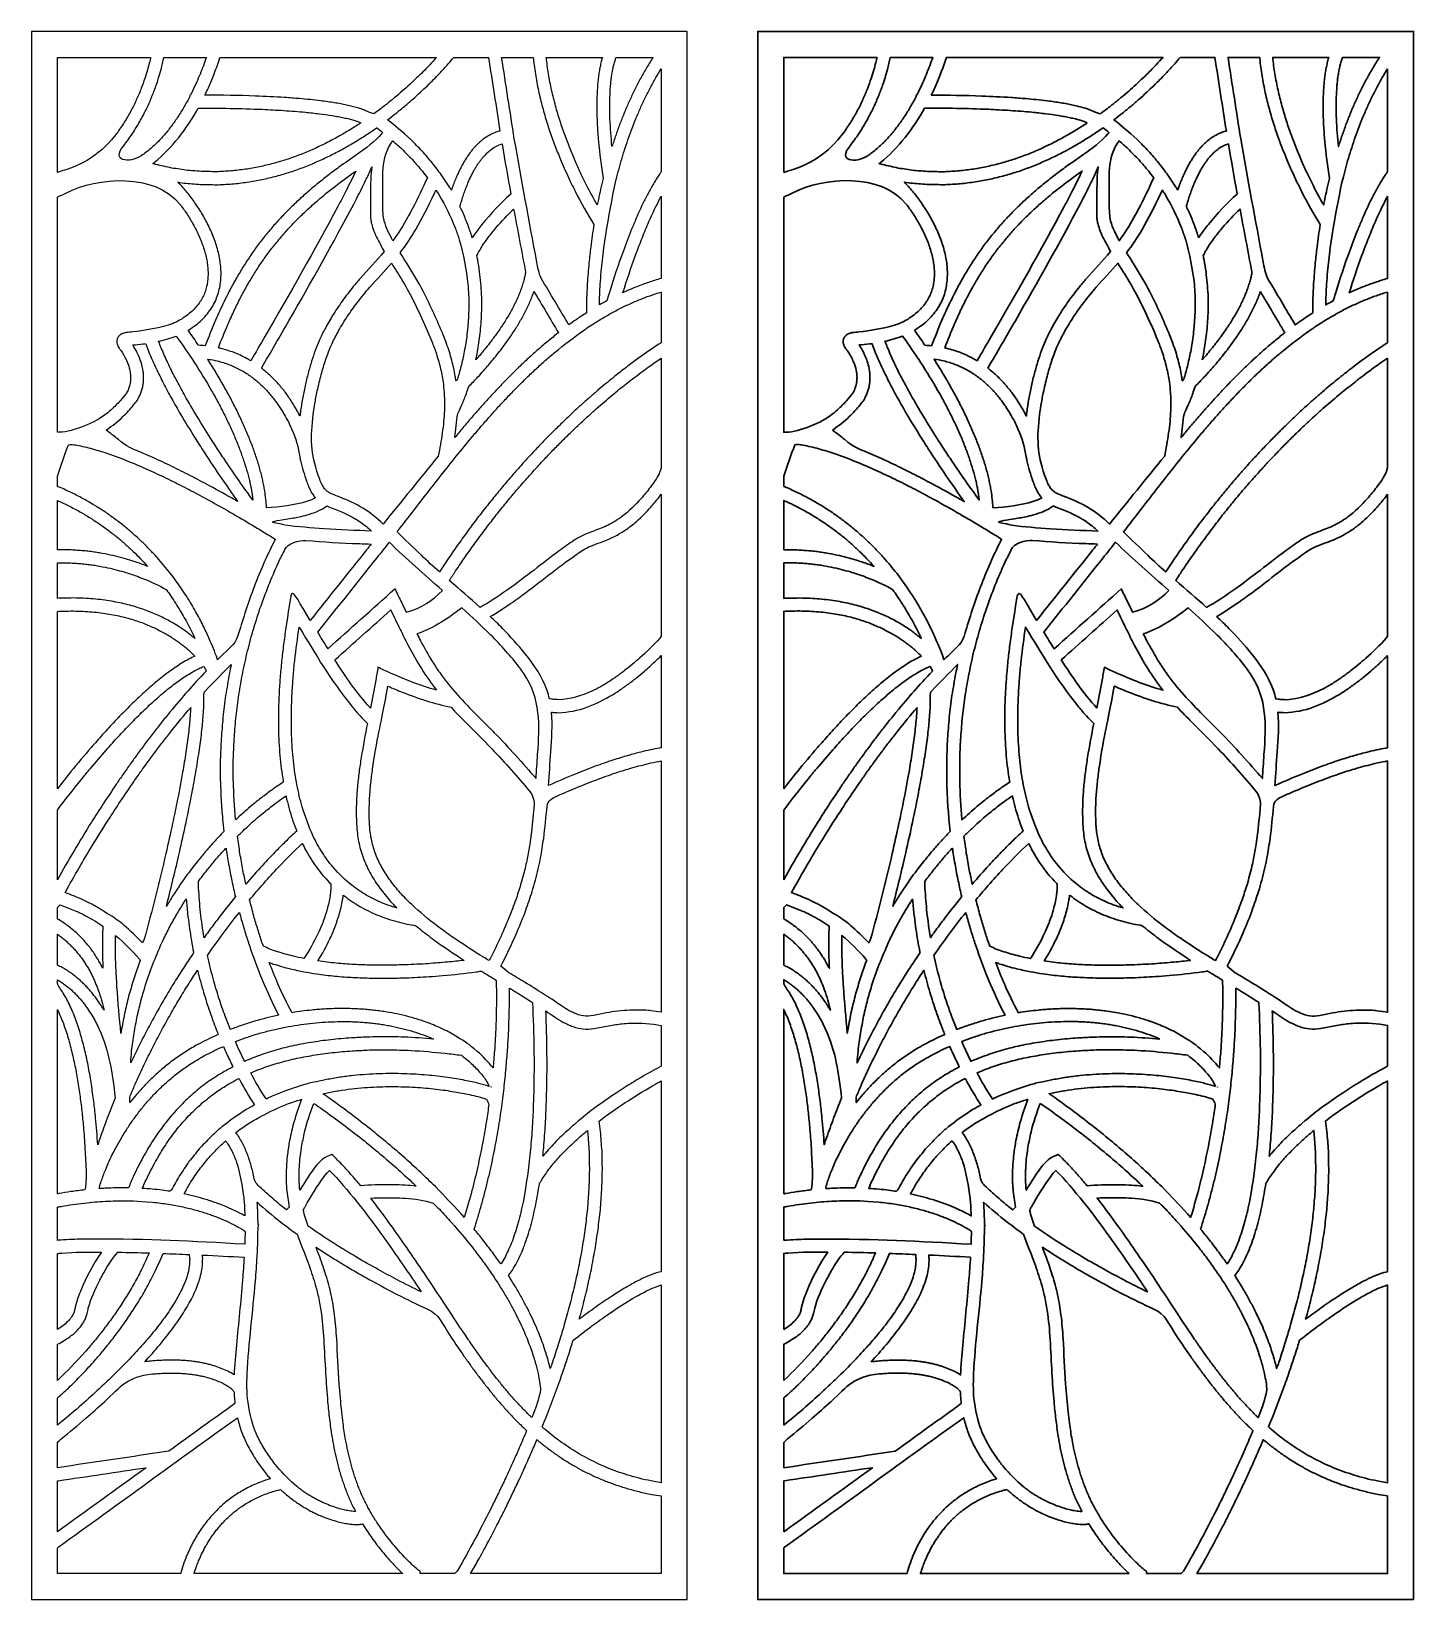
# Model space of a CAD drawing. Header units: centimetres. Extents: x 12.5 to 21.7, y -1.5 to 9.
import ezdxf

# ---------------------------------------------------------------- set-up
doc = ezdxf.new("R2010")
doc.units = ezdxf.units.CM
doc.header["$MEASUREMENT"] = 0
doc.layers.add('layer 1', color=7, linetype='Continuous')

msp = doc.modelspace()

# ---------------------------------------------------------------- linework, layer by layer
at = {"layer": 'layer 1', "color": 250}
for points, knots in [([(16.83804, -1.47223), (15.37804, -1.47223), (13.91803, -1.47223), (12.45803, -1.47223), (12.45803, -1.47223), (12.45803, 2.01877), (12.45803, 5.50977), (12.45803, 9.00077), (12.45803, 9.00077), (13.91803, 9.00077), (15.37804, 9.00077), (16.83804, 9.00077), (16.83804, 9.00077), (16.83804, 5.50977), (16.83804, 2.01877), (16.83804, -1.47223)], [0, 0, 0, 0, 0.2, 0.2, 0.2, 0.2, 0.4, 0.4, 0.4, 0.4, 0.6, 0.6, 0.6, 0.6, 1, 1, 1, 1]), ([(12.6315, 8.05894), (12.80855, 8.10847), (12.92427, 8.18149), (13.03443, 8.32805), (13.03443, 8.32805), (13.04313, 8.34063), (13.05184, 8.35321), (13.06055, 8.36579), (13.06055, 8.36579), (13.0686, 8.37839), (13.07665, 8.391), (13.0847, 8.40361), (13.0847, 8.40361), (13.09213, 8.41619), (13.09955, 8.42876), (13.10697, 8.44133), (13.10697, 8.44133), (13.11378, 8.4538), (13.12059, 8.46627), (13.1274, 8.47875), (13.1274, 8.47875), (13.13363, 8.49105), (13.13985, 8.50335), (13.14608, 8.51565), (13.14608, 8.51565), (13.15174, 8.52772), (13.1574, 8.53979), (13.16306, 8.55186), (13.16306, 8.55186), (13.16818, 8.56362), (13.1733, 8.57539), (13.17842, 8.58716), (13.17842, 8.58716), (13.18303, 8.59855), (13.18763, 8.60995), (13.19223, 8.62135), (13.19223, 8.62135), (13.19998, 8.64277), (13.20773, 8.66419), (13.21548, 8.68561), (13.21548, 8.68561), (13.22145, 8.70474), (13.22741, 8.72388), (13.23338, 8.74301), (13.23338, 8.74301), (13.23775, 8.75932), (13.24212, 8.77563), (13.2465, 8.79194), (13.2465, 8.79194), (13.2493, 8.80372), (13.25206, 8.81549), (13.25462, 8.82731), (13.25462, 8.82731), (13.04691, 8.82731), (12.8392, 8.82731), (12.6315, 8.82731), (12.6315, 8.82731), (12.6315, 8.57119), (12.6315, 8.31506), (12.6315, 8.05894)], [0, 0, 0, 0, 0.0625, 0.0625, 0.0625, 0.0625, 0.125, 0.125, 0.125, 0.125, 0.1875, 0.1875, 0.1875, 0.1875, 0.25, 0.25, 0.25, 0.25, 0.3125, 0.3125, 0.3125, 0.3125, 0.375, 0.375, 0.375, 0.375, 0.4375, 0.4375, 0.4375, 0.4375, 0.5, 0.5, 0.5, 0.5, 0.5625, 0.5625, 0.5625, 0.5625, 0.625, 0.625, 0.625, 0.625, 0.6875, 0.6875, 0.6875, 0.6875, 0.75, 0.75, 0.75, 0.75, 0.8125, 0.8125, 0.8125, 0.8125, 0.875, 0.875, 0.875, 0.875, 1, 1, 1, 1]), ([(13.19225, 8.16989), (13.20292, 8.17761), (13.21358, 8.18533), (13.22425, 8.19306), (13.22425, 8.19306), (13.23453, 8.20143), (13.24481, 8.2098), (13.25509, 8.21817), (13.25509, 8.21817), (13.26497, 8.22712), (13.27486, 8.23607), (13.28474, 8.24503), (13.28474, 8.24503), (13.29423, 8.2545), (13.30373, 8.26397), (13.31322, 8.27344), (13.31322, 8.27344), (13.32231, 8.28335), (13.3314, 8.29327), (13.34049, 8.30319), (13.34049, 8.30319), (13.34919, 8.31349), (13.35788, 8.32379), (13.36657, 8.33409), (13.36657, 8.33409), (13.37486, 8.3447), (13.38315, 8.35531), (13.39143, 8.36592), (13.39143, 8.36592), (13.39932, 8.37677), (13.4072, 8.38762), (13.41509, 8.39846), (13.41509, 8.39846), (13.42257, 8.40948), (13.43005, 8.4205), (13.43752, 8.43152), (13.43752, 8.43152), (13.4446, 8.44263), (13.45167, 8.45374), (13.45874, 8.46485), (13.45874, 8.46485), (13.46541, 8.47599), (13.47208, 8.48713), (13.47875, 8.49827), (13.47875, 8.49827), (13.48501, 8.50936), (13.49128, 8.52044), (13.49754, 8.53153), (13.49754, 8.53153), (13.50346, 8.54291), (13.50938, 8.55428), (13.5153, 8.56565), (13.5153, 8.56565), (13.5153, 8.56858), (13.5153, 8.57151), (13.5153, 8.57444), (13.5153, 8.57444), (13.51683, 8.57446), (13.51837, 8.57447), (13.5199, 8.57449), (13.5199, 8.57449), (13.52376, 8.58191), (13.52763, 8.58934), (13.5315, 8.59677), (13.5315, 8.59677), (13.54122, 8.61745), (13.55094, 8.63813), (13.56066, 8.65882), (13.56066, 8.65882), (13.5688, 8.67786), (13.57695, 8.6969), (13.58509, 8.71595), (13.58509, 8.71595), (13.59976, 8.75266), (13.61408, 8.7897), (13.62651, 8.82731), (13.62651, 8.82731), (13.53205, 8.82731), (13.43759, 8.82731), (13.34312, 8.82731), (13.34312, 8.82731), (13.33771, 8.80009), (13.33123, 8.77319), (13.32429, 8.74622), (13.32429, 8.74622), (13.31882, 8.72731), (13.31335, 8.7084), (13.30788, 8.68948), (13.30788, 8.68948), (13.30064, 8.6679), (13.29339, 8.64633), (13.28614, 8.62475), (13.28614, 8.62475), (13.28178, 8.61312), (13.27742, 8.6015), (13.27306, 8.58988), (13.27306, 8.58988), (13.26818, 8.57778), (13.26329, 8.56569), (13.25841, 8.5536), (13.25841, 8.5536), (13.25297, 8.54111), (13.24754, 8.52862), (13.2421, 8.51613), (13.2421, 8.51613), (13.23608, 8.5033), (13.23007, 8.49048), (13.22405, 8.47765), (13.22405, 8.47765), (13.21742, 8.46456), (13.2108, 8.45146), (13.20417, 8.43837), (13.20417, 8.43837), (13.19691, 8.42508), (13.18965, 8.41178), (13.18239, 8.39849), (13.18239, 8.39849), (13.17447, 8.38507), (13.16655, 8.37164), (13.15862, 8.35822), (13.15862, 8.35822), (13.15001, 8.34473), (13.14139, 8.33124), (13.13278, 8.31775), (13.13278, 8.31775), (13.12344, 8.30426), (13.11411, 8.29078), (13.10478, 8.27729), (13.10478, 8.27729), (13.0947, 8.26388), (13.08461, 8.25047), (13.07453, 8.23705), (13.07453, 8.23705), (12.9894, 8.13299), (13.107, 8.1174), (13.19225, 8.16989)], [0, 0, 0, 0, 0.02857143, 0.02857143, 0.02857143, 0.02857143, 0.05714286, 0.05714286, 0.05714286, 0.05714286, 0.08571429, 0.08571429, 0.08571429, 0.08571429, 0.11428571, 0.11428571, 0.11428571, 0.11428571, 0.14285714, 0.14285714, 0.14285714, 0.14285714, 0.17142857, 0.17142857, 0.17142857, 0.17142857, 0.2, 0.2, 0.2, 0.2, 0.22857143, 0.22857143, 0.22857143, 0.22857143, 0.25714286, 0.25714286, 0.25714286, 0.25714286, 0.28571429, 0.28571429, 0.28571429, 0.28571429, 0.31428571, 0.31428571, 0.31428571, 0.31428571, 0.34285714, 0.34285714, 0.34285714, 0.34285714, 0.37142857, 0.37142857, 0.37142857, 0.37142857, 0.4, 0.4, 0.4, 0.4, 0.42857143, 0.42857143, 0.42857143, 0.42857143, 0.45714286, 0.45714286, 0.45714286, 0.45714286, 0.48571429, 0.48571429, 0.48571429, 0.48571429, 0.51428571, 0.51428571, 0.51428571, 0.51428571, 0.54285714, 0.54285714, 0.54285714, 0.54285714, 0.57142857, 0.57142857, 0.57142857, 0.57142857, 0.6, 0.6, 0.6, 0.6, 0.62857143, 0.62857143, 0.62857143, 0.62857143, 0.65714286, 0.65714286, 0.65714286, 0.65714286, 0.68571429, 0.68571429, 0.68571429, 0.68571429, 0.71428571, 0.71428571, 0.71428571, 0.71428571, 0.74285714, 0.74285714, 0.74285714, 0.74285714, 0.77142857, 0.77142857, 0.77142857, 0.77142857, 0.8, 0.8, 0.8, 0.8, 0.82857143, 0.82857143, 0.82857143, 0.82857143, 0.85714286, 0.85714286, 0.85714286, 0.85714286, 0.88571429, 0.88571429, 0.88571429, 0.88571429, 0.91428571, 0.91428571, 0.91428571, 0.91428571, 0.94285714, 0.94285714, 0.94285714, 0.94285714, 1, 1, 1, 1]), ([(13.61713, 8.57509), (13.7298, 8.57493), (13.84235, 8.57269), (13.95497, 8.56878), (13.95497, 8.56878), (14.01982, 8.56617), (14.08455, 8.56292), (14.14933, 8.55895), (14.14933, 8.55895), (14.18228, 8.5565), (14.21522, 8.55404), (14.24817, 8.55159), (14.24817, 8.55159), (14.2962, 8.54727), (14.34403, 8.5424), (14.39194, 8.53684), (14.39194, 8.53684), (14.42179, 8.53261), (14.45164, 8.52838), (14.48149, 8.52416), (14.48149, 8.52416), (14.49551, 8.52172), (14.50953, 8.51929), (14.52355, 8.51686), (14.52355, 8.51686), (14.53686, 8.51419), (14.55016, 8.51152), (14.56347, 8.50885), (14.56347, 8.50885), (14.57598, 8.50592), (14.58849, 8.503), (14.601, 8.50007), (14.601, 8.50007), (14.61265, 8.49687), (14.62429, 8.49366), (14.63594, 8.49045), (14.63594, 8.49045), (14.64667, 8.48692), (14.65739, 8.48338), (14.66812, 8.47985), (14.66812, 8.47985), (14.67788, 8.47592), (14.68765, 8.47199), (14.69742, 8.46806), (14.69742, 8.46806), (14.70401, 8.46473), (14.71059, 8.4614), (14.71718, 8.45807), (14.71718, 8.45807), (14.72676, 8.45568), (14.73634, 8.45328), (14.74592, 8.45089), (14.74592, 8.45089), (14.75661, 8.45866), (14.76731, 8.46643), (14.778, 8.47421), (14.778, 8.47421), (14.79819, 8.48983), (14.81838, 8.50544), (14.83857, 8.52106), (14.83857, 8.52106), (14.8575, 8.53657), (14.87644, 8.55208), (14.89537, 8.56759), (14.89537, 8.56759), (14.91302, 8.58282), (14.93066, 8.59806), (14.9483, 8.61329), (14.9483, 8.61329), (14.9646, 8.62808), (14.98091, 8.64286), (14.99721, 8.65765), (14.99721, 8.65765), (15.01214, 8.67182), (15.02708, 8.68599), (15.04201, 8.70016), (15.04201, 8.70016), (15.05552, 8.71354), (15.06904, 8.72693), (15.08255, 8.74032), (15.08255, 8.74032), (15.09461, 8.75274), (15.10667, 8.76517), (15.11873, 8.7776), (15.11873, 8.7776), (15.13396, 8.79417), (15.14919, 8.81074), (15.16442, 8.82731), (15.16442, 8.82731), (14.68208, 8.82731), (14.19974, 8.82731), (13.71741, 8.82731), (13.71741, 8.82731), (13.71606, 8.82288), (13.71469, 8.81846), (13.7133, 8.81404), (13.7133, 8.81404), (13.7019, 8.77914), (13.68946, 8.74482), (13.67633, 8.71053), (13.67633, 8.71053), (13.66462, 8.68123), (13.65246, 8.65229), (13.63983, 8.62338), (13.63983, 8.62338), (13.63226, 8.60728), (13.6247, 8.59118), (13.61713, 8.57509)], [0, 0, 0, 0, 0.03571429, 0.03571429, 0.03571429, 0.03571429, 0.07142857, 0.07142857, 0.07142857, 0.07142857, 0.10714286, 0.10714286, 0.10714286, 0.10714286, 0.14285714, 0.14285714, 0.14285714, 0.14285714, 0.17857143, 0.17857143, 0.17857143, 0.17857143, 0.21428571, 0.21428571, 0.21428571, 0.21428571, 0.25, 0.25, 0.25, 0.25, 0.28571429, 0.28571429, 0.28571429, 0.28571429, 0.32142857, 0.32142857, 0.32142857, 0.32142857, 0.35714286, 0.35714286, 0.35714286, 0.35714286, 0.39285714, 0.39285714, 0.39285714, 0.39285714, 0.42857143, 0.42857143, 0.42857143, 0.42857143, 0.46428571, 0.46428571, 0.46428571, 0.46428571, 0.5, 0.5, 0.5, 0.5, 0.53571429, 0.53571429, 0.53571429, 0.53571429, 0.57142857, 0.57142857, 0.57142857, 0.57142857, 0.60714286, 0.60714286, 0.60714286, 0.60714286, 0.64285714, 0.64285714, 0.64285714, 0.64285714, 0.67857143, 0.67857143, 0.67857143, 0.67857143, 0.71428571, 0.71428571, 0.71428571, 0.71428571, 0.75, 0.75, 0.75, 0.75, 0.78571429, 0.78571429, 0.78571429, 0.78571429, 0.82142857, 0.82142857, 0.82142857, 0.82142857, 0.85714286, 0.85714286, 0.85714286, 0.85714286, 0.89285714, 0.89285714, 0.89285714, 0.89285714, 0.92857143, 0.92857143, 0.92857143, 0.92857143, 1, 1, 1, 1]), ([(15.26258, 7.93955), (15.26454, 7.94534), (15.26649, 7.95114), (15.26844, 7.95693), (15.26844, 7.95693), (15.27303, 7.96924), (15.27762, 7.98155), (15.2822, 7.99387), (15.2822, 7.99387), (15.28692, 8.00536), (15.29163, 8.01686), (15.29635, 8.02836), (15.29635, 8.02836), (15.30118, 8.03907), (15.30601, 8.04978), (15.31083, 8.06049), (15.31083, 8.06049), (15.31576, 8.07045), (15.32068, 8.0804), (15.3256, 8.09035), (15.3256, 8.09035), (15.3306, 8.09958), (15.33561, 8.10881), (15.34061, 8.11803), (15.34061, 8.11803), (15.34567, 8.12656), (15.35073, 8.13508), (15.3558, 8.1436), (15.3558, 8.1436), (15.3609, 8.15146), (15.36601, 8.15931), (15.37112, 8.16716), (15.37112, 8.16716), (15.37625, 8.17436), (15.38139, 8.18157), (15.38652, 8.18877), (15.38652, 8.18877), (15.39166, 8.19536), (15.3968, 8.20194), (15.40194, 8.20853), (15.40194, 8.20853), (15.40708, 8.21452), (15.41221, 8.22051), (15.41734, 8.2265), (15.41734, 8.2265), (15.42244, 8.23193), (15.42754, 8.23735), (15.43264, 8.24278), (15.43264, 8.24278), (15.4377, 8.24766), (15.44275, 8.25254), (15.4478, 8.25742), (15.4478, 8.25742), (15.45278, 8.26179), (15.45776, 8.26616), (15.46275, 8.27052), (15.46275, 8.27052), (15.46763, 8.2744), (15.47252, 8.27827), (15.47741, 8.28215), (15.47741, 8.28215), (15.48682, 8.28853), (15.49623, 8.29491), (15.50564, 8.30129), (15.50564, 8.30129), (15.51441, 8.30603), (15.52317, 8.31077), (15.53194, 8.31551), (15.53194, 8.31551), (15.54984, 8.32351), (15.56799, 8.33072), (15.58733, 8.33438), (15.58733, 8.33438), (15.56181, 8.49869), (15.53629, 8.663), (15.51076, 8.82731), (15.51076, 8.82731), (15.43372, 8.82731), (15.35667, 8.82731), (15.27963, 8.82731), (15.27963, 8.82731), (15.26736, 8.81275), (15.25493, 8.79835), (15.24239, 8.78398), (15.24239, 8.78398), (15.22211, 8.76192), (15.20183, 8.73985), (15.18154, 8.71779), (15.18154, 8.71779), (15.16909, 8.70496), (15.15665, 8.69213), (15.1442, 8.6793), (15.1442, 8.6793), (15.13026, 8.66549), (15.11632, 8.65169), (15.10238, 8.63789), (15.10238, 8.63789), (15.08699, 8.62328), (15.0716, 8.60867), (15.05621, 8.59406), (15.05621, 8.59406), (15.0394, 8.57882), (15.02259, 8.56357), (15.00578, 8.54833), (15.00578, 8.54833), (14.98759, 8.53262), (14.9694, 8.51692), (14.9512, 8.50121), (14.9512, 8.50121), (14.93167, 8.4852), (14.91213, 8.4692), (14.89259, 8.4532), (14.89259, 8.4532), (14.87408, 8.43888), (14.85557, 8.42456), (14.83707, 8.41025), (14.83707, 8.41025), (14.89314, 8.36573), (14.93101, 8.3332), (14.99206, 8.27836), (14.99206, 8.27836), (15.01748, 8.25247), (15.0429, 8.22658), (15.06833, 8.20069), (15.06833, 8.20069), (15.09109, 8.17433), (15.11385, 8.14798), (15.13661, 8.12163), (15.13661, 8.12163), (15.15683, 8.0949), (15.17705, 8.06818), (15.19727, 8.04146), (15.19727, 8.04146), (15.21506, 8.01447), (15.23286, 7.98747), (15.25065, 7.96048), (15.25065, 7.96048), (15.25463, 7.9535), (15.2586, 7.94653), (15.26258, 7.93955)], [0, 0, 0, 0, 0.02777778, 0.02777778, 0.02777778, 0.02777778, 0.05555556, 0.05555556, 0.05555556, 0.05555556, 0.08333333, 0.08333333, 0.08333333, 0.08333333, 0.11111111, 0.11111111, 0.11111111, 0.11111111, 0.13888889, 0.13888889, 0.13888889, 0.13888889, 0.16666667, 0.16666667, 0.16666667, 0.16666667, 0.19444444, 0.19444444, 0.19444444, 0.19444444, 0.22222222, 0.22222222, 0.22222222, 0.22222222, 0.25, 0.25, 0.25, 0.25, 0.27777778, 0.27777778, 0.27777778, 0.27777778, 0.30555556, 0.30555556, 0.30555556, 0.30555556, 0.33333333, 0.33333333, 0.33333333, 0.33333333, 0.36111111, 0.36111111, 0.36111111, 0.36111111, 0.38888889, 0.38888889, 0.38888889, 0.38888889, 0.41666667, 0.41666667, 0.41666667, 0.41666667, 0.44444444, 0.44444444, 0.44444444, 0.44444444, 0.47222222, 0.47222222, 0.47222222, 0.47222222, 0.5, 0.5, 0.5, 0.5, 0.52777778, 0.52777778, 0.52777778, 0.52777778, 0.55555556, 0.55555556, 0.55555556, 0.55555556, 0.58333333, 0.58333333, 0.58333333, 0.58333333, 0.61111111, 0.61111111, 0.61111111, 0.61111111, 0.63888889, 0.63888889, 0.63888889, 0.63888889, 0.66666667, 0.66666667, 0.66666667, 0.66666667, 0.69444444, 0.69444444, 0.69444444, 0.69444444, 0.72222222, 0.72222222, 0.72222222, 0.72222222, 0.75, 0.75, 0.75, 0.75, 0.77777778, 0.77777778, 0.77777778, 0.77777778, 0.80555556, 0.80555556, 0.80555556, 0.80555556, 0.83333333, 0.83333333, 0.83333333, 0.83333333, 0.86111111, 0.86111111, 0.86111111, 0.86111111, 0.88888889, 0.88888889, 0.88888889, 0.88888889, 0.91666667, 0.91666667, 0.91666667, 0.91666667, 0.94444444, 0.94444444, 0.94444444, 0.94444444, 1, 1, 1, 1]), ([(16.16466, 7.18996), (16.16586, 7.23212), (16.16786, 7.27416), (16.17028, 7.31628), (16.17028, 7.31628), (16.17342, 7.36225), (16.17713, 7.40806), (16.18131, 7.45394), (16.18131, 7.45394), (16.1853, 7.49012), (16.18928, 7.5263), (16.19327, 7.56247), (16.19327, 7.56247), (16.19974, 7.61207), (16.20646, 7.66154), (16.2144, 7.71093), (16.2144, 7.71093), (16.1687, 7.78306), (16.12794, 7.85829), (16.08883, 7.93415), (16.08883, 7.93415), (16.07664, 7.95895), (16.06444, 7.98376), (16.05224, 8.00856), (16.05224, 8.00856), (16.03276, 8.05024), (16.014, 8.09203), (15.99575, 8.13426), (15.99575, 8.13426), (15.98334, 8.16497), (15.97094, 8.19568), (15.95853, 8.22638), (15.95853, 8.22638), (15.95251, 8.24248), (15.94648, 8.25857), (15.94046, 8.27467), (15.94046, 8.27467), (15.93461, 8.29122), (15.92875, 8.30777), (15.9229, 8.32432), (15.9229, 8.32432), (15.91727, 8.3413), (15.91164, 8.35827), (15.90601, 8.37525), (15.90601, 8.37525), (15.90064, 8.39262), (15.89527, 8.40999), (15.8899, 8.42736), (15.8899, 8.42736), (15.88484, 8.44509), (15.87978, 8.46283), (15.87472, 8.48056), (15.87472, 8.48056), (15.87001, 8.49863), (15.8653, 8.5167), (15.86059, 8.53477), (15.86059, 8.53477), (15.85627, 8.55315), (15.85196, 8.57153), (15.84764, 8.5899), (15.84764, 8.5899), (15.84377, 8.60855), (15.83989, 8.62721), (15.83602, 8.64586), (15.83602, 8.64586), (15.83263, 8.66476), (15.82924, 8.68366), (15.82585, 8.70256), (15.82585, 8.70256), (15.82299, 8.72167), (15.82013, 8.74079), (15.81727, 8.7599), (15.81727, 8.7599), (15.81498, 8.77921), (15.8127, 8.79851), (15.81041, 8.81781), (15.81041, 8.81781), (15.81014, 8.82098), (15.80987, 8.82414), (15.8096, 8.82731), (15.8096, 8.82731), (15.73925, 8.82731), (15.66889, 8.82731), (15.59854, 8.82731), (15.59854, 8.82731), (15.62675, 8.64571), (15.65495, 8.46412), (15.68316, 8.28252), (15.68316, 8.28252), (15.73146, 8.00726), (15.77978, 7.74653), (15.8341, 7.45826), (15.8341, 7.45826), (15.83889, 7.43282), (15.84724, 7.37808), (15.86249, 7.35238), (15.86249, 7.35238), (15.92418, 7.24848), (15.98587, 7.14459), (16.04756, 7.04069), (16.04756, 7.04069), (16.06361, 7.05221), (16.07967, 7.06372), (16.09573, 7.07524), (16.09573, 7.07524), (16.11854, 7.09043), (16.14135, 7.10561), (16.16416, 7.1208), (16.16416, 7.1208), (16.16413, 7.14386), (16.1642, 7.16687), (16.16466, 7.18996)], [0, 0, 0, 0, 0.03448276, 0.03448276, 0.03448276, 0.03448276, 0.06896552, 0.06896552, 0.06896552, 0.06896552, 0.10344828, 0.10344828, 0.10344828, 0.10344828, 0.13793103, 0.13793103, 0.13793103, 0.13793103, 0.17241379, 0.17241379, 0.17241379, 0.17241379, 0.20689655, 0.20689655, 0.20689655, 0.20689655, 0.24137931, 0.24137931, 0.24137931, 0.24137931, 0.27586207, 0.27586207, 0.27586207, 0.27586207, 0.31034483, 0.31034483, 0.31034483, 0.31034483, 0.34482759, 0.34482759, 0.34482759, 0.34482759, 0.37931034, 0.37931034, 0.37931034, 0.37931034, 0.4137931, 0.4137931, 0.4137931, 0.4137931, 0.44827586, 0.44827586, 0.44827586, 0.44827586, 0.48275862, 0.48275862, 0.48275862, 0.48275862, 0.51724138, 0.51724138, 0.51724138, 0.51724138, 0.55172414, 0.55172414, 0.55172414, 0.55172414, 0.5862069, 0.5862069, 0.5862069, 0.5862069, 0.62068966, 0.62068966, 0.62068966, 0.62068966, 0.65517241, 0.65517241, 0.65517241, 0.65517241, 0.68965517, 0.68965517, 0.68965517, 0.68965517, 0.72413793, 0.72413793, 0.72413793, 0.72413793, 0.75862069, 0.75862069, 0.75862069, 0.75862069, 0.79310345, 0.79310345, 0.79310345, 0.79310345, 0.82758621, 0.82758621, 0.82758621, 0.82758621, 0.86206897, 0.86206897, 0.86206897, 0.86206897, 0.89655172, 0.89655172, 0.89655172, 0.89655172, 0.93103448, 0.93103448, 0.93103448, 0.93103448, 1, 1, 1, 1]), ([(15.89665, 8.82731), (15.89667, 8.82707), (15.89669, 8.82684), (15.89671, 8.82661), (15.89671, 8.82661), (15.89889, 8.80821), (15.90107, 8.78982), (15.90324, 8.77142), (15.90324, 8.77142), (15.90598, 8.75316), (15.90871, 8.73489), (15.91144, 8.71663), (15.91144, 8.71663), (15.91469, 8.69853), (15.91793, 8.68044), (15.92118, 8.66234), (15.92118, 8.66234), (15.9249, 8.64444), (15.92861, 8.62654), (15.93233, 8.60864), (15.93233, 8.60864), (15.93648, 8.59097), (15.94063, 8.5733), (15.94478, 8.55563), (15.94478, 8.55563), (15.94932, 8.53822), (15.95386, 8.52081), (15.95839, 8.5034), (15.95839, 8.5034), (15.96328, 8.48629), (15.96816, 8.46918), (15.97305, 8.45207), (15.97305, 8.45207), (15.97823, 8.43528), (15.98342, 8.4185), (15.98861, 8.40171), (15.98861, 8.40171), (15.99406, 8.38528), (15.99951, 8.36886), (16.00496, 8.35243), (16.00496, 8.35243), (16.01063, 8.3364), (16.01629, 8.32037), (16.02196, 8.30433), (16.02196, 8.30433), (16.03378, 8.27357), (16.04561, 8.24281), (16.05743, 8.21204), (16.05743, 8.21204), (16.06961, 8.18324), (16.08179, 8.15443), (16.09397, 8.12562), (16.09397, 8.12562), (16.10617, 8.09902), (16.11837, 8.07242), (16.13057, 8.04582), (16.13057, 8.04582), (16.14244, 8.02168), (16.1543, 7.99755), (16.16617, 7.97341), (16.16617, 7.97341), (16.18913, 7.92888), (16.21257, 7.88475), (16.23746, 7.84127), (16.23746, 7.84127), (16.23985, 7.85355), (16.24224, 7.86583), (16.24463, 7.87811), (16.24463, 7.87811), (16.24953, 7.90103), (16.25443, 7.92395), (16.25933, 7.94687), (16.25933, 7.94687), (16.26493, 7.97077), (16.27053, 7.99468), (16.27613, 8.01859), (16.27613, 8.01859), (16.26261, 8.10133), (16.25257, 8.18436), (16.24471, 8.26783), (16.24471, 8.26783), (16.24174, 8.30345), (16.2392, 8.33901), (16.23708, 8.37469), (16.23708, 8.37469), (16.23612, 8.39963), (16.23515, 8.42456), (16.23419, 8.4495), (16.23419, 8.4495), (16.23403, 8.47484), (16.23387, 8.50018), (16.23372, 8.52553), (16.23372, 8.52553), (16.23455, 8.55083), (16.23539, 8.57613), (16.23622, 8.60143), (16.23622, 8.60143), (16.23707, 8.61392), (16.23793, 8.62642), (16.23878, 8.63891), (16.23878, 8.63891), (16.23995, 8.65123), (16.24113, 8.66355), (16.2423, 8.67587), (16.2423, 8.67587), (16.24383, 8.68796), (16.24536, 8.70005), (16.24689, 8.71214), (16.24689, 8.71214), (16.24879, 8.72396), (16.2507, 8.73577), (16.25261, 8.74758), (16.25261, 8.74758), (16.25493, 8.75906), (16.25725, 8.77054), (16.25957, 8.78202), (16.25957, 8.78202), (16.26234, 8.79313), (16.2651, 8.80423), (16.26787, 8.81533), (16.26787, 8.81533), (16.26909, 8.81932), (16.27031, 8.82331), (16.27152, 8.82731), (16.27152, 8.82731), (16.14657, 8.82731), (16.02161, 8.82731), (15.89665, 8.82731)], [0, 0, 0, 0, 0.03030303, 0.03030303, 0.03030303, 0.03030303, 0.06060606, 0.06060606, 0.06060606, 0.06060606, 0.09090909, 0.09090909, 0.09090909, 0.09090909, 0.12121212, 0.12121212, 0.12121212, 0.12121212, 0.15151515, 0.15151515, 0.15151515, 0.15151515, 0.18181818, 0.18181818, 0.18181818, 0.18181818, 0.21212121, 0.21212121, 0.21212121, 0.21212121, 0.24242424, 0.24242424, 0.24242424, 0.24242424, 0.27272727, 0.27272727, 0.27272727, 0.27272727, 0.3030303, 0.3030303, 0.3030303, 0.3030303, 0.33333333, 0.33333333, 0.33333333, 0.33333333, 0.36363636, 0.36363636, 0.36363636, 0.36363636, 0.39393939, 0.39393939, 0.39393939, 0.39393939, 0.42424242, 0.42424242, 0.42424242, 0.42424242, 0.45454545, 0.45454545, 0.45454545, 0.45454545, 0.48484848, 0.48484848, 0.48484848, 0.48484848, 0.51515152, 0.51515152, 0.51515152, 0.51515152, 0.54545455, 0.54545455, 0.54545455, 0.54545455, 0.57575758, 0.57575758, 0.57575758, 0.57575758, 0.60606061, 0.60606061, 0.60606061, 0.60606061, 0.63636364, 0.63636364, 0.63636364, 0.63636364, 0.66666667, 0.66666667, 0.66666667, 0.66666667, 0.6969697, 0.6969697, 0.6969697, 0.6969697, 0.72727273, 0.72727273, 0.72727273, 0.72727273, 0.75757576, 0.75757576, 0.75757576, 0.75757576, 0.78787879, 0.78787879, 0.78787879, 0.78787879, 0.81818182, 0.81818182, 0.81818182, 0.81818182, 0.84848485, 0.84848485, 0.84848485, 0.84848485, 0.87878788, 0.87878788, 0.87878788, 0.87878788, 0.90909091, 0.90909091, 0.90909091, 0.90909091, 0.93939394, 0.93939394, 0.93939394, 0.93939394, 1, 1, 1, 1]), ([(16.36271, 8.82731), (16.36176, 8.82473), (16.3608, 8.82215), (16.35984, 8.81958), (16.35984, 8.81958), (16.35706, 8.81044), (16.35427, 8.80131), (16.35149, 8.79218), (16.35149, 8.79218), (16.34906, 8.78243), (16.34663, 8.77268), (16.3442, 8.76294), (16.3442, 8.76294), (16.34212, 8.75265), (16.34004, 8.74236), (16.33796, 8.73207), (16.33796, 8.73207), (16.33622, 8.72131), (16.33449, 8.71055), (16.33275, 8.69979), (16.33275, 8.69979), (16.33134, 8.68863), (16.32993, 8.67747), (16.32852, 8.66631), (16.32852, 8.66631), (16.32742, 8.65482), (16.32633, 8.64333), (16.32523, 8.63184), (16.32523, 8.63184), (16.3239, 8.60813), (16.32258, 8.58442), (16.32125, 8.56071), (16.32125, 8.56071), (16.32095, 8.53647), (16.32065, 8.51223), (16.32035, 8.48799), (16.32035, 8.48799), (16.32091, 8.46373), (16.32148, 8.43946), (16.32204, 8.4152), (16.32204, 8.4152), (16.32487, 8.35358), (16.32904, 8.29222), (16.33543, 8.23086), (16.33543, 8.23086), (16.34363, 8.2557), (16.35182, 8.28054), (16.36002, 8.30539), (16.36002, 8.30539), (16.36877, 8.3297), (16.37753, 8.35401), (16.38628, 8.37832), (16.38628, 8.37832), (16.39578, 8.40258), (16.40529, 8.42684), (16.41479, 8.4511), (16.41479, 8.4511), (16.42509, 8.47522), (16.43538, 8.49934), (16.44567, 8.52346), (16.44567, 8.52346), (16.45679, 8.54737), (16.4679, 8.57127), (16.47902, 8.59518), (16.47902, 8.59518), (16.49099, 8.61879), (16.50295, 8.64239), (16.51492, 8.666), (16.51492, 8.666), (16.52778, 8.68922), (16.54064, 8.71244), (16.55349, 8.73566), (16.55349, 8.73566), (16.56727, 8.75842), (16.58105, 8.78117), (16.59483, 8.80393), (16.59483, 8.80393), (16.6, 8.81172), (16.60517, 8.81951), (16.61034, 8.82731), (16.61034, 8.82731), (16.5278, 8.82731), (16.44526, 8.82731), (16.36271, 8.82731)], [0, 0, 0, 0, 0.04545455, 0.04545455, 0.04545455, 0.04545455, 0.09090909, 0.09090909, 0.09090909, 0.09090909, 0.13636364, 0.13636364, 0.13636364, 0.13636364, 0.18181818, 0.18181818, 0.18181818, 0.18181818, 0.22727273, 0.22727273, 0.22727273, 0.22727273, 0.27272727, 0.27272727, 0.27272727, 0.27272727, 0.31818182, 0.31818182, 0.31818182, 0.31818182, 0.36363636, 0.36363636, 0.36363636, 0.36363636, 0.40909091, 0.40909091, 0.40909091, 0.40909091, 0.45454545, 0.45454545, 0.45454545, 0.45454545, 0.5, 0.5, 0.5, 0.5, 0.54545455, 0.54545455, 0.54545455, 0.54545455, 0.59090909, 0.59090909, 0.59090909, 0.59090909, 0.63636364, 0.63636364, 0.63636364, 0.63636364, 0.68181818, 0.68181818, 0.68181818, 0.68181818, 0.72727273, 0.72727273, 0.72727273, 0.72727273, 0.77272727, 0.77272727, 0.77272727, 0.77272727, 0.81818182, 0.81818182, 0.81818182, 0.81818182, 0.86363636, 0.86363636, 0.86363636, 0.86363636, 0.90909091, 0.90909091, 0.90909091, 0.90909091, 1, 1, 1, 1]), ([(16.66457, 8.75166), (16.65257, 8.73183), (16.64056, 8.71201), (16.62856, 8.69218), (16.62856, 8.69218), (16.61623, 8.66991), (16.6039, 8.64764), (16.59157, 8.62537), (16.59157, 8.62537), (16.58006, 8.60267), (16.56855, 8.57997), (16.55704, 8.55728), (16.55704, 8.55728), (16.54633, 8.53423), (16.53562, 8.51119), (16.52491, 8.48815), (16.52491, 8.48815), (16.51496, 8.46485), (16.50502, 8.44155), (16.49508, 8.41825), (16.49508, 8.41825), (16.48588, 8.39477), (16.47667, 8.37129), (16.46747, 8.34781), (16.46747, 8.34781), (16.45899, 8.32423), (16.4505, 8.30066), (16.44202, 8.27708), (16.44202, 8.27708), (16.43422, 8.25349), (16.42642, 8.22991), (16.41862, 8.20632), (16.41862, 8.20632), (16.41148, 8.18281), (16.40434, 8.15929), (16.3972, 8.13578), (16.3972, 8.13578), (16.39069, 8.11241), (16.38418, 8.08905), (16.37768, 8.06569), (16.37768, 8.06569), (16.32961, 7.87748), (16.28056, 7.58743), (16.26323, 7.3971), (16.26323, 7.3971), (16.2611, 7.36835), (16.25897, 7.33959), (16.25685, 7.31084), (16.25685, 7.31084), (16.25422, 7.26511), (16.25184, 7.21935), (16.25106, 7.17355), (16.25106, 7.17355), (16.26788, 7.18298), (16.28471, 7.1924), (16.30153, 7.20182), (16.30153, 7.20182), (16.3063, 7.21818), (16.31111, 7.23454), (16.31603, 7.25086), (16.31603, 7.25086), (16.34533, 7.34679), (16.37736, 7.44169), (16.41148, 7.53602), (16.41148, 7.53602), (16.42923, 7.584), (16.44754, 7.63166), (16.46652, 7.67917), (16.46652, 7.67917), (16.47671, 7.70353), (16.48689, 7.72788), (16.49708, 7.75224), (16.49708, 7.75224), (16.51292, 7.78828), (16.52918, 7.82396), (16.54607, 7.85953), (16.54607, 7.85953), (16.55756, 7.88215), (16.56905, 7.90477), (16.58055, 7.92739), (16.58055, 7.92739), (16.58646, 7.93815), (16.59237, 7.94892), (16.59828, 7.95968), (16.59828, 7.95968), (16.60429, 7.97001), (16.6103, 7.98034), (16.61631, 7.99066), (16.61631, 7.99066), (16.62243, 8.00049), (16.62854, 8.01032), (16.63466, 8.02015), (16.63466, 8.02015), (16.64088, 8.02943), (16.6471, 8.03871), (16.65332, 8.04799), (16.65332, 8.04799), (16.65707, 8.05312), (16.66082, 8.05826), (16.66457, 8.0634), (16.66457, 8.0634), (16.66457, 8.29282), (16.66457, 8.52224), (16.66457, 8.75166)], [0, 0, 0, 0, 0.03703704, 0.03703704, 0.03703704, 0.03703704, 0.07407407, 0.07407407, 0.07407407, 0.07407407, 0.11111111, 0.11111111, 0.11111111, 0.11111111, 0.14814815, 0.14814815, 0.14814815, 0.14814815, 0.18518519, 0.18518519, 0.18518519, 0.18518519, 0.22222222, 0.22222222, 0.22222222, 0.22222222, 0.25925926, 0.25925926, 0.25925926, 0.25925926, 0.2962963, 0.2962963, 0.2962963, 0.2962963, 0.33333333, 0.33333333, 0.33333333, 0.33333333, 0.37037037, 0.37037037, 0.37037037, 0.37037037, 0.40740741, 0.40740741, 0.40740741, 0.40740741, 0.44444444, 0.44444444, 0.44444444, 0.44444444, 0.48148148, 0.48148148, 0.48148148, 0.48148148, 0.51851852, 0.51851852, 0.51851852, 0.51851852, 0.55555556, 0.55555556, 0.55555556, 0.55555556, 0.59259259, 0.59259259, 0.59259259, 0.59259259, 0.62962963, 0.62962963, 0.62962963, 0.62962963, 0.66666667, 0.66666667, 0.66666667, 0.66666667, 0.7037037, 0.7037037, 0.7037037, 0.7037037, 0.74074074, 0.74074074, 0.74074074, 0.74074074, 0.77777778, 0.77777778, 0.77777778, 0.77777778, 0.81481481, 0.81481481, 0.81481481, 0.81481481, 0.85185185, 0.85185185, 0.85185185, 0.85185185, 0.88888889, 0.88888889, 0.88888889, 0.88888889, 0.92592593, 0.92592593, 0.92592593, 0.92592593, 1, 1, 1, 1]), ([(14.65872, 8.39014), (14.65192, 8.39287), (14.64513, 8.39561), (14.63833, 8.39834), (14.63833, 8.39834), (14.62917, 8.40136), (14.62, 8.40438), (14.61084, 8.4074), (14.61084, 8.4074), (14.60043, 8.41027), (14.59002, 8.41314), (14.5796, 8.41601), (14.5796, 8.41601), (14.56809, 8.4187), (14.55658, 8.42139), (14.54506, 8.42408), (14.54506, 8.42408), (14.53258, 8.42658), (14.52009, 8.42909), (14.5076, 8.43159), (14.5076, 8.43159), (14.49426, 8.43391), (14.48092, 8.43623), (14.46758, 8.43854), (14.46758, 8.43854), (14.4388, 8.44261), (14.41003, 8.44669), (14.38125, 8.45076), (14.38125, 8.45076), (14.35039, 8.45413), (14.31953, 8.45749), (14.28868, 8.46086), (14.28868, 8.46086), (14.24035, 8.46521), (14.19207, 8.46903), (14.14366, 8.4724), (14.14366, 8.4724), (14.09532, 8.47536), (14.04701, 8.47796), (13.99864, 8.48022), (13.99864, 8.48022), (13.85677, 8.48595), (13.7147, 8.48925), (13.5727, 8.48825), (13.5727, 8.48825), (13.49503, 8.35074), (13.40068, 8.22488), (13.27711, 8.12425), (13.27711, 8.12425), (13.2742, 8.12214), (13.27129, 8.12004), (13.26838, 8.11793), (13.26838, 8.11793), (13.27568, 8.11576), (13.28298, 8.11359), (13.29029, 8.11142), (13.29029, 8.11142), (13.32579, 8.10355), (13.3613, 8.09568), (13.3968, 8.08782), (13.3968, 8.08782), (13.43167, 8.08264), (13.46653, 8.07747), (13.50139, 8.0723), (13.50139, 8.0723), (13.53558, 8.06965), (13.56978, 8.067), (13.60397, 8.06435), (13.60397, 8.06435), (13.63748, 8.06406), (13.67098, 8.06377), (13.70449, 8.06348), (13.70449, 8.06348), (13.73727, 8.06538), (13.77006, 8.06728), (13.80285, 8.06919), (13.80285, 8.06919), (13.83489, 8.07312), (13.86693, 8.07706), (13.89897, 8.08099), (13.89897, 8.08099), (13.93024, 8.0868), (13.96151, 8.0926), (13.99277, 8.09841), (13.99277, 8.09841), (14.02323, 8.10593), (14.05368, 8.11344), (14.08414, 8.12096), (14.08414, 8.12096), (14.11375, 8.13002), (14.14336, 8.13909), (14.17297, 8.14815), (14.17297, 8.14815), (14.2017, 8.1586), (14.23043, 8.16906), (14.25915, 8.17951), (14.25915, 8.17951), (14.28696, 8.19119), (14.31476, 8.20286), (14.34257, 8.21454), (14.34257, 8.21454), (14.36941, 8.22728), (14.39625, 8.24002), (14.42309, 8.25276), (14.42309, 8.25276), (14.44893, 8.26639), (14.47476, 8.28003), (14.5006, 8.29367), (14.5006, 8.29367), (14.52539, 8.30803), (14.55018, 8.3224), (14.57497, 8.33676), (14.57497, 8.33676), (14.59867, 8.35169), (14.62238, 8.36662), (14.64608, 8.38156), (14.64608, 8.38156), (14.65029, 8.38442), (14.65451, 8.38728), (14.65872, 8.39014)], [0, 0, 0, 0, 0.03225806, 0.03225806, 0.03225806, 0.03225806, 0.06451613, 0.06451613, 0.06451613, 0.06451613, 0.09677419, 0.09677419, 0.09677419, 0.09677419, 0.12903226, 0.12903226, 0.12903226, 0.12903226, 0.16129032, 0.16129032, 0.16129032, 0.16129032, 0.19354839, 0.19354839, 0.19354839, 0.19354839, 0.22580645, 0.22580645, 0.22580645, 0.22580645, 0.25806452, 0.25806452, 0.25806452, 0.25806452, 0.29032258, 0.29032258, 0.29032258, 0.29032258, 0.32258065, 0.32258065, 0.32258065, 0.32258065, 0.35483871, 0.35483871, 0.35483871, 0.35483871, 0.38709677, 0.38709677, 0.38709677, 0.38709677, 0.41935484, 0.41935484, 0.41935484, 0.41935484, 0.4516129, 0.4516129, 0.4516129, 0.4516129, 0.48387097, 0.48387097, 0.48387097, 0.48387097, 0.51612903, 0.51612903, 0.51612903, 0.51612903, 0.5483871, 0.5483871, 0.5483871, 0.5483871, 0.58064516, 0.58064516, 0.58064516, 0.58064516, 0.61290323, 0.61290323, 0.61290323, 0.61290323, 0.64516129, 0.64516129, 0.64516129, 0.64516129, 0.67741935, 0.67741935, 0.67741935, 0.67741935, 0.70967742, 0.70967742, 0.70967742, 0.70967742, 0.74193548, 0.74193548, 0.74193548, 0.74193548, 0.77419355, 0.77419355, 0.77419355, 0.77419355, 0.80645161, 0.80645161, 0.80645161, 0.80645161, 0.83870968, 0.83870968, 0.83870968, 0.83870968, 0.87096774, 0.87096774, 0.87096774, 0.87096774, 0.90322581, 0.90322581, 0.90322581, 0.90322581, 0.93548387, 0.93548387, 0.93548387, 0.93548387, 1, 1, 1, 1]), ([(13.50498, 7.00441), (13.5285, 6.97135), (13.55169, 6.9381), (13.5746, 6.90458), (13.5746, 6.90458), (13.58889, 6.90361), (13.60318, 6.90264), (13.61748, 6.90167), (13.61748, 6.90167), (13.61811, 6.90159), (13.61875, 6.9015), (13.61939, 6.90141), (13.61939, 6.90141), (13.64124, 6.95889), (13.66419, 7.01591), (13.68845, 7.07241), (13.68845, 7.07241), (13.69678, 7.09173), (13.70541, 7.11092), (13.71394, 7.13014), (13.71394, 7.13014), (13.73448, 7.17444), (13.75562, 7.21814), (13.77768, 7.26169), (13.77768, 7.26169), (13.78506, 7.27561), (13.79243, 7.28953), (13.7998, 7.30345), (13.7998, 7.30345), (13.80733, 7.31704), (13.81486, 7.33063), (13.82238, 7.34422), (13.82238, 7.34422), (13.83007, 7.35749), (13.83776, 7.37076), (13.84545, 7.38403), (13.84545, 7.38403), (13.85331, 7.397), (13.86117, 7.40997), (13.86903, 7.42294), (13.86903, 7.42294), (13.87706, 7.43561), (13.88509, 7.44829), (13.89312, 7.46096), (13.89312, 7.46096), (13.90133, 7.47336), (13.90954, 7.48575), (13.91776, 7.49815), (13.91776, 7.49815), (13.92615, 7.51028), (13.93455, 7.5224), (13.94295, 7.53453), (13.94295, 7.53453), (13.95154, 7.5464), (13.96013, 7.55827), (13.96872, 7.57013), (13.96872, 7.57013), (13.97751, 7.58176), (13.9863, 7.59338), (13.99508, 7.60501), (13.99508, 7.60501), (14.00407, 7.6164), (14.01306, 7.62779), (14.02206, 7.63918), (14.02206, 7.63918), (14.03125, 7.65035), (14.04045, 7.66152), (14.04965, 7.67269), (14.04965, 7.67269), (14.05907, 7.68365), (14.06848, 7.69461), (14.07789, 7.70557), (14.07789, 7.70557), (14.08753, 7.71633), (14.09716, 7.7271), (14.10679, 7.73786), (14.10679, 7.73786), (14.12674, 7.75885), (14.14668, 7.77983), (14.16663, 7.80082), (14.16663, 7.80082), (14.18752, 7.82117), (14.20841, 7.84151), (14.2293, 7.86186), (14.2293, 7.86186), (14.25117, 7.88167), (14.27304, 7.90148), (14.29492, 7.92129), (14.29492, 7.92129), (14.31782, 7.94066), (14.34072, 7.96004), (14.36363, 7.97941), (14.36363, 7.97941), (14.38761, 7.99845), (14.41158, 8.01749), (14.43556, 8.03654), (14.43556, 8.03654), (14.46066, 8.05536), (14.48576, 8.07417), (14.51086, 8.09299), (14.51086, 8.09299), (14.552, 8.12264), (14.59336, 8.15183), (14.63526, 8.18039), (14.63526, 8.18039), (14.68472, 8.21428), (14.75627, 8.26806), (14.79602, 8.31565), (14.79602, 8.31565), (14.79868, 8.31894), (14.80149, 8.32238), (14.80366, 8.32603), (14.80366, 8.32603), (14.79071, 8.3363), (14.77776, 8.34658), (14.76482, 8.35686), (14.76482, 8.35686), (14.76467, 8.35693), (14.76453, 8.35701), (14.76438, 8.35708), (14.76438, 8.35708), (14.76414, 8.35691), (14.76391, 8.35674), (14.76367, 8.35656), (14.76367, 8.35656), (14.7403, 8.3407), (14.71693, 8.32483), (14.69357, 8.30896), (14.69357, 8.30896), (14.66899, 8.29348), (14.64442, 8.278), (14.61984, 8.26252), (14.61984, 8.26252), (14.5941, 8.2476), (14.56835, 8.23268), (14.5426, 8.21776), (14.5426, 8.21776), (14.51572, 8.20357), (14.48883, 8.18938), (14.46194, 8.17519), (14.46194, 8.17519), (14.43395, 8.16191), (14.40596, 8.14862), (14.37797, 8.13534), (14.37797, 8.13534), (14.34891, 8.12314), (14.31985, 8.11093), (14.29079, 8.09873), (14.29079, 8.09873), (14.2607, 8.08778), (14.23061, 8.07683), (14.20051, 8.06588), (14.20051, 8.06588), (14.16942, 8.05636), (14.13833, 8.04684), (14.10724, 8.03732), (14.10724, 8.03732), (14.07519, 8.02941), (14.04314, 8.0215), (14.0111, 8.0136), (14.0111, 8.0136), (13.97813, 8.00747), (13.94516, 8.00135), (13.91219, 7.99523), (13.91219, 7.99523), (13.87834, 7.99107), (13.8445, 7.98692), (13.81065, 7.98276), (13.81065, 7.98276), (13.77598, 7.98075), (13.7413, 7.97873), (13.70663, 7.97672), (13.70663, 7.97672), (13.67116, 7.97703), (13.6357, 7.97734), (13.60024, 7.97765), (13.60024, 7.97765), (13.56405, 7.98045), (13.52786, 7.98325), (13.49166, 7.98606), (13.49166, 7.98606), (13.47319, 7.9888), (13.45472, 7.99154), (13.43625, 7.99428), (13.43625, 7.99428), (13.43676, 7.99379), (13.43726, 7.9933), (13.43776, 7.99281), (13.43776, 7.99281), (13.44663, 7.98338), (13.45551, 7.97396), (13.46438, 7.96453), (13.46438, 7.96453), (13.47332, 7.95423), (13.48225, 7.94394), (13.49119, 7.93364), (13.49119, 7.93364), (13.50009, 7.92254), (13.509, 7.91144), (13.51791, 7.90035), (13.51791, 7.90035), (13.52671, 7.88851), (13.5355, 7.87667), (13.54429, 7.86483), (13.54429, 7.86483), (13.55287, 7.85232), (13.56145, 7.83981), (13.57003, 7.8273), (13.57003, 7.8273), (13.5783, 7.81419), (13.58657, 7.80107), (13.59484, 7.78795), (13.59484, 7.78795), (13.6027, 7.7743), (13.61056, 7.76064), (13.61843, 7.74698), (13.61843, 7.74698), (13.62578, 7.73284), (13.63313, 7.71871), (13.64048, 7.70458), (13.64048, 7.70458), (13.64723, 7.69003), (13.65397, 7.67548), (13.66071, 7.66093), (13.66071, 7.66093), (13.66673, 7.64604), (13.67276, 7.63114), (13.67878, 7.61624), (13.67878, 7.61624), (13.68398, 7.60105), (13.68918, 7.58587), (13.69438, 7.57068), (13.69438, 7.57068), (13.69865, 7.55527), (13.70291, 7.53985), (13.70718, 7.52444), (13.70718, 7.52444), (13.71039, 7.50886), (13.71361, 7.49327), (13.71682, 7.47769), (13.71682, 7.47769), (13.71886, 7.462), (13.72089, 7.44632), (13.72293, 7.43063), (13.72293, 7.43063), (13.72367, 7.4149), (13.7244, 7.39918), (13.72513, 7.38345), (13.72513, 7.38345), (13.72443, 7.36777), (13.72372, 7.35208), (13.72302, 7.3364), (13.72302, 7.3364), (13.72073, 7.32084), (13.71845, 7.30529), (13.71616, 7.28974), (13.71616, 7.28974), (13.71216, 7.27443), (13.70816, 7.25911), (13.70416, 7.2438), (13.70416, 7.2438), (13.69832, 7.22886), (13.69248, 7.21393), (13.68664, 7.19899), (13.68664, 7.19899), (13.67886, 7.18457), (13.67107, 7.17015), (13.66329, 7.15573), (13.66329, 7.15573), (13.6535, 7.14197), (13.6437, 7.12821), (13.6339, 7.11446), (13.6339, 7.11446), (13.62204, 7.1015), (13.61018, 7.08854), (13.59831, 7.07558), (13.59831, 7.07558), (13.58434, 7.06352), (13.57038, 7.05146), (13.55641, 7.0394), (13.55641, 7.0394), (13.54052, 7.02848), (13.52463, 7.01757), (13.50874, 7.00665), (13.50874, 7.00665), (13.50749, 7.0059), (13.50623, 7.00515), (13.50498, 7.00441)], [0, 0, 0, 0, 0.01369863, 0.01369863, 0.01369863, 0.01369863, 0.02739726, 0.02739726, 0.02739726, 0.02739726, 0.04109589, 0.04109589, 0.04109589, 0.04109589, 0.05479452, 0.05479452, 0.05479452, 0.05479452, 0.06849315, 0.06849315, 0.06849315, 0.06849315, 0.08219178, 0.08219178, 0.08219178, 0.08219178, 0.09589041, 0.09589041, 0.09589041, 0.09589041, 0.10958904, 0.10958904, 0.10958904, 0.10958904, 0.12328767, 0.12328767, 0.12328767, 0.12328767, 0.1369863, 0.1369863, 0.1369863, 0.1369863, 0.15068493, 0.15068493, 0.15068493, 0.15068493, 0.16438356, 0.16438356, 0.16438356, 0.16438356, 0.17808219, 0.17808219, 0.17808219, 0.17808219, 0.19178082, 0.19178082, 0.19178082, 0.19178082, 0.20547945, 0.20547945, 0.20547945, 0.20547945, 0.21917808, 0.21917808, 0.21917808, 0.21917808, 0.23287671, 0.23287671, 0.23287671, 0.23287671, 0.24657534, 0.24657534, 0.24657534, 0.24657534, 0.26027397, 0.26027397, 0.26027397, 0.26027397, 0.2739726, 0.2739726, 0.2739726, 0.2739726, 0.28767123, 0.28767123, 0.28767123, 0.28767123, 0.30136986, 0.30136986, 0.30136986, 0.30136986, 0.31506849, 0.31506849, 0.31506849, 0.31506849, 0.32876712, 0.32876712, 0.32876712, 0.32876712, 0.34246575, 0.34246575, 0.34246575, 0.34246575, 0.35616438, 0.35616438, 0.35616438, 0.35616438, 0.36986301, 0.36986301, 0.36986301, 0.36986301, 0.38356164, 0.38356164, 0.38356164, 0.38356164, 0.39726027, 0.39726027, 0.39726027, 0.39726027, 0.4109589, 0.4109589, 0.4109589, 0.4109589, 0.42465753, 0.42465753, 0.42465753, 0.42465753, 0.43835616, 0.43835616, 0.43835616, 0.43835616, 0.45205479, 0.45205479, 0.45205479, 0.45205479, 0.46575342, 0.46575342, 0.46575342, 0.46575342, 0.47945205, 0.47945205, 0.47945205, 0.47945205, 0.49315068, 0.49315068, 0.49315068, 0.49315068, 0.50684932, 0.50684932, 0.50684932, 0.50684932, 0.52054795, 0.52054795, 0.52054795, 0.52054795, 0.53424658, 0.53424658, 0.53424658, 0.53424658, 0.54794521, 0.54794521, 0.54794521, 0.54794521, 0.56164384, 0.56164384, 0.56164384, 0.56164384, 0.57534247, 0.57534247, 0.57534247, 0.57534247, 0.5890411, 0.5890411, 0.5890411, 0.5890411, 0.60273973, 0.60273973, 0.60273973, 0.60273973, 0.61643836, 0.61643836, 0.61643836, 0.61643836, 0.63013699, 0.63013699, 0.63013699, 0.63013699, 0.64383562, 0.64383562, 0.64383562, 0.64383562, 0.65753425, 0.65753425, 0.65753425, 0.65753425, 0.67123288, 0.67123288, 0.67123288, 0.67123288, 0.68493151, 0.68493151, 0.68493151, 0.68493151, 0.69863014, 0.69863014, 0.69863014, 0.69863014, 0.71232877, 0.71232877, 0.71232877, 0.71232877, 0.7260274, 0.7260274, 0.7260274, 0.7260274, 0.73972603, 0.73972603, 0.73972603, 0.73972603, 0.75342466, 0.75342466, 0.75342466, 0.75342466, 0.76712329, 0.76712329, 0.76712329, 0.76712329, 0.78082192, 0.78082192, 0.78082192, 0.78082192, 0.79452055, 0.79452055, 0.79452055, 0.79452055, 0.80821918, 0.80821918, 0.80821918, 0.80821918, 0.82191781, 0.82191781, 0.82191781, 0.82191781, 0.83561644, 0.83561644, 0.83561644, 0.83561644, 0.84931507, 0.84931507, 0.84931507, 0.84931507, 0.8630137, 0.8630137, 0.8630137, 0.8630137, 0.87671233, 0.87671233, 0.87671233, 0.87671233, 0.89041096, 0.89041096, 0.89041096, 0.89041096, 0.90410959, 0.90410959, 0.90410959, 0.90410959, 0.91780822, 0.91780822, 0.91780822, 0.91780822, 0.93150685, 0.93150685, 0.93150685, 0.93150685, 0.94520548, 0.94520548, 0.94520548, 0.94520548, 0.95890411, 0.95890411, 0.95890411, 0.95890411, 0.97260274, 0.97260274, 0.97260274, 0.97260274, 1, 1, 1, 1]), ([(14.80481, 7.87904), (14.80452, 7.83831), (14.80487, 7.79702), (14.80988, 7.75655), (14.80988, 7.75655), (14.81113, 7.74898), (14.81266, 7.74164), (14.81445, 7.73418), (14.81445, 7.73418), (14.82712, 7.68799), (14.84888, 7.64448), (14.87246, 7.60298), (14.87246, 7.60298), (14.90856, 7.65218), (14.94036, 7.70389), (14.97, 7.75718), (14.97, 7.75718), (14.98112, 7.77732), (14.99204, 7.79756), (15.00277, 7.8179), (15.00277, 7.8179), (15.03807, 7.88527), (15.07112, 7.95367), (15.10236, 8.02301), (15.10236, 8.02301), (15.10237, 8.02304), (15.10238, 8.02308), (15.10239, 8.02311), (15.10239, 8.02311), (15.09131, 8.03776), (15.08022, 8.05241), (15.06914, 8.06706), (15.06914, 8.06706), (15.04759, 8.092), (15.02604, 8.11695), (15.0045, 8.1419), (15.0045, 8.1419), (14.98036, 8.16648), (14.95622, 8.19107), (14.93208, 8.21565), (14.93208, 8.21565), (14.91167, 8.23399), (14.89126, 8.25232), (14.87085, 8.27066), (14.87085, 8.27066), (14.78611, 8.1524), (14.80709, 8.02774), (14.80481, 7.87904)], [0, 0, 0, 0, 0.07692308, 0.07692308, 0.07692308, 0.07692308, 0.15384615, 0.15384615, 0.15384615, 0.15384615, 0.23076923, 0.23076923, 0.23076923, 0.23076923, 0.30769231, 0.30769231, 0.30769231, 0.30769231, 0.38461538, 0.38461538, 0.38461538, 0.38461538, 0.46153846, 0.46153846, 0.46153846, 0.46153846, 0.53846154, 0.53846154, 0.53846154, 0.53846154, 0.61538462, 0.61538462, 0.61538462, 0.61538462, 0.69230769, 0.69230769, 0.69230769, 0.69230769, 0.76923077, 0.76923077, 0.76923077, 0.76923077, 0.84615385, 0.84615385, 0.84615385, 0.84615385, 1, 1, 1, 1]), ([(15.40202, 7.62251), (15.41402, 7.64038), (15.4263, 7.65789), (15.439, 7.6753), (15.439, 7.6753), (15.44842, 7.6875), (15.45784, 7.69971), (15.46727, 7.71191), (15.46727, 7.71191), (15.52605, 7.78421), (15.5901, 7.85239), (15.65968, 7.91443), (15.65968, 7.91443), (15.64014, 8.02582), (15.6206, 8.13721), (15.60106, 8.2486), (15.60106, 8.2486), (15.5745, 8.24235), (15.55157, 8.22853), (15.52959, 8.21283), (15.52959, 8.21283), (15.52191, 8.20641), (15.51423, 8.2), (15.50655, 8.19359), (15.50655, 8.19359), (15.49834, 8.18524), (15.49012, 8.1769), (15.4819, 8.16855), (15.4819, 8.16855), (15.47763, 8.16357), (15.47337, 8.15859), (15.4691, 8.1536), (15.4691, 8.1536), (15.46475, 8.14803), (15.4604, 8.14246), (15.45605, 8.13689), (15.45605, 8.13689), (15.45164, 8.1307), (15.44723, 8.12452), (15.44282, 8.11833), (15.44282, 8.11833), (15.43837, 8.11148), (15.43392, 8.10464), (15.42947, 8.09779), (15.42947, 8.09779), (15.42499, 8.09026), (15.42052, 8.08273), (15.41605, 8.0752), (15.41605, 8.0752), (15.41157, 8.06695), (15.4071, 8.0587), (15.40262, 8.05045), (15.40262, 8.05045), (15.39817, 8.04144), (15.39372, 8.03244), (15.38927, 8.02344), (15.38927, 8.02344), (15.38486, 8.01365), (15.38044, 8.00386), (15.37603, 7.99407), (15.37603, 7.99407), (15.37168, 7.98347), (15.36734, 7.97287), (15.36299, 7.96227), (15.36299, 7.96227), (15.35872, 7.95082), (15.35446, 7.93937), (15.35019, 7.92792), (15.35019, 7.92792), (15.34604, 7.91559), (15.34188, 7.90327), (15.33772, 7.89094), (15.33772, 7.89094), (15.33368, 7.87771), (15.32965, 7.86448), (15.32562, 7.85124), (15.32562, 7.85124), (15.32383, 7.84471), (15.32204, 7.83817), (15.32024, 7.83163), (15.32024, 7.83163), (15.32584, 7.82018), (15.33143, 7.80873), (15.33703, 7.79728), (15.33703, 7.79728), (15.34827, 7.77007), (15.35951, 7.74286), (15.37076, 7.71566), (15.37076, 7.71566), (15.38007, 7.68858), (15.38938, 7.6615), (15.39869, 7.63442), (15.39869, 7.63442), (15.3998, 7.63045), (15.40091, 7.62648), (15.40202, 7.62251)], [0, 0, 0, 0, 0.04, 0.04, 0.04, 0.04, 0.08, 0.08, 0.08, 0.08, 0.12, 0.12, 0.12, 0.12, 0.16, 0.16, 0.16, 0.16, 0.2, 0.2, 0.2, 0.2, 0.24, 0.24, 0.24, 0.24, 0.28, 0.28, 0.28, 0.28, 0.32, 0.32, 0.32, 0.32, 0.36, 0.36, 0.36, 0.36, 0.4, 0.4, 0.4, 0.4, 0.44, 0.44, 0.44, 0.44, 0.48, 0.48, 0.48, 0.48, 0.52, 0.52, 0.52, 0.52, 0.56, 0.56, 0.56, 0.56, 0.6, 0.6, 0.6, 0.6, 0.64, 0.64, 0.64, 0.64, 0.68, 0.68, 0.68, 0.68, 0.72, 0.72, 0.72, 0.72, 0.76, 0.76, 0.76, 0.76, 0.8, 0.8, 0.8, 0.8, 0.84, 0.84, 0.84, 0.84, 0.88, 0.88, 0.88, 0.88, 0.92, 0.92, 0.92, 0.92, 1, 1, 1, 1]), ([(13.70674, 6.88703), (13.71082, 6.88619), (13.7149, 6.88536), (13.71898, 6.88453), (13.71898, 6.88453), (13.73475, 6.88018), (13.75052, 6.87583), (13.76629, 6.87148), (13.76629, 6.87148), (13.78131, 6.86624), (13.79632, 6.861), (13.81134, 6.85576), (13.81134, 6.85576), (13.8256, 6.84971), (13.83985, 6.84365), (13.85411, 6.83759), (13.85411, 6.83759), (13.86763, 6.8308), (13.88114, 6.82401), (13.89465, 6.81722), (13.89465, 6.81722), (13.904, 6.81177), (13.91335, 6.80632), (13.9227, 6.80088), (13.9227, 6.80088), (13.95439, 6.85487), (13.9859, 6.90896), (14.01736, 6.96308), (14.01736, 6.96308), (14.18394, 7.25033), (14.34872, 7.53873), (14.50502, 7.83172), (14.50502, 7.83172), (14.52356, 7.86728), (14.5421, 7.90284), (14.56064, 7.93841), (14.56064, 7.93841), (14.58225, 7.98115), (14.60351, 8.02394), (14.62402, 8.06721), (14.62402, 8.06721), (14.57815, 8.03496), (14.53317, 8.00178), (14.48853, 7.96785), (14.48853, 7.96785), (14.46521, 7.94934), (14.4419, 7.93083), (14.41859, 7.91231), (14.41859, 7.91231), (14.3964, 7.89354), (14.37421, 7.87477), (14.35202, 7.856), (14.35202, 7.856), (14.3309, 7.83688), (14.30978, 7.81775), (14.28866, 7.79862), (14.28866, 7.79862), (14.26855, 7.77903), (14.24844, 7.75944), (14.22832, 7.73985), (14.22832, 7.73985), (14.20916, 7.71969), (14.19, 7.69953), (14.17084, 7.67937), (14.17084, 7.67937), (14.15257, 7.65853), (14.1343, 7.6377), (14.11603, 7.61686), (14.11603, 7.61686), (14.0986, 7.59523), (14.08116, 7.57361), (14.06372, 7.55198), (14.06372, 7.55198), (14.0553, 7.54084), (14.04688, 7.52969), (14.03845, 7.51855), (14.03845, 7.51855), (14.03022, 7.50717), (14.02198, 7.49579), (14.01374, 7.48441), (14.01374, 7.48441), (14.00568, 7.47277), (13.99762, 7.46114), (13.98957, 7.4495), (13.98957, 7.4495), (13.98168, 7.4376), (13.9738, 7.4257), (13.96591, 7.4138), (13.96591, 7.4138), (13.95819, 7.40161), (13.95047, 7.38943), (13.94275, 7.37725), (13.94275, 7.37725), (13.92779, 7.35199), (13.91282, 7.32672), (13.89785, 7.30146), (13.89785, 7.30146), (13.88347, 7.2749), (13.86908, 7.24835), (13.8547, 7.22179), (13.8547, 7.22179), (13.84085, 7.19384), (13.827, 7.16588), (13.81315, 7.13792), (13.81315, 7.13792), (13.79866, 7.10668), (13.78428, 7.07543), (13.77058, 7.04383), (13.77058, 7.04383), (13.74823, 6.992), (13.72699, 6.93972), (13.70674, 6.88703)], [0, 0, 0, 0, 0.03448276, 0.03448276, 0.03448276, 0.03448276, 0.06896552, 0.06896552, 0.06896552, 0.06896552, 0.10344828, 0.10344828, 0.10344828, 0.10344828, 0.13793103, 0.13793103, 0.13793103, 0.13793103, 0.17241379, 0.17241379, 0.17241379, 0.17241379, 0.20689655, 0.20689655, 0.20689655, 0.20689655, 0.24137931, 0.24137931, 0.24137931, 0.24137931, 0.27586207, 0.27586207, 0.27586207, 0.27586207, 0.31034483, 0.31034483, 0.31034483, 0.31034483, 0.34482759, 0.34482759, 0.34482759, 0.34482759, 0.37931034, 0.37931034, 0.37931034, 0.37931034, 0.4137931, 0.4137931, 0.4137931, 0.4137931, 0.44827586, 0.44827586, 0.44827586, 0.44827586, 0.48275862, 0.48275862, 0.48275862, 0.48275862, 0.51724138, 0.51724138, 0.51724138, 0.51724138, 0.55172414, 0.55172414, 0.55172414, 0.55172414, 0.5862069, 0.5862069, 0.5862069, 0.5862069, 0.62068966, 0.62068966, 0.62068966, 0.62068966, 0.65517241, 0.65517241, 0.65517241, 0.65517241, 0.68965517, 0.68965517, 0.68965517, 0.68965517, 0.72413793, 0.72413793, 0.72413793, 0.72413793, 0.75862069, 0.75862069, 0.75862069, 0.75862069, 0.79310345, 0.79310345, 0.79310345, 0.79310345, 0.82758621, 0.82758621, 0.82758621, 0.82758621, 0.86206897, 0.86206897, 0.86206897, 0.86206897, 0.89655172, 0.89655172, 0.89655172, 0.89655172, 0.93103448, 0.93103448, 0.93103448, 0.93103448, 1, 1, 1, 1]), ([(13.99443, 6.75182), (13.99733, 6.74964), (14.00022, 6.74747), (14.00312, 6.74529), (14.00312, 6.74529), (14.01376, 6.73636), (14.0244, 6.72744), (14.03503, 6.71851), (14.03503, 6.71851), (14.04499, 6.70924), (14.05495, 6.69998), (14.06491, 6.69072), (14.06491, 6.69072), (14.07421, 6.68119), (14.08351, 6.67166), (14.09281, 6.66214), (14.09281, 6.66214), (14.10146, 6.65243), (14.11012, 6.64272), (14.11877, 6.63301), (14.11877, 6.63301), (14.12681, 6.62319), (14.13484, 6.61338), (14.14287, 6.60356), (14.14287, 6.60356), (14.1503, 6.5937), (14.15773, 6.58385), (14.16516, 6.57399), (14.16516, 6.57399), (14.172, 6.56417), (14.17885, 6.55435), (14.18569, 6.54454), (14.18569, 6.54454), (14.19197, 6.53483), (14.19825, 6.52512), (14.20453, 6.51541), (14.20453, 6.51541), (14.21026, 6.50588), (14.216, 6.49635), (14.22173, 6.48682), (14.22173, 6.48682), (14.22693, 6.47754), (14.23214, 6.46826), (14.23734, 6.45898), (14.23734, 6.45898), (14.24207, 6.44968), (14.24679, 6.44039), (14.25151, 6.43109), (14.25151, 6.43109), (14.25249, 6.43996), (14.25353, 6.44883), (14.25461, 6.45771), (14.25461, 6.45771), (14.25871, 6.48728), (14.26326, 6.51665), (14.26827, 6.54607), (14.26827, 6.54607), (14.2737, 6.57536), (14.27952, 6.60446), (14.28576, 6.63358), (14.28576, 6.63358), (14.29224, 6.66191), (14.29906, 6.69005), (14.3063, 6.71819), (14.3063, 6.71819), (14.31356, 6.74488), (14.32114, 6.77137), (14.32915, 6.79784), (14.32915, 6.79784), (14.33693, 6.82224), (14.34503, 6.84639), (14.35361, 6.87052), (14.35361, 6.87052), (14.36169, 6.89202), (14.37009, 6.91318), (14.37907, 6.93432), (14.37907, 6.93432), (14.39119, 6.96099), (14.40402, 6.98706), (14.41758, 7.01302), (14.41758, 7.01302), (14.43353, 7.04274), (14.45021, 7.0718), (14.46777, 7.1006), (14.46777, 7.1006), (14.48888, 7.13442), (14.51091, 7.16735), (14.53401, 7.19985), (14.53401, 7.19985), (14.55782, 7.23268), (14.58242, 7.26466), (14.60795, 7.29616), (14.60795, 7.29616), (14.62311, 7.31409), (14.63828, 7.33202), (14.65344, 7.34995), (14.65344, 7.34995), (14.70721, 7.40985), (14.76097, 7.46974), (14.81474, 7.52964), (14.81474, 7.52964), (14.79722, 7.56218), (14.7797, 7.59472), (14.76217, 7.62727), (14.76217, 7.62727), (14.75483, 7.64511), (14.74749, 7.66295), (14.74014, 7.6808), (14.74014, 7.6808), (14.73606, 7.6949), (14.73199, 7.70899), (14.72791, 7.72309), (14.72791, 7.72309), (14.72619, 7.7335), (14.72448, 7.74391), (14.72276, 7.75432), (14.72276, 7.75432), (14.72312, 7.84101), (14.72349, 7.92769), (14.72385, 8.01437), (14.72385, 8.01437), (14.72644, 8.04158), (14.72903, 8.06879), (14.73161, 8.096), (14.73161, 8.096), (14.72868, 8.08901), (14.72576, 8.08202), (14.72283, 8.07503), (14.72283, 8.07503), (14.71041, 8.04821), (14.69799, 8.02138), (14.68557, 7.99456), (14.68557, 7.99456), (14.66114, 7.94486), (14.63613, 7.89556), (14.61071, 7.84636), (14.61071, 7.84636), (14.47261, 7.58371), (14.32621, 7.32555), (14.17837, 7.06828), (14.17837, 7.06828), (14.11743, 6.96258), (14.05617, 6.85706), (13.99443, 6.75182)], [0, 0, 0, 0, 0.02702703, 0.02702703, 0.02702703, 0.02702703, 0.05405405, 0.05405405, 0.05405405, 0.05405405, 0.08108108, 0.08108108, 0.08108108, 0.08108108, 0.10810811, 0.10810811, 0.10810811, 0.10810811, 0.13513514, 0.13513514, 0.13513514, 0.13513514, 0.16216216, 0.16216216, 0.16216216, 0.16216216, 0.18918919, 0.18918919, 0.18918919, 0.18918919, 0.21621622, 0.21621622, 0.21621622, 0.21621622, 0.24324324, 0.24324324, 0.24324324, 0.24324324, 0.27027027, 0.27027027, 0.27027027, 0.27027027, 0.2972973, 0.2972973, 0.2972973, 0.2972973, 0.32432432, 0.32432432, 0.32432432, 0.32432432, 0.35135135, 0.35135135, 0.35135135, 0.35135135, 0.37837838, 0.37837838, 0.37837838, 0.37837838, 0.40540541, 0.40540541, 0.40540541, 0.40540541, 0.43243243, 0.43243243, 0.43243243, 0.43243243, 0.45945946, 0.45945946, 0.45945946, 0.45945946, 0.48648649, 0.48648649, 0.48648649, 0.48648649, 0.51351351, 0.51351351, 0.51351351, 0.51351351, 0.54054054, 0.54054054, 0.54054054, 0.54054054, 0.56756757, 0.56756757, 0.56756757, 0.56756757, 0.59459459, 0.59459459, 0.59459459, 0.59459459, 0.62162162, 0.62162162, 0.62162162, 0.62162162, 0.64864865, 0.64864865, 0.64864865, 0.64864865, 0.67567568, 0.67567568, 0.67567568, 0.67567568, 0.7027027, 0.7027027, 0.7027027, 0.7027027, 0.72972973, 0.72972973, 0.72972973, 0.72972973, 0.75675676, 0.75675676, 0.75675676, 0.75675676, 0.78378378, 0.78378378, 0.78378378, 0.78378378, 0.81081081, 0.81081081, 0.81081081, 0.81081081, 0.83783784, 0.83783784, 0.83783784, 0.83783784, 0.86486486, 0.86486486, 0.86486486, 0.86486486, 0.89189189, 0.89189189, 0.89189189, 0.89189189, 0.91891892, 0.91891892, 0.91891892, 0.91891892, 0.94594595, 0.94594595, 0.94594595, 0.94594595, 1, 1, 1, 1]), ([(12.9432, 6.43459), (12.95975, 6.44728), (12.97566, 6.46038), (12.99131, 6.47416), (12.99131, 6.47416), (13.01233, 6.4933), (13.03211, 6.51308), (13.05122, 6.53412), (13.05122, 6.53412), (13.0658, 6.55069), (13.0797, 6.56755), (13.09294, 6.58521), (13.09294, 6.58521), (13.09805, 6.59427), (13.10244, 6.6032), (13.1066, 6.61273), (13.1066, 6.61273), (13.11017, 6.62224), (13.11313, 6.63144), (13.11572, 6.64125), (13.11572, 6.64125), (13.11772, 6.6507), (13.11919, 6.65981), (13.12027, 6.6694), (13.12027, 6.6694), (13.12088, 6.67878), (13.12107, 6.68783), (13.12085, 6.69723), (13.12085, 6.69723), (13.12025, 6.7065), (13.11931, 6.71547), (13.118, 6.72466), (13.118, 6.72466), (13.11471, 6.74284), (13.11012, 6.7598), (13.10404, 6.77724), (13.10404, 6.77724), (13.09989, 6.78819), (13.09542, 6.79879), (13.0905, 6.80942), (13.0905, 6.80942), (13.08085, 6.82916), (13.07039, 6.84909), (13.05707, 6.86665), (13.05707, 6.86665), (13.05243, 6.87274), (13.04788, 6.87882), (13.04359, 6.88517), (13.04359, 6.88517), (13.03752, 6.89473), (13.03334, 6.90342), (13.03018, 6.91436), (13.03018, 6.91436), (13.02975, 6.91675), (13.02931, 6.91913), (13.02888, 6.92152), (13.02888, 6.92152), (13.02873, 6.92422), (13.02857, 6.92692), (13.02842, 6.92963), (13.02842, 6.92963), (13.02869, 6.9326), (13.02895, 6.93557), (13.02922, 6.93855), (13.02922, 6.93855), (13.03002, 6.94165), (13.03083, 6.94475), (13.03163, 6.94785), (13.03163, 6.94785), (13.03302, 6.95086), (13.0344, 6.95388), (13.03579, 6.95689), (13.03579, 6.95689), (13.03767, 6.95958), (13.03955, 6.96227), (13.04143, 6.96496), (13.04143, 6.96496), (13.04363, 6.9672), (13.04583, 6.96943), (13.04803, 6.97166), (13.04803, 6.97166), (13.05038, 6.97342), (13.05273, 6.97518), (13.05507, 6.97694), (13.05507, 6.97694), (13.05982, 6.97931), (13.06457, 6.98168), (13.06932, 6.98404), (13.06932, 6.98404), (13.07654, 6.98643), (13.0833, 6.98811), (13.09077, 6.9895), (13.09077, 6.9895), (13.10586, 6.9915), (13.12109, 6.99229), (13.13625, 6.99354), (13.13625, 6.99354), (13.19675, 6.9991), (13.33575, 7.02391), (13.39812, 7.04818), (13.39812, 7.04818), (13.40689, 7.05178), (13.41553, 7.05552), (13.42416, 7.05947), (13.42416, 7.05947), (13.43709, 7.06572), (13.44956, 7.07232), (13.46188, 7.07969), (13.46188, 7.07969), (13.47571, 7.08918), (13.48953, 7.09868), (13.50335, 7.10818), (13.50335, 7.10818), (13.51482, 7.11809), (13.5263, 7.12799), (13.53778, 7.1379), (13.53778, 7.1379), (13.5473, 7.1483), (13.55682, 7.1587), (13.56634, 7.1691), (13.56634, 7.1691), (13.57406, 7.17995), (13.58179, 7.1908), (13.58952, 7.20166), (13.58952, 7.20166), (13.59561, 7.21294), (13.6017, 7.22422), (13.60779, 7.23551), (13.60779, 7.23551), (13.61237, 7.24722), (13.61695, 7.25894), (13.62153, 7.27065), (13.62153, 7.27065), (13.6247, 7.28279), (13.62787, 7.29492), (13.63104, 7.30706), (13.63104, 7.30706), (13.63288, 7.3196), (13.63473, 7.33214), (13.63657, 7.34467), (13.63657, 7.34467), (13.63715, 7.35758), (13.63773, 7.37048), (13.63831, 7.38338), (13.63831, 7.38338), (13.63769, 7.39659), (13.63708, 7.4098), (13.63646, 7.42301), (13.63646, 7.42301), (13.63471, 7.43645), (13.63297, 7.44989), (13.63122, 7.46333), (13.63122, 7.46333), (13.62842, 7.47691), (13.62562, 7.4905), (13.62282, 7.50409), (13.62282, 7.50409), (13.61904, 7.51774), (13.61526, 7.53139), (13.61149, 7.54504), (13.61149, 7.54504), (13.60682, 7.55867), (13.60216, 7.57229), (13.59749, 7.58591), (13.59749, 7.58591), (13.59203, 7.59941), (13.58657, 7.61292), (13.58111, 7.62642), (13.58111, 7.62642), (13.57495, 7.63972), (13.56879, 7.65301), (13.56262, 7.66631), (13.56262, 7.66631), (13.55586, 7.67931), (13.5491, 7.69231), (13.54233, 7.70531), (13.54233, 7.70531), (13.53507, 7.71793), (13.52781, 7.73055), (13.52054, 7.74317), (13.52054, 7.74317), (13.51288, 7.75532), (13.50522, 7.76748), (13.49755, 7.77963), (13.49755, 7.77963), (13.4896, 7.79123), (13.48164, 7.80283), (13.47369, 7.81443), (13.47369, 7.81443), (13.46554, 7.82539), (13.4574, 7.83636), (13.44926, 7.84732), (13.44926, 7.84732), (13.28392, 8.0533), (12.9015, 8.03311), (12.6882, 7.91978), (12.6882, 7.91978), (12.67061, 7.91165), (12.65302, 7.90352), (12.63543, 7.89539), (12.63543, 7.89539), (12.63412, 7.89452), (12.63281, 7.89365), (12.6315, 7.89277), (12.6315, 7.89277), (12.6315, 7.3696), (12.6315, 6.84643), (12.6315, 6.32326), (12.6315, 6.32326), (12.71197, 6.32016), (12.86243, 6.37487), (12.9432, 6.43459)], [0, 0, 0, 0, 0.01851852, 0.01851852, 0.01851852, 0.01851852, 0.03703704, 0.03703704, 0.03703704, 0.03703704, 0.05555556, 0.05555556, 0.05555556, 0.05555556, 0.07407407, 0.07407407, 0.07407407, 0.07407407, 0.09259259, 0.09259259, 0.09259259, 0.09259259, 0.11111111, 0.11111111, 0.11111111, 0.11111111, 0.12962963, 0.12962963, 0.12962963, 0.12962963, 0.14814815, 0.14814815, 0.14814815, 0.14814815, 0.16666667, 0.16666667, 0.16666667, 0.16666667, 0.18518519, 0.18518519, 0.18518519, 0.18518519, 0.2037037, 0.2037037, 0.2037037, 0.2037037, 0.22222222, 0.22222222, 0.22222222, 0.22222222, 0.24074074, 0.24074074, 0.24074074, 0.24074074, 0.25925926, 0.25925926, 0.25925926, 0.25925926, 0.27777778, 0.27777778, 0.27777778, 0.27777778, 0.2962963, 0.2962963, 0.2962963, 0.2962963, 0.31481481, 0.31481481, 0.31481481, 0.31481481, 0.33333333, 0.33333333, 0.33333333, 0.33333333, 0.35185185, 0.35185185, 0.35185185, 0.35185185, 0.37037037, 0.37037037, 0.37037037, 0.37037037, 0.38888889, 0.38888889, 0.38888889, 0.38888889, 0.40740741, 0.40740741, 0.40740741, 0.40740741, 0.42592593, 0.42592593, 0.42592593, 0.42592593, 0.44444444, 0.44444444, 0.44444444, 0.44444444, 0.46296296, 0.46296296, 0.46296296, 0.46296296, 0.48148148, 0.48148148, 0.48148148, 0.48148148, 0.5, 0.5, 0.5, 0.5, 0.51851852, 0.51851852, 0.51851852, 0.51851852, 0.53703704, 0.53703704, 0.53703704, 0.53703704, 0.55555556, 0.55555556, 0.55555556, 0.55555556, 0.57407407, 0.57407407, 0.57407407, 0.57407407, 0.59259259, 0.59259259, 0.59259259, 0.59259259, 0.61111111, 0.61111111, 0.61111111, 0.61111111, 0.62962963, 0.62962963, 0.62962963, 0.62962963, 0.64814815, 0.64814815, 0.64814815, 0.64814815, 0.66666667, 0.66666667, 0.66666667, 0.66666667, 0.68518519, 0.68518519, 0.68518519, 0.68518519, 0.7037037, 0.7037037, 0.7037037, 0.7037037, 0.72222222, 0.72222222, 0.72222222, 0.72222222, 0.74074074, 0.74074074, 0.74074074, 0.74074074, 0.75925926, 0.75925926, 0.75925926, 0.75925926, 0.77777778, 0.77777778, 0.77777778, 0.77777778, 0.7962963, 0.7962963, 0.7962963, 0.7962963, 0.81481481, 0.81481481, 0.81481481, 0.81481481, 0.83333333, 0.83333333, 0.83333333, 0.83333333, 0.85185185, 0.85185185, 0.85185185, 0.85185185, 0.87037037, 0.87037037, 0.87037037, 0.87037037, 0.88888889, 0.88888889, 0.88888889, 0.88888889, 0.90740741, 0.90740741, 0.90740741, 0.90740741, 0.92592593, 0.92592593, 0.92592593, 0.92592593, 0.94444444, 0.94444444, 0.94444444, 0.94444444, 0.96296296, 0.96296296, 0.96296296, 0.96296296, 1, 1, 1, 1]), ([(15.29448, 6.66837), (15.29731, 6.67112), (15.30012, 6.67387), (15.30293, 6.67664), (15.30293, 6.67664), (15.30303, 6.67694), (15.30313, 6.67724), (15.30322, 6.67755), (15.30322, 6.67755), (15.30716, 6.69097), (15.3111, 6.70438), (15.31503, 6.7178), (15.31503, 6.7178), (15.31898, 6.73265), (15.32292, 6.7475), (15.32687, 6.76235), (15.32687, 6.76235), (15.3307, 6.77854), (15.33453, 6.79473), (15.33836, 6.81092), (15.33836, 6.81092), (15.34196, 6.82836), (15.34555, 6.8458), (15.34914, 6.86324), (15.34914, 6.86324), (15.35237, 6.88184), (15.3556, 6.90044), (15.35884, 6.91904), (15.35884, 6.91904), (15.36158, 6.9387), (15.36433, 6.95837), (15.36708, 6.97803), (15.36708, 6.97803), (15.36922, 6.99867), (15.37136, 7.01932), (15.3735, 7.03996), (15.3735, 7.03996), (15.37491, 7.06149), (15.37632, 7.08301), (15.37774, 7.10454), (15.37774, 7.10454), (15.3783, 7.12686), (15.37886, 7.14919), (15.37943, 7.17151), (15.37943, 7.17151), (15.37902, 7.19454), (15.37861, 7.21757), (15.3782, 7.2406), (15.3782, 7.2406), (15.37671, 7.26425), (15.37521, 7.28789), (15.37371, 7.31154), (15.37371, 7.31154), (15.36274, 7.40954), (15.34254, 7.51311), (15.31584, 7.60862), (15.31584, 7.60862), (15.30709, 7.63407), (15.29834, 7.65952), (15.28959, 7.68496), (15.28959, 7.68496), (15.24936, 7.78232), (15.23068, 7.82039), (15.17669, 7.91508), (15.17669, 7.91508), (15.17112, 7.92354), (15.16554, 7.932), (15.15997, 7.94046), (15.15997, 7.94046), (15.1554, 7.93063), (15.1508, 7.92081), (15.14616, 7.91101), (15.14616, 7.91101), (15.10858, 7.83203), (15.06867, 7.75414), (15.02501, 7.67833), (15.02501, 7.67833), (14.99329, 7.62445), (14.95917, 7.57221), (14.9207, 7.52285), (14.9207, 7.52285), (14.93765, 7.49591), (14.95508, 7.46927), (14.97227, 7.44249), (14.97227, 7.44249), (15.00937, 7.38367), (15.04358, 7.32362), (15.07575, 7.26198), (15.07575, 7.26198), (15.12425, 7.1677), (15.16787, 7.07114), (15.20868, 6.9733), (15.20868, 6.9733), (15.21605, 6.95412), (15.22343, 6.93494), (15.2308, 6.91576), (15.2308, 6.91576), (15.23712, 6.8971), (15.24344, 6.87845), (15.24977, 6.85979), (15.24977, 6.85979), (15.25507, 6.84158), (15.26038, 6.82336), (15.26568, 6.80515), (15.26568, 6.80515), (15.27001, 6.78729), (15.27434, 6.76943), (15.27866, 6.75157), (15.27866, 6.75157), (15.28205, 6.73399), (15.28543, 6.71641), (15.28881, 6.69883), (15.28881, 6.69883), (15.29032, 6.6883), (15.29182, 6.67778), (15.29332, 6.66725), (15.29332, 6.66725), (15.29371, 6.66762), (15.29409, 6.668), (15.29448, 6.66837)], [0, 0, 0, 0, 0.03225806, 0.03225806, 0.03225806, 0.03225806, 0.06451613, 0.06451613, 0.06451613, 0.06451613, 0.09677419, 0.09677419, 0.09677419, 0.09677419, 0.12903226, 0.12903226, 0.12903226, 0.12903226, 0.16129032, 0.16129032, 0.16129032, 0.16129032, 0.19354839, 0.19354839, 0.19354839, 0.19354839, 0.22580645, 0.22580645, 0.22580645, 0.22580645, 0.25806452, 0.25806452, 0.25806452, 0.25806452, 0.29032258, 0.29032258, 0.29032258, 0.29032258, 0.32258065, 0.32258065, 0.32258065, 0.32258065, 0.35483871, 0.35483871, 0.35483871, 0.35483871, 0.38709677, 0.38709677, 0.38709677, 0.38709677, 0.41935484, 0.41935484, 0.41935484, 0.41935484, 0.4516129, 0.4516129, 0.4516129, 0.4516129, 0.48387097, 0.48387097, 0.48387097, 0.48387097, 0.51612903, 0.51612903, 0.51612903, 0.51612903, 0.5483871, 0.5483871, 0.5483871, 0.5483871, 0.58064516, 0.58064516, 0.58064516, 0.58064516, 0.61290323, 0.61290323, 0.61290323, 0.61290323, 0.64516129, 0.64516129, 0.64516129, 0.64516129, 0.67741935, 0.67741935, 0.67741935, 0.67741935, 0.70967742, 0.70967742, 0.70967742, 0.70967742, 0.74193548, 0.74193548, 0.74193548, 0.74193548, 0.77419355, 0.77419355, 0.77419355, 0.77419355, 0.80645161, 0.80645161, 0.80645161, 0.80645161, 0.83870968, 0.83870968, 0.83870968, 0.83870968, 0.87096774, 0.87096774, 0.87096774, 0.87096774, 0.90322581, 0.90322581, 0.90322581, 0.90322581, 0.93548387, 0.93548387, 0.93548387, 0.93548387, 1, 1, 1, 1]), ([(16.66457, 7.89982), (16.66206, 7.89538), (16.65955, 7.89093), (16.65704, 7.88649), (16.65704, 7.88649), (16.64606, 7.86488), (16.63508, 7.84327), (16.6241, 7.82165), (16.6241, 7.82165), (16.60776, 7.78724), (16.59202, 7.75271), (16.5767, 7.71783), (16.5767, 7.71783), (16.56161, 7.68233), (16.54697, 7.64674), (16.53265, 7.61092), (16.53265, 7.61092), (16.51912, 7.57612), (16.50589, 7.54124), (16.49294, 7.50622), (16.49294, 7.50622), (16.4629, 7.42317), (16.43407, 7.33951), (16.40796, 7.25508), (16.40796, 7.25508), (16.42627, 7.26335), (16.44458, 7.27161), (16.46288, 7.27988), (16.46288, 7.27988), (16.4888, 7.29015), (16.51473, 7.30042), (16.54065, 7.31068), (16.54065, 7.31068), (16.56708, 7.31968), (16.5935, 7.32867), (16.61993, 7.33767), (16.61993, 7.33767), (16.63481, 7.34189), (16.64969, 7.34612), (16.66457, 7.35035), (16.66457, 7.35035), (16.66457, 7.53351), (16.66457, 7.71666), (16.66457, 7.89982)], [0, 0, 0, 0, 0.08333333, 0.08333333, 0.08333333, 0.08333333, 0.16666667, 0.16666667, 0.16666667, 0.16666667, 0.25, 0.25, 0.25, 0.25, 0.33333333, 0.33333333, 0.33333333, 0.33333333, 0.41666667, 0.41666667, 0.41666667, 0.41666667, 0.5, 0.5, 0.5, 0.5, 0.58333333, 0.58333333, 0.58333333, 0.58333333, 0.66666667, 0.66666667, 0.66666667, 0.66666667, 0.75, 0.75, 0.75, 0.75, 0.83333333, 0.83333333, 0.83333333, 0.83333333, 1, 1, 1, 1]), ([(15.42616, 6.80726), (15.4355, 6.8179), (15.44477, 6.82859), (15.454, 6.83934), (15.454, 6.83934), (15.4756, 6.86518), (15.49671, 6.89125), (15.51754, 6.91772), (15.51754, 6.91772), (15.53177, 6.93678), (15.54599, 6.95584), (15.56022, 6.97491), (15.56022, 6.97491), (15.57407, 6.99502), (15.58792, 7.01514), (15.60178, 7.03525), (15.60178, 7.03525), (15.60844, 7.04564), (15.6151, 7.05602), (15.62177, 7.0664), (15.62177, 7.0664), (15.62819, 7.07696), (15.63461, 7.08752), (15.64104, 7.09808), (15.64104, 7.09808), (15.64717, 7.10879), (15.6533, 7.1195), (15.65944, 7.13021), (15.65944, 7.13021), (15.66523, 7.14103), (15.67103, 7.15186), (15.67682, 7.16268), (15.67682, 7.16268), (15.68223, 7.1736), (15.68765, 7.18451), (15.69306, 7.19542), (15.69306, 7.19542), (15.69803, 7.20639), (15.70301, 7.21736), (15.70799, 7.22833), (15.70799, 7.22833), (15.71249, 7.23932), (15.71699, 7.25031), (15.72149, 7.26131), (15.72149, 7.26131), (15.72547, 7.27229), (15.72945, 7.28327), (15.73342, 7.29426), (15.73342, 7.29426), (15.73683, 7.3052), (15.74024, 7.31614), (15.74365, 7.32708), (15.74365, 7.32708), (15.74645, 7.33795), (15.74925, 7.34882), (15.75205, 7.35969), (15.75205, 7.35969), (15.75401, 7.36947), (15.75597, 7.37925), (15.75793, 7.38903), (15.75793, 7.38903), (15.75793, 7.39073), (15.75793, 7.39242), (15.75793, 7.39412), (15.75793, 7.39412), (15.73151, 7.534), (15.70508, 7.67388), (15.67866, 7.81377), (15.67866, 7.81377), (15.63768, 7.77451), (15.59902, 7.73333), (15.56195, 7.69037), (15.56195, 7.69037), (15.54358, 7.66846), (15.52587, 7.64631), (15.50859, 7.62354), (15.50859, 7.62354), (15.49574, 7.60591), (15.48336, 7.58819), (15.47126, 7.57004), (15.47126, 7.57004), (15.46375, 7.55784), (15.45625, 7.54564), (15.44875, 7.53344), (15.44875, 7.53344), (15.44308, 7.52332), (15.43764, 7.51321), (15.43238, 7.50301), (15.43238, 7.50301), (15.43448, 7.49342), (15.43659, 7.48384), (15.43869, 7.47426), (15.43869, 7.47426), (15.44297, 7.44815), (15.44725, 7.42203), (15.45154, 7.39592), (15.45154, 7.39592), (15.4544, 7.37032), (15.45727, 7.34471), (15.46014, 7.31911), (15.46014, 7.31911), (15.46172, 7.29411), (15.46331, 7.26911), (15.46489, 7.24411), (15.46489, 7.24411), (15.46532, 7.2198), (15.46575, 7.19549), (15.46618, 7.17118), (15.46618, 7.17118), (15.46558, 7.14766), (15.46499, 7.12413), (15.4644, 7.10061), (15.4644, 7.10061), (15.46291, 7.07795), (15.46142, 7.0553), (15.45994, 7.03264), (15.45994, 7.03264), (15.45769, 7.01095), (15.45544, 6.98925), (15.45319, 6.96756), (15.45319, 6.96756), (15.4503, 6.94691), (15.44742, 6.92626), (15.44453, 6.90561), (15.44453, 6.90561), (15.44114, 6.8861), (15.43775, 6.86658), (15.43436, 6.84706), (15.43436, 6.84706), (15.43163, 6.8338), (15.4289, 6.82053), (15.42616, 6.80726)], [0, 0, 0, 0, 0.02941176, 0.02941176, 0.02941176, 0.02941176, 0.05882353, 0.05882353, 0.05882353, 0.05882353, 0.08823529, 0.08823529, 0.08823529, 0.08823529, 0.11764706, 0.11764706, 0.11764706, 0.11764706, 0.14705882, 0.14705882, 0.14705882, 0.14705882, 0.17647059, 0.17647059, 0.17647059, 0.17647059, 0.20588235, 0.20588235, 0.20588235, 0.20588235, 0.23529412, 0.23529412, 0.23529412, 0.23529412, 0.26470588, 0.26470588, 0.26470588, 0.26470588, 0.29411765, 0.29411765, 0.29411765, 0.29411765, 0.32352941, 0.32352941, 0.32352941, 0.32352941, 0.35294118, 0.35294118, 0.35294118, 0.35294118, 0.38235294, 0.38235294, 0.38235294, 0.38235294, 0.41176471, 0.41176471, 0.41176471, 0.41176471, 0.44117647, 0.44117647, 0.44117647, 0.44117647, 0.47058824, 0.47058824, 0.47058824, 0.47058824, 0.5, 0.5, 0.5, 0.5, 0.52941176, 0.52941176, 0.52941176, 0.52941176, 0.55882353, 0.55882353, 0.55882353, 0.55882353, 0.58823529, 0.58823529, 0.58823529, 0.58823529, 0.61764706, 0.61764706, 0.61764706, 0.61764706, 0.64705882, 0.64705882, 0.64705882, 0.64705882, 0.67647059, 0.67647059, 0.67647059, 0.67647059, 0.70588235, 0.70588235, 0.70588235, 0.70588235, 0.73529412, 0.73529412, 0.73529412, 0.73529412, 0.76470588, 0.76470588, 0.76470588, 0.76470588, 0.79411765, 0.79411765, 0.79411765, 0.79411765, 0.82352941, 0.82352941, 0.82352941, 0.82352941, 0.85294118, 0.85294118, 0.85294118, 0.85294118, 0.88235294, 0.88235294, 0.88235294, 0.88235294, 0.91176471, 0.91176471, 0.91176471, 0.91176471, 0.94117647, 0.94117647, 0.94117647, 0.94117647, 1, 1, 1, 1]), ([(14.3835, 6.00923), (14.38876, 5.9963), (14.3942, 5.98384), (14.40044, 5.97134), (14.40044, 5.97134), (14.40529, 5.96268), (14.41017, 5.95474), (14.41601, 5.94671), (14.41601, 5.94671), (14.42083, 5.94094), (14.4255, 5.936), (14.4311, 5.93099), (14.4311, 5.93099), (14.43691, 5.92649), (14.44259, 5.92273), (14.44893, 5.919), (14.44893, 5.919), (14.4716, 5.90721), (14.49569, 5.89869), (14.51951, 5.88956), (14.51951, 5.88956), (14.57156, 5.86923), (14.62263, 5.84654), (14.67056, 5.81765), (14.67056, 5.81765), (14.72001, 5.78703), (14.76502, 5.75076), (14.80683, 5.71038), (14.80683, 5.71038), (14.92973, 5.86181), (15.05262, 6.01323), (15.17551, 6.16465), (15.17551, 6.16465), (15.18559, 6.21593), (15.19454, 6.26723), (15.20212, 6.31894), (15.20212, 6.31894), (15.20551, 6.34442), (15.20854, 6.36984), (15.21117, 6.39541), (15.21117, 6.39541), (15.21329, 6.42003), (15.21498, 6.44452), (15.2162, 6.4692), (15.2162, 6.4692), (15.21691, 6.49329), (15.21712, 6.51718), (15.21681, 6.54127), (15.21681, 6.54127), (15.21607, 6.55714), (15.21533, 6.57301), (15.21459, 6.58888), (15.21459, 6.58888), (15.21262, 6.61288), (15.21011, 6.63657), (15.207, 6.66045), (15.207, 6.66045), (15.2043, 6.67654), (15.2016, 6.69263), (15.19891, 6.70872), (15.19891, 6.70872), (15.19535, 6.72509), (15.19179, 6.74146), (15.18823, 6.75782), (15.18823, 6.75782), (15.18376, 6.77457), (15.17929, 6.79132), (15.17482, 6.80807), (15.17482, 6.80807), (15.16939, 6.8253), (15.16395, 6.84253), (15.15852, 6.85976), (15.15852, 6.85976), (15.14897, 6.887), (15.13893, 6.91382), (15.12832, 6.94065), (15.12832, 6.94065), (15.08264, 7.05016), (15.03343, 7.15814), (14.97724, 7.26269), (14.97724, 7.26269), (14.95253, 7.30798), (14.92662, 7.35229), (14.89909, 7.39593), (14.89909, 7.39593), (14.88702, 7.41473), (14.87486, 7.43348), (14.86279, 7.45228), (14.86279, 7.45228), (14.8161, 7.39796), (14.76609, 7.34664), (14.71876, 7.29289), (14.71876, 7.29289), (14.6894, 7.25901), (14.66113, 7.22451), (14.63381, 7.18895), (14.63381, 7.18895), (14.61081, 7.15844), (14.58877, 7.12749), (14.56755, 7.09571), (14.56755, 7.09571), (14.5471, 7.0644), (14.52774, 7.03272), (14.50932, 7.00017), (14.50932, 7.00017), (14.49413, 6.97263), (14.47981, 6.94486), (14.46623, 6.91648), (14.46623, 6.91648), (14.45797, 6.8983), (14.45029, 6.88009), (14.44289, 6.86153), (14.44289, 6.86153), (14.43471, 6.83976), (14.427, 6.81797), (14.41958, 6.79593), (14.41958, 6.79593), (14.409, 6.76278), (14.39928, 6.72959), (14.39015, 6.69601), (14.39015, 6.69601), (14.38083, 6.6598), (14.37232, 6.6236), (14.36449, 6.58704), (14.36449, 6.58704), (14.35887, 6.55896), (14.35367, 6.53092), (14.34887, 6.50269), (14.34887, 6.50269), (14.34453, 6.47471), (14.34065, 6.4468), (14.33723, 6.41869), (14.33723, 6.41869), (14.3206, 6.25891), (14.32699, 6.16109), (14.3835, 6.00923)], [0, 0, 0, 0, 0.02857143, 0.02857143, 0.02857143, 0.02857143, 0.05714286, 0.05714286, 0.05714286, 0.05714286, 0.08571429, 0.08571429, 0.08571429, 0.08571429, 0.11428571, 0.11428571, 0.11428571, 0.11428571, 0.14285714, 0.14285714, 0.14285714, 0.14285714, 0.17142857, 0.17142857, 0.17142857, 0.17142857, 0.2, 0.2, 0.2, 0.2, 0.22857143, 0.22857143, 0.22857143, 0.22857143, 0.25714286, 0.25714286, 0.25714286, 0.25714286, 0.28571429, 0.28571429, 0.28571429, 0.28571429, 0.31428571, 0.31428571, 0.31428571, 0.31428571, 0.34285714, 0.34285714, 0.34285714, 0.34285714, 0.37142857, 0.37142857, 0.37142857, 0.37142857, 0.4, 0.4, 0.4, 0.4, 0.42857143, 0.42857143, 0.42857143, 0.42857143, 0.45714286, 0.45714286, 0.45714286, 0.45714286, 0.48571429, 0.48571429, 0.48571429, 0.48571429, 0.51428571, 0.51428571, 0.51428571, 0.51428571, 0.54285714, 0.54285714, 0.54285714, 0.54285714, 0.57142857, 0.57142857, 0.57142857, 0.57142857, 0.6, 0.6, 0.6, 0.6, 0.62857143, 0.62857143, 0.62857143, 0.62857143, 0.65714286, 0.65714286, 0.65714286, 0.65714286, 0.68571429, 0.68571429, 0.68571429, 0.68571429, 0.71428571, 0.71428571, 0.71428571, 0.71428571, 0.74285714, 0.74285714, 0.74285714, 0.74285714, 0.77142857, 0.77142857, 0.77142857, 0.77142857, 0.8, 0.8, 0.8, 0.8, 0.82857143, 0.82857143, 0.82857143, 0.82857143, 0.85714286, 0.85714286, 0.85714286, 0.85714286, 0.88571429, 0.88571429, 0.88571429, 0.88571429, 0.91428571, 0.91428571, 0.91428571, 0.91428571, 0.94285714, 0.94285714, 0.94285714, 0.94285714, 1, 1, 1, 1]), ([(16.66457, 7.26018), (16.65831, 7.2584), (16.65204, 7.25662), (16.64577, 7.25484), (16.64577, 7.25484), (16.62072, 7.24632), (16.59566, 7.23779), (16.57061, 7.22926), (16.57061, 7.22926), (16.54598, 7.21951), (16.52135, 7.20975), (16.49672, 7.19999), (16.49672, 7.19999), (16.47249, 7.18906), (16.44827, 7.17812), (16.42405, 7.16719), (16.42405, 7.16719), (16.40023, 7.15513), (16.3764, 7.14307), (16.35258, 7.13101), (16.35258, 7.13101), (16.32914, 7.11788), (16.30571, 7.10475), (16.28228, 7.09162), (16.28228, 7.09162), (16.25922, 7.07748), (16.23616, 7.06334), (16.21311, 7.04919), (16.21311, 7.04919), (16.19042, 7.03409), (16.16774, 7.01898), (16.14505, 7.00388), (16.14505, 7.00388), (16.08433, 6.96033), (16.02284, 6.91387), (15.9473, 6.85233), (15.9473, 6.85233), (15.92601, 6.83395), (15.90473, 6.81557), (15.88344, 6.79718), (15.88344, 6.79718), (15.86248, 6.77812), (15.84152, 6.75906), (15.82057, 6.74001), (15.82057, 6.74001), (15.79993, 6.72033), (15.7793, 6.70065), (15.75866, 6.68097), (15.75866, 6.68097), (15.73834, 6.66073), (15.71801, 6.6405), (15.69769, 6.62026), (15.69769, 6.62026), (15.67767, 6.59952), (15.65765, 6.57878), (15.63763, 6.55804), (15.63763, 6.55804), (15.61791, 6.53685), (15.59819, 6.51567), (15.57846, 6.49449), (15.57846, 6.49449), (15.55903, 6.47292), (15.53959, 6.45135), (15.52015, 6.42978), (15.52015, 6.42978), (15.50099, 6.40789), (15.48183, 6.386), (15.46267, 6.3641), (15.46267, 6.3641), (15.44378, 6.34194), (15.42489, 6.31978), (15.406, 6.29762), (15.406, 6.29762), (15.36898, 6.25273), (15.33197, 6.20785), (15.29495, 6.16296), (15.29495, 6.16296), (15.24075, 6.09542), (15.18705, 6.02757), (15.13368, 5.95937), (15.13368, 5.95937), (15.05582, 5.85907), (14.9785, 5.75835), (14.90067, 5.65803), (14.90067, 5.65803), (14.95467, 5.60598), (15.00866, 5.5539), (15.06265, 5.50184), (15.06265, 5.50184), (15.10199, 5.46391), (15.14216, 5.42692), (15.18309, 5.39072), (15.18309, 5.39072), (15.19498, 5.40893), (15.20687, 5.42714), (15.21876, 5.44536), (15.21876, 5.44536), (15.24094, 5.47788), (15.26311, 5.5104), (15.28529, 5.54292), (15.28529, 5.54292), (15.30759, 5.57426), (15.32988, 5.6056), (15.35217, 5.63693), (15.35217, 5.63693), (15.37452, 5.66709), (15.39688, 5.69725), (15.41923, 5.72741), (15.41923, 5.72741), (15.44158, 5.75641), (15.46393, 5.7854), (15.48628, 5.81439), (15.48628, 5.81439), (15.50858, 5.84222), (15.53087, 5.87005), (15.55317, 5.89788), (15.55317, 5.89788), (15.57535, 5.92456), (15.59753, 5.95124), (15.61971, 5.97792), (15.61971, 5.97792), (15.64173, 6.00346), (15.66374, 6.02899), (15.68575, 6.05453), (15.68575, 6.05453), (15.70754, 6.07893), (15.72932, 6.10333), (15.75111, 6.12773), (15.75111, 6.12773), (15.77261, 6.151), (15.79411, 6.17427), (15.81561, 6.19754), (15.81561, 6.19754), (15.83677, 6.2197), (15.85793, 6.24185), (15.87909, 6.264), (15.87909, 6.264), (15.89985, 6.28504), (15.92062, 6.30608), (15.94138, 6.32712), (15.94138, 6.32712), (15.96169, 6.34706), (15.982, 6.367), (16.00231, 6.38694), (16.00231, 6.38694), (16.0221, 6.40578), (16.0419, 6.42463), (16.0617, 6.44347), (16.0617, 6.44347), (16.08093, 6.46123), (16.10016, 6.47899), (16.11939, 6.49674), (16.11939, 6.49674), (16.138, 6.51342), (16.1566, 6.5301), (16.17521, 6.54678), (16.17521, 6.54678), (16.19313, 6.56239), (16.21106, 6.578), (16.22898, 6.5936), (16.22898, 6.5936), (16.24617, 6.60815), (16.26335, 6.6227), (16.28054, 6.63724), (16.28054, 6.63724), (16.31247, 6.66318), (16.3444, 6.68913), (16.37633, 6.71507), (16.37633, 6.71507), (16.40463, 6.73686), (16.43293, 6.75865), (16.46123, 6.78044), (16.46123, 6.78044), (16.48544, 6.79815), (16.50966, 6.81586), (16.53387, 6.83357), (16.53387, 6.83357), (16.5768, 6.86379), (16.61994, 6.89369), (16.66457, 6.92133), (16.66457, 6.92133), (16.66457, 7.03428), (16.66457, 7.14723), (16.66457, 7.26018)], [0, 0, 0, 0, 0.0212766, 0.0212766, 0.0212766, 0.0212766, 0.04255319, 0.04255319, 0.04255319, 0.04255319, 0.06382979, 0.06382979, 0.06382979, 0.06382979, 0.08510638, 0.08510638, 0.08510638, 0.08510638, 0.10638298, 0.10638298, 0.10638298, 0.10638298, 0.12765957, 0.12765957, 0.12765957, 0.12765957, 0.14893617, 0.14893617, 0.14893617, 0.14893617, 0.17021277, 0.17021277, 0.17021277, 0.17021277, 0.19148936, 0.19148936, 0.19148936, 0.19148936, 0.21276596, 0.21276596, 0.21276596, 0.21276596, 0.23404255, 0.23404255, 0.23404255, 0.23404255, 0.25531915, 0.25531915, 0.25531915, 0.25531915, 0.27659574, 0.27659574, 0.27659574, 0.27659574, 0.29787234, 0.29787234, 0.29787234, 0.29787234, 0.31914894, 0.31914894, 0.31914894, 0.31914894, 0.34042553, 0.34042553, 0.34042553, 0.34042553, 0.36170213, 0.36170213, 0.36170213, 0.36170213, 0.38297872, 0.38297872, 0.38297872, 0.38297872, 0.40425532, 0.40425532, 0.40425532, 0.40425532, 0.42553191, 0.42553191, 0.42553191, 0.42553191, 0.44680851, 0.44680851, 0.44680851, 0.44680851, 0.46808511, 0.46808511, 0.46808511, 0.46808511, 0.4893617, 0.4893617, 0.4893617, 0.4893617, 0.5106383, 0.5106383, 0.5106383, 0.5106383, 0.53191489, 0.53191489, 0.53191489, 0.53191489, 0.55319149, 0.55319149, 0.55319149, 0.55319149, 0.57446809, 0.57446809, 0.57446809, 0.57446809, 0.59574468, 0.59574468, 0.59574468, 0.59574468, 0.61702128, 0.61702128, 0.61702128, 0.61702128, 0.63829787, 0.63829787, 0.63829787, 0.63829787, 0.65957447, 0.65957447, 0.65957447, 0.65957447, 0.68085106, 0.68085106, 0.68085106, 0.68085106, 0.70212766, 0.70212766, 0.70212766, 0.70212766, 0.72340426, 0.72340426, 0.72340426, 0.72340426, 0.74468085, 0.74468085, 0.74468085, 0.74468085, 0.76595745, 0.76595745, 0.76595745, 0.76595745, 0.78723404, 0.78723404, 0.78723404, 0.78723404, 0.80851064, 0.80851064, 0.80851064, 0.80851064, 0.82978723, 0.82978723, 0.82978723, 0.82978723, 0.85106383, 0.85106383, 0.85106383, 0.85106383, 0.87234043, 0.87234043, 0.87234043, 0.87234043, 0.89361702, 0.89361702, 0.89361702, 0.89361702, 0.91489362, 0.91489362, 0.91489362, 0.91489362, 0.93617021, 0.93617021, 0.93617021, 0.93617021, 0.95744681, 0.95744681, 0.95744681, 0.95744681, 1, 1, 1, 1]), ([(15.81448, 7.26336), (15.81046, 7.25227), (15.80645, 7.24119), (15.80244, 7.2301), (15.80244, 7.2301), (15.7975, 7.21806), (15.79257, 7.20601), (15.78764, 7.19396), (15.78764, 7.19396), (15.78224, 7.18205), (15.77683, 7.17014), (15.77142, 7.15823), (15.77142, 7.15823), (15.76559, 7.14646), (15.75976, 7.1347), (15.75393, 7.12294), (15.75393, 7.12294), (15.74772, 7.11135), (15.74152, 7.09976), (15.73531, 7.08817), (15.73531, 7.08817), (15.72879, 7.07678), (15.72226, 7.06538), (15.71573, 7.05398), (15.71573, 7.05398), (15.70893, 7.0428), (15.70213, 7.03162), (15.69533, 7.02044), (15.69533, 7.02044), (15.6811, 6.9988), (15.66687, 6.97716), (15.65265, 6.95553), (15.65265, 6.95553), (15.63792, 6.93502), (15.62318, 6.9145), (15.60845, 6.89399), (15.60845, 6.89399), (15.58667, 6.86534), (15.56455, 6.83717), (15.54187, 6.80923), (15.54187, 6.80923), (15.52102, 6.78428), (15.49994, 6.75967), (15.47845, 6.73526), (15.47845, 6.73526), (15.46559, 6.72115), (15.45273, 6.70704), (15.43987, 6.69293), (15.43987, 6.69293), (15.41973, 6.67153), (15.39942, 6.65028), (15.37865, 6.62949), (15.37865, 6.62949), (15.37339, 6.61362), (15.36813, 6.59774), (15.36287, 6.58187), (15.36287, 6.58187), (15.35348, 6.55641), (15.34393, 6.53119), (15.33312, 6.50629), (15.33312, 6.50629), (15.30466, 6.44331), (15.30334, 6.45483), (15.29752, 6.38725), (15.29752, 6.38725), (15.29476, 6.36039), (15.29158, 6.33369), (15.28802, 6.30692), (15.28802, 6.30692), (15.2871, 6.30065), (15.28616, 6.29438), (15.28521, 6.28812), (15.28521, 6.28812), (15.30336, 6.30992), (15.32152, 6.33172), (15.33967, 6.35351), (15.33967, 6.35351), (15.35879, 6.37594), (15.37791, 6.39837), (15.39703, 6.4208), (15.39703, 6.4208), (15.41646, 6.44299), (15.43588, 6.46519), (15.4553, 6.48738), (15.4553, 6.48738), (15.47503, 6.50928), (15.49477, 6.53118), (15.5145, 6.55308), (15.5145, 6.55308), (15.53457, 6.57462), (15.55463, 6.59617), (15.57469, 6.61771), (15.57469, 6.61771), (15.59509, 6.63884), (15.61548, 6.65998), (15.63588, 6.68111), (15.63588, 6.68111), (15.65663, 6.70177), (15.67738, 6.72243), (15.69812, 6.74309), (15.69812, 6.74309), (15.71923, 6.76322), (15.74034, 6.78335), (15.76145, 6.80348), (15.76145, 6.80348), (15.78294, 6.82302), (15.80442, 6.84256), (15.82591, 6.8621), (15.82591, 6.8621), (15.84778, 6.88099), (15.86965, 6.89988), (15.89152, 6.91876), (15.89152, 6.91876), (15.9138, 6.93694), (15.93607, 6.95512), (15.95834, 6.9733), (15.95834, 6.9733), (15.96483, 6.97828), (15.97133, 6.98326), (15.97782, 6.98825), (15.97782, 6.98825), (15.92338, 7.07995), (15.86893, 7.17166), (15.81448, 7.26336)], [0, 0, 0, 0, 0.03125, 0.03125, 0.03125, 0.03125, 0.0625, 0.0625, 0.0625, 0.0625, 0.09375, 0.09375, 0.09375, 0.09375, 0.125, 0.125, 0.125, 0.125, 0.15625, 0.15625, 0.15625, 0.15625, 0.1875, 0.1875, 0.1875, 0.1875, 0.21875, 0.21875, 0.21875, 0.21875, 0.25, 0.25, 0.25, 0.25, 0.28125, 0.28125, 0.28125, 0.28125, 0.3125, 0.3125, 0.3125, 0.3125, 0.34375, 0.34375, 0.34375, 0.34375, 0.375, 0.375, 0.375, 0.375, 0.40625, 0.40625, 0.40625, 0.40625, 0.4375, 0.4375, 0.4375, 0.4375, 0.46875, 0.46875, 0.46875, 0.46875, 0.5, 0.5, 0.5, 0.5, 0.53125, 0.53125, 0.53125, 0.53125, 0.5625, 0.5625, 0.5625, 0.5625, 0.59375, 0.59375, 0.59375, 0.59375, 0.625, 0.625, 0.625, 0.625, 0.65625, 0.65625, 0.65625, 0.65625, 0.6875, 0.6875, 0.6875, 0.6875, 0.71875, 0.71875, 0.71875, 0.71875, 0.75, 0.75, 0.75, 0.75, 0.78125, 0.78125, 0.78125, 0.78125, 0.8125, 0.8125, 0.8125, 0.8125, 0.84375, 0.84375, 0.84375, 0.84375, 0.875, 0.875, 0.875, 0.875, 0.90625, 0.90625, 0.90625, 0.90625, 0.9375, 0.9375, 0.9375, 0.9375, 1, 1, 1, 1]), ([(12.95652, 6.33791), (12.98513, 6.31818), (13.01228, 6.29633), (13.03914, 6.2743), (13.03914, 6.2743), (13.09656, 6.22676), (13.12316, 6.21668), (13.19108, 6.1888), (13.19108, 6.1888), (13.21204, 6.17973), (13.233, 6.17066), (13.25396, 6.16159), (13.25396, 6.16159), (13.27499, 6.15206), (13.29602, 6.14254), (13.31705, 6.13302), (13.31705, 6.13302), (13.33806, 6.12312), (13.35907, 6.11322), (13.38008, 6.10332), (13.38008, 6.10332), (13.42173, 6.08268), (13.46338, 6.06204), (13.50502, 6.04141), (13.50502, 6.04141), (13.5456, 6.02015), (13.58618, 5.9989), (13.62676, 5.97764), (13.62676, 5.97764), (13.68442, 5.94636), (13.74174, 5.91464), (13.79887, 5.88241), (13.79887, 5.88241), (13.81172, 5.87503), (13.82457, 5.86766), (13.83742, 5.86028), (13.83742, 5.86028), (13.75408, 5.97594), (13.67419, 6.09395), (13.59646, 6.21345), (13.59646, 6.21345), (13.57624, 6.24534), (13.55601, 6.27723), (13.53579, 6.30912), (13.53579, 6.30912), (13.50522, 6.35868), (13.47517, 6.40845), (13.44558, 6.45861), (13.44558, 6.45861), (13.42639, 6.49247), (13.4072, 6.52634), (13.388, 6.56021), (13.388, 6.56021), (13.37883, 6.57716), (13.36966, 6.59411), (13.3605, 6.61106), (13.3605, 6.61106), (13.35169, 6.62795), (13.34288, 6.64484), (13.33407, 6.66172), (13.33407, 6.66172), (13.32569, 6.67849), (13.3173, 6.69526), (13.30891, 6.71203), (13.30891, 6.71203), (13.301, 6.72862), (13.29309, 6.74521), (13.28517, 6.76181), (13.28517, 6.76181), (13.2778, 6.77817), (13.27042, 6.79453), (13.26304, 6.8109), (13.26304, 6.8109), (13.25625, 6.82698), (13.24947, 6.84306), (13.24268, 6.85914), (13.24268, 6.85914), (13.23654, 6.87489), (13.2304, 6.89064), (13.22426, 6.90639), (13.22426, 6.90639), (13.22315, 6.90954), (13.22204, 6.91269), (13.22093, 6.91584), (13.22093, 6.91584), (13.21534, 6.91508), (13.20975, 6.91431), (13.20417, 6.91354), (13.20417, 6.91354), (13.18126, 6.91077), (13.15835, 6.90834), (13.13535, 6.90644), (13.13535, 6.90644), (13.15586, 6.87526), (13.17235, 6.84175), (13.18555, 6.80688), (13.18555, 6.80688), (13.1907, 6.79212), (13.19508, 6.77754), (13.19889, 6.76238), (13.19889, 6.76238), (13.2015, 6.75032), (13.20364, 6.73847), (13.20539, 6.72625), (13.20539, 6.72625), (13.2061, 6.71784), (13.20681, 6.70943), (13.20752, 6.70102), (13.20752, 6.70102), (13.20782, 6.68776), (13.20755, 6.67498), (13.20668, 6.66174), (13.20668, 6.66174), (13.20546, 6.65276), (13.20423, 6.64379), (13.20301, 6.63481), (13.20301, 6.63481), (13.20085, 6.62572), (13.19868, 6.61662), (13.19652, 6.60753), (13.19652, 6.60753), (13.19334, 6.59839), (13.19017, 6.58925), (13.18699, 6.58011), (13.18699, 6.58011), (13.18273, 6.57099), (13.17847, 6.56188), (13.17421, 6.55277), (13.17421, 6.55277), (13.17138, 6.54774), (13.16855, 6.54271), (13.16571, 6.53769), (13.16571, 6.53769), (13.15766, 6.52695), (13.14951, 6.51638), (13.14112, 6.50589), (13.14112, 6.50589), (13.11849, 6.47852), (13.09478, 6.45291), (13.06929, 6.42816), (13.06929, 6.42816), (13.05246, 6.41234), (13.03532, 6.39724), (13.01748, 6.38256), (13.01748, 6.38256), (12.99902, 6.36788), (12.9803, 6.35405), (12.96084, 6.34073), (12.96084, 6.34073), (12.9594, 6.33978), (12.95796, 6.33884), (12.95652, 6.33791)], [0, 0, 0, 0, 0.02564103, 0.02564103, 0.02564103, 0.02564103, 0.05128205, 0.05128205, 0.05128205, 0.05128205, 0.07692308, 0.07692308, 0.07692308, 0.07692308, 0.1025641, 0.1025641, 0.1025641, 0.1025641, 0.12820513, 0.12820513, 0.12820513, 0.12820513, 0.15384615, 0.15384615, 0.15384615, 0.15384615, 0.17948718, 0.17948718, 0.17948718, 0.17948718, 0.20512821, 0.20512821, 0.20512821, 0.20512821, 0.23076923, 0.23076923, 0.23076923, 0.23076923, 0.25641026, 0.25641026, 0.25641026, 0.25641026, 0.28205128, 0.28205128, 0.28205128, 0.28205128, 0.30769231, 0.30769231, 0.30769231, 0.30769231, 0.33333333, 0.33333333, 0.33333333, 0.33333333, 0.35897436, 0.35897436, 0.35897436, 0.35897436, 0.38461538, 0.38461538, 0.38461538, 0.38461538, 0.41025641, 0.41025641, 0.41025641, 0.41025641, 0.43589744, 0.43589744, 0.43589744, 0.43589744, 0.46153846, 0.46153846, 0.46153846, 0.46153846, 0.48717949, 0.48717949, 0.48717949, 0.48717949, 0.51282051, 0.51282051, 0.51282051, 0.51282051, 0.53846154, 0.53846154, 0.53846154, 0.53846154, 0.56410256, 0.56410256, 0.56410256, 0.56410256, 0.58974359, 0.58974359, 0.58974359, 0.58974359, 0.61538462, 0.61538462, 0.61538462, 0.61538462, 0.64102564, 0.64102564, 0.64102564, 0.64102564, 0.66666667, 0.66666667, 0.66666667, 0.66666667, 0.69230769, 0.69230769, 0.69230769, 0.69230769, 0.71794872, 0.71794872, 0.71794872, 0.71794872, 0.74358974, 0.74358974, 0.74358974, 0.74358974, 0.76923077, 0.76923077, 0.76923077, 0.76923077, 0.79487179, 0.79487179, 0.79487179, 0.79487179, 0.82051282, 0.82051282, 0.82051282, 0.82051282, 0.84615385, 0.84615385, 0.84615385, 0.84615385, 0.87179487, 0.87179487, 0.87179487, 0.87179487, 0.8974359, 0.8974359, 0.8974359, 0.8974359, 0.92307692, 0.92307692, 0.92307692, 0.92307692, 0.94871795, 0.94871795, 0.94871795, 0.94871795, 1, 1, 1, 1]), ([(13.3077, 6.93115), (13.31282, 6.91802), (13.31794, 6.90489), (13.32305, 6.89176), (13.32305, 6.89176), (13.32955, 6.87637), (13.33604, 6.86098), (13.34254, 6.84559), (13.34254, 6.84559), (13.34965, 6.82983), (13.35675, 6.81407), (13.36386, 6.7983), (13.36386, 6.7983), (13.37152, 6.78223), (13.37918, 6.76617), (13.38685, 6.7501), (13.38685, 6.7501), (13.395, 6.73379), (13.40316, 6.71749), (13.41132, 6.70118), (13.41132, 6.70118), (13.42888, 6.66812), (13.44645, 6.63505), (13.46401, 6.60199), (13.46401, 6.60199), (13.48285, 6.56875), (13.50169, 6.5355), (13.52053, 6.50226), (13.52053, 6.50226), (13.54969, 6.45284), (13.57929, 6.4038), (13.60941, 6.35496), (13.60941, 6.35496), (13.63893, 6.30802), (13.66876, 6.26136), (13.69899, 6.21489), (13.69899, 6.21489), (13.71825, 6.18591), (13.73751, 6.15694), (13.75677, 6.12797), (13.75677, 6.12797), (13.81563, 6.04115), (13.87553, 5.95518), (13.93719, 5.87033), (13.93719, 5.87033), (13.93417, 5.89771), (13.92973, 5.92459), (13.92493, 5.95171), (13.92493, 5.95171), (13.92261, 5.96289), (13.92029, 5.97406), (13.91797, 5.98523), (13.91797, 5.98523), (13.91526, 5.99666), (13.91256, 6.00809), (13.90985, 6.01953), (13.90985, 6.01953), (13.90677, 6.0312), (13.90369, 6.04287), (13.9006, 6.05455), (13.9006, 6.05455), (13.89332, 6.07858), (13.88603, 6.10261), (13.87875, 6.12664), (13.87875, 6.12664), (13.87001, 6.1515), (13.86128, 6.17636), (13.85254, 6.20122), (13.85254, 6.20122), (13.84241, 6.2268), (13.83227, 6.25239), (13.82214, 6.27797), (13.82214, 6.27797), (13.81065, 6.30419), (13.79916, 6.33041), (13.78768, 6.35663), (13.78768, 6.35663), (13.77489, 6.3834), (13.76211, 6.41016), (13.74932, 6.43692), (13.74932, 6.43692), (13.73529, 6.46413), (13.72126, 6.49134), (13.70723, 6.51855), (13.70723, 6.51855), (13.692, 6.54612), (13.67678, 6.5737), (13.66155, 6.60127), (13.66155, 6.60127), (13.58902, 6.72654), (13.50949, 6.84912), (13.42581, 6.96604), (13.42581, 6.96604), (13.41654, 6.96239), (13.40716, 6.95892), (13.39763, 6.9556), (13.39763, 6.9556), (13.37813, 6.94918), (13.35864, 6.94349), (13.33877, 6.93831), (13.33877, 6.93831), (13.32842, 6.93576), (13.31807, 6.93339), (13.3077, 6.93115)], [0, 0, 0, 0, 0.03703704, 0.03703704, 0.03703704, 0.03703704, 0.07407407, 0.07407407, 0.07407407, 0.07407407, 0.11111111, 0.11111111, 0.11111111, 0.11111111, 0.14814815, 0.14814815, 0.14814815, 0.14814815, 0.18518519, 0.18518519, 0.18518519, 0.18518519, 0.22222222, 0.22222222, 0.22222222, 0.22222222, 0.25925926, 0.25925926, 0.25925926, 0.25925926, 0.2962963, 0.2962963, 0.2962963, 0.2962963, 0.33333333, 0.33333333, 0.33333333, 0.33333333, 0.37037037, 0.37037037, 0.37037037, 0.37037037, 0.40740741, 0.40740741, 0.40740741, 0.40740741, 0.44444444, 0.44444444, 0.44444444, 0.44444444, 0.48148148, 0.48148148, 0.48148148, 0.48148148, 0.51851852, 0.51851852, 0.51851852, 0.51851852, 0.55555556, 0.55555556, 0.55555556, 0.55555556, 0.59259259, 0.59259259, 0.59259259, 0.59259259, 0.62962963, 0.62962963, 0.62962963, 0.62962963, 0.66666667, 0.66666667, 0.66666667, 0.66666667, 0.7037037, 0.7037037, 0.7037037, 0.7037037, 0.74074074, 0.74074074, 0.74074074, 0.74074074, 0.77777778, 0.77777778, 0.77777778, 0.77777778, 0.81481481, 0.81481481, 0.81481481, 0.81481481, 0.85185185, 0.85185185, 0.85185185, 0.85185185, 0.88888889, 0.88888889, 0.88888889, 0.88888889, 0.92592593, 0.92592593, 0.92592593, 0.92592593, 1, 1, 1, 1]), ([(14.19601, 6.34678), (14.1887, 6.36214), (14.18139, 6.3775), (14.17408, 6.39287), (14.17408, 6.39287), (14.16496, 6.40965), (14.15584, 6.42644), (14.14673, 6.44323), (14.14673, 6.44323), (14.14146, 6.45199), (14.1362, 6.46074), (14.13093, 6.46949), (14.13093, 6.46949), (14.12518, 6.47838), (14.11943, 6.48728), (14.11368, 6.49617), (14.11368, 6.49617), (14.10743, 6.50514), (14.10118, 6.5141), (14.09493, 6.52307), (14.09493, 6.52307), (14.08817, 6.53204), (14.08141, 6.541), (14.07465, 6.54997), (14.07465, 6.54997), (14.06737, 6.55887), (14.06009, 6.56777), (14.05281, 6.57667), (14.05281, 6.57667), (14.04499, 6.58543), (14.03718, 6.5942), (14.02937, 6.60296), (14.02937, 6.60296), (14.02102, 6.61152), (14.01266, 6.62008), (14.00431, 6.62864), (14.00431, 6.62864), (13.9954, 6.63692), (13.98649, 6.64521), (13.97758, 6.6535), (13.97758, 6.6535), (13.96811, 6.66145), (13.95863, 6.6694), (13.94916, 6.67735), (13.94916, 6.67735), (13.93911, 6.6849), (13.92905, 6.69245), (13.919, 6.7), (13.919, 6.7), (13.90836, 6.70708), (13.89771, 6.71417), (13.88707, 6.72126), (13.88707, 6.72126), (13.87581, 6.72782), (13.86456, 6.73437), (13.8533, 6.74093), (13.8533, 6.74093), (13.84142, 6.74691), (13.82954, 6.75288), (13.81765, 6.75885), (13.81765, 6.75885), (13.80512, 6.76417), (13.79259, 6.76949), (13.78006, 6.77481), (13.78006, 6.77481), (13.76686, 6.77942), (13.75365, 6.78403), (13.74045, 6.78864), (13.74045, 6.78864), (13.72655, 6.79247), (13.71265, 6.7963), (13.69875, 6.80014), (13.69875, 6.80014), (13.67766, 6.80444), (13.67992, 6.80398), (13.65487, 6.8091), (13.65487, 6.8091), (13.64846, 6.80997), (13.64204, 6.81083), (13.63563, 6.8117), (13.63563, 6.8117), (13.65264, 6.78437), (13.66965, 6.75704), (13.68665, 6.72971), (13.68665, 6.72971), (13.7034, 6.70121), (13.72015, 6.67272), (13.7369, 6.64422), (13.7369, 6.64422), (13.75252, 6.61595), (13.76813, 6.58768), (13.78374, 6.55941), (13.78374, 6.55941), (13.79816, 6.53144), (13.81258, 6.50348), (13.827, 6.47551), (13.827, 6.47551), (13.84018, 6.44792), (13.85336, 6.42034), (13.86653, 6.39276), (13.86653, 6.39276), (13.87842, 6.36563), (13.8903, 6.3385), (13.90218, 6.31138), (13.90218, 6.31138), (13.91272, 6.28479), (13.92325, 6.25819), (13.93378, 6.2316), (13.93378, 6.2316), (13.94291, 6.20562), (13.95204, 6.17963), (13.96117, 6.15365), (13.96117, 6.15365), (13.9652, 6.1409), (13.96922, 6.12816), (13.97324, 6.11542), (13.97324, 6.11542), (13.97689, 6.10285), (13.98054, 6.09029), (13.98419, 6.07773), (13.98419, 6.07773), (13.98746, 6.06535), (13.99073, 6.05297), (13.994, 6.04059), (13.994, 6.04059), (13.99688, 6.02841), (13.99976, 6.01622), (14.00265, 6.00404), (14.00265, 6.00404), (14.00513, 5.99206), (14.00762, 5.98008), (14.01011, 5.9681), (14.01011, 5.9681), (14.01219, 5.95632), (14.01428, 5.94455), (14.01636, 5.93278), (14.01636, 5.93278), (14.02184, 5.89494), (14.02667, 5.85733), (14.02799, 5.81908), (14.02799, 5.81908), (14.12025, 5.82442), (14.21299, 5.83481), (14.30131, 5.86313), (14.30131, 5.86313), (14.31945, 5.86944), (14.33746, 5.87622), (14.3544, 5.88517), (14.3544, 5.88517), (14.35212, 5.8879), (14.34983, 5.89064), (14.34755, 5.89337), (14.34755, 5.89337), (14.34476, 5.89721), (14.34198, 5.90105), (14.33919, 5.90489), (14.33919, 5.90489), (14.33404, 5.91352), (14.3289, 5.92214), (14.32375, 5.93077), (14.32375, 5.93077), (14.31901, 5.94081), (14.31427, 5.95084), (14.30953, 5.96088), (14.30953, 5.96088), (14.30497, 5.97261), (14.30042, 5.98434), (14.29586, 5.99606), (14.29586, 5.99606), (14.28013, 6.04176), (14.26637, 6.08804), (14.25508, 6.13504), (14.25508, 6.13504), (14.25362, 6.14281), (14.25216, 6.15058), (14.25071, 6.15836), (14.25071, 6.15836), (14.24196, 6.22018), (14.22399, 6.28206), (14.19601, 6.34678)], [0, 0, 0, 0, 0.02173913, 0.02173913, 0.02173913, 0.02173913, 0.04347826, 0.04347826, 0.04347826, 0.04347826, 0.06521739, 0.06521739, 0.06521739, 0.06521739, 0.08695652, 0.08695652, 0.08695652, 0.08695652, 0.10869565, 0.10869565, 0.10869565, 0.10869565, 0.13043478, 0.13043478, 0.13043478, 0.13043478, 0.15217391, 0.15217391, 0.15217391, 0.15217391, 0.17391304, 0.17391304, 0.17391304, 0.17391304, 0.19565217, 0.19565217, 0.19565217, 0.19565217, 0.2173913, 0.2173913, 0.2173913, 0.2173913, 0.23913043, 0.23913043, 0.23913043, 0.23913043, 0.26086957, 0.26086957, 0.26086957, 0.26086957, 0.2826087, 0.2826087, 0.2826087, 0.2826087, 0.30434783, 0.30434783, 0.30434783, 0.30434783, 0.32608696, 0.32608696, 0.32608696, 0.32608696, 0.34782609, 0.34782609, 0.34782609, 0.34782609, 0.36956522, 0.36956522, 0.36956522, 0.36956522, 0.39130435, 0.39130435, 0.39130435, 0.39130435, 0.41304348, 0.41304348, 0.41304348, 0.41304348, 0.43478261, 0.43478261, 0.43478261, 0.43478261, 0.45652174, 0.45652174, 0.45652174, 0.45652174, 0.47826087, 0.47826087, 0.47826087, 0.47826087, 0.5, 0.5, 0.5, 0.5, 0.52173913, 0.52173913, 0.52173913, 0.52173913, 0.54347826, 0.54347826, 0.54347826, 0.54347826, 0.56521739, 0.56521739, 0.56521739, 0.56521739, 0.58695652, 0.58695652, 0.58695652, 0.58695652, 0.60869565, 0.60869565, 0.60869565, 0.60869565, 0.63043478, 0.63043478, 0.63043478, 0.63043478, 0.65217391, 0.65217391, 0.65217391, 0.65217391, 0.67391304, 0.67391304, 0.67391304, 0.67391304, 0.69565217, 0.69565217, 0.69565217, 0.69565217, 0.7173913, 0.7173913, 0.7173913, 0.7173913, 0.73913043, 0.73913043, 0.73913043, 0.73913043, 0.76086957, 0.76086957, 0.76086957, 0.76086957, 0.7826087, 0.7826087, 0.7826087, 0.7826087, 0.80434783, 0.80434783, 0.80434783, 0.80434783, 0.82608696, 0.82608696, 0.82608696, 0.82608696, 0.84782609, 0.84782609, 0.84782609, 0.84782609, 0.86956522, 0.86956522, 0.86956522, 0.86956522, 0.89130435, 0.89130435, 0.89130435, 0.89130435, 0.91304348, 0.91304348, 0.91304348, 0.91304348, 0.93478261, 0.93478261, 0.93478261, 0.93478261, 0.95652174, 0.95652174, 0.95652174, 0.95652174, 1, 1, 1, 1]), ([(16.66457, 6.81833), (16.63747, 6.80033), (16.61079, 6.78165), (16.58421, 6.76294), (16.58421, 6.76294), (16.54679, 6.73594), (16.50988, 6.70848), (16.47313, 6.68056), (16.47313, 6.68056), (16.44355, 6.65717), (16.41397, 6.63378), (16.38439, 6.61039), (16.38439, 6.61039), (16.3683, 6.59715), (16.35221, 6.5839), (16.33612, 6.57066), (16.33612, 6.57066), (16.31924, 6.55637), (16.30236, 6.54208), (16.28548, 6.5278), (16.28548, 6.5278), (16.26787, 6.51246), (16.25025, 6.49712), (16.23264, 6.48178), (16.23264, 6.48178), (16.21434, 6.46538), (16.19605, 6.44898), (16.17776, 6.43259), (16.17776, 6.43259), (16.15885, 6.41512), (16.13994, 6.39766), (16.12102, 6.38019), (16.12102, 6.38019), (16.10154, 6.36166), (16.08207, 6.34312), (16.06259, 6.32458), (16.06259, 6.32458), (16.0426, 6.30496), (16.02262, 6.28534), (16.00263, 6.26572), (16.00263, 6.26572), (15.9822, 6.245), (15.96176, 6.22429), (15.94132, 6.20358), (15.94132, 6.20358), (15.92049, 6.18177), (15.89966, 6.15996), (15.87882, 6.13816), (15.87882, 6.13816), (15.85765, 6.11524), (15.83648, 6.09233), (15.81531, 6.06941), (15.81531, 6.06941), (15.79386, 6.04538), (15.7724, 6.02136), (15.75095, 5.99733), (15.75095, 5.99733), (15.72927, 5.97218), (15.70759, 5.94703), (15.68591, 5.92188), (15.68591, 5.92188), (15.66406, 5.8956), (15.64221, 5.86932), (15.62036, 5.84304), (15.62036, 5.84304), (15.5984, 5.81563), (15.57644, 5.78821), (15.55448, 5.76079), (15.55448, 5.76079), (15.53246, 5.73223), (15.51044, 5.70367), (15.48842, 5.67511), (15.48842, 5.67511), (15.4664, 5.6454), (15.44438, 5.61568), (15.42236, 5.58597), (15.42236, 5.58597), (15.40039, 5.55509), (15.37843, 5.52422), (15.35647, 5.49334), (15.35647, 5.49334), (15.33461, 5.4613), (15.31276, 5.42926), (15.29091, 5.39721), (15.29091, 5.39721), (15.27695, 5.37583), (15.26299, 5.35444), (15.24903, 5.33306), (15.24903, 5.33306), (15.31774, 5.27349), (15.38645, 5.21392), (15.45516, 5.15435), (15.45516, 5.15435), (15.46341, 5.15895), (15.47167, 5.16356), (15.47993, 5.16817), (15.47993, 5.16817), (15.53677, 5.20137), (15.59132, 5.23828), (15.64502, 5.27629), (15.64502, 5.27629), (15.75989, 5.35882), (15.86985, 5.44777), (15.98348, 5.53194), (15.98348, 5.53194), (16.01556, 5.55543), (16.04779, 5.57882), (16.08077, 5.60103), (16.08077, 5.60103), (16.10294, 5.61549), (16.12587, 5.62765), (16.14996, 5.63857), (16.14996, 5.63857), (16.17534, 5.64981), (16.20124, 5.65949), (16.22732, 5.66898), (16.22732, 5.66898), (16.25964, 5.68074), (16.29086, 5.69383), (16.32145, 5.70961), (16.32145, 5.70961), (16.34334, 5.72129), (16.36413, 5.73398), (16.38453, 5.74811), (16.38453, 5.74811), (16.38903, 5.75137), (16.39353, 5.75463), (16.39804, 5.75789), (16.39804, 5.75789), (16.44652, 5.79455), (16.48947, 5.83682), (16.53021, 5.88186), (16.53021, 5.88186), (16.55163, 5.90615), (16.57203, 5.93092), (16.59163, 5.95669), (16.59163, 5.95669), (16.61276, 5.98517), (16.63329, 6.01433), (16.6498, 6.0458), (16.6498, 6.0458), (16.6532, 6.05274), (16.66457, 6.08855), (16.66457, 6.09693), (16.66457, 6.09693), (16.66457, 6.3374), (16.66457, 6.57786), (16.66457, 6.81833)], [0, 0, 0, 0, 0.02631579, 0.02631579, 0.02631579, 0.02631579, 0.05263158, 0.05263158, 0.05263158, 0.05263158, 0.07894737, 0.07894737, 0.07894737, 0.07894737, 0.10526316, 0.10526316, 0.10526316, 0.10526316, 0.13157895, 0.13157895, 0.13157895, 0.13157895, 0.15789474, 0.15789474, 0.15789474, 0.15789474, 0.18421053, 0.18421053, 0.18421053, 0.18421053, 0.21052632, 0.21052632, 0.21052632, 0.21052632, 0.23684211, 0.23684211, 0.23684211, 0.23684211, 0.26315789, 0.26315789, 0.26315789, 0.26315789, 0.28947368, 0.28947368, 0.28947368, 0.28947368, 0.31578947, 0.31578947, 0.31578947, 0.31578947, 0.34210526, 0.34210526, 0.34210526, 0.34210526, 0.36842105, 0.36842105, 0.36842105, 0.36842105, 0.39473684, 0.39473684, 0.39473684, 0.39473684, 0.42105263, 0.42105263, 0.42105263, 0.42105263, 0.44736842, 0.44736842, 0.44736842, 0.44736842, 0.47368421, 0.47368421, 0.47368421, 0.47368421, 0.5, 0.5, 0.5, 0.5, 0.52631579, 0.52631579, 0.52631579, 0.52631579, 0.55263158, 0.55263158, 0.55263158, 0.55263158, 0.57894737, 0.57894737, 0.57894737, 0.57894737, 0.60526316, 0.60526316, 0.60526316, 0.60526316, 0.63157895, 0.63157895, 0.63157895, 0.63157895, 0.65789474, 0.65789474, 0.65789474, 0.65789474, 0.68421053, 0.68421053, 0.68421053, 0.68421053, 0.71052632, 0.71052632, 0.71052632, 0.71052632, 0.73684211, 0.73684211, 0.73684211, 0.73684211, 0.76315789, 0.76315789, 0.76315789, 0.76315789, 0.78947368, 0.78947368, 0.78947368, 0.78947368, 0.81578947, 0.81578947, 0.81578947, 0.81578947, 0.84210526, 0.84210526, 0.84210526, 0.84210526, 0.86842105, 0.86842105, 0.86842105, 0.86842105, 0.89473684, 0.89473684, 0.89473684, 0.89473684, 0.92105263, 0.92105263, 0.92105263, 0.92105263, 0.94736842, 0.94736842, 0.94736842, 0.94736842, 1, 1, 1, 1]), ([(12.6315, 5.96242), (12.64006, 5.95893), (12.64863, 5.95544), (12.65719, 5.95194), (12.65719, 5.95194), (12.68408, 5.93944), (12.71098, 5.92694), (12.73787, 5.91443), (12.73787, 5.91443), (12.76346, 5.90102), (12.78906, 5.88761), (12.81466, 5.87419), (12.81466, 5.87419), (12.83898, 5.85996), (12.86331, 5.84573), (12.88763, 5.8315), (12.88763, 5.8315), (12.91071, 5.81654), (12.93379, 5.80158), (12.95687, 5.78662), (12.95687, 5.78662), (12.97873, 5.77102), (13.00059, 5.75543), (13.02244, 5.73983), (13.02244, 5.73983), (13.04311, 5.72369), (13.06378, 5.70754), (13.08444, 5.6914), (13.08444, 5.6914), (13.10395, 5.6748), (13.12345, 5.6582), (13.14295, 5.6416), (13.14295, 5.6416), (13.16131, 5.62464), (13.17968, 5.60767), (13.19804, 5.59071), (13.19804, 5.59071), (13.2153, 5.57347), (13.23255, 5.55623), (13.24981, 5.53899), (13.24981, 5.53899), (13.26599, 5.52156), (13.28216, 5.50413), (13.29834, 5.48671), (13.29834, 5.48671), (13.31346, 5.46918), (13.32859, 5.45166), (13.34372, 5.43414), (13.34372, 5.43414), (13.35782, 5.41661), (13.37192, 5.39908), (13.38603, 5.38155), (13.38603, 5.38155), (13.44016, 5.30952), (13.44707, 5.29974), (13.49547, 5.2263), (13.49547, 5.2263), (13.50579, 5.20962), (13.51611, 5.19295), (13.52642, 5.17627), (13.52642, 5.17627), (13.53586, 5.16003), (13.54531, 5.14378), (13.55475, 5.12754), (13.55475, 5.12754), (13.56335, 5.11182), (13.57194, 5.0961), (13.58054, 5.08037), (13.58054, 5.08037), (13.58833, 5.06526), (13.59611, 5.05014), (13.60389, 5.03503), (13.60389, 5.03503), (13.61089, 5.02061), (13.61789, 5.00619), (13.62489, 4.99177), (13.62489, 4.99177), (13.63113, 4.97813), (13.63738, 4.96449), (13.64362, 4.95085), (13.64362, 4.95085), (13.67048, 4.88709), (13.67817, 4.87236), (13.70142, 4.80476), (13.70142, 4.80476), (13.7135, 4.81654), (13.72558, 4.82833), (13.73767, 4.84011), (13.73767, 4.84011), (13.81844, 4.91488), (13.82698, 4.91887), (13.85351, 5.01904), (13.85351, 5.01904), (13.86989, 5.07084), (13.88626, 5.12264), (13.90264, 5.17443), (13.90264, 5.17443), (13.922, 5.22681), (13.94137, 5.27918), (13.96074, 5.33155), (13.96074, 5.33155), (13.98326, 5.38441), (14.00578, 5.43727), (14.02829, 5.49013), (14.02829, 5.49013), (14.04758, 5.5299), (14.06687, 5.56966), (14.08616, 5.60943), (14.08616, 5.60943), (13.99475, 5.66683), (13.90222, 5.72222), (13.80898, 5.7766), (13.80898, 5.7766), (13.75424, 5.80802), (13.69932, 5.83898), (13.64409, 5.86956), (13.64409, 5.86956), (13.60479, 5.89065), (13.56548, 5.91173), (13.52617, 5.93282), (13.52617, 5.93282), (13.48555, 5.95354), (13.44494, 5.97427), (13.40432, 5.99499), (13.40432, 5.99499), (13.38374, 6.00503), (13.36316, 6.01507), (13.34258, 6.02511), (13.34258, 6.02511), (13.32195, 6.03483), (13.30131, 6.04456), (13.28067, 6.05428), (13.28067, 6.05428), (13.26006, 6.06361), (13.23945, 6.07294), (13.21884, 6.08228), (13.21884, 6.08228), (13.11356, 6.12784), (13.03265, 6.16009), (12.92071, 6.19679), (12.92071, 6.19679), (12.90224, 6.2022), (12.88376, 6.20761), (12.86528, 6.21303), (12.86528, 6.21303), (12.84751, 6.21753), (12.82973, 6.22203), (12.81196, 6.22654), (12.81196, 6.22654), (12.79499, 6.23006), (12.77802, 6.23358), (12.76106, 6.23711), (12.76106, 6.23711), (12.74895, 6.23898), (12.73684, 6.24085), (12.72473, 6.24273), (12.72473, 6.24273), (12.71819, 6.24179), (12.71164, 6.24086), (12.70509, 6.23993), (12.70509, 6.23993), (12.68056, 6.17032), (12.65603, 6.10072), (12.6315, 6.03112), (12.6315, 6.03112), (12.6315, 6.00822), (12.6315, 5.98532), (12.6315, 5.96242)], [0, 0, 0, 0, 0.02325581, 0.02325581, 0.02325581, 0.02325581, 0.04651163, 0.04651163, 0.04651163, 0.04651163, 0.06976744, 0.06976744, 0.06976744, 0.06976744, 0.09302326, 0.09302326, 0.09302326, 0.09302326, 0.11627907, 0.11627907, 0.11627907, 0.11627907, 0.13953488, 0.13953488, 0.13953488, 0.13953488, 0.1627907, 0.1627907, 0.1627907, 0.1627907, 0.18604651, 0.18604651, 0.18604651, 0.18604651, 0.20930233, 0.20930233, 0.20930233, 0.20930233, 0.23255814, 0.23255814, 0.23255814, 0.23255814, 0.25581395, 0.25581395, 0.25581395, 0.25581395, 0.27906977, 0.27906977, 0.27906977, 0.27906977, 0.30232558, 0.30232558, 0.30232558, 0.30232558, 0.3255814, 0.3255814, 0.3255814, 0.3255814, 0.34883721, 0.34883721, 0.34883721, 0.34883721, 0.37209302, 0.37209302, 0.37209302, 0.37209302, 0.39534884, 0.39534884, 0.39534884, 0.39534884, 0.41860465, 0.41860465, 0.41860465, 0.41860465, 0.44186047, 0.44186047, 0.44186047, 0.44186047, 0.46511628, 0.46511628, 0.46511628, 0.46511628, 0.48837209, 0.48837209, 0.48837209, 0.48837209, 0.51162791, 0.51162791, 0.51162791, 0.51162791, 0.53488372, 0.53488372, 0.53488372, 0.53488372, 0.55813953, 0.55813953, 0.55813953, 0.55813953, 0.58139535, 0.58139535, 0.58139535, 0.58139535, 0.60465116, 0.60465116, 0.60465116, 0.60465116, 0.62790698, 0.62790698, 0.62790698, 0.62790698, 0.65116279, 0.65116279, 0.65116279, 0.65116279, 0.6744186, 0.6744186, 0.6744186, 0.6744186, 0.69767442, 0.69767442, 0.69767442, 0.69767442, 0.72093023, 0.72093023, 0.72093023, 0.72093023, 0.74418605, 0.74418605, 0.74418605, 0.74418605, 0.76744186, 0.76744186, 0.76744186, 0.76744186, 0.79069767, 0.79069767, 0.79069767, 0.79069767, 0.81395349, 0.81395349, 0.81395349, 0.81395349, 0.8372093, 0.8372093, 0.8372093, 0.8372093, 0.86046512, 0.86046512, 0.86046512, 0.86046512, 0.88372093, 0.88372093, 0.88372093, 0.88372093, 0.90697674, 0.90697674, 0.90697674, 0.90697674, 0.93023256, 0.93023256, 0.93023256, 0.93023256, 0.95348837, 0.95348837, 0.95348837, 0.95348837, 1, 1, 1, 1]), ([(12.6315, 5.53827), (12.63699, 5.5384), (12.64248, 5.53854), (12.64798, 5.53867), (12.64798, 5.53867), (12.66247, 5.53859), (12.67696, 5.53852), (12.69145, 5.53844), (12.69145, 5.53844), (12.70563, 5.53796), (12.71982, 5.53748), (12.734, 5.53699), (12.734, 5.53699), (12.74787, 5.53614), (12.76174, 5.53528), (12.77561, 5.53442), (12.77561, 5.53442), (12.78916, 5.53321), (12.8027, 5.532), (12.81624, 5.53079), (12.81624, 5.53079), (12.82944, 5.52926), (12.84265, 5.52773), (12.85585, 5.5262), (12.85585, 5.5262), (12.8687, 5.52438), (12.88155, 5.52256), (12.8944, 5.52073), (12.8944, 5.52073), (12.90689, 5.51864), (12.91938, 5.51655), (12.93187, 5.51446), (12.93187, 5.51446), (12.95572, 5.50959), (12.97956, 5.50472), (13.00341, 5.49986), (13.00341, 5.49986), (13.02567, 5.49425), (13.04793, 5.48865), (13.07019, 5.48305), (13.07019, 5.48305), (13.09077, 5.47693), (13.11135, 5.47082), (13.13194, 5.4647), (13.13194, 5.4647), (13.15972, 5.45553), (13.18715, 5.44593), (13.21456, 5.43572), (13.21456, 5.43572), (13.22122, 5.43311), (13.22789, 5.43049), (13.23455, 5.42787), (13.23455, 5.42787), (13.21882, 5.44484), (13.20309, 5.46181), (13.18735, 5.47878), (13.18735, 5.47878), (13.17088, 5.49524), (13.15441, 5.51169), (13.13794, 5.52815), (13.13794, 5.52815), (13.12043, 5.54433), (13.10291, 5.56051), (13.08539, 5.5767), (13.08539, 5.5767), (13.0668, 5.59252), (13.04821, 5.60835), (13.02962, 5.62417), (13.02962, 5.62417), (13.00992, 5.63955), (12.99023, 5.65494), (12.97054, 5.67032), (12.97054, 5.67032), (12.94971, 5.68518), (12.92889, 5.70003), (12.90807, 5.71489), (12.90807, 5.71489), (12.88608, 5.72914), (12.8641, 5.74339), (12.84212, 5.75764), (12.84212, 5.75764), (12.81895, 5.7712), (12.79578, 5.78475), (12.7726, 5.79831), (12.7726, 5.79831), (12.74821, 5.81109), (12.72382, 5.82387), (12.69943, 5.83665), (12.69943, 5.83665), (12.67679, 5.84718), (12.65414, 5.85771), (12.6315, 5.86824), (12.6315, 5.86824), (12.6315, 5.75825), (12.6315, 5.64826), (12.6315, 5.53827)], [0, 0, 0, 0, 0.04, 0.04, 0.04, 0.04, 0.08, 0.08, 0.08, 0.08, 0.12, 0.12, 0.12, 0.12, 0.16, 0.16, 0.16, 0.16, 0.2, 0.2, 0.2, 0.2, 0.24, 0.24, 0.24, 0.24, 0.28, 0.28, 0.28, 0.28, 0.32, 0.32, 0.32, 0.32, 0.36, 0.36, 0.36, 0.36, 0.4, 0.4, 0.4, 0.4, 0.44, 0.44, 0.44, 0.44, 0.48, 0.48, 0.48, 0.48, 0.52, 0.52, 0.52, 0.52, 0.56, 0.56, 0.56, 0.56, 0.6, 0.6, 0.6, 0.6, 0.64, 0.64, 0.64, 0.64, 0.68, 0.68, 0.68, 0.68, 0.72, 0.72, 0.72, 0.72, 0.76, 0.76, 0.76, 0.76, 0.8, 0.8, 0.8, 0.8, 0.84, 0.84, 0.84, 0.84, 0.88, 0.88, 0.88, 0.88, 0.92, 0.92, 0.92, 0.92, 1, 1, 1, 1]), ([(16.66457, 5.90957), (16.64569, 5.88432), (16.62598, 5.85992), (16.60535, 5.83594), (16.60535, 5.83594), (16.59828, 5.82802), (16.59121, 5.8201), (16.58414, 5.81218), (16.58414, 5.81218), (16.55358, 5.77929), (16.52197, 5.74802), (16.48794, 5.71873), (16.48794, 5.71873), (16.46812, 5.70209), (16.4479, 5.6865), (16.42662, 5.67176), (16.42662, 5.67176), (16.40556, 5.65761), (16.38414, 5.64476), (16.36175, 5.63281), (16.36175, 5.63281), (16.34443, 5.62387), (16.32697, 5.61563), (16.30909, 5.60786), (16.30909, 5.60786), (16.26537, 5.58948), (16.22, 5.5755), (16.17694, 5.55553), (16.17694, 5.55553), (16.16021, 5.54757), (16.14421, 5.53886), (16.12869, 5.52873), (16.12869, 5.52873), (16.10911, 5.51555), (16.08989, 5.50183), (16.07067, 5.48813), (16.07067, 5.48813), (15.9499, 5.40078), (15.83431, 5.30665), (15.71381, 5.21892), (15.71381, 5.21892), (15.69535, 5.20565), (15.6768, 5.19252), (15.65814, 5.17952), (15.65814, 5.17952), (15.61393, 5.14927), (15.56914, 5.11953), (15.52272, 5.09272), (15.52272, 5.09272), (15.55055, 5.06669), (15.57777, 5.04014), (15.60464, 5.01312), (15.60464, 5.01312), (15.65741, 4.95889), (15.70787, 4.9027), (15.7563, 4.84456), (15.7563, 4.84456), (15.81811, 4.76788), (15.86924, 4.69236), (15.90244, 4.5992), (15.90244, 4.5992), (15.90814, 4.58094), (15.9134, 4.56288), (15.91767, 4.54423), (15.91767, 4.54423), (15.92768, 4.54263), (15.9377, 4.54102), (15.94771, 4.53942), (15.94771, 4.53942), (15.95772, 4.53884), (15.96773, 4.53826), (15.97774, 4.53768), (15.97774, 4.53768), (16.06016, 4.54036), (16.12647, 4.56129), (16.20135, 4.59455), (16.20135, 4.59455), (16.21214, 4.59991), (16.22293, 4.60527), (16.23371, 4.61063), (16.23371, 4.61063), (16.24439, 4.61646), (16.25508, 4.62229), (16.26576, 4.62812), (16.26576, 4.62812), (16.2763, 4.63436), (16.28683, 4.6406), (16.29737, 4.64684), (16.29737, 4.64684), (16.30772, 4.65341), (16.31807, 4.65998), (16.32841, 4.66655), (16.32841, 4.66655), (16.33853, 4.67339), (16.34865, 4.68023), (16.35876, 4.68707), (16.35876, 4.68707), (16.37814, 4.70126), (16.39752, 4.71544), (16.4169, 4.72963), (16.4169, 4.72963), (16.43487, 4.74402), (16.45285, 4.75842), (16.47082, 4.77281), (16.47082, 4.77281), (16.48709, 4.78683), (16.50335, 4.80086), (16.51962, 4.81489), (16.51962, 4.81489), (16.56649, 4.85731), (16.61244, 4.90094), (16.6549, 4.94784), (16.6549, 4.94784), (16.65812, 4.95268), (16.66135, 4.95753), (16.66457, 4.96238), (16.66457, 4.96238), (16.66457, 5.27811), (16.66457, 5.59384), (16.66457, 5.90957)], [0, 0, 0, 0, 0.03225806, 0.03225806, 0.03225806, 0.03225806, 0.06451613, 0.06451613, 0.06451613, 0.06451613, 0.09677419, 0.09677419, 0.09677419, 0.09677419, 0.12903226, 0.12903226, 0.12903226, 0.12903226, 0.16129032, 0.16129032, 0.16129032, 0.16129032, 0.19354839, 0.19354839, 0.19354839, 0.19354839, 0.22580645, 0.22580645, 0.22580645, 0.22580645, 0.25806452, 0.25806452, 0.25806452, 0.25806452, 0.29032258, 0.29032258, 0.29032258, 0.29032258, 0.32258065, 0.32258065, 0.32258065, 0.32258065, 0.35483871, 0.35483871, 0.35483871, 0.35483871, 0.38709677, 0.38709677, 0.38709677, 0.38709677, 0.41935484, 0.41935484, 0.41935484, 0.41935484, 0.4516129, 0.4516129, 0.4516129, 0.4516129, 0.48387097, 0.48387097, 0.48387097, 0.48387097, 0.51612903, 0.51612903, 0.51612903, 0.51612903, 0.5483871, 0.5483871, 0.5483871, 0.5483871, 0.58064516, 0.58064516, 0.58064516, 0.58064516, 0.61290323, 0.61290323, 0.61290323, 0.61290323, 0.64516129, 0.64516129, 0.64516129, 0.64516129, 0.67741935, 0.67741935, 0.67741935, 0.67741935, 0.70967742, 0.70967742, 0.70967742, 0.70967742, 0.74193548, 0.74193548, 0.74193548, 0.74193548, 0.77419355, 0.77419355, 0.77419355, 0.77419355, 0.80645161, 0.80645161, 0.80645161, 0.80645161, 0.83870968, 0.83870968, 0.83870968, 0.83870968, 0.87096774, 0.87096774, 0.87096774, 0.87096774, 0.90322581, 0.90322581, 0.90322581, 0.90322581, 0.93548387, 0.93548387, 0.93548387, 0.93548387, 1, 1, 1, 1]), ([(14.43083, 5.83141), (14.43014, 5.83083), (14.42944, 5.83027), (14.42874, 5.8297), (14.42874, 5.8297), (14.39078, 5.80122), (14.34453, 5.78514), (14.29948, 5.77185), (14.29948, 5.77185), (14.28216, 5.76716), (14.26487, 5.76293), (14.24736, 5.759), (14.24736, 5.759), (14.23384, 5.75639), (14.22032, 5.75379), (14.20679, 5.75118), (14.20679, 5.75118), (14.00429, 5.71824), (14.05252, 5.72847), (14.15396, 5.70311), (14.15396, 5.70311), (14.23986, 5.69142), (14.32633, 5.68487), (14.4128, 5.67905), (14.4128, 5.67905), (14.51844, 5.67231), (14.62421, 5.66708), (14.73001, 5.66343), (14.73001, 5.66343), (14.70576, 5.68562), (14.68038, 5.70639), (14.65325, 5.72543), (14.65325, 5.72543), (14.6405, 5.73417), (14.62759, 5.74242), (14.61425, 5.75023), (14.61425, 5.75023), (14.59193, 5.76295), (14.56887, 5.77412), (14.54556, 5.7849), (14.54556, 5.7849), (14.53094, 5.79134), (14.51629, 5.79752), (14.50147, 5.80349), (14.50147, 5.80349), (14.47787, 5.81271), (14.45413, 5.82145), (14.43083, 5.83141)], [0, 0, 0, 0, 0.07692308, 0.07692308, 0.07692308, 0.07692308, 0.15384615, 0.15384615, 0.15384615, 0.15384615, 0.23076923, 0.23076923, 0.23076923, 0.23076923, 0.30769231, 0.30769231, 0.30769231, 0.30769231, 0.38461538, 0.38461538, 0.38461538, 0.38461538, 0.46153846, 0.46153846, 0.46153846, 0.46153846, 0.53846154, 0.53846154, 0.53846154, 0.53846154, 0.61538462, 0.61538462, 0.61538462, 0.61538462, 0.69230769, 0.69230769, 0.69230769, 0.69230769, 0.76923077, 0.76923077, 0.76923077, 0.76923077, 0.84615385, 0.84615385, 0.84615385, 0.84615385, 1, 1, 1, 1]), ([(14.72689, 5.57684), (14.70071, 5.57775), (14.67453, 5.57873), (14.64835, 5.5798), (14.64835, 5.5798), (14.52901, 5.58489), (14.40959, 5.59073), (14.29059, 5.60121), (14.29059, 5.60121), (14.2451, 5.60521), (14.16867, 5.58118), (14.15064, 5.53955), (14.15064, 5.53955), (14.13733, 5.5088), (14.12187, 5.48234), (14.10726, 5.45418), (14.10726, 5.45418), (14.08529, 5.40262), (14.06332, 5.35106), (14.04136, 5.2995), (14.04136, 5.2995), (14.02247, 5.24843), (14.00359, 5.19737), (13.98471, 5.14631), (13.98471, 5.14631), (13.96875, 5.09582), (13.95279, 5.04534), (13.93683, 4.99485), (13.93683, 4.99485), (13.92363, 4.94502), (13.91043, 4.89519), (13.89724, 4.84536), (13.89724, 4.84536), (13.88664, 4.79627), (13.87604, 4.74717), (13.86544, 4.69807), (13.86544, 4.69807), (13.85728, 4.64979), (13.84912, 4.60151), (13.84096, 4.55322), (13.84096, 4.55322), (13.83508, 4.50583), (13.8292, 4.45844), (13.82332, 4.41105), (13.82332, 4.41105), (13.81955, 4.36463), (13.81579, 4.31821), (13.81203, 4.27179), (13.81203, 4.27179), (13.81023, 4.22642), (13.80842, 4.18105), (13.80662, 4.13569), (13.80662, 4.13569), (13.80662, 4.09145), (13.80661, 4.04722), (13.80661, 4.00298), (13.80661, 4.00298), (13.80825, 3.95996), (13.80989, 3.91694), (13.81152, 3.87392), (13.81152, 3.87392), (13.81464, 3.83219), (13.81776, 3.79047), (13.82088, 3.74874), (13.82088, 3.74874), (13.82139, 3.74408), (13.8219, 3.73943), (13.82241, 3.73477), (13.82241, 3.73477), (13.85442, 3.76547), (13.88821, 3.79443), (13.92169, 3.82348), (13.92169, 3.82348), (13.93602, 3.83534), (13.95035, 3.8472), (13.96468, 3.85906), (13.96468, 3.85906), (13.97789, 3.86952), (13.9911, 3.87998), (14.00431, 3.89044), (14.00431, 3.89044), (14.0268, 3.90717), (14.04929, 3.9239), (14.07179, 3.94063), (14.07179, 3.94063), (14.09447, 3.95648), (14.11715, 3.97211), (14.14047, 3.98695), (14.14047, 3.98695), (14.1378, 4.00292), (14.13512, 4.0189), (14.13245, 4.03487), (14.13245, 4.03487), (14.12888, 4.06324), (14.1253, 4.09162), (14.12173, 4.11999), (14.12173, 4.11999), (14.11915, 4.14945), (14.11657, 4.17891), (14.11399, 4.20838), (14.11399, 4.20838), (14.11241, 4.23893), (14.11082, 4.26948), (14.10924, 4.30004), (14.10924, 4.30004), (14.10865, 4.33169), (14.10806, 4.36333), (14.10747, 4.39498), (14.10747, 4.39498), (14.10787, 4.42772), (14.10828, 4.46047), (14.10868, 4.49321), (14.10868, 4.49321), (14.11009, 4.52705), (14.11149, 4.56089), (14.1129, 4.59473), (14.1129, 4.59473), (14.1153, 4.62967), (14.1177, 4.6646), (14.12011, 4.69954), (14.12011, 4.69954), (14.12351, 4.73558), (14.12692, 4.77162), (14.13033, 4.80766), (14.13033, 4.80766), (14.13474, 4.8448), (14.13915, 4.88194), (14.14356, 4.91908), (14.14356, 4.91908), (14.14898, 4.95733), (14.1544, 4.99557), (14.15982, 5.03381), (14.15982, 5.03381), (14.20579, 5.31504), (14.17148, 5.30958), (14.32015, 5.06689), (14.32015, 5.06689), (14.44551, 5.22403), (14.57086, 5.38118), (14.69622, 5.53831), (14.69622, 5.53831), (14.70699, 5.55181), (14.71717, 5.5646), (14.72689, 5.57684)], [0, 0, 0, 0, 0.02702703, 0.02702703, 0.02702703, 0.02702703, 0.05405405, 0.05405405, 0.05405405, 0.05405405, 0.08108108, 0.08108108, 0.08108108, 0.08108108, 0.10810811, 0.10810811, 0.10810811, 0.10810811, 0.13513514, 0.13513514, 0.13513514, 0.13513514, 0.16216216, 0.16216216, 0.16216216, 0.16216216, 0.18918919, 0.18918919, 0.18918919, 0.18918919, 0.21621622, 0.21621622, 0.21621622, 0.21621622, 0.24324324, 0.24324324, 0.24324324, 0.24324324, 0.27027027, 0.27027027, 0.27027027, 0.27027027, 0.2972973, 0.2972973, 0.2972973, 0.2972973, 0.32432432, 0.32432432, 0.32432432, 0.32432432, 0.35135135, 0.35135135, 0.35135135, 0.35135135, 0.37837838, 0.37837838, 0.37837838, 0.37837838, 0.40540541, 0.40540541, 0.40540541, 0.40540541, 0.43243243, 0.43243243, 0.43243243, 0.43243243, 0.45945946, 0.45945946, 0.45945946, 0.45945946, 0.48648649, 0.48648649, 0.48648649, 0.48648649, 0.51351351, 0.51351351, 0.51351351, 0.51351351, 0.54054054, 0.54054054, 0.54054054, 0.54054054, 0.56756757, 0.56756757, 0.56756757, 0.56756757, 0.59459459, 0.59459459, 0.59459459, 0.59459459, 0.62162162, 0.62162162, 0.62162162, 0.62162162, 0.64864865, 0.64864865, 0.64864865, 0.64864865, 0.67567568, 0.67567568, 0.67567568, 0.67567568, 0.7027027, 0.7027027, 0.7027027, 0.7027027, 0.72972973, 0.72972973, 0.72972973, 0.72972973, 0.75675676, 0.75675676, 0.75675676, 0.75675676, 0.78378378, 0.78378378, 0.78378378, 0.78378378, 0.81081081, 0.81081081, 0.81081081, 0.81081081, 0.83783784, 0.83783784, 0.83783784, 0.83783784, 0.86486486, 0.86486486, 0.86486486, 0.86486486, 0.89189189, 0.89189189, 0.89189189, 0.89189189, 0.91891892, 0.91891892, 0.91891892, 0.91891892, 0.94594595, 0.94594595, 0.94594595, 0.94594595, 1, 1, 1, 1]), ([(15.20266, 5.26658), (15.13701, 5.20351), (15.06474, 5.14707), (14.96119, 5.1219), (14.96119, 5.1219), (14.9513, 5.14241), (14.94144, 5.16294), (14.93154, 5.18347), (14.93154, 5.18347), (14.91631, 5.21492), (14.90078, 5.24623), (14.88531, 5.27758), (14.88531, 5.27758), (14.73603, 5.14428), (14.58674, 5.01099), (14.43745, 4.87769), (14.43745, 4.87769), (14.41427, 4.91447), (14.3913, 4.95138), (14.36844, 4.98835), (14.36844, 4.98835), (14.50031, 5.15364), (14.63216, 5.31894), (14.76403, 5.48422), (14.76403, 5.48422), (14.79186, 5.51911), (14.81956, 5.5541), (14.84705, 5.58925), (14.84705, 5.58925), (14.96221, 5.47818), (15.08279, 5.3726), (15.20266, 5.26658)], [0, 0, 0, 0, 0.11111111, 0.11111111, 0.11111111, 0.11111111, 0.22222222, 0.22222222, 0.22222222, 0.22222222, 0.33333333, 0.33333333, 0.33333333, 0.33333333, 0.44444444, 0.44444444, 0.44444444, 0.44444444, 0.55555556, 0.55555556, 0.55555556, 0.55555556, 0.66666667, 0.66666667, 0.66666667, 0.66666667, 0.77777778, 0.77777778, 0.77777778, 0.77777778, 1, 1, 1, 1]), ([(12.6315, 5.21414), (12.6441, 5.21478), (12.6567, 5.21542), (12.6693, 5.21606), (12.6693, 5.21606), (12.69269, 5.21635), (12.71608, 5.21664), (12.73947, 5.21692), (12.73947, 5.21692), (12.76192, 5.21632), (12.78437, 5.21571), (12.80682, 5.2151), (12.80682, 5.2151), (12.82835, 5.21366), (12.84987, 5.21222), (12.87139, 5.21078), (12.87139, 5.21078), (12.892, 5.20856), (12.9126, 5.20633), (12.93321, 5.20411), (12.93321, 5.20411), (12.9529, 5.20117), (12.9726, 5.19823), (12.9923, 5.19529), (12.9923, 5.19529), (13.01111, 5.19169), (13.02991, 5.18808), (13.04871, 5.18448), (13.04871, 5.18448), (13.06663, 5.18027), (13.08455, 5.17607), (13.10246, 5.17186), (13.10246, 5.17186), (13.11951, 5.16711), (13.13655, 5.16236), (13.15359, 5.15761), (13.15359, 5.15761), (13.16977, 5.15237), (13.18595, 5.14714), (13.20213, 5.14191), (13.20213, 5.14191), (13.21746, 5.13625), (13.23278, 5.13059), (13.24811, 5.12493), (13.24811, 5.12493), (13.2626, 5.1189), (13.27708, 5.11288), (13.29156, 5.10686), (13.29156, 5.10686), (13.30522, 5.10053), (13.31887, 5.0942), (13.33253, 5.08787), (13.33253, 5.08787), (13.34536, 5.0813), (13.3582, 5.07473), (13.37104, 5.06816), (13.37104, 5.06816), (13.38307, 5.0614), (13.3951, 5.05465), (13.40713, 5.04789), (13.40713, 5.04789), (13.41837, 5.04101), (13.4296, 5.03414), (13.44084, 5.02726), (13.44084, 5.02726), (13.4513, 5.02032), (13.46175, 5.01338), (13.47221, 5.00644), (13.47221, 5.00644), (13.4819, 4.9995), (13.49159, 4.99256), (13.50127, 4.98562), (13.50127, 4.98562), (13.51021, 4.97873), (13.51914, 4.97185), (13.52808, 4.96497), (13.52808, 4.96497), (13.53541, 4.95892), (13.54275, 4.95286), (13.55008, 4.94681), (13.55008, 4.94681), (13.52852, 4.99392), (13.50404, 5.0395), (13.47919, 5.08493), (13.47919, 5.08493), (13.47014, 5.10051), (13.46109, 5.11608), (13.45203, 5.13166), (13.45203, 5.13166), (13.44215, 5.14764), (13.43226, 5.16363), (13.42237, 5.17961), (13.42237, 5.17961), (13.41162, 5.19592), (13.40087, 5.21223), (13.39012, 5.22854), (13.39012, 5.22854), (13.37998, 5.24296), (13.36985, 5.25738), (13.35971, 5.27179), (13.35971, 5.27179), (13.31104, 5.30064), (13.25911, 5.32399), (13.20689, 5.34555), (13.20689, 5.34555), (13.19088, 5.35167), (13.17488, 5.35779), (13.15888, 5.36391), (13.15888, 5.36391), (13.1317, 5.37346), (13.10452, 5.38239), (13.07699, 5.39089), (13.07699, 5.39089), (13.05673, 5.39645), (13.03648, 5.40201), (13.01622, 5.40757), (13.01622, 5.40757), (12.99443, 5.41255), (12.97264, 5.41752), (12.95085, 5.42249), (12.95085, 5.42249), (12.92762, 5.42666), (12.90439, 5.43084), (12.88115, 5.43501), (12.88115, 5.43501), (12.86902, 5.43673), (12.85689, 5.43845), (12.84476, 5.44017), (12.84476, 5.44017), (12.83231, 5.44162), (12.81985, 5.44306), (12.80739, 5.4445), (12.80739, 5.4445), (12.79462, 5.44564), (12.78185, 5.44678), (12.76908, 5.44792), (12.76908, 5.44792), (12.756, 5.44873), (12.74293, 5.44954), (12.72985, 5.45035), (12.72985, 5.45035), (12.71648, 5.45081), (12.70311, 5.45126), (12.68974, 5.45171), (12.68974, 5.45171), (12.67609, 5.45179), (12.66244, 5.45186), (12.64879, 5.45193), (12.64879, 5.45193), (12.64302, 5.45179), (12.63726, 5.45165), (12.6315, 5.45152), (12.6315, 5.45152), (12.6315, 5.37239), (12.6315, 5.29327), (12.6315, 5.21414)], [0, 0, 0, 0, 0.025, 0.025, 0.025, 0.025, 0.05, 0.05, 0.05, 0.05, 0.075, 0.075, 0.075, 0.075, 0.1, 0.1, 0.1, 0.1, 0.125, 0.125, 0.125, 0.125, 0.15, 0.15, 0.15, 0.15, 0.175, 0.175, 0.175, 0.175, 0.2, 0.2, 0.2, 0.2, 0.225, 0.225, 0.225, 0.225, 0.25, 0.25, 0.25, 0.25, 0.275, 0.275, 0.275, 0.275, 0.3, 0.3, 0.3, 0.3, 0.325, 0.325, 0.325, 0.325, 0.35, 0.35, 0.35, 0.35, 0.375, 0.375, 0.375, 0.375, 0.4, 0.4, 0.4, 0.4, 0.425, 0.425, 0.425, 0.425, 0.45, 0.45, 0.45, 0.45, 0.475, 0.475, 0.475, 0.475, 0.5, 0.5, 0.5, 0.5, 0.525, 0.525, 0.525, 0.525, 0.55, 0.55, 0.55, 0.55, 0.575, 0.575, 0.575, 0.575, 0.6, 0.6, 0.6, 0.6, 0.625, 0.625, 0.625, 0.625, 0.65, 0.65, 0.65, 0.65, 0.675, 0.675, 0.675, 0.675, 0.7, 0.7, 0.7, 0.7, 0.725, 0.725, 0.725, 0.725, 0.75, 0.75, 0.75, 0.75, 0.775, 0.775, 0.775, 0.775, 0.8, 0.8, 0.8, 0.8, 0.825, 0.825, 0.825, 0.825, 0.85, 0.85, 0.85, 0.85, 0.875, 0.875, 0.875, 0.875, 0.9, 0.9, 0.9, 0.9, 0.925, 0.925, 0.925, 0.925, 0.95, 0.95, 0.95, 0.95, 1, 1, 1, 1]), ([(14.72268, 4.48195), (14.73495, 4.54373), (14.74691, 4.60552), (14.75794, 4.66752), (14.75794, 4.66752), (14.76286, 4.69635), (14.76778, 4.72518), (14.7727, 4.754), (14.7727, 4.754), (14.79924, 4.74173), (14.82579, 4.72946), (14.85234, 4.71719), (14.85234, 4.71719), (14.95347, 4.67172), (15.05695, 4.63164), (15.16358, 4.60099), (15.16358, 4.60099), (15.12706, 4.6472), (15.09405, 4.69583), (15.06261, 4.7456), (15.06261, 4.7456), (15.03088, 4.79755), (15.00121, 4.85042), (14.97269, 4.90418), (14.97269, 4.90418), (14.95477, 4.9383), (14.93736, 4.97264), (14.92031, 5.00719), (14.92031, 5.00719), (14.89919, 5.05024), (14.87862, 5.09354), (14.85779, 5.13673), (14.85779, 5.13673), (14.73345, 5.02571), (14.6091, 4.91468), (14.48475, 4.80366), (14.48475, 4.80366), (14.5568, 4.69274), (14.63225, 4.57876), (14.72268, 4.48195)], [0, 0, 0, 0, 0.09090909, 0.09090909, 0.09090909, 0.09090909, 0.18181818, 0.18181818, 0.18181818, 0.18181818, 0.27272727, 0.27272727, 0.27272727, 0.27272727, 0.36363636, 0.36363636, 0.36363636, 0.36363636, 0.45454545, 0.45454545, 0.45454545, 0.45454545, 0.54545455, 0.54545455, 0.54545455, 0.54545455, 0.63636364, 0.63636364, 0.63636364, 0.63636364, 0.72727273, 0.72727273, 0.72727273, 0.72727273, 0.81818182, 0.81818182, 0.81818182, 0.81818182, 1, 1, 1, 1]), ([(15.0326, 4.97715), (15.14716, 5.01672), (15.24252, 5.08027), (15.33181, 5.15141), (15.33181, 5.15141), (15.39774, 5.09186), (15.46276, 5.03152), (15.52583, 4.96937), (15.52583, 4.96937), (15.59469, 4.90011), (15.66052, 4.82735), (15.7204, 4.75017), (15.7204, 4.75017), (15.72944, 4.73769), (15.73848, 4.72521), (15.74752, 4.71274), (15.74752, 4.71274), (15.86057, 4.53801), (15.85335, 4.37453), (15.83868, 4.17111), (15.83868, 4.17111), (15.83497, 4.11773), (15.83155, 4.06434), (15.82803, 4.01095), (15.82803, 4.01095), (15.7385, 4.11593), (15.64567, 4.218), (15.54951, 4.31695), (15.54951, 4.31695), (15.52135, 4.34566), (15.49298, 4.37416), (15.46453, 4.40258), (15.46453, 4.40258), (15.38122, 4.48575), (15.28565, 4.58428), (15.21606, 4.67498), (15.21606, 4.67498), (15.20714, 4.68715), (15.19823, 4.69932), (15.18931, 4.71149), (15.18931, 4.71149), (15.17097, 4.73776), (15.1534, 4.76428), (15.13629, 4.79137), (15.13629, 4.79137), (15.10821, 4.83734), (15.08184, 4.88405), (15.05638, 4.9315), (15.05638, 4.9315), (15.04833, 4.94667), (15.04042, 4.96189), (15.0326, 4.97715)], [0, 0, 0, 0, 0.07142857, 0.07142857, 0.07142857, 0.07142857, 0.14285714, 0.14285714, 0.14285714, 0.14285714, 0.21428571, 0.21428571, 0.21428571, 0.21428571, 0.28571429, 0.28571429, 0.28571429, 0.28571429, 0.35714286, 0.35714286, 0.35714286, 0.35714286, 0.42857143, 0.42857143, 0.42857143, 0.42857143, 0.5, 0.5, 0.5, 0.5, 0.57142857, 0.57142857, 0.57142857, 0.57142857, 0.64285714, 0.64285714, 0.64285714, 0.64285714, 0.71428571, 0.71428571, 0.71428571, 0.71428571, 0.78571429, 0.78571429, 0.78571429, 0.78571429, 0.85714286, 0.85714286, 0.85714286, 0.85714286, 1, 1, 1, 1]), ([(12.6315, 3.94284), (12.66148, 3.98134), (12.69189, 4.01949), (12.72255, 4.05747), (12.72255, 4.05747), (12.76677, 4.1115), (12.81156, 4.16489), (12.85704, 4.21787), (12.85704, 4.21787), (12.88271, 4.24692), (12.90838, 4.27598), (12.93405, 4.30503), (12.93405, 4.30503), (12.96133, 4.33458), (12.9886, 4.36413), (13.01588, 4.39368), (13.01588, 4.39368), (13.02999, 4.40839), (13.0441, 4.42311), (13.05821, 4.43782), (13.05821, 4.43782), (13.07257, 4.45236), (13.08693, 4.4669), (13.10129, 4.48144), (13.10129, 4.48144), (13.11584, 4.49572), (13.13039, 4.50999), (13.14495, 4.52426), (13.14495, 4.52426), (13.15965, 4.53816), (13.17435, 4.55207), (13.18904, 4.56597), (13.18904, 4.56597), (13.20384, 4.57941), (13.21864, 4.59285), (13.23343, 4.60628), (13.23343, 4.60628), (13.24828, 4.61916), (13.26313, 4.63204), (13.27797, 4.64491), (13.27797, 4.64491), (13.29282, 4.65713), (13.30767, 4.66935), (13.32252, 4.68156), (13.32252, 4.68156), (13.33733, 4.69302), (13.35215, 4.70448), (13.36696, 4.71594), (13.36696, 4.71594), (13.38169, 4.72655), (13.39642, 4.73716), (13.41116, 4.74777), (13.41116, 4.74777), (13.42578, 4.75742), (13.4404, 4.76708), (13.45502, 4.77674), (13.45502, 4.77674), (13.4695, 4.78535), (13.48398, 4.79396), (13.49846, 4.80256), (13.49846, 4.80256), (13.51278, 4.81002), (13.5271, 4.81747), (13.54142, 4.82493), (13.54142, 4.82493), (13.54426, 4.82617), (13.54711, 4.82742), (13.54995, 4.82866), (13.54995, 4.82866), (13.53887, 4.83936), (13.52778, 4.85007), (13.51669, 4.86077), (13.51669, 4.86077), (13.50992, 4.86674), (13.50314, 4.87271), (13.49637, 4.87868), (13.49637, 4.87868), (13.48891, 4.88484), (13.48145, 4.89099), (13.474, 4.89715), (13.474, 4.89715), (13.46584, 4.90343), (13.45769, 4.90971), (13.44954, 4.91599), (13.44954, 4.91599), (13.44068, 4.92233), (13.43182, 4.92868), (13.42296, 4.93503), (13.42296, 4.93503), (13.41337, 4.94139), (13.40379, 4.94775), (13.3942, 4.95411), (13.3942, 4.95411), (13.38388, 4.96043), (13.37356, 4.96675), (13.36324, 4.97306), (13.36324, 4.97306), (13.35217, 4.97928), (13.3411, 4.9855), (13.33003, 4.99171), (13.33003, 4.99171), (13.31819, 4.99777), (13.30635, 5.00383), (13.29452, 5.00989), (13.29452, 5.00989), (13.2819, 5.01574), (13.26928, 5.02159), (13.25666, 5.02744), (13.25666, 5.02744), (13.24325, 5.03301), (13.22984, 5.03859), (13.21642, 5.04417), (13.21642, 5.04417), (13.2022, 5.04942), (13.18797, 5.05468), (13.17375, 5.05993), (13.17375, 5.05993), (13.1587, 5.0648), (13.14364, 5.06967), (13.12859, 5.07454), (13.12859, 5.07454), (13.11269, 5.07897), (13.0968, 5.0834), (13.0809, 5.08783), (13.0809, 5.08783), (13.06414, 5.09177), (13.04739, 5.0957), (13.03063, 5.09963), (13.03063, 5.09963), (13.013, 5.10301), (12.99536, 5.10639), (12.97773, 5.10977), (12.97773, 5.10977), (12.9592, 5.11254), (12.94068, 5.1153), (12.92215, 5.11807), (12.92215, 5.11807), (12.90271, 5.12016), (12.88328, 5.12226), (12.86384, 5.12435), (12.86384, 5.12435), (12.84348, 5.12572), (12.82311, 5.12708), (12.80275, 5.12845), (12.80275, 5.12845), (12.78144, 5.12903), (12.76014, 5.1296), (12.73883, 5.13018), (12.73883, 5.13018), (12.71657, 5.1299), (12.6943, 5.12963), (12.67204, 5.12936), (12.67204, 5.12936), (12.65852, 5.12867), (12.64501, 5.12798), (12.6315, 5.1273), (12.6315, 5.1273), (12.6315, 4.73248), (12.6315, 4.33766), (12.6315, 3.94284)], [0, 0, 0, 0, 0.02439024, 0.02439024, 0.02439024, 0.02439024, 0.04878049, 0.04878049, 0.04878049, 0.04878049, 0.07317073, 0.07317073, 0.07317073, 0.07317073, 0.09756098, 0.09756098, 0.09756098, 0.09756098, 0.12195122, 0.12195122, 0.12195122, 0.12195122, 0.14634146, 0.14634146, 0.14634146, 0.14634146, 0.17073171, 0.17073171, 0.17073171, 0.17073171, 0.19512195, 0.19512195, 0.19512195, 0.19512195, 0.2195122, 0.2195122, 0.2195122, 0.2195122, 0.24390244, 0.24390244, 0.24390244, 0.24390244, 0.26829268, 0.26829268, 0.26829268, 0.26829268, 0.29268293, 0.29268293, 0.29268293, 0.29268293, 0.31707317, 0.31707317, 0.31707317, 0.31707317, 0.34146341, 0.34146341, 0.34146341, 0.34146341, 0.36585366, 0.36585366, 0.36585366, 0.36585366, 0.3902439, 0.3902439, 0.3902439, 0.3902439, 0.41463415, 0.41463415, 0.41463415, 0.41463415, 0.43902439, 0.43902439, 0.43902439, 0.43902439, 0.46341463, 0.46341463, 0.46341463, 0.46341463, 0.48780488, 0.48780488, 0.48780488, 0.48780488, 0.51219512, 0.51219512, 0.51219512, 0.51219512, 0.53658537, 0.53658537, 0.53658537, 0.53658537, 0.56097561, 0.56097561, 0.56097561, 0.56097561, 0.58536585, 0.58536585, 0.58536585, 0.58536585, 0.6097561, 0.6097561, 0.6097561, 0.6097561, 0.63414634, 0.63414634, 0.63414634, 0.63414634, 0.65853659, 0.65853659, 0.65853659, 0.65853659, 0.68292683, 0.68292683, 0.68292683, 0.68292683, 0.70731707, 0.70731707, 0.70731707, 0.70731707, 0.73170732, 0.73170732, 0.73170732, 0.73170732, 0.75609756, 0.75609756, 0.75609756, 0.75609756, 0.7804878, 0.7804878, 0.7804878, 0.7804878, 0.80487805, 0.80487805, 0.80487805, 0.80487805, 0.82926829, 0.82926829, 0.82926829, 0.82926829, 0.85365854, 0.85365854, 0.85365854, 0.85365854, 0.87804878, 0.87804878, 0.87804878, 0.87804878, 0.90243902, 0.90243902, 0.90243902, 0.90243902, 0.92682927, 0.92682927, 0.92682927, 0.92682927, 0.95121951, 0.95121951, 0.95121951, 0.95121951, 1, 1, 1, 1]), ([(14.33793, 3.63006), (14.3477, 3.6109), (14.35746, 3.59174), (14.36723, 3.57258), (14.36723, 3.57258), (14.37787, 3.55456), (14.3885, 3.53654), (14.39914, 3.51852), (14.39914, 3.51852), (14.41063, 3.50162), (14.42213, 3.48472), (14.43362, 3.46782), (14.43362, 3.46782), (14.44598, 3.45203), (14.45833, 3.43625), (14.47068, 3.42046), (14.47068, 3.42046), (14.51386, 3.37244), (14.55403, 3.33431), (14.59725, 3.29804), (14.59725, 3.29804), (14.61304, 3.28658), (14.62883, 3.27513), (14.64461, 3.26367), (14.64461, 3.26367), (14.66128, 3.25328), (14.67794, 3.24288), (14.69461, 3.23249), (14.69461, 3.23249), (14.71216, 3.22315), (14.72971, 3.21381), (14.74726, 3.20447), (14.74726, 3.20447), (14.7657, 3.19619), (14.78414, 3.1879), (14.80258, 3.17962), (14.80258, 3.17962), (14.82193, 3.17239), (14.84127, 3.16517), (14.86061, 3.15794), (14.86061, 3.15794), (14.87297, 3.15418), (14.88532, 3.15042), (14.89768, 3.14666), (14.89768, 3.14666), (14.8905, 3.15404), (14.88332, 3.16142), (14.87614, 3.16881), (14.87614, 3.16881), (14.8634, 3.18309), (14.85065, 3.19737), (14.83791, 3.21165), (14.83791, 3.21165), (14.82598, 3.22635), (14.81406, 3.24105), (14.80214, 3.25574), (14.80214, 3.25574), (14.79111, 3.27088), (14.78008, 3.28601), (14.76905, 3.30114), (14.76905, 3.30114), (14.759, 3.31673), (14.74894, 3.33232), (14.73889, 3.3479), (14.73889, 3.3479), (14.72989, 3.36397), (14.72088, 3.38003), (14.71188, 3.39609), (14.71188, 3.39609), (14.70401, 3.41264), (14.69614, 3.42919), (14.68827, 3.44574), (14.68827, 3.44574), (14.68162, 3.46278), (14.67496, 3.47983), (14.66831, 3.49688), (14.66831, 3.49688), (14.66296, 3.51442), (14.65761, 3.53197), (14.65226, 3.54952), (14.65226, 3.54952), (14.64829, 3.56757), (14.64433, 3.58561), (14.64037, 3.60366), (14.64037, 3.60366), (14.6379, 3.62199), (14.63543, 3.64032), (14.63296, 3.65865), (14.63296, 3.65865), (14.63149, 3.68045), (14.63003, 3.70226), (14.62856, 3.72406), (14.62856, 3.72406), (14.62812, 3.74584), (14.62769, 3.76761), (14.62725, 3.78939), (14.62725, 3.78939), (14.62772, 3.8113), (14.62819, 3.83322), (14.62867, 3.85513), (14.62867, 3.85513), (14.63031, 3.88827), (14.63252, 3.92121), (14.63526, 3.95427), (14.63526, 3.95427), (14.63851, 3.98752), (14.6422, 4.02061), (14.64632, 4.05375), (14.64632, 4.05375), (14.65084, 4.08697), (14.65569, 4.12007), (14.66087, 4.15319), (14.66087, 4.15319), (14.67334, 4.22877), (14.68741, 4.30394), (14.70219, 4.37909), (14.70219, 4.37909), (14.68551, 4.3953), (14.66948, 4.41185), (14.6536, 4.42885), (14.6536, 4.42885), (14.63614, 4.44835), (14.6192, 4.46808), (14.60249, 4.48822), (14.60249, 4.48822), (14.44373, 4.68607), (14.36683, 4.82496), (14.24581, 5.0222), (14.24581, 5.0222), (14.23522, 4.94762), (14.22546, 4.87326), (14.21658, 4.79846), (14.21658, 4.79846), (14.21324, 4.76314), (14.2099, 4.72781), (14.20656, 4.69248), (14.20656, 4.69248), (14.20421, 4.65831), (14.20186, 4.62413), (14.1995, 4.58995), (14.1995, 4.58995), (14.19813, 4.55693), (14.19676, 4.5239), (14.19539, 4.49087), (14.19539, 4.49087), (14.195, 4.459), (14.19461, 4.42713), (14.19421, 4.39525), (14.19421, 4.39525), (14.19478, 4.36453), (14.19536, 4.33381), (14.19593, 4.3031), (14.19593, 4.3031), (14.19746, 4.27353), (14.199, 4.24397), (14.20053, 4.21441), (14.20053, 4.21441), (14.20302, 4.186), (14.2055, 4.1576), (14.20799, 4.12919), (14.20799, 4.12919), (14.21142, 4.10195), (14.21485, 4.0747), (14.21828, 4.04745), (14.21828, 4.04745), (14.22265, 4.02137), (14.22702, 3.99528), (14.23138, 3.9692), (14.23138, 3.9692), (14.23667, 3.94427), (14.24197, 3.91935), (14.24726, 3.89443), (14.24726, 3.89443), (14.25347, 3.87066), (14.25967, 3.8469), (14.26588, 3.82313), (14.26588, 3.82313), (14.28447, 3.76407), (14.31262, 3.68782), (14.33793, 3.63006)], [0, 0, 0, 0, 0.02173913, 0.02173913, 0.02173913, 0.02173913, 0.04347826, 0.04347826, 0.04347826, 0.04347826, 0.06521739, 0.06521739, 0.06521739, 0.06521739, 0.08695652, 0.08695652, 0.08695652, 0.08695652, 0.10869565, 0.10869565, 0.10869565, 0.10869565, 0.13043478, 0.13043478, 0.13043478, 0.13043478, 0.15217391, 0.15217391, 0.15217391, 0.15217391, 0.17391304, 0.17391304, 0.17391304, 0.17391304, 0.19565217, 0.19565217, 0.19565217, 0.19565217, 0.2173913, 0.2173913, 0.2173913, 0.2173913, 0.23913043, 0.23913043, 0.23913043, 0.23913043, 0.26086957, 0.26086957, 0.26086957, 0.26086957, 0.2826087, 0.2826087, 0.2826087, 0.2826087, 0.30434783, 0.30434783, 0.30434783, 0.30434783, 0.32608696, 0.32608696, 0.32608696, 0.32608696, 0.34782609, 0.34782609, 0.34782609, 0.34782609, 0.36956522, 0.36956522, 0.36956522, 0.36956522, 0.39130435, 0.39130435, 0.39130435, 0.39130435, 0.41304348, 0.41304348, 0.41304348, 0.41304348, 0.43478261, 0.43478261, 0.43478261, 0.43478261, 0.45652174, 0.45652174, 0.45652174, 0.45652174, 0.47826087, 0.47826087, 0.47826087, 0.47826087, 0.5, 0.5, 0.5, 0.5, 0.52173913, 0.52173913, 0.52173913, 0.52173913, 0.54347826, 0.54347826, 0.54347826, 0.54347826, 0.56521739, 0.56521739, 0.56521739, 0.56521739, 0.58695652, 0.58695652, 0.58695652, 0.58695652, 0.60869565, 0.60869565, 0.60869565, 0.60869565, 0.63043478, 0.63043478, 0.63043478, 0.63043478, 0.65217391, 0.65217391, 0.65217391, 0.65217391, 0.67391304, 0.67391304, 0.67391304, 0.67391304, 0.69565217, 0.69565217, 0.69565217, 0.69565217, 0.7173913, 0.7173913, 0.7173913, 0.7173913, 0.73913043, 0.73913043, 0.73913043, 0.73913043, 0.76086957, 0.76086957, 0.76086957, 0.76086957, 0.7826087, 0.7826087, 0.7826087, 0.7826087, 0.80434783, 0.80434783, 0.80434783, 0.80434783, 0.82608696, 0.82608696, 0.82608696, 0.82608696, 0.84782609, 0.84782609, 0.84782609, 0.84782609, 0.86956522, 0.86956522, 0.86956522, 0.86956522, 0.89130435, 0.89130435, 0.89130435, 0.89130435, 0.91304348, 0.91304348, 0.91304348, 0.91304348, 0.93478261, 0.93478261, 0.93478261, 0.93478261, 0.95652174, 0.95652174, 0.95652174, 0.95652174, 1, 1, 1, 1]), ([(16.66457, 4.83268), (16.65053, 4.81866), (16.6363, 4.80482), (16.62194, 4.79108), (16.62194, 4.79108), (16.5991, 4.76981), (16.57603, 4.749), (16.55257, 4.72841), (16.55257, 4.72841), (16.5346, 4.71346), (16.51663, 4.6985), (16.49866, 4.68355), (16.49866, 4.68355), (16.47896, 4.66843), (16.45925, 4.65331), (16.43954, 4.63818), (16.43954, 4.63818), (16.42912, 4.63074), (16.41869, 4.62329), (16.40826, 4.61584), (16.40826, 4.61584), (16.3975, 4.60856), (16.38673, 4.60128), (16.37596, 4.59401), (16.37596, 4.59401), (16.36488, 4.58697), (16.3538, 4.57993), (16.34273, 4.57289), (16.34273, 4.57289), (16.22535, 4.50341), (16.11483, 4.45536), (15.97663, 4.45086), (15.97663, 4.45086), (15.9639, 4.4516), (15.95117, 4.45234), (15.93844, 4.45308), (15.93844, 4.45308), (15.93615, 4.45344), (15.93386, 4.4538), (15.93157, 4.45416), (15.93157, 4.45416), (15.93936, 4.36607), (15.93362, 4.27801), (15.927, 4.19005), (15.927, 4.19005), (15.92157, 4.11461), (15.91687, 4.03912), (15.91181, 3.96365), (15.91181, 3.96365), (15.97101, 3.9905), (16.03063, 4.01604), (16.09068, 4.04094), (16.09068, 4.04094), (16.135, 4.05873), (16.17938, 4.07602), (16.22409, 4.0928), (16.22409, 4.0928), (16.26308, 4.10692), (16.30211, 4.12059), (16.34142, 4.13378), (16.34142, 4.13378), (16.37514, 4.14465), (16.40888, 4.15512), (16.44286, 4.16516), (16.44286, 4.16516), (16.47135, 4.1732), (16.49985, 4.1809), (16.52854, 4.18822), (16.52854, 4.18822), (16.56998, 4.19822), (16.6113, 4.20721), (16.65331, 4.21447), (16.65331, 4.21447), (16.65706, 4.21506), (16.66081, 4.21565), (16.66457, 4.21623), (16.66457, 4.21623), (16.66457, 4.42172), (16.66457, 4.6272), (16.66457, 4.83268)], [0, 0, 0, 0, 0.04761905, 0.04761905, 0.04761905, 0.04761905, 0.0952381, 0.0952381, 0.0952381, 0.0952381, 0.14285714, 0.14285714, 0.14285714, 0.14285714, 0.19047619, 0.19047619, 0.19047619, 0.19047619, 0.23809524, 0.23809524, 0.23809524, 0.23809524, 0.28571429, 0.28571429, 0.28571429, 0.28571429, 0.33333333, 0.33333333, 0.33333333, 0.33333333, 0.38095238, 0.38095238, 0.38095238, 0.38095238, 0.42857143, 0.42857143, 0.42857143, 0.42857143, 0.47619048, 0.47619048, 0.47619048, 0.47619048, 0.52380952, 0.52380952, 0.52380952, 0.52380952, 0.57142857, 0.57142857, 0.57142857, 0.57142857, 0.61904762, 0.61904762, 0.61904762, 0.61904762, 0.66666667, 0.66666667, 0.66666667, 0.66666667, 0.71428571, 0.71428571, 0.71428571, 0.71428571, 0.76190476, 0.76190476, 0.76190476, 0.76190476, 0.80952381, 0.80952381, 0.80952381, 0.80952381, 0.85714286, 0.85714286, 0.85714286, 0.85714286, 0.9047619, 0.9047619, 0.9047619, 0.9047619, 1, 1, 1, 1]), ([(12.6315, 3.33486), (12.70388, 3.46548), (12.78082, 3.59347), (12.85976, 3.72024), (12.85976, 3.72024), (12.88593, 3.76113), (12.9121, 3.80202), (12.93827, 3.84291), (12.93827, 3.84291), (12.96707, 3.88616), (12.99587, 3.92942), (13.02466, 3.97268), (13.02466, 3.97268), (13.03998, 3.99497), (13.05531, 4.01726), (13.07063, 4.03955), (13.07063, 4.03955), (13.08653, 4.06216), (13.10244, 4.08478), (13.11834, 4.10739), (13.11834, 4.10739), (13.1348, 4.13024), (13.15126, 4.15308), (13.16773, 4.17592), (13.16773, 4.17592), (13.18472, 4.19891), (13.20172, 4.2219), (13.21871, 4.24488), (13.21871, 4.24488), (13.23621, 4.26792), (13.25372, 4.29096), (13.27122, 4.314), (13.27122, 4.314), (13.28921, 4.337), (13.3072, 4.36), (13.32519, 4.38299), (13.32519, 4.38299), (13.34363, 4.40587), (13.36208, 4.42874), (13.38053, 4.45161), (13.38053, 4.45161), (13.47545, 4.56546), (13.52755, 4.62801), (13.62604, 4.72884), (13.62604, 4.72884), (13.62199, 4.7367), (13.61793, 4.74457), (13.61388, 4.75244), (13.61388, 4.75244), (13.61218, 4.75487), (13.61048, 4.7573), (13.60877, 4.75973), (13.60877, 4.75973), (13.59881, 4.75536), (13.58884, 4.751), (13.57887, 4.74664), (13.57887, 4.74664), (13.56614, 4.74001), (13.55341, 4.73339), (13.54068, 4.72676), (13.54068, 4.72676), (13.52749, 4.71892), (13.5143, 4.71108), (13.50111, 4.70324), (13.50111, 4.70324), (13.48754, 4.69428), (13.47398, 4.68532), (13.46042, 4.67636), (13.46042, 4.67636), (13.44656, 4.66638), (13.4327, 4.65641), (13.41885, 4.64643), (13.41885, 4.64643), (13.40477, 4.63554), (13.3907, 4.62465), (13.37662, 4.61376), (13.37662, 4.61376), (13.3624, 4.60206), (13.34817, 4.59035), (13.33395, 4.57865), (13.33395, 4.57865), (13.31963, 4.56624), (13.30532, 4.55383), (13.29101, 4.54141), (13.29101, 4.54141), (13.27668, 4.52839), (13.26234, 4.51537), (13.24801, 4.50236), (13.24801, 4.50236), (13.23371, 4.48883), (13.21941, 4.47531), (13.20512, 4.46178), (13.20512, 4.46178), (13.19091, 4.44786), (13.17671, 4.43393), (13.16251, 4.42001), (13.16251, 4.42001), (13.14847, 4.40578), (13.13442, 4.39156), (13.12037, 4.37733), (13.12037, 4.37733), (13.09297, 4.34838), (13.06557, 4.31944), (13.03817, 4.29049), (13.03817, 4.29049), (13.01207, 4.26156), (12.98597, 4.23262), (12.95987, 4.20369), (12.95987, 4.20369), (12.92374, 4.16238), (12.88802, 4.12082), (12.85262, 4.07888), (12.85262, 4.07888), (12.8317, 4.05351), (12.81078, 4.02814), (12.78986, 4.00277), (12.78986, 4.00277), (12.73619, 3.93628), (12.68309, 3.86931), (12.63215, 3.8007), (12.63215, 3.8007), (12.63193, 3.80026), (12.63171, 3.79982), (12.6315, 3.79938), (12.6315, 3.79938), (12.6315, 3.64454), (12.6315, 3.4897), (12.6315, 3.33486)], [0, 0, 0, 0, 0.03030303, 0.03030303, 0.03030303, 0.03030303, 0.06060606, 0.06060606, 0.06060606, 0.06060606, 0.09090909, 0.09090909, 0.09090909, 0.09090909, 0.12121212, 0.12121212, 0.12121212, 0.12121212, 0.15151515, 0.15151515, 0.15151515, 0.15151515, 0.18181818, 0.18181818, 0.18181818, 0.18181818, 0.21212121, 0.21212121, 0.21212121, 0.21212121, 0.24242424, 0.24242424, 0.24242424, 0.24242424, 0.27272727, 0.27272727, 0.27272727, 0.27272727, 0.3030303, 0.3030303, 0.3030303, 0.3030303, 0.33333333, 0.33333333, 0.33333333, 0.33333333, 0.36363636, 0.36363636, 0.36363636, 0.36363636, 0.39393939, 0.39393939, 0.39393939, 0.39393939, 0.42424242, 0.42424242, 0.42424242, 0.42424242, 0.45454545, 0.45454545, 0.45454545, 0.45454545, 0.48484848, 0.48484848, 0.48484848, 0.48484848, 0.51515152, 0.51515152, 0.51515152, 0.51515152, 0.54545455, 0.54545455, 0.54545455, 0.54545455, 0.57575758, 0.57575758, 0.57575758, 0.57575758, 0.60606061, 0.60606061, 0.60606061, 0.60606061, 0.63636364, 0.63636364, 0.63636364, 0.63636364, 0.66666667, 0.66666667, 0.66666667, 0.66666667, 0.6969697, 0.6969697, 0.6969697, 0.6969697, 0.72727273, 0.72727273, 0.72727273, 0.72727273, 0.75757576, 0.75757576, 0.75757576, 0.75757576, 0.78787879, 0.78787879, 0.78787879, 0.78787879, 0.81818182, 0.81818182, 0.81818182, 0.81818182, 0.84848485, 0.84848485, 0.84848485, 0.84848485, 0.87878788, 0.87878788, 0.87878788, 0.87878788, 0.90909091, 0.90909091, 0.90909091, 0.90909091, 0.93939394, 0.93939394, 0.93939394, 0.93939394, 1, 1, 1, 1]), ([(13.35943, 3.15749), (13.37457, 3.18234), (13.38972, 3.2072), (13.40486, 3.23205), (13.40486, 3.23205), (13.42225, 3.25828), (13.43963, 3.28451), (13.45702, 3.31074), (13.45702, 3.31074), (13.51087, 3.38589), (13.50507, 3.3783), (13.56413, 3.45496), (13.56413, 3.45496), (13.58215, 3.47682), (13.60017, 3.49867), (13.61819, 3.52053), (13.61819, 3.52053), (13.63613, 3.54094), (13.65406, 3.56135), (13.672, 3.58176), (13.672, 3.58176), (13.6897, 3.60073), (13.7074, 3.6197), (13.7251, 3.63867), (13.7251, 3.63867), (13.73129, 3.64493), (13.73748, 3.65119), (13.74366, 3.65746), (13.74366, 3.65746), (13.74061, 3.68523), (13.73755, 3.71299), (13.7345, 3.74077), (13.7345, 3.74077), (13.7313, 3.78352), (13.72811, 3.82628), (13.72491, 3.86903), (13.72491, 3.86903), (13.72323, 3.91313), (13.72156, 3.95723), (13.71988, 4.00133), (13.71988, 4.00133), (13.71988, 4.04669), (13.71988, 4.09205), (13.71989, 4.13741), (13.71989, 4.13741), (13.72174, 4.18395), (13.72359, 4.23048), (13.72544, 4.27702), (13.72544, 4.27702), (13.7293, 4.32465), (13.73316, 4.37227), (13.73702, 4.4199), (13.73702, 4.4199), (13.74305, 4.46853), (13.74909, 4.51716), (13.75512, 4.5658), (13.75512, 4.5658), (13.7635, 4.61535), (13.77187, 4.66491), (13.78025, 4.71446), (13.78025, 4.71446), (13.78444, 4.73389), (13.78864, 4.75333), (13.79283, 4.77276), (13.79283, 4.77276), (13.72306, 4.70432), (13.69171, 4.67186), (13.61811, 4.59387), (13.61811, 4.59387), (13.61676, 4.59236), (13.61541, 4.59085), (13.61406, 4.58934), (13.61406, 4.58934), (13.61288, 4.58465), (13.61171, 4.57996), (13.61054, 4.57527), (13.61054, 4.57527), (13.61054, 4.56074), (13.61055, 4.54621), (13.61055, 4.53169), (13.61055, 4.53169), (13.60993, 4.51397), (13.6093, 4.49625), (13.60868, 4.47853), (13.60868, 4.47853), (13.60747, 4.45981), (13.60626, 4.44108), (13.60505, 4.42236), (13.60505, 4.42236), (13.6033, 4.40272), (13.60156, 4.38309), (13.59981, 4.36345), (13.59981, 4.36345), (13.59756, 4.343), (13.59532, 4.32255), (13.59308, 4.3021), (13.59308, 4.3021), (13.59038, 4.28094), (13.58768, 4.25978), (13.58499, 4.23862), (13.58499, 4.23862), (13.58188, 4.21684), (13.57877, 4.19507), (13.57566, 4.1733), (13.57566, 4.1733), (13.56836, 4.12837), (13.56106, 4.08343), (13.55377, 4.03849), (13.55377, 4.03849), (13.54531, 3.99241), (13.53684, 3.94634), (13.52838, 3.90026), (13.52838, 3.90026), (13.51471, 3.8308), (13.50053, 3.76151), (13.48587, 3.69225), (13.48587, 3.69225), (13.47125, 3.62521), (13.45628, 3.55829), (13.44093, 3.49141), (13.44093, 3.49141), (13.41478, 3.37983), (13.38771, 3.26855), (13.35943, 3.15749)], [0, 0, 0, 0, 0.03125, 0.03125, 0.03125, 0.03125, 0.0625, 0.0625, 0.0625, 0.0625, 0.09375, 0.09375, 0.09375, 0.09375, 0.125, 0.125, 0.125, 0.125, 0.15625, 0.15625, 0.15625, 0.15625, 0.1875, 0.1875, 0.1875, 0.1875, 0.21875, 0.21875, 0.21875, 0.21875, 0.25, 0.25, 0.25, 0.25, 0.28125, 0.28125, 0.28125, 0.28125, 0.3125, 0.3125, 0.3125, 0.3125, 0.34375, 0.34375, 0.34375, 0.34375, 0.375, 0.375, 0.375, 0.375, 0.40625, 0.40625, 0.40625, 0.40625, 0.4375, 0.4375, 0.4375, 0.4375, 0.46875, 0.46875, 0.46875, 0.46875, 0.5, 0.5, 0.5, 0.5, 0.53125, 0.53125, 0.53125, 0.53125, 0.5625, 0.5625, 0.5625, 0.5625, 0.59375, 0.59375, 0.59375, 0.59375, 0.625, 0.625, 0.625, 0.625, 0.65625, 0.65625, 0.65625, 0.65625, 0.6875, 0.6875, 0.6875, 0.6875, 0.71875, 0.71875, 0.71875, 0.71875, 0.75, 0.75, 0.75, 0.75, 0.78125, 0.78125, 0.78125, 0.78125, 0.8125, 0.8125, 0.8125, 0.8125, 0.84375, 0.84375, 0.84375, 0.84375, 0.875, 0.875, 0.875, 0.875, 0.90625, 0.90625, 0.90625, 0.90625, 0.9375, 0.9375, 0.9375, 0.9375, 1, 1, 1, 1]), ([(15.47435, 2.81961), (15.47483, 2.81972), (15.4753, 2.81984), (15.47577, 2.81996), (15.47577, 2.81996), (15.47577, 2.81955), (15.47577, 2.81913), (15.47577, 2.81872), (15.47577, 2.81872), (15.48859, 2.81072), (15.50144, 2.80278), (15.51435, 2.79489), (15.51435, 2.79489), (15.56297, 2.88825), (15.60729, 2.98353), (15.64717, 3.08095), (15.64717, 3.08095), (15.66316, 3.1209), (15.67832, 3.161), (15.69267, 3.20157), (15.69267, 3.20157), (15.70417, 3.23501), (15.71505, 3.26853), (15.72533, 3.30236), (15.72533, 3.30236), (15.73745, 3.34359), (15.74848, 3.38487), (15.75842, 3.42668), (15.75842, 3.42668), (15.76552, 3.45866), (15.77191, 3.49061), (15.77776, 3.52284), (15.77776, 3.52284), (15.78047, 3.53941), (15.78319, 3.55598), (15.78591, 3.57255), (15.78591, 3.57255), (15.79916, 3.66194), (15.8087, 3.75166), (15.81592, 3.84171), (15.81592, 3.84171), (15.81757, 3.86217), (15.79915, 3.91088), (15.78726, 3.92496), (15.78726, 3.92496), (15.70503, 4.02236), (15.6201, 4.11736), (15.53233, 4.2098), (15.53233, 4.2098), (15.47427, 4.27066), (15.41452, 4.32976), (15.35514, 4.38932), (15.35514, 4.38932), (15.32335, 4.42139), (15.29159, 4.45358), (15.26109, 4.48687), (15.26109, 4.48687), (15.14963, 4.51067), (15.04086, 4.54634), (14.93487, 4.58792), (14.93487, 4.58792), (14.90269, 4.60079), (14.87072, 4.6141), (14.83903, 4.62813), (14.83903, 4.62813), (14.78985, 4.35172), (14.77548, 4.33924), (14.73671, 4.07478), (14.73671, 4.07478), (14.73235, 4.04267), (14.72836, 4.0106), (14.72476, 3.97839), (14.72476, 3.97839), (14.72166, 3.94661), (14.71903, 3.91493), (14.7169, 3.88307), (14.7169, 3.88307), (14.71605, 3.86216), (14.7152, 3.84125), (14.71435, 3.82034), (14.71435, 3.82034), (14.71432, 3.7997), (14.71429, 3.77906), (14.71426, 3.75841), (14.71426, 3.75841), (14.71514, 3.73807), (14.71601, 3.71774), (14.71688, 3.6974), (14.71688, 3.6974), (14.71766, 3.68756), (14.71845, 3.67772), (14.71923, 3.66789), (14.71923, 3.66789), (14.72143, 3.65152), (14.72364, 3.63515), (14.72584, 3.61878), (14.72584, 3.61878), (14.72931, 3.60302), (14.73277, 3.58726), (14.73623, 3.57151), (14.73623, 3.57151), (14.74092, 3.55611), (14.74561, 3.54072), (14.75031, 3.52533), (14.75031, 3.52533), (14.75618, 3.51028), (14.76206, 3.49523), (14.76793, 3.48017), (14.76793, 3.48017), (14.77494, 3.46544), (14.78195, 3.4507), (14.78896, 3.43596), (14.78896, 3.43596), (14.79705, 3.42153), (14.80514, 3.4071), (14.81323, 3.39266), (14.81323, 3.39266), (14.82236, 3.37852), (14.83148, 3.36437), (14.8406, 3.35023), (14.8406, 3.35023), (14.8507, 3.33637), (14.86081, 3.3225), (14.87091, 3.30864), (14.87091, 3.30864), (14.88193, 3.29505), (14.89295, 3.28147), (14.90398, 3.26788), (14.90398, 3.26788), (14.91586, 3.25457), (14.92774, 3.24125), (14.93963, 3.22794), (14.93963, 3.22794), (14.95231, 3.21489), (14.96499, 3.20184), (14.97767, 3.18879), (14.97767, 3.18879), (14.99109, 3.176), (15.00451, 3.16321), (15.01793, 3.15042), (15.01793, 3.15042), (15.07366, 3.10086), (15.13117, 3.05397), (15.19706, 3.00441), (15.19706, 3.00441), (15.21316, 2.99282), (15.22927, 2.98123), (15.24537, 2.96965), (15.24537, 2.96965), (15.26181, 2.95827), (15.27825, 2.9469), (15.29469, 2.93553), (15.29469, 2.93553), (15.3543, 2.89627), (15.41388, 2.85737), (15.47435, 2.81961)], [0, 0, 0, 0, 0.025, 0.025, 0.025, 0.025, 0.05, 0.05, 0.05, 0.05, 0.075, 0.075, 0.075, 0.075, 0.1, 0.1, 0.1, 0.1, 0.125, 0.125, 0.125, 0.125, 0.15, 0.15, 0.15, 0.15, 0.175, 0.175, 0.175, 0.175, 0.2, 0.2, 0.2, 0.2, 0.225, 0.225, 0.225, 0.225, 0.25, 0.25, 0.25, 0.25, 0.275, 0.275, 0.275, 0.275, 0.3, 0.3, 0.3, 0.3, 0.325, 0.325, 0.325, 0.325, 0.35, 0.35, 0.35, 0.35, 0.375, 0.375, 0.375, 0.375, 0.4, 0.4, 0.4, 0.4, 0.425, 0.425, 0.425, 0.425, 0.45, 0.45, 0.45, 0.45, 0.475, 0.475, 0.475, 0.475, 0.5, 0.5, 0.5, 0.5, 0.525, 0.525, 0.525, 0.525, 0.55, 0.55, 0.55, 0.55, 0.575, 0.575, 0.575, 0.575, 0.6, 0.6, 0.6, 0.6, 0.625, 0.625, 0.625, 0.625, 0.65, 0.65, 0.65, 0.65, 0.675, 0.675, 0.675, 0.675, 0.7, 0.7, 0.7, 0.7, 0.725, 0.725, 0.725, 0.725, 0.75, 0.75, 0.75, 0.75, 0.775, 0.775, 0.775, 0.775, 0.8, 0.8, 0.8, 0.8, 0.825, 0.825, 0.825, 0.825, 0.85, 0.85, 0.85, 0.85, 0.875, 0.875, 0.875, 0.875, 0.9, 0.9, 0.9, 0.9, 0.925, 0.925, 0.925, 0.925, 0.95, 0.95, 0.95, 0.95, 1, 1, 1, 1]), ([(13.52213, 4.48522), (13.47797, 4.43409), (13.43552, 4.38163), (13.3931, 4.32905), (13.3931, 4.32905), (13.37537, 4.30638), (13.35764, 4.28371), (13.33991, 4.26104), (13.33991, 4.26104), (13.32265, 4.23832), (13.30538, 4.21559), (13.28811, 4.19286), (13.28811, 4.19286), (13.27134, 4.17017), (13.25456, 4.14748), (13.23778, 4.12479), (13.23778, 4.12479), (13.22152, 4.10222), (13.20526, 4.07965), (13.189, 4.05709), (13.189, 4.05709), (13.17328, 4.03474), (13.15756, 4.01239), (13.14184, 3.99004), (13.14184, 3.99004), (13.11213, 3.94635), (13.08243, 3.90267), (13.05272, 3.85898), (13.05272, 3.85898), (13.0255, 3.81725), (12.99827, 3.77553), (12.97105, 3.7338), (12.97105, 3.7338), (12.93487, 3.67673), (12.89915, 3.61947), (12.86387, 3.56183), (12.86387, 3.56183), (12.83457, 3.51319), (12.80559, 3.46442), (12.77694, 3.41538), (12.77694, 3.41538), (12.74519, 3.36025), (12.71387, 3.30495), (12.68335, 3.24912), (12.68335, 3.24912), (12.72255, 3.23602), (12.76057, 3.21949), (12.7983, 3.20273), (12.7983, 3.20273), (12.80966, 3.19727), (12.82102, 3.19181), (12.83238, 3.18635), (12.83238, 3.18635), (12.84331, 3.18069), (12.85425, 3.17503), (12.86518, 3.16937), (12.86518, 3.16937), (12.87569, 3.16355), (12.8862, 3.15773), (12.89671, 3.15191), (12.89671, 3.15191), (12.9068, 3.14595), (12.91688, 3.14), (12.92697, 3.13404), (12.92697, 3.13404), (13.0402, 3.06308), (13.04611, 3.06217), (13.15948, 2.95426), (13.15948, 2.95426), (13.17301, 2.9409), (13.18637, 2.92748), (13.19943, 2.91365), (13.19943, 2.91365), (13.20351, 2.92182), (13.20759, 2.92998), (13.21167, 2.93814), (13.21167, 2.93814), (13.26409, 3.128), (13.3115, 3.31926), (13.35644, 3.511), (13.35644, 3.511), (13.37168, 3.57742), (13.38655, 3.64389), (13.40107, 3.71047), (13.40107, 3.71047), (13.4106, 3.75623), (13.42012, 3.80199), (13.42965, 3.84775), (13.42965, 3.84775), (13.44312, 3.9162), (13.45603, 3.98465), (13.46831, 4.05332), (13.46831, 4.05332), (13.4755, 4.0976), (13.48269, 4.14187), (13.48987, 4.18614), (13.48987, 4.18614), (13.49293, 4.2075), (13.49598, 4.22887), (13.49903, 4.25023), (13.49903, 4.25023), (13.50167, 4.27093), (13.50431, 4.29162), (13.50694, 4.31231), (13.50694, 4.31231), (13.50913, 4.33222), (13.51131, 4.35212), (13.5135, 4.37203), (13.5135, 4.37203), (13.51519, 4.39102), (13.51688, 4.41001), (13.51857, 4.429), (13.51857, 4.429), (13.51975, 4.44774), (13.52094, 4.46648), (13.52213, 4.48522)], [0, 0, 0, 0, 0.03333333, 0.03333333, 0.03333333, 0.03333333, 0.06666667, 0.06666667, 0.06666667, 0.06666667, 0.1, 0.1, 0.1, 0.1, 0.13333333, 0.13333333, 0.13333333, 0.13333333, 0.16666667, 0.16666667, 0.16666667, 0.16666667, 0.2, 0.2, 0.2, 0.2, 0.23333333, 0.23333333, 0.23333333, 0.23333333, 0.26666667, 0.26666667, 0.26666667, 0.26666667, 0.3, 0.3, 0.3, 0.3, 0.33333333, 0.33333333, 0.33333333, 0.33333333, 0.36666667, 0.36666667, 0.36666667, 0.36666667, 0.4, 0.4, 0.4, 0.4, 0.43333333, 0.43333333, 0.43333333, 0.43333333, 0.46666667, 0.46666667, 0.46666667, 0.46666667, 0.5, 0.5, 0.5, 0.5, 0.53333333, 0.53333333, 0.53333333, 0.53333333, 0.56666667, 0.56666667, 0.56666667, 0.56666667, 0.6, 0.6, 0.6, 0.6, 0.63333333, 0.63333333, 0.63333333, 0.63333333, 0.66666667, 0.66666667, 0.66666667, 0.66666667, 0.7, 0.7, 0.7, 0.7, 0.73333333, 0.73333333, 0.73333333, 0.73333333, 0.76666667, 0.76666667, 0.76666667, 0.76666667, 0.8, 0.8, 0.8, 0.8, 0.83333333, 0.83333333, 0.83333333, 0.83333333, 0.86666667, 0.86666667, 0.86666667, 0.86666667, 0.9, 0.9, 0.9, 0.9, 0.93333333, 0.93333333, 0.93333333, 0.93333333, 1, 1, 1, 1]), ([(15.59349, 2.7591), (15.59349, 2.7591), (15.64668, 2.7147), (15.64668, 2.7147), (15.64668, 2.7147), (15.68138, 2.6938), (15.7161, 2.67294), (15.75075, 2.65198), (15.75075, 2.65198), (15.85131, 2.5905), (15.90175, 2.55858), (15.99855, 2.49258), (15.99855, 2.49258), (16.01544, 2.48156), (16.03234, 2.47101), (16.04978, 2.46088), (16.04978, 2.46088), (16.05927, 2.45596), (16.06877, 2.45105), (16.07827, 2.44613), (16.07827, 2.44613), (16.1269, 2.42451), (16.16087, 2.42071), (16.21332, 2.42934), (16.21332, 2.42934), (16.24138, 2.43453), (16.26928, 2.44057), (16.29732, 2.44595), (16.29732, 2.44595), (16.32267, 2.4505), (16.34792, 2.45434), (16.37348, 2.45758), (16.37348, 2.45758), (16.40027, 2.46044), (16.42695, 2.46271), (16.45387, 2.46404), (16.45387, 2.46404), (16.49481, 2.4657), (16.53534, 2.46531), (16.57622, 2.4623), (16.57622, 2.4623), (16.58221, 2.46176), (16.58819, 2.46123), (16.59418, 2.46069), (16.59418, 2.46069), (16.61778, 2.45821), (16.64128, 2.4549), (16.66457, 2.45046), (16.66457, 2.45046), (16.66457, 3.00979), (16.66457, 3.56911), (16.66457, 4.12844), (16.66457, 4.12844), (16.6415, 4.12452), (16.61855, 4.11979), (16.5957, 4.1149), (16.5957, 4.1149), (16.55238, 4.10504), (16.50967, 4.09389), (16.46692, 4.08183), (16.46692, 4.08183), (16.43396, 4.07209), (16.40123, 4.06193), (16.36852, 4.05139), (16.36852, 4.05139), (16.33018, 4.03853), (16.29211, 4.02519), (16.25409, 4.01142), (16.25409, 4.01142), (16.21031, 3.99499), (16.16685, 3.97806), (16.12345, 3.96063), (16.12345, 3.96063), (16.07227, 3.93941), (16.02143, 3.91768), (15.97087, 3.89511), (15.97087, 3.89511), (15.93678, 3.87989), (15.90492, 3.86559), (15.90156, 3.82527), (15.90156, 3.82527), (15.89562, 3.75387), (15.88836, 3.68269), (15.87913, 3.61159), (15.87913, 3.61159), (15.87313, 3.56832), (15.86636, 3.52536), (15.85856, 3.48237), (15.85856, 3.48237), (15.85368, 3.45723), (15.8485, 3.43224), (15.84294, 3.40724), (15.84294, 3.40724), (15.83088, 3.35648), (15.81724, 3.30649), (15.80206, 3.25656), (15.80206, 3.25656), (15.78884, 3.21446), (15.7747, 3.17285), (15.75963, 3.13137), (15.75963, 3.13137), (15.74143, 3.08254), (15.72211, 3.03436), (15.70165, 2.98643), (15.70165, 2.98643), (15.69266, 2.96576), (15.68353, 2.94518), (15.67424, 2.92465), (15.67424, 2.92465), (15.64855, 2.86883), (15.62171, 2.81367), (15.59349, 2.7591)], [0, 0, 0, 0, 0.03448276, 0.03448276, 0.03448276, 0.03448276, 0.06896552, 0.06896552, 0.06896552, 0.06896552, 0.10344828, 0.10344828, 0.10344828, 0.10344828, 0.13793103, 0.13793103, 0.13793103, 0.13793103, 0.17241379, 0.17241379, 0.17241379, 0.17241379, 0.20689655, 0.20689655, 0.20689655, 0.20689655, 0.24137931, 0.24137931, 0.24137931, 0.24137931, 0.27586207, 0.27586207, 0.27586207, 0.27586207, 0.31034483, 0.31034483, 0.31034483, 0.31034483, 0.34482759, 0.34482759, 0.34482759, 0.34482759, 0.37931034, 0.37931034, 0.37931034, 0.37931034, 0.4137931, 0.4137931, 0.4137931, 0.4137931, 0.44827586, 0.44827586, 0.44827586, 0.44827586, 0.48275862, 0.48275862, 0.48275862, 0.48275862, 0.51724138, 0.51724138, 0.51724138, 0.51724138, 0.55172414, 0.55172414, 0.55172414, 0.55172414, 0.5862069, 0.5862069, 0.5862069, 0.5862069, 0.62068966, 0.62068966, 0.62068966, 0.62068966, 0.65517241, 0.65517241, 0.65517241, 0.65517241, 0.68965517, 0.68965517, 0.68965517, 0.68965517, 0.72413793, 0.72413793, 0.72413793, 0.72413793, 0.75862069, 0.75862069, 0.75862069, 0.75862069, 0.79310345, 0.79310345, 0.79310345, 0.79310345, 0.82758621, 0.82758621, 0.82758621, 0.82758621, 0.86206897, 0.86206897, 0.86206897, 0.86206897, 0.89655172, 0.89655172, 0.89655172, 0.89655172, 0.93103448, 0.93103448, 0.93103448, 0.93103448, 1, 1, 1, 1]), ([(14.1478, 3.88794), (14.12916, 3.87462), (14.11052, 3.86131), (14.09188, 3.84799), (14.09188, 3.84799), (14.0804, 3.83928), (14.06892, 3.83058), (14.05743, 3.82187), (14.05743, 3.82187), (14.04471, 3.8118), (14.03198, 3.80172), (14.01925, 3.79165), (14.01925, 3.79165), (14.00543, 3.7802), (13.9916, 3.76876), (13.97778, 3.75731), (13.97778, 3.75731), (13.963, 3.74449), (13.94822, 3.73166), (13.93344, 3.71884), (13.93344, 3.71884), (13.91786, 3.70464), (13.90227, 3.69044), (13.88669, 3.67624), (13.88669, 3.67624), (13.86927, 3.65947), (13.85186, 3.64271), (13.83445, 3.62594), (13.83445, 3.62594), (13.83996, 3.58764), (13.84548, 3.54934), (13.85099, 3.51104), (13.85099, 3.51104), (13.8576, 3.4737), (13.8642, 3.43635), (13.8708, 3.39901), (13.8708, 3.39901), (13.87729, 3.36787), (13.88378, 3.33673), (13.89027, 3.30559), (13.89027, 3.30559), (13.92705, 3.34879), (13.96484, 3.39097), (14.0029, 3.43303), (14.0029, 3.43303), (14.02999, 3.46173), (14.05707, 3.49042), (14.08416, 3.51912), (14.08416, 3.51912), (14.10658, 3.54164), (14.129, 3.56416), (14.15142, 3.58669), (14.15142, 3.58669), (14.17726, 3.61166), (14.20315, 3.63673), (14.22996, 3.66071), (14.22996, 3.66071), (14.2217, 3.68284), (14.21344, 3.70498), (14.20517, 3.72711), (14.20517, 3.72711), (14.19762, 3.75112), (14.19006, 3.77513), (14.18251, 3.79914), (14.18251, 3.79914), (14.17595, 3.82424), (14.16939, 3.84935), (14.16283, 3.87445), (14.16283, 3.87445), (14.16137, 3.88133), (14.15991, 3.88821), (14.15845, 3.89509), (14.15845, 3.89509), (14.1549, 3.89272), (14.15135, 3.89033), (14.1478, 3.88794)], [0, 0, 0, 0, 0.05, 0.05, 0.05, 0.05, 0.1, 0.1, 0.1, 0.1, 0.15, 0.15, 0.15, 0.15, 0.2, 0.2, 0.2, 0.2, 0.25, 0.25, 0.25, 0.25, 0.3, 0.3, 0.3, 0.3, 0.35, 0.35, 0.35, 0.35, 0.4, 0.4, 0.4, 0.4, 0.45, 0.45, 0.45, 0.45, 0.5, 0.5, 0.5, 0.5, 0.55, 0.55, 0.55, 0.55, 0.6, 0.6, 0.6, 0.6, 0.65, 0.65, 0.65, 0.65, 0.7, 0.7, 0.7, 0.7, 0.75, 0.75, 0.75, 0.75, 0.8, 0.8, 0.8, 0.8, 0.85, 0.85, 0.85, 0.85, 0.9, 0.9, 0.9, 0.9, 1, 1, 1, 1]), ([(14.26742, 3.57741), (14.21235, 3.52661), (14.16, 3.47292), (14.1082, 3.41882), (14.1082, 3.41882), (14.04192, 3.34766), (13.97686, 3.27545), (13.91498, 3.2004), (13.91498, 3.2004), (13.92447, 3.16467), (13.93395, 3.12894), (13.94344, 3.09321), (13.94344, 3.09321), (13.95244, 3.06288), (13.96145, 3.03254), (13.97045, 3.00221), (13.97045, 3.00221), (13.97966, 2.97383), (13.98886, 2.94546), (13.99806, 2.91709), (13.99806, 2.91709), (14.00114, 2.90832), (14.00421, 2.89956), (14.00729, 2.8908), (14.00729, 2.8908), (14.02191, 2.88473), (14.03652, 2.87867), (14.05114, 2.8726), (14.05114, 2.8726), (14.06774, 2.86668), (14.08433, 2.86075), (14.10093, 2.85482), (14.10093, 2.85482), (14.11822, 2.84951), (14.13552, 2.84421), (14.15282, 2.8389), (14.15282, 2.8389), (14.17074, 2.83418), (14.18866, 2.82947), (14.20657, 2.82475), (14.20657, 2.82475), (14.2306, 2.81955), (14.25462, 2.81434), (14.27865, 2.80914), (14.27865, 2.80914), (14.31471, 2.86288), (14.34567, 2.91941), (14.37352, 2.97779), (14.37352, 2.97779), (14.38257, 2.99762), (14.39119, 3.01749), (14.39949, 3.03765), (14.39949, 3.03765), (14.40481, 3.05183), (14.41013, 3.06602), (14.41545, 3.0802), (14.41545, 3.0802), (14.4229, 3.10235), (14.4297, 3.12439), (14.43599, 3.14689), (14.43599, 3.14689), (14.43953, 3.16212), (14.44307, 3.17734), (14.44661, 3.19257), (14.44661, 3.19257), (14.44913, 3.20794), (14.45165, 3.22331), (14.45417, 3.23868), (14.45417, 3.23868), (14.45499, 3.24637), (14.45582, 3.25406), (14.45664, 3.26175), (14.45664, 3.26175), (14.45715, 3.26942), (14.45766, 3.27709), (14.45817, 3.28476), (14.45817, 3.28476), (14.45831, 3.29078), (14.45844, 3.2968), (14.45858, 3.30282), (14.45858, 3.30282), (14.45826, 3.30411), (14.45794, 3.3054), (14.45761, 3.30669), (14.45761, 3.30669), (14.45435, 3.30985), (14.45109, 3.313), (14.44782, 3.31616), (14.44782, 3.31616), (14.43328, 3.33233), (14.41874, 3.3485), (14.4042, 3.36468), (14.4042, 3.36468), (14.39064, 3.382), (14.37709, 3.39932), (14.36354, 3.41665), (14.36354, 3.41665), (14.35098, 3.43511), (14.33842, 3.45357), (14.32586, 3.47204), (14.32586, 3.47204), (14.3143, 3.49163), (14.30274, 3.51122), (14.29118, 3.53081), (14.29118, 3.53081), (14.28326, 3.54634), (14.27534, 3.56188), (14.26742, 3.57741)], [0, 0, 0, 0, 0.03571429, 0.03571429, 0.03571429, 0.03571429, 0.07142857, 0.07142857, 0.07142857, 0.07142857, 0.10714286, 0.10714286, 0.10714286, 0.10714286, 0.14285714, 0.14285714, 0.14285714, 0.14285714, 0.17857143, 0.17857143, 0.17857143, 0.17857143, 0.21428571, 0.21428571, 0.21428571, 0.21428571, 0.25, 0.25, 0.25, 0.25, 0.28571429, 0.28571429, 0.28571429, 0.28571429, 0.32142857, 0.32142857, 0.32142857, 0.32142857, 0.35714286, 0.35714286, 0.35714286, 0.35714286, 0.39285714, 0.39285714, 0.39285714, 0.39285714, 0.42857143, 0.42857143, 0.42857143, 0.42857143, 0.46428571, 0.46428571, 0.46428571, 0.46428571, 0.5, 0.5, 0.5, 0.5, 0.53571429, 0.53571429, 0.53571429, 0.53571429, 0.57142857, 0.57142857, 0.57142857, 0.57142857, 0.60714286, 0.60714286, 0.60714286, 0.60714286, 0.64285714, 0.64285714, 0.64285714, 0.64285714, 0.67857143, 0.67857143, 0.67857143, 0.67857143, 0.71428571, 0.71428571, 0.71428571, 0.71428571, 0.75, 0.75, 0.75, 0.75, 0.78571429, 0.78571429, 0.78571429, 0.78571429, 0.82142857, 0.82142857, 0.82142857, 0.82142857, 0.85714286, 0.85714286, 0.85714286, 0.85714286, 0.89285714, 0.89285714, 0.89285714, 0.89285714, 0.92857143, 0.92857143, 0.92857143, 0.92857143, 1, 1, 1, 1]), ([(13.75819, 3.54699), (13.75089, 3.53917), (13.74359, 3.53135), (13.73629, 3.52353), (13.73629, 3.52353), (13.71894, 3.50379), (13.70159, 3.48404), (13.68424, 3.4643), (13.68424, 3.4643), (13.66682, 3.44316), (13.64939, 3.42203), (13.63196, 3.40089), (13.63196, 3.40089), (13.61243, 3.37533), (13.5929, 3.34977), (13.57337, 3.32421), (13.57337, 3.32421), (13.57388, 3.30913), (13.57439, 3.29405), (13.5749, 3.27897), (13.5749, 3.27897), (13.57666, 3.25168), (13.57842, 3.22438), (13.58018, 3.19708), (13.58018, 3.19708), (13.58269, 3.17036), (13.58521, 3.14363), (13.58773, 3.11691), (13.58773, 3.11691), (13.59467, 3.06062), (13.60142, 3.00425), (13.61145, 2.94841), (13.61145, 2.94841), (13.62126, 2.96214), (13.63107, 2.97588), (13.64088, 2.98961), (13.64088, 2.98961), (13.65983, 3.01515), (13.67879, 3.04068), (13.69774, 3.06622), (13.69774, 3.06622), (13.73813, 3.11869), (13.77846, 3.17116), (13.82059, 3.22225), (13.82059, 3.22225), (13.81655, 3.23915), (13.81251, 3.25604), (13.80848, 3.27294), (13.80848, 3.27294), (13.80086, 3.30949), (13.79324, 3.34605), (13.78562, 3.38261), (13.78562, 3.38261), (13.77886, 3.42084), (13.7721, 3.45907), (13.76534, 3.4973), (13.76534, 3.4973), (13.76296, 3.51387), (13.76057, 3.53043), (13.75819, 3.54699)], [0, 0, 0, 0, 0.0625, 0.0625, 0.0625, 0.0625, 0.125, 0.125, 0.125, 0.125, 0.1875, 0.1875, 0.1875, 0.1875, 0.25, 0.25, 0.25, 0.25, 0.3125, 0.3125, 0.3125, 0.3125, 0.375, 0.375, 0.375, 0.375, 0.4375, 0.4375, 0.4375, 0.4375, 0.5, 0.5, 0.5, 0.5, 0.5625, 0.5625, 0.5625, 0.5625, 0.625, 0.625, 0.625, 0.625, 0.6875, 0.6875, 0.6875, 0.6875, 0.75, 0.75, 0.75, 0.75, 0.8125, 0.8125, 0.8125, 0.8125, 0.875, 0.875, 0.875, 0.875, 1, 1, 1, 1]), ([(12.6315, 3.07389), (12.63582, 3.07142), (12.64015, 3.06895), (12.64447, 3.06649), (12.64447, 3.06649), (12.65599, 3.05903), (12.6675, 3.05157), (12.67902, 3.04411), (12.67902, 3.04411), (12.68986, 3.0362), (12.70069, 3.02829), (12.71153, 3.02037), (12.71153, 3.02037), (12.72171, 3.01205), (12.7319, 3.00374), (12.74208, 2.99542), (12.74208, 2.99542), (12.75162, 2.98675), (12.76116, 2.97808), (12.77069, 2.96941), (12.77069, 2.96941), (12.77961, 2.96044), (12.78853, 2.95146), (12.79744, 2.94249), (12.79744, 2.94249), (12.80576, 2.93327), (12.81407, 2.92404), (12.82238, 2.91482), (12.82238, 2.91482), (12.83011, 2.90539), (12.83784, 2.89596), (12.84557, 2.88654), (12.84557, 2.88654), (12.85274, 2.87696), (12.85991, 2.86738), (12.86707, 2.8578), (12.86707, 2.8578), (12.8737, 2.84811), (12.88033, 2.83843), (12.88695, 2.82874), (12.88695, 2.82874), (12.89306, 2.819), (12.89917, 2.80926), (12.90528, 2.79951), (12.90528, 2.79951), (12.91089, 2.78976), (12.9165, 2.78), (12.92211, 2.77025), (12.92211, 2.77025), (12.92679, 2.76138), (12.93147, 2.75252), (12.93615, 2.74366), (12.93615, 2.74366), (12.93449, 2.77954), (12.93347, 2.81542), (12.93257, 2.85132), (12.93257, 2.85132), (12.93187, 2.90932), (12.93144, 2.96745), (12.9355, 3.02535), (12.9355, 3.02535), (12.89994, 3.05021), (12.86214, 3.0719), (12.82423, 3.09291), (12.82423, 3.09291), (12.81403, 3.09818), (12.80384, 3.10346), (12.79364, 3.10873), (12.79364, 3.10873), (12.78306, 3.11382), (12.77248, 3.11891), (12.76189, 3.124), (12.76189, 3.124), (12.76189, 3.124), (12.65101, 3.16848), (12.65101, 3.16848), (12.65101, 3.16848), (12.65101, 3.16848), (12.6315, 3.14989), (12.6315, 3.14989), (12.6315, 3.14989), (12.6315, 3.12456), (12.6315, 3.09922), (12.6315, 3.07389)], [0, 0, 0, 0, 0.04545455, 0.04545455, 0.04545455, 0.04545455, 0.09090909, 0.09090909, 0.09090909, 0.09090909, 0.13636364, 0.13636364, 0.13636364, 0.13636364, 0.18181818, 0.18181818, 0.18181818, 0.18181818, 0.22727273, 0.22727273, 0.22727273, 0.22727273, 0.27272727, 0.27272727, 0.27272727, 0.27272727, 0.31818182, 0.31818182, 0.31818182, 0.31818182, 0.36363636, 0.36363636, 0.36363636, 0.36363636, 0.40909091, 0.40909091, 0.40909091, 0.40909091, 0.45454545, 0.45454545, 0.45454545, 0.45454545, 0.5, 0.5, 0.5, 0.5, 0.54545455, 0.54545455, 0.54545455, 0.54545455, 0.59090909, 0.59090909, 0.59090909, 0.59090909, 0.63636364, 0.63636364, 0.63636364, 0.63636364, 0.68181818, 0.68181818, 0.68181818, 0.68181818, 0.72727273, 0.72727273, 0.72727273, 0.72727273, 0.77272727, 0.77272727, 0.77272727, 0.77272727, 0.81818182, 0.81818182, 0.81818182, 0.81818182, 0.86363636, 0.86363636, 0.86363636, 0.86363636, 0.90909091, 0.90909091, 0.90909091, 0.90909091, 1, 1, 1, 1]), ([(13.4926, 3.20743), (13.48776, 3.20012), (13.48291, 3.19282), (13.47807, 3.18551), (13.47807, 3.18551), (13.46178, 3.15877), (13.44549, 3.13204), (13.4292, 3.1053), (13.4292, 3.1053), (13.41355, 3.07715), (13.39791, 3.04901), (13.38226, 3.02086), (13.38226, 3.02086), (13.3674, 2.9913), (13.35254, 2.96174), (13.33768, 2.93219), (13.33768, 2.93219), (13.29271, 2.83216), (13.25882, 2.74637), (13.22241, 2.64057), (13.22241, 2.64057), (13.21213, 2.6053), (13.20185, 2.57004), (13.19157, 2.53477), (13.19157, 2.53477), (13.18279, 2.49806), (13.17401, 2.46135), (13.16523, 2.42464), (13.16523, 2.42464), (13.15809, 2.38648), (13.15096, 2.34831), (13.14382, 2.31015), (13.14382, 2.31015), (13.13848, 2.27052), (13.13313, 2.2309), (13.12779, 2.19127), (13.12779, 2.19127), (13.1256, 2.16492), (13.12341, 2.13858), (13.12122, 2.11223), (13.12122, 2.11223), (13.13918, 2.14934), (13.15714, 2.18646), (13.17509, 2.22358), (13.17509, 2.22358), (13.19398, 2.26036), (13.21286, 2.29713), (13.23174, 2.33391), (13.23174, 2.33391), (13.25096, 2.36932), (13.27018, 2.40474), (13.28941, 2.44015), (13.28941, 2.44015), (13.30887, 2.47418), (13.32834, 2.50822), (13.3478, 2.54225), (13.3478, 2.54225), (13.36742, 2.5749), (13.38703, 2.60754), (13.40665, 2.64019), (13.40665, 2.64019), (13.42632, 2.67143), (13.44599, 2.70268), (13.46566, 2.73393), (13.46566, 2.73393), (13.48529, 2.76376), (13.50493, 2.7936), (13.52456, 2.82343), (13.52456, 2.82343), (13.53032, 2.83183), (13.53608, 2.84022), (13.54185, 2.84862), (13.54185, 2.84862), (13.54031, 2.85603), (13.53878, 2.86345), (13.53725, 2.87086), (13.53725, 2.87086), (13.53265, 2.8965), (13.52804, 2.92214), (13.52344, 2.94778), (13.52344, 2.94778), (13.51945, 2.97408), (13.51546, 3.00039), (13.51147, 3.02669), (13.51147, 3.02669), (13.50814, 3.05364), (13.50482, 3.08058), (13.5015, 3.10753), (13.5015, 3.10753), (13.49853, 3.14083), (13.49556, 3.17413), (13.4926, 3.20743)], [0, 0, 0, 0, 0.04166667, 0.04166667, 0.04166667, 0.04166667, 0.08333333, 0.08333333, 0.08333333, 0.08333333, 0.125, 0.125, 0.125, 0.125, 0.16666667, 0.16666667, 0.16666667, 0.16666667, 0.20833333, 0.20833333, 0.20833333, 0.20833333, 0.25, 0.25, 0.25, 0.25, 0.29166667, 0.29166667, 0.29166667, 0.29166667, 0.33333333, 0.33333333, 0.33333333, 0.33333333, 0.375, 0.375, 0.375, 0.375, 0.41666667, 0.41666667, 0.41666667, 0.41666667, 0.45833333, 0.45833333, 0.45833333, 0.45833333, 0.5, 0.5, 0.5, 0.5, 0.54166667, 0.54166667, 0.54166667, 0.54166667, 0.58333333, 0.58333333, 0.58333333, 0.58333333, 0.625, 0.625, 0.625, 0.625, 0.66666667, 0.66666667, 0.66666667, 0.66666667, 0.70833333, 0.70833333, 0.70833333, 0.70833333, 0.75, 0.75, 0.75, 0.75, 0.79166667, 0.79166667, 0.79166667, 0.79166667, 0.83333333, 0.83333333, 0.83333333, 0.83333333, 0.875, 0.875, 0.875, 0.875, 0.91666667, 0.91666667, 0.91666667, 0.91666667, 1, 1, 1, 1]), ([(14.54071, 3.23226), (14.54055, 3.23077), (14.54039, 3.22928), (14.54023, 3.2278), (14.54023, 3.2278), (14.53896, 3.21906), (14.53768, 3.21031), (14.53641, 3.20157), (14.53641, 3.20157), (14.53299, 3.18438), (14.52956, 3.16719), (14.52614, 3.15), (14.52614, 3.15), (14.52173, 3.13329), (14.51732, 3.11659), (14.51291, 3.09989), (14.51291, 3.09989), (14.50772, 3.08379), (14.50252, 3.06769), (14.49733, 3.05159), (14.49733, 3.05159), (14.48899, 3.02858), (14.48023, 3.00594), (14.47091, 2.98331), (14.47091, 2.98331), (14.46465, 2.96924), (14.45838, 2.95517), (14.45212, 2.9411), (14.45212, 2.9411), (14.4279, 2.89034), (14.40161, 2.84066), (14.37158, 2.79306), (14.37158, 2.79306), (14.41211, 2.78659), (14.45317, 2.78259), (14.49397, 2.7782), (14.49397, 2.7782), (14.51377, 2.77652), (14.53357, 2.77484), (14.55336, 2.77316), (14.55336, 2.77316), (14.57318, 2.77188), (14.59299, 2.77061), (14.6128, 2.76933), (14.6128, 2.76933), (14.63254, 2.76843), (14.65229, 2.76754), (14.67203, 2.76664), (14.67203, 2.76664), (14.69161, 2.76609), (14.7112, 2.76553), (14.73078, 2.76498), (14.73078, 2.76498), (14.76915, 2.76479), (14.80752, 2.76461), (14.84589, 2.76442), (14.84589, 2.76442), (14.88263, 2.76525), (14.91937, 2.76608), (14.95611, 2.76691), (14.95611, 2.76691), (15.00677, 2.76898), (15.0573, 2.77157), (15.1079, 2.77474), (15.1079, 2.77474), (15.15114, 2.77787), (15.19429, 2.78133), (15.23747, 2.78523), (15.23747, 2.78523), (15.27429, 2.78885), (15.31108, 2.79266), (15.34782, 2.79702), (15.34782, 2.79702), (15.27932, 2.84132), (15.21201, 2.8868), (15.14566, 2.93454), (15.14566, 2.93454), (15.12943, 2.94675), (15.11321, 2.95895), (15.09698, 2.97116), (15.09698, 2.97116), (15.08117, 2.98366), (15.06536, 2.99617), (15.04954, 3.00867), (15.04954, 3.00867), (15.04164, 3.01528), (15.03373, 3.02189), (15.02582, 3.02851), (15.02582, 3.02851), (15.00618, 3.03209), (14.98653, 3.03567), (14.96688, 3.03926), (14.96688, 3.03926), (14.94411, 3.04475), (14.92133, 3.05024), (14.89855, 3.05572), (14.89855, 3.05572), (14.87663, 3.0624), (14.8547, 3.06908), (14.83278, 3.07575), (14.83278, 3.07575), (14.81172, 3.08362), (14.79066, 3.09149), (14.7696, 3.09935), (14.7696, 3.09935), (14.74943, 3.10842), (14.72925, 3.11748), (14.70907, 3.12654), (14.70907, 3.12654), (14.68979, 3.1368), (14.67051, 3.14706), (14.65123, 3.15732), (14.65123, 3.15732), (14.63287, 3.16878), (14.6145, 3.18023), (14.59614, 3.19169), (14.59614, 3.19169), (14.5787, 3.20434), (14.56127, 3.21698), (14.54384, 3.22963), (14.54384, 3.22963), (14.54279, 3.23051), (14.54175, 3.23138), (14.54071, 3.23226)], [0, 0, 0, 0, 0.03125, 0.03125, 0.03125, 0.03125, 0.0625, 0.0625, 0.0625, 0.0625, 0.09375, 0.09375, 0.09375, 0.09375, 0.125, 0.125, 0.125, 0.125, 0.15625, 0.15625, 0.15625, 0.15625, 0.1875, 0.1875, 0.1875, 0.1875, 0.21875, 0.21875, 0.21875, 0.21875, 0.25, 0.25, 0.25, 0.25, 0.28125, 0.28125, 0.28125, 0.28125, 0.3125, 0.3125, 0.3125, 0.3125, 0.34375, 0.34375, 0.34375, 0.34375, 0.375, 0.375, 0.375, 0.375, 0.40625, 0.40625, 0.40625, 0.40625, 0.4375, 0.4375, 0.4375, 0.4375, 0.46875, 0.46875, 0.46875, 0.46875, 0.5, 0.5, 0.5, 0.5, 0.53125, 0.53125, 0.53125, 0.53125, 0.5625, 0.5625, 0.5625, 0.5625, 0.59375, 0.59375, 0.59375, 0.59375, 0.625, 0.625, 0.625, 0.625, 0.65625, 0.65625, 0.65625, 0.65625, 0.6875, 0.6875, 0.6875, 0.6875, 0.71875, 0.71875, 0.71875, 0.71875, 0.75, 0.75, 0.75, 0.75, 0.78125, 0.78125, 0.78125, 0.78125, 0.8125, 0.8125, 0.8125, 0.8125, 0.84375, 0.84375, 0.84375, 0.84375, 0.875, 0.875, 0.875, 0.875, 0.90625, 0.90625, 0.90625, 0.90625, 0.9375, 0.9375, 0.9375, 0.9375, 1, 1, 1, 1]), ([(13.84723, 3.11708), (13.77297, 3.02393), (13.70167, 2.92822), (13.63426, 2.83), (13.63426, 2.83), (13.64499, 2.77809), (13.65837, 2.72679), (13.67166, 2.67549), (13.67166, 2.67549), (13.67796, 2.65338), (13.68425, 2.63126), (13.69054, 2.60915), (13.69054, 2.60915), (13.69715, 2.58778), (13.70376, 2.56641), (13.71037, 2.54504), (13.71037, 2.54504), (13.71724, 2.52445), (13.72411, 2.50385), (13.73099, 2.48325), (13.73099, 2.48325), (13.73806, 2.46344), (13.74514, 2.44364), (13.75222, 2.42383), (13.75222, 2.42383), (13.7637, 2.39431), (13.77518, 2.36478), (13.78665, 2.33526), (13.78665, 2.33526), (13.79909, 2.33994), (13.81152, 2.34463), (13.82395, 2.34932), (13.82395, 2.34932), (13.83757, 2.35412), (13.8512, 2.35893), (13.86482, 2.36373), (13.86482, 2.36373), (13.87857, 2.36824), (13.89231, 2.37276), (13.90605, 2.37728), (13.90605, 2.37728), (13.91989, 2.3815), (13.93374, 2.38573), (13.94758, 2.38996), (13.94758, 2.38996), (13.96152, 2.3939), (13.97546, 2.39783), (13.9894, 2.40177), (13.9894, 2.40177), (14.00342, 2.40542), (14.01744, 2.40907), (14.03146, 2.41272), (14.03146, 2.41272), (14.05744, 2.41865), (14.08343, 2.42459), (14.10942, 2.43052), (14.10942, 2.43052), (14.0684, 2.50705), (14.03349, 2.58654), (13.9995, 2.66636), (13.9995, 2.66636), (13.95382, 2.78007), (13.94032, 2.81971), (13.91588, 2.88934), (13.91588, 2.88934), (13.90646, 2.91839), (13.89704, 2.94743), (13.88761, 2.97648), (13.88761, 2.97648), (13.8784, 3.00753), (13.86918, 3.03858), (13.85996, 3.06963), (13.85996, 3.06963), (13.85572, 3.08544), (13.85147, 3.10126), (13.84723, 3.11708)], [0, 0, 0, 0, 0.05, 0.05, 0.05, 0.05, 0.1, 0.1, 0.1, 0.1, 0.15, 0.15, 0.15, 0.15, 0.2, 0.2, 0.2, 0.2, 0.25, 0.25, 0.25, 0.25, 0.3, 0.3, 0.3, 0.3, 0.35, 0.35, 0.35, 0.35, 0.4, 0.4, 0.4, 0.4, 0.45, 0.45, 0.45, 0.45, 0.5, 0.5, 0.5, 0.5, 0.55, 0.55, 0.55, 0.55, 0.6, 0.6, 0.6, 0.6, 0.65, 0.65, 0.65, 0.65, 0.7, 0.7, 0.7, 0.7, 0.75, 0.75, 0.75, 0.75, 0.8, 0.8, 0.8, 0.8, 0.85, 0.85, 0.85, 0.85, 0.9, 0.9, 0.9, 0.9, 1, 1, 1, 1]), ([(12.6315, 2.76552), (12.63178, 2.7654), (12.63206, 2.76527), (12.63234, 2.76515), (12.63234, 2.76515), (12.64298, 2.75966), (12.65362, 2.75418), (12.66426, 2.74869), (12.66426, 2.74869), (12.67438, 2.7427), (12.68451, 2.73671), (12.69464, 2.73071), (12.69464, 2.73071), (12.70426, 2.72427), (12.71389, 2.71782), (12.72351, 2.71137), (12.72351, 2.71137), (12.73264, 2.70452), (12.74177, 2.69767), (12.7509, 2.69082), (12.7509, 2.69082), (12.75954, 2.68361), (12.76819, 2.67641), (12.77683, 2.6692), (12.77683, 2.6692), (12.785, 2.66169), (12.79317, 2.65418), (12.80134, 2.64667), (12.80134, 2.64667), (12.80904, 2.63891), (12.81675, 2.63115), (12.82445, 2.62338), (12.82445, 2.62338), (12.83171, 2.61541), (12.83896, 2.60744), (12.84622, 2.59947), (12.84622, 2.59947), (12.85304, 2.59133), (12.85986, 2.5832), (12.86668, 2.57507), (12.86668, 2.57507), (12.87307, 2.56682), (12.87946, 2.55857), (12.88586, 2.55033), (12.88586, 2.55033), (12.89184, 2.54201), (12.89782, 2.53369), (12.9038, 2.52538), (12.9038, 2.52538), (12.91746, 2.50498), (12.93076, 2.4846), (12.94314, 2.46339), (12.94314, 2.46339), (12.93371, 2.50947), (12.92006, 2.55425), (12.90463, 2.59863), (12.90463, 2.59863), (12.89795, 2.61557), (12.89127, 2.63251), (12.88458, 2.64945), (12.88458, 2.64945), (12.8807, 2.65814), (12.87681, 2.66683), (12.87293, 2.67553), (12.87293, 2.67553), (12.86867, 2.68431), (12.8644, 2.69309), (12.86014, 2.70187), (12.86014, 2.70187), (12.85547, 2.7107), (12.85081, 2.71953), (12.84615, 2.72836), (12.84615, 2.72836), (12.84107, 2.73719), (12.83599, 2.74601), (12.83091, 2.75484), (12.83091, 2.75484), (12.8254, 2.76363), (12.8199, 2.77242), (12.81439, 2.7812), (12.81439, 2.7812), (12.80843, 2.7899), (12.80248, 2.79861), (12.79653, 2.80731), (12.79653, 2.80731), (12.79011, 2.81588), (12.7837, 2.82446), (12.77728, 2.83303), (12.77728, 2.83303), (12.77039, 2.84144), (12.76349, 2.84985), (12.7566, 2.85826), (12.7566, 2.85826), (12.74921, 2.86646), (12.74182, 2.87465), (12.73443, 2.88285), (12.73443, 2.88285), (12.72653, 2.89081), (12.71863, 2.89876), (12.71073, 2.90671), (12.71073, 2.90671), (12.7023, 2.91437), (12.69386, 2.92203), (12.68543, 2.9297), (12.68543, 2.9297), (12.67645, 2.93704), (12.66747, 2.94437), (12.65849, 2.95171), (12.65849, 2.95171), (12.64949, 2.95828), (12.64049, 2.96485), (12.6315, 2.97142), (12.6315, 2.97142), (12.6315, 2.90279), (12.6315, 2.83415), (12.6315, 2.76552)], [0, 0, 0, 0, 0.03333333, 0.03333333, 0.03333333, 0.03333333, 0.06666667, 0.06666667, 0.06666667, 0.06666667, 0.1, 0.1, 0.1, 0.1, 0.13333333, 0.13333333, 0.13333333, 0.13333333, 0.16666667, 0.16666667, 0.16666667, 0.16666667, 0.2, 0.2, 0.2, 0.2, 0.23333333, 0.23333333, 0.23333333, 0.23333333, 0.26666667, 0.26666667, 0.26666667, 0.26666667, 0.3, 0.3, 0.3, 0.3, 0.33333333, 0.33333333, 0.33333333, 0.33333333, 0.36666667, 0.36666667, 0.36666667, 0.36666667, 0.4, 0.4, 0.4, 0.4, 0.43333333, 0.43333333, 0.43333333, 0.43333333, 0.46666667, 0.46666667, 0.46666667, 0.46666667, 0.5, 0.5, 0.5, 0.5, 0.53333333, 0.53333333, 0.53333333, 0.53333333, 0.56666667, 0.56666667, 0.56666667, 0.56666667, 0.6, 0.6, 0.6, 0.6, 0.63333333, 0.63333333, 0.63333333, 0.63333333, 0.66666667, 0.66666667, 0.66666667, 0.66666667, 0.7, 0.7, 0.7, 0.7, 0.73333333, 0.73333333, 0.73333333, 0.73333333, 0.76666667, 0.76666667, 0.76666667, 0.76666667, 0.8, 0.8, 0.8, 0.8, 0.83333333, 0.83333333, 0.83333333, 0.83333333, 0.86666667, 0.86666667, 0.86666667, 0.86666667, 0.9, 0.9, 0.9, 0.9, 0.93333333, 0.93333333, 0.93333333, 0.93333333, 1, 1, 1, 1]), ([(13.05621, 2.30941), (13.05686, 2.31425), (13.05751, 2.31909), (13.05816, 2.32393), (13.05816, 2.32393), (13.06557, 2.36352), (13.07297, 2.40311), (13.08037, 2.44271), (13.08037, 2.44271), (13.08948, 2.48081), (13.0986, 2.51891), (13.10771, 2.55701), (13.10771, 2.55701), (13.11838, 2.59362), (13.12905, 2.63022), (13.13972, 2.66683), (13.13972, 2.66683), (13.15181, 2.70195), (13.16389, 2.73706), (13.17597, 2.77218), (13.17597, 2.77218), (13.17929, 2.78053), (13.1826, 2.78889), (13.18592, 2.79725), (13.18592, 2.79725), (13.18373, 2.79995), (13.18154, 2.80266), (13.17935, 2.80537), (13.17935, 2.80537), (13.13149, 2.86287), (13.07769, 2.91561), (13.01949, 2.96262), (13.01949, 2.96262), (13.01871, 2.92602), (13.01884, 2.88955), (13.01929, 2.85294), (13.01929, 2.85294), (13.02043, 2.80765), (13.02211, 2.76247), (13.02421, 2.71722), (13.02421, 2.71722), (13.02609, 2.68528), (13.02798, 2.65334), (13.02986, 2.6214), (13.02986, 2.6214), (13.03712, 2.51725), (13.04587, 2.4133), (13.05621, 2.30941)], [0, 0, 0, 0, 0.07692308, 0.07692308, 0.07692308, 0.07692308, 0.15384615, 0.15384615, 0.15384615, 0.15384615, 0.23076923, 0.23076923, 0.23076923, 0.23076923, 0.30769231, 0.30769231, 0.30769231, 0.30769231, 0.38461538, 0.38461538, 0.38461538, 0.38461538, 0.46153846, 0.46153846, 0.46153846, 0.46153846, 0.53846154, 0.53846154, 0.53846154, 0.53846154, 0.61538462, 0.61538462, 0.61538462, 0.61538462, 0.69230769, 0.69230769, 0.69230769, 0.69230769, 0.76923077, 0.76923077, 0.76923077, 0.76923077, 0.84615385, 0.84615385, 0.84615385, 0.84615385, 1, 1, 1, 1]), ([(13.11469, 1.88344), (13.11494, 1.87117), (13.11519, 1.85891), (13.11544, 1.84665), (13.11544, 1.84665), (13.13014, 1.86459), (13.14484, 1.88252), (13.15954, 1.90046), (13.15954, 1.90046), (13.16919, 1.9114), (13.17884, 1.92233), (13.18849, 1.93327), (13.18849, 1.93327), (13.19856, 1.94407), (13.20864, 1.95487), (13.21871, 1.96567), (13.21871, 1.96567), (13.22922, 1.97631), (13.23972, 1.98695), (13.25022, 1.99759), (13.25022, 1.99759), (13.26116, 2.00803), (13.2721, 2.01848), (13.28303, 2.02892), (13.28303, 2.02892), (13.29441, 2.03914), (13.30579, 2.04937), (13.31717, 2.05959), (13.31717, 2.05959), (13.32899, 2.06955), (13.34081, 2.07952), (13.35263, 2.08949), (13.35263, 2.08949), (13.3649, 2.09918), (13.37717, 2.10886), (13.38944, 2.11855), (13.38944, 2.11855), (13.40216, 2.12792), (13.41488, 2.13729), (13.4276, 2.14666), (13.4276, 2.14666), (13.44078, 2.15568), (13.45396, 2.16471), (13.46714, 2.17374), (13.46714, 2.17374), (13.48078, 2.18239), (13.49442, 2.19104), (13.50806, 2.19969), (13.50806, 2.19969), (13.52213, 2.20791), (13.53619, 2.21613), (13.55026, 2.22436), (13.55026, 2.22436), (13.5628, 2.23118), (13.57533, 2.238), (13.58787, 2.24483), (13.58787, 2.24483), (13.6269, 2.26487), (13.66615, 2.28482), (13.7065, 2.30211), (13.7065, 2.30211), (13.70205, 2.31314), (13.6976, 2.32417), (13.69315, 2.3352), (13.69315, 2.3352), (13.68571, 2.35474), (13.67828, 2.37427), (13.67084, 2.39381), (13.67084, 2.39381), (13.66356, 2.41418), (13.65628, 2.43456), (13.649, 2.45493), (13.649, 2.45493), (13.64193, 2.47612), (13.63486, 2.49731), (13.62779, 2.5185), (13.62779, 2.5185), (13.62099, 2.54049), (13.61419, 2.56247), (13.60739, 2.58446), (13.60739, 2.58446), (13.59352, 2.6332), (13.57931, 2.682), (13.5678, 2.73136), (13.5678, 2.73136), (13.55806, 2.71656), (13.54833, 2.70177), (13.53859, 2.68698), (13.53859, 2.68698), (13.51924, 2.65623), (13.49988, 2.62549), (13.48053, 2.59474), (13.48053, 2.59474), (13.46123, 2.56262), (13.44193, 2.5305), (13.42263, 2.49838), (13.42263, 2.49838), (13.40348, 2.46489), (13.38432, 2.43141), (13.36517, 2.39792), (13.36517, 2.39792), (13.34626, 2.36309), (13.32735, 2.32825), (13.30845, 2.29341), (13.30845, 2.29341), (13.28987, 2.25723), (13.2713, 2.22106), (13.25272, 2.18488), (13.25272, 2.18488), (13.23458, 2.14737), (13.21643, 2.10987), (13.19828, 2.07236), (13.19828, 2.07236), (13.18066, 2.03354), (13.16304, 1.99472), (13.14541, 1.95589), (13.14541, 1.95589), (13.13517, 1.93174), (13.12493, 1.90759), (13.11469, 1.88344)], [0, 0, 0, 0, 0.03225806, 0.03225806, 0.03225806, 0.03225806, 0.06451613, 0.06451613, 0.06451613, 0.06451613, 0.09677419, 0.09677419, 0.09677419, 0.09677419, 0.12903226, 0.12903226, 0.12903226, 0.12903226, 0.16129032, 0.16129032, 0.16129032, 0.16129032, 0.19354839, 0.19354839, 0.19354839, 0.19354839, 0.22580645, 0.22580645, 0.22580645, 0.22580645, 0.25806452, 0.25806452, 0.25806452, 0.25806452, 0.29032258, 0.29032258, 0.29032258, 0.29032258, 0.32258065, 0.32258065, 0.32258065, 0.32258065, 0.35483871, 0.35483871, 0.35483871, 0.35483871, 0.38709677, 0.38709677, 0.38709677, 0.38709677, 0.41935484, 0.41935484, 0.41935484, 0.41935484, 0.4516129, 0.4516129, 0.4516129, 0.4516129, 0.48387097, 0.48387097, 0.48387097, 0.48387097, 0.51612903, 0.51612903, 0.51612903, 0.51612903, 0.5483871, 0.5483871, 0.5483871, 0.5483871, 0.58064516, 0.58064516, 0.58064516, 0.58064516, 0.61290323, 0.61290323, 0.61290323, 0.61290323, 0.64516129, 0.64516129, 0.64516129, 0.64516129, 0.67741935, 0.67741935, 0.67741935, 0.67741935, 0.70967742, 0.70967742, 0.70967742, 0.70967742, 0.74193548, 0.74193548, 0.74193548, 0.74193548, 0.77419355, 0.77419355, 0.77419355, 0.77419355, 0.80645161, 0.80645161, 0.80645161, 0.80645161, 0.83870968, 0.83870968, 0.83870968, 0.83870968, 0.87096774, 0.87096774, 0.87096774, 0.87096774, 0.90322581, 0.90322581, 0.90322581, 0.90322581, 0.93548387, 0.93548387, 0.93548387, 0.93548387, 1, 1, 1, 1]), ([(15.46246, 2.72507), (15.45095, 2.72336), (15.43944, 2.72165), (15.42793, 2.71993), (15.42793, 2.71993), (15.35369, 2.70959), (15.27923, 2.70191), (15.20459, 2.69518), (15.20459, 2.69518), (15.1743, 2.69285), (15.14402, 2.69053), (15.11374, 2.6882), (15.11374, 2.6882), (15.0622, 2.68498), (15.01074, 2.68234), (14.95915, 2.68023), (14.95915, 2.68023), (14.92167, 2.67938), (14.88419, 2.67853), (14.84671, 2.67769), (14.84671, 2.67769), (14.82728, 2.67764), (14.80784, 2.67759), (14.78841, 2.67754), (14.78841, 2.67754), (14.76862, 2.67778), (14.74882, 2.67802), (14.72903, 2.67826), (14.72903, 2.67826), (14.70897, 2.67883), (14.6889, 2.67939), (14.66883, 2.67996), (14.66883, 2.67996), (14.64857, 2.68088), (14.62831, 2.68181), (14.60804, 2.68273), (14.60804, 2.68273), (14.58767, 2.68404), (14.56729, 2.68535), (14.54691, 2.68666), (14.54691, 2.68666), (14.52649, 2.6884), (14.50608, 2.69013), (14.48566, 2.69186), (14.48566, 2.69186), (14.46529, 2.69405), (14.44491, 2.69624), (14.42454, 2.69843), (14.42454, 2.69843), (14.40429, 2.70111), (14.38404, 2.7038), (14.36378, 2.70648), (14.36378, 2.70648), (14.30297, 2.71619), (14.25645, 2.72466), (14.18602, 2.74047), (14.18602, 2.74047), (14.16703, 2.74547), (14.14804, 2.75047), (14.12905, 2.75547), (14.12905, 2.75547), (14.11057, 2.76114), (14.09209, 2.76681), (14.0736, 2.77248), (14.0736, 2.77248), (14.06471, 2.77566), (14.05581, 2.77884), (14.04692, 2.78201), (14.04692, 2.78201), (14.0649, 2.73428), (14.08483, 2.68736), (14.10481, 2.64044), (14.10481, 2.64044), (14.13419, 2.57504), (14.16416, 2.51003), (14.19901, 2.44732), (14.19901, 2.44732), (14.24234, 2.45487), (14.28618, 2.45989), (14.32988, 2.46477), (14.32988, 2.46477), (14.34415, 2.46607), (14.35842, 2.46737), (14.37268, 2.46867), (14.37268, 2.46867), (14.38693, 2.46967), (14.40118, 2.47067), (14.41543, 2.47167), (14.41543, 2.47167), (14.42964, 2.47237), (14.44386, 2.47307), (14.45808, 2.47377), (14.45808, 2.47377), (14.47225, 2.47418), (14.48643, 2.47458), (14.5006, 2.47498), (14.5006, 2.47498), (14.51472, 2.47508), (14.52884, 2.47518), (14.54297, 2.47528), (14.54297, 2.47528), (14.55702, 2.47507), (14.57108, 2.47487), (14.58514, 2.47467), (14.58514, 2.47467), (14.59912, 2.47416), (14.6131, 2.47365), (14.62709, 2.47315), (14.62709, 2.47315), (14.64098, 2.47233), (14.65488, 2.47152), (14.66877, 2.47071), (14.66877, 2.47071), (14.68257, 2.46959), (14.69637, 2.46847), (14.71017, 2.46735), (14.71017, 2.46735), (14.72386, 2.46593), (14.73755, 2.4645), (14.75123, 2.46307), (14.75123, 2.46307), (14.7648, 2.46134), (14.77837, 2.4596), (14.79194, 2.45786), (14.79194, 2.45786), (14.80538, 2.45581), (14.81882, 2.45377), (14.83226, 2.45172), (14.83226, 2.45172), (14.85456, 2.44756), (14.87686, 2.4434), (14.89917, 2.43925), (14.89917, 2.43925), (14.92589, 2.43343), (14.95234, 2.42719), (14.97885, 2.42042), (14.97885, 2.42042), (15.00483, 2.41326), (15.0305, 2.40568), (15.05619, 2.39754), (15.05619, 2.39754), (15.08134, 2.38903), (15.10612, 2.3801), (15.1309, 2.37058), (15.1309, 2.37058), (15.14697, 2.36382), (15.16304, 2.35706), (15.1791, 2.3503), (15.1791, 2.3503), (15.20264, 2.33949), (15.22572, 2.32826), (15.24875, 2.31639), (15.24875, 2.31639), (15.2636, 2.30807), (15.27844, 2.29975), (15.29328, 2.29143), (15.29328, 2.29143), (15.36632, 2.24569), (15.37476, 2.24065), (15.43562, 2.18894), (15.43562, 2.18894), (15.47367, 2.15473), (15.50991, 2.11868), (15.54134, 2.07817), (15.54134, 2.07817), (15.54444, 2.11615), (15.54753, 2.15412), (15.55063, 2.1921), (15.55063, 2.1921), (15.55422, 2.24724), (15.55729, 2.3023), (15.55974, 2.3575), (15.55974, 2.3575), (15.56134, 2.40368), (15.56256, 2.4498), (15.56331, 2.496), (15.56331, 2.496), (15.56372, 2.55215), (15.56381, 2.60839), (15.56197, 2.66454), (15.56197, 2.66454), (15.52978, 2.68398), (15.49764, 2.70348), (15.46246, 2.72507)], [0, 0, 0, 0, 0.0212766, 0.0212766, 0.0212766, 0.0212766, 0.04255319, 0.04255319, 0.04255319, 0.04255319, 0.06382979, 0.06382979, 0.06382979, 0.06382979, 0.08510638, 0.08510638, 0.08510638, 0.08510638, 0.10638298, 0.10638298, 0.10638298, 0.10638298, 0.12765957, 0.12765957, 0.12765957, 0.12765957, 0.14893617, 0.14893617, 0.14893617, 0.14893617, 0.17021277, 0.17021277, 0.17021277, 0.17021277, 0.19148936, 0.19148936, 0.19148936, 0.19148936, 0.21276596, 0.21276596, 0.21276596, 0.21276596, 0.23404255, 0.23404255, 0.23404255, 0.23404255, 0.25531915, 0.25531915, 0.25531915, 0.25531915, 0.27659574, 0.27659574, 0.27659574, 0.27659574, 0.29787234, 0.29787234, 0.29787234, 0.29787234, 0.31914894, 0.31914894, 0.31914894, 0.31914894, 0.34042553, 0.34042553, 0.34042553, 0.34042553, 0.36170213, 0.36170213, 0.36170213, 0.36170213, 0.38297872, 0.38297872, 0.38297872, 0.38297872, 0.40425532, 0.40425532, 0.40425532, 0.40425532, 0.42553191, 0.42553191, 0.42553191, 0.42553191, 0.44680851, 0.44680851, 0.44680851, 0.44680851, 0.46808511, 0.46808511, 0.46808511, 0.46808511, 0.4893617, 0.4893617, 0.4893617, 0.4893617, 0.5106383, 0.5106383, 0.5106383, 0.5106383, 0.53191489, 0.53191489, 0.53191489, 0.53191489, 0.55319149, 0.55319149, 0.55319149, 0.55319149, 0.57446809, 0.57446809, 0.57446809, 0.57446809, 0.59574468, 0.59574468, 0.59574468, 0.59574468, 0.61702128, 0.61702128, 0.61702128, 0.61702128, 0.63829787, 0.63829787, 0.63829787, 0.63829787, 0.65957447, 0.65957447, 0.65957447, 0.65957447, 0.68085106, 0.68085106, 0.68085106, 0.68085106, 0.70212766, 0.70212766, 0.70212766, 0.70212766, 0.72340426, 0.72340426, 0.72340426, 0.72340426, 0.74468085, 0.74468085, 0.74468085, 0.74468085, 0.76595745, 0.76595745, 0.76595745, 0.76595745, 0.78723404, 0.78723404, 0.78723404, 0.78723404, 0.80851064, 0.80851064, 0.80851064, 0.80851064, 0.82978723, 0.82978723, 0.82978723, 0.82978723, 0.85106383, 0.85106383, 0.85106383, 0.85106383, 0.87234043, 0.87234043, 0.87234043, 0.87234043, 0.89361702, 0.89361702, 0.89361702, 0.89361702, 0.91489362, 0.91489362, 0.91489362, 0.91489362, 0.93617021, 0.93617021, 0.93617021, 0.93617021, 0.95744681, 0.95744681, 0.95744681, 0.95744681, 1, 1, 1, 1]), ([(12.6315, 2.64169), (12.63484, 2.635), (12.63819, 2.6283), (12.64154, 2.62161), (12.64154, 2.62161), (12.64947, 2.61012), (12.65741, 2.59863), (12.66534, 2.58715), (12.66534, 2.58715), (12.67352, 2.57333), (12.6817, 2.55951), (12.68988, 2.54569), (12.68988, 2.54569), (12.69744, 2.53096), (12.70499, 2.51622), (12.71255, 2.50149), (12.71255, 2.50149), (12.71954, 2.48594), (12.72652, 2.47038), (12.7335, 2.45483), (12.7335, 2.45483), (12.73994, 2.43854), (12.74639, 2.42225), (12.75283, 2.40596), (12.75283, 2.40596), (12.75877, 2.38902), (12.76471, 2.37208), (12.77064, 2.35514), (12.77064, 2.35514), (12.7761, 2.33765), (12.78156, 2.32015), (12.78702, 2.30265), (12.78702, 2.30265), (12.79203, 2.28469), (12.79704, 2.26672), (12.80205, 2.24876), (12.80205, 2.24876), (12.80663, 2.23041), (12.81121, 2.21207), (12.81579, 2.19373), (12.81579, 2.19373), (12.81997, 2.1751), (12.82414, 2.15646), (12.82832, 2.13783), (12.82832, 2.13783), (12.83211, 2.11901), (12.8359, 2.10018), (12.83969, 2.08135), (12.83969, 2.08135), (12.84312, 2.06242), (12.84655, 2.04349), (12.84997, 2.02457), (12.84997, 2.02457), (12.85306, 2.00563), (12.85614, 1.98669), (12.85922, 1.96775), (12.85922, 1.96775), (12.86443, 1.93022), (12.86964, 1.89269), (12.87485, 1.85516), (12.87485, 1.85516), (12.8789, 1.81873), (12.88296, 1.7823), (12.88702, 1.74586), (12.88702, 1.74586), (12.89265, 1.68562), (12.89769, 1.62544), (12.90155, 1.56506), (12.90155, 1.56506), (12.90671, 1.58058), (12.91187, 1.5961), (12.91703, 1.61162), (12.91703, 1.61162), (12.9328, 1.65506), (12.94857, 1.6985), (12.96434, 1.74194), (12.96434, 1.74194), (12.98234, 1.78741), (13.00034, 1.83288), (13.01834, 1.87836), (13.01834, 1.87836), (12.99564, 2.05096), (12.98187, 2.18176), (12.90907, 2.34193), (12.90907, 2.34193), (12.90182, 2.35647), (12.89458, 2.371), (12.88734, 2.38553), (12.88734, 2.38553), (12.87886, 2.40054), (12.87037, 2.41554), (12.86188, 2.43055), (12.86188, 2.43055), (12.8521, 2.44567), (12.84232, 2.4608), (12.83254, 2.47592), (12.83254, 2.47592), (12.82714, 2.48342), (12.82175, 2.49092), (12.81635, 2.49842), (12.81635, 2.49842), (12.81062, 2.50582), (12.80488, 2.51322), (12.79915, 2.52062), (12.79915, 2.52062), (12.79306, 2.52788), (12.78698, 2.53513), (12.78089, 2.54239), (12.78089, 2.54239), (12.77445, 2.54947), (12.76801, 2.55654), (12.76157, 2.56361), (12.76157, 2.56361), (12.75477, 2.57046), (12.74798, 2.57731), (12.74118, 2.58417), (12.74118, 2.58417), (12.73401, 2.59075), (12.72685, 2.59734), (12.71968, 2.60393), (12.71968, 2.60393), (12.71214, 2.61021), (12.7046, 2.61649), (12.69706, 2.62278), (12.69706, 2.62278), (12.68915, 2.62872), (12.68123, 2.63466), (12.67331, 2.64061), (12.67331, 2.64061), (12.665, 2.64617), (12.65669, 2.65174), (12.64838, 2.6573), (12.64838, 2.6573), (12.64275, 2.66063), (12.63713, 2.66397), (12.6315, 2.6673), (12.6315, 2.6673), (12.6315, 2.65876), (12.6315, 2.65023), (12.6315, 2.64169)], [0, 0, 0, 0, 0.02777778, 0.02777778, 0.02777778, 0.02777778, 0.05555556, 0.05555556, 0.05555556, 0.05555556, 0.08333333, 0.08333333, 0.08333333, 0.08333333, 0.11111111, 0.11111111, 0.11111111, 0.11111111, 0.13888889, 0.13888889, 0.13888889, 0.13888889, 0.16666667, 0.16666667, 0.16666667, 0.16666667, 0.19444444, 0.19444444, 0.19444444, 0.19444444, 0.22222222, 0.22222222, 0.22222222, 0.22222222, 0.25, 0.25, 0.25, 0.25, 0.27777778, 0.27777778, 0.27777778, 0.27777778, 0.30555556, 0.30555556, 0.30555556, 0.30555556, 0.33333333, 0.33333333, 0.33333333, 0.33333333, 0.36111111, 0.36111111, 0.36111111, 0.36111111, 0.38888889, 0.38888889, 0.38888889, 0.38888889, 0.41666667, 0.41666667, 0.41666667, 0.41666667, 0.44444444, 0.44444444, 0.44444444, 0.44444444, 0.47222222, 0.47222222, 0.47222222, 0.47222222, 0.5, 0.5, 0.5, 0.5, 0.52777778, 0.52777778, 0.52777778, 0.52777778, 0.55555556, 0.55555556, 0.55555556, 0.55555556, 0.58333333, 0.58333333, 0.58333333, 0.58333333, 0.61111111, 0.61111111, 0.61111111, 0.61111111, 0.63888889, 0.63888889, 0.63888889, 0.63888889, 0.66666667, 0.66666667, 0.66666667, 0.66666667, 0.69444444, 0.69444444, 0.69444444, 0.69444444, 0.72222222, 0.72222222, 0.72222222, 0.72222222, 0.75, 0.75, 0.75, 0.75, 0.77777778, 0.77777778, 0.77777778, 0.77777778, 0.80555556, 0.80555556, 0.80555556, 0.80555556, 0.83333333, 0.83333333, 0.83333333, 0.83333333, 0.86111111, 0.86111111, 0.86111111, 0.86111111, 0.88888889, 0.88888889, 0.88888889, 0.88888889, 0.91666667, 0.91666667, 0.91666667, 0.91666667, 0.94444444, 0.94444444, 0.94444444, 0.94444444, 1, 1, 1, 1]), ([(15.64994, 2.61152), (15.65159, 2.50796), (15.64864, 2.40431), (15.64404, 2.30087), (15.64404, 2.30087), (15.64174, 2.26257), (15.63944, 2.22428), (15.63715, 2.18599), (15.63715, 2.18599), (15.63373, 2.14425), (15.63031, 2.10251), (15.62688, 2.06077), (15.62688, 2.06077), (15.62215, 2.01597), (15.61741, 1.97116), (15.61268, 1.92636), (15.61268, 1.92636), (15.60976, 1.90293), (15.60684, 1.8795), (15.60391, 1.85608), (15.60391, 1.85608), (15.60059, 1.83202), (15.59727, 1.80797), (15.59395, 1.78392), (15.59395, 1.78392), (15.5902, 1.7593), (15.58645, 1.73468), (15.5827, 1.71005), (15.5827, 1.71005), (15.57851, 1.6849), (15.57431, 1.65975), (15.57011, 1.6346), (15.57011, 1.6346), (15.56544, 1.60897), (15.56077, 1.58335), (15.5561, 1.55772), (15.5561, 1.55772), (15.55093, 1.53167), (15.54576, 1.50561), (15.54059, 1.47955), (15.54059, 1.47955), (15.5349, 1.45312), (15.52921, 1.42668), (15.52351, 1.40024), (15.52351, 1.40024), (15.51727, 1.37347), (15.51104, 1.3467), (15.5048, 1.31993), (15.5048, 1.31993), (15.49799, 1.29287), (15.49117, 1.26582), (15.48436, 1.23876), (15.48436, 1.23876), (15.47696, 1.21147), (15.46955, 1.18417), (15.46214, 1.15688), (15.46214, 1.15688), (15.45412, 1.1294), (15.44609, 1.10191), (15.43806, 1.07443), (15.43806, 1.07443), (15.43051, 1.05039), (15.42296, 1.02634), (15.41541, 1.00229), (15.41541, 1.00229), (15.43479, 0.97844), (15.45416, 0.95458), (15.47354, 0.93072), (15.47354, 0.93072), (15.49461, 0.90304), (15.51569, 0.87536), (15.53677, 0.84768), (15.53677, 0.84768), (15.55542, 0.82151), (15.57407, 0.79534), (15.59272, 0.76917), (15.59272, 0.76917), (15.5942, 0.77124), (15.59568, 0.7733), (15.59716, 0.77537), (15.59716, 0.77537), (15.60587, 0.79022), (15.61458, 0.80507), (15.62329, 0.81993), (15.62329, 0.81993), (15.63139, 0.83655), (15.63949, 0.85316), (15.64759, 0.86978), (15.64759, 0.86978), (15.65507, 0.888), (15.66254, 0.90622), (15.67002, 0.92444), (15.67002, 0.92444), (15.67686, 0.94411), (15.6837, 0.96377), (15.69055, 0.98344), (15.69055, 0.98344), (15.69677, 1.00438), (15.70299, 1.02533), (15.70921, 1.04628), (15.70921, 1.04628), (15.71482, 1.06834), (15.72044, 1.09041), (15.72605, 1.11248), (15.72605, 1.11248), (15.73108, 1.13551), (15.73611, 1.15854), (15.74113, 1.18157), (15.74113, 1.18157), (15.76171, 1.29149), (15.77103, 1.3539), (15.78536, 1.47757), (15.78536, 1.47757), (15.78784, 1.50311), (15.79032, 1.52865), (15.79281, 1.55419), (15.79281, 1.55419), (15.79487, 1.57978), (15.79694, 1.60537), (15.799, 1.63096), (15.799, 1.63096), (15.80067, 1.65645), (15.80235, 1.68194), (15.80402, 1.70743), (15.80402, 1.70743), (15.80534, 1.73267), (15.80665, 1.75791), (15.80797, 1.78315), (15.80797, 1.78315), (15.80965, 1.83229), (15.81133, 1.88144), (15.81301, 1.93058), (15.81301, 1.93058), (15.81364, 1.97696), (15.81427, 2.02335), (15.8149, 2.06973), (15.8149, 2.06973), (15.81472, 2.11217), (15.81455, 2.15461), (15.81438, 2.19705), (15.81438, 2.19705), (15.8127, 2.30342), (15.81002, 2.4098), (15.8038, 2.51601), (15.8038, 2.51601), (15.7711, 2.53663), (15.73839, 2.55725), (15.70569, 2.57787), (15.70569, 2.57787), (15.6861, 2.58972), (15.66766, 2.60084), (15.64994, 2.61152)], [0, 0, 0, 0, 0.02564103, 0.02564103, 0.02564103, 0.02564103, 0.05128205, 0.05128205, 0.05128205, 0.05128205, 0.07692308, 0.07692308, 0.07692308, 0.07692308, 0.1025641, 0.1025641, 0.1025641, 0.1025641, 0.12820513, 0.12820513, 0.12820513, 0.12820513, 0.15384615, 0.15384615, 0.15384615, 0.15384615, 0.17948718, 0.17948718, 0.17948718, 0.17948718, 0.20512821, 0.20512821, 0.20512821, 0.20512821, 0.23076923, 0.23076923, 0.23076923, 0.23076923, 0.25641026, 0.25641026, 0.25641026, 0.25641026, 0.28205128, 0.28205128, 0.28205128, 0.28205128, 0.30769231, 0.30769231, 0.30769231, 0.30769231, 0.33333333, 0.33333333, 0.33333333, 0.33333333, 0.35897436, 0.35897436, 0.35897436, 0.35897436, 0.38461538, 0.38461538, 0.38461538, 0.38461538, 0.41025641, 0.41025641, 0.41025641, 0.41025641, 0.43589744, 0.43589744, 0.43589744, 0.43589744, 0.46153846, 0.46153846, 0.46153846, 0.46153846, 0.48717949, 0.48717949, 0.48717949, 0.48717949, 0.51282051, 0.51282051, 0.51282051, 0.51282051, 0.53846154, 0.53846154, 0.53846154, 0.53846154, 0.56410256, 0.56410256, 0.56410256, 0.56410256, 0.58974359, 0.58974359, 0.58974359, 0.58974359, 0.61538462, 0.61538462, 0.61538462, 0.61538462, 0.64102564, 0.64102564, 0.64102564, 0.64102564, 0.66666667, 0.66666667, 0.66666667, 0.66666667, 0.69230769, 0.69230769, 0.69230769, 0.69230769, 0.71794872, 0.71794872, 0.71794872, 0.71794872, 0.74358974, 0.74358974, 0.74358974, 0.74358974, 0.76923077, 0.76923077, 0.76923077, 0.76923077, 0.79487179, 0.79487179, 0.79487179, 0.79487179, 0.82051282, 0.82051282, 0.82051282, 0.82051282, 0.84615385, 0.84615385, 0.84615385, 0.84615385, 0.87179487, 0.87179487, 0.87179487, 0.87179487, 0.8974359, 0.8974359, 0.8974359, 0.8974359, 0.92307692, 0.92307692, 0.92307692, 0.92307692, 0.94871795, 0.94871795, 0.94871795, 0.94871795, 1, 1, 1, 1]), ([(12.6315, 1.23752), (12.63503, 1.2382), (12.63857, 1.23888), (12.64211, 1.23956), (12.64211, 1.23956), (12.66886, 1.24386), (12.69561, 1.24817), (12.72236, 1.25247), (12.72236, 1.25247), (12.75311, 1.25633), (12.78386, 1.26018), (12.81462, 1.26403), (12.81462, 1.26403), (12.83143, 1.29766), (12.82008, 1.47061), (12.81618, 1.54109), (12.81618, 1.54109), (12.81309, 1.5893), (12.80954, 1.63739), (12.80555, 1.68554), (12.80555, 1.68554), (12.80208, 1.72048), (12.79861, 1.75542), (12.79514, 1.79037), (12.79514, 1.79037), (12.79062, 1.82667), (12.7861, 1.86297), (12.78158, 1.89927), (12.78158, 1.89927), (12.77889, 1.91768), (12.77619, 1.93609), (12.7735, 1.95451), (12.7735, 1.95451), (12.7705, 1.97296), (12.76749, 1.99142), (12.76449, 2.00987), (12.76449, 2.00987), (12.76116, 2.02827), (12.75783, 2.04667), (12.7545, 2.06507), (12.7545, 2.06507), (12.75082, 2.08331), (12.74715, 2.10155), (12.74348, 2.11979), (12.74348, 2.11979), (12.73945, 2.13777), (12.73542, 2.15575), (12.73139, 2.17373), (12.73139, 2.17373), (12.72699, 2.19136), (12.72259, 2.20898), (12.71819, 2.2266), (12.71819, 2.2266), (12.7134, 2.24376), (12.70862, 2.26092), (12.70383, 2.27808), (12.70383, 2.27808), (12.69866, 2.29468), (12.69348, 2.31127), (12.6883, 2.32787), (12.6883, 2.32787), (12.68271, 2.34379), (12.67713, 2.35972), (12.67155, 2.37565), (12.67155, 2.37565), (12.66556, 2.3908), (12.65956, 2.40595), (12.65357, 2.4211), (12.65357, 2.4211), (12.64716, 2.43537), (12.64076, 2.44964), (12.63435, 2.46391), (12.63435, 2.46391), (12.6334, 2.46577), (12.63245, 2.46762), (12.6315, 2.46948), (12.6315, 2.46948), (12.6315, 2.05883), (12.6315, 1.64817), (12.6315, 1.23752)], [0, 0, 0, 0, 0.04761905, 0.04761905, 0.04761905, 0.04761905, 0.0952381, 0.0952381, 0.0952381, 0.0952381, 0.14285714, 0.14285714, 0.14285714, 0.14285714, 0.19047619, 0.19047619, 0.19047619, 0.19047619, 0.23809524, 0.23809524, 0.23809524, 0.23809524, 0.28571429, 0.28571429, 0.28571429, 0.28571429, 0.33333333, 0.33333333, 0.33333333, 0.33333333, 0.38095238, 0.38095238, 0.38095238, 0.38095238, 0.42857143, 0.42857143, 0.42857143, 0.42857143, 0.47619048, 0.47619048, 0.47619048, 0.47619048, 0.52380952, 0.52380952, 0.52380952, 0.52380952, 0.57142857, 0.57142857, 0.57142857, 0.57142857, 0.61904762, 0.61904762, 0.61904762, 0.61904762, 0.66666667, 0.66666667, 0.66666667, 0.66666667, 0.71428571, 0.71428571, 0.71428571, 0.71428571, 0.76190476, 0.76190476, 0.76190476, 0.76190476, 0.80952381, 0.80952381, 0.80952381, 0.80952381, 0.85714286, 0.85714286, 0.85714286, 0.85714286, 0.9047619, 0.9047619, 0.9047619, 0.9047619, 1, 1, 1, 1]), ([(15.89365, 2.45908), (15.89979, 2.32928), (15.90161, 2.19929), (15.90163, 2.06935), (15.90163, 2.06935), (15.90099, 2.02242), (15.90036, 1.97549), (15.89972, 1.92856), (15.89972, 1.92856), (15.89802, 1.87876), (15.89632, 1.82896), (15.89461, 1.77917), (15.89461, 1.77917), (15.89328, 1.75355), (15.89194, 1.72794), (15.89061, 1.70233), (15.89061, 1.70233), (15.88891, 1.67643), (15.88721, 1.65053), (15.8855, 1.62463), (15.8855, 1.62463), (15.8834, 1.59859), (15.8813, 1.57254), (15.8792, 1.5465), (15.8792, 1.5465), (15.87734, 1.52739), (15.87548, 1.50828), (15.87363, 1.48917), (15.87363, 1.48917), (15.88546, 1.50307), (15.8973, 1.51697), (15.90914, 1.53087), (15.90914, 1.53087), (15.92055, 1.54328), (15.93195, 1.55569), (15.94336, 1.5681), (15.94336, 1.5681), (15.95521, 1.58021), (15.96707, 1.59232), (15.97893, 1.60444), (15.97893, 1.60444), (15.99116, 1.61624), (16.0034, 1.62804), (16.01564, 1.63984), (16.01564, 1.63984), (16.02819, 1.65133), (16.04074, 1.66281), (16.05329, 1.67429), (16.05329, 1.67429), (16.06608, 1.68545), (16.07887, 1.6966), (16.09166, 1.70775), (16.09166, 1.70775), (16.20515, 1.80078), (16.20216, 1.80224), (16.36349, 1.91103), (16.36349, 1.91103), (16.39888, 1.93422), (16.43443, 1.95696), (16.47036, 1.97931), (16.47036, 1.97931), (16.49166, 1.9921), (16.51295, 2.0049), (16.53425, 2.01769), (16.53425, 2.01769), (16.57728, 2.04269), (16.62056, 2.06728), (16.66457, 2.0905), (16.66457, 2.0905), (16.66457, 2.18097), (16.66457, 2.27145), (16.66457, 2.36192), (16.66457, 2.36192), (16.59682, 2.37685), (16.52713, 2.3802), (16.45776, 2.37739), (16.45776, 2.37739), (16.43976, 2.3765), (16.42185, 2.37514), (16.4039, 2.3736), (16.4039, 2.3736), (16.37336, 2.37035), (16.34337, 2.36609), (16.31314, 2.36067), (16.31314, 2.36067), (16.28041, 2.35439), (16.2479, 2.34713), (16.21502, 2.34172), (16.21502, 2.34172), (16.16178, 2.33443), (16.12374, 2.33881), (16.07329, 2.35426), (16.07329, 2.35426), (16.06267, 2.3587), (16.05205, 2.36315), (16.04143, 2.36759), (16.04143, 2.36759), (16.03008, 2.37346), (16.01874, 2.37933), (16.00739, 2.38519), (16.00739, 2.38519), (15.988, 2.39646), (15.96921, 2.40816), (15.95043, 2.42041), (15.95043, 2.42041), (15.9315, 2.4333), (15.91258, 2.44619), (15.89365, 2.45908)], [0, 0, 0, 0, 0.03571429, 0.03571429, 0.03571429, 0.03571429, 0.07142857, 0.07142857, 0.07142857, 0.07142857, 0.10714286, 0.10714286, 0.10714286, 0.10714286, 0.14285714, 0.14285714, 0.14285714, 0.14285714, 0.17857143, 0.17857143, 0.17857143, 0.17857143, 0.21428571, 0.21428571, 0.21428571, 0.21428571, 0.25, 0.25, 0.25, 0.25, 0.28571429, 0.28571429, 0.28571429, 0.28571429, 0.32142857, 0.32142857, 0.32142857, 0.32142857, 0.35714286, 0.35714286, 0.35714286, 0.35714286, 0.39285714, 0.39285714, 0.39285714, 0.39285714, 0.42857143, 0.42857143, 0.42857143, 0.42857143, 0.46428571, 0.46428571, 0.46428571, 0.46428571, 0.5, 0.5, 0.5, 0.5, 0.53571429, 0.53571429, 0.53571429, 0.53571429, 0.57142857, 0.57142857, 0.57142857, 0.57142857, 0.60714286, 0.60714286, 0.60714286, 0.60714286, 0.64285714, 0.64285714, 0.64285714, 0.64285714, 0.67857143, 0.67857143, 0.67857143, 0.67857143, 0.71428571, 0.71428571, 0.71428571, 0.71428571, 0.75, 0.75, 0.75, 0.75, 0.78571429, 0.78571429, 0.78571429, 0.78571429, 0.82142857, 0.82142857, 0.82142857, 0.82142857, 0.85714286, 0.85714286, 0.85714286, 0.85714286, 0.89285714, 0.89285714, 0.89285714, 0.89285714, 0.92857143, 0.92857143, 0.92857143, 0.92857143, 1, 1, 1, 1]), ([(15.14321, 2.27133), (15.12095, 2.28097), (15.09868, 2.29005), (15.07604, 2.29874), (15.07604, 2.29874), (15.05256, 2.30721), (15.02909, 2.31515), (15.0053, 2.32268), (15.0053, 2.32268), (14.98088, 2.3299), (14.95649, 2.33661), (14.93182, 2.34291), (14.93182, 2.34291), (14.90659, 2.34887), (14.88141, 2.35435), (14.856, 2.35941), (14.856, 2.35941), (14.84338, 2.36165), (14.83076, 2.3639), (14.81814, 2.36614), (14.81814, 2.36614), (14.8054, 2.36808), (14.79265, 2.37002), (14.7799, 2.37196), (14.7799, 2.37196), (14.76701, 2.37361), (14.75412, 2.37526), (14.74123, 2.37691), (14.74123, 2.37691), (14.72821, 2.37827), (14.71519, 2.37963), (14.70216, 2.38098), (14.70216, 2.38098), (14.68902, 2.38205), (14.67588, 2.38312), (14.66274, 2.38418), (14.66274, 2.38418), (14.64949, 2.38496), (14.63623, 2.38573), (14.62298, 2.38651), (14.62298, 2.38651), (14.60964, 2.38699), (14.59629, 2.38747), (14.58294, 2.38796), (14.58294, 2.38796), (14.56951, 2.38815), (14.55608, 2.38835), (14.54265, 2.38854), (14.54265, 2.38854), (14.51558, 2.38806), (14.48851, 2.38758), (14.46144, 2.3871), (14.46144, 2.3871), (14.43418, 2.38547), (14.40692, 2.38384), (14.37965, 2.38221), (14.37965, 2.38221), (14.35229, 2.37944), (14.32493, 2.37666), (14.29757, 2.37389), (14.29757, 2.37389), (14.27021, 2.36998), (14.24285, 2.36606), (14.21548, 2.36215), (14.21548, 2.36215), (14.18822, 2.35711), (14.16095, 2.35207), (14.13368, 2.34703), (14.13368, 2.34703), (14.1066, 2.34087), (14.07951, 2.33471), (14.05243, 2.32855), (14.05243, 2.32855), (14.03899, 2.32506), (14.02555, 2.32156), (14.01211, 2.31806), (14.01211, 2.31806), (13.99876, 2.31429), (13.9854, 2.31051), (13.97204, 2.30674), (13.97204, 2.30674), (13.95878, 2.30269), (13.94552, 2.29864), (13.93225, 2.29459), (13.93225, 2.29459), (13.9191, 2.29027), (13.90594, 2.28594), (13.89278, 2.28162), (13.89278, 2.28162), (13.86863, 2.27283), (13.84447, 2.26404), (13.82031, 2.25525), (13.82031, 2.25525), (13.82688, 2.24059), (13.83344, 2.22593), (13.84, 2.21127), (13.84, 2.21127), (13.85417, 2.18169), (13.86833, 2.1521), (13.8825, 2.12252), (13.8825, 2.12252), (13.88991, 2.1258), (13.89732, 2.12908), (13.90473, 2.13236), (13.90473, 2.13236), (13.92331, 2.13972), (13.94189, 2.14709), (13.96047, 2.15445), (13.96047, 2.15445), (13.97952, 2.16118), (13.99856, 2.1679), (14.01761, 2.17463), (14.01761, 2.17463), (14.03713, 2.18073), (14.05665, 2.18684), (14.07617, 2.19294), (14.07617, 2.19294), (14.09616, 2.19845), (14.11615, 2.20395), (14.13614, 2.20946), (14.13614, 2.20946), (14.1566, 2.21438), (14.17707, 2.2193), (14.19753, 2.22422), (14.19753, 2.22422), (14.21847, 2.22857), (14.23941, 2.23293), (14.26035, 2.23729), (14.26035, 2.23729), (14.28178, 2.2411), (14.3032, 2.24491), (14.32462, 2.24872), (14.32462, 2.24872), (14.34653, 2.252), (14.36843, 2.25528), (14.39034, 2.25856), (14.39034, 2.25856), (14.41274, 2.26133), (14.43513, 2.2641), (14.45753, 2.26687), (14.45753, 2.26687), (14.48042, 2.26915), (14.50331, 2.27143), (14.5262, 2.27371), (14.5262, 2.27371), (14.54958, 2.27552), (14.57297, 2.27733), (14.59636, 2.27913), (14.59636, 2.27913), (14.63019, 2.2809), (14.66403, 2.28266), (14.69786, 2.28443), (14.69786, 2.28443), (14.7548, 2.28627), (14.81153, 2.28685), (14.8685, 2.28621), (14.8685, 2.28621), (14.8949, 2.2857), (14.92127, 2.28499), (14.94766, 2.28408), (14.94766, 2.28408), (15.01297, 2.28134), (15.07811, 2.27727), (15.14321, 2.27133)], [0, 0, 0, 0, 0.02380952, 0.02380952, 0.02380952, 0.02380952, 0.04761905, 0.04761905, 0.04761905, 0.04761905, 0.07142857, 0.07142857, 0.07142857, 0.07142857, 0.0952381, 0.0952381, 0.0952381, 0.0952381, 0.11904762, 0.11904762, 0.11904762, 0.11904762, 0.14285714, 0.14285714, 0.14285714, 0.14285714, 0.16666667, 0.16666667, 0.16666667, 0.16666667, 0.19047619, 0.19047619, 0.19047619, 0.19047619, 0.21428571, 0.21428571, 0.21428571, 0.21428571, 0.23809524, 0.23809524, 0.23809524, 0.23809524, 0.26190476, 0.26190476, 0.26190476, 0.26190476, 0.28571429, 0.28571429, 0.28571429, 0.28571429, 0.30952381, 0.30952381, 0.30952381, 0.30952381, 0.33333333, 0.33333333, 0.33333333, 0.33333333, 0.35714286, 0.35714286, 0.35714286, 0.35714286, 0.38095238, 0.38095238, 0.38095238, 0.38095238, 0.4047619, 0.4047619, 0.4047619, 0.4047619, 0.42857143, 0.42857143, 0.42857143, 0.42857143, 0.45238095, 0.45238095, 0.45238095, 0.45238095, 0.47619048, 0.47619048, 0.47619048, 0.47619048, 0.5, 0.5, 0.5, 0.5, 0.52380952, 0.52380952, 0.52380952, 0.52380952, 0.54761905, 0.54761905, 0.54761905, 0.54761905, 0.57142857, 0.57142857, 0.57142857, 0.57142857, 0.5952381, 0.5952381, 0.5952381, 0.5952381, 0.61904762, 0.61904762, 0.61904762, 0.61904762, 0.64285714, 0.64285714, 0.64285714, 0.64285714, 0.66666667, 0.66666667, 0.66666667, 0.66666667, 0.69047619, 0.69047619, 0.69047619, 0.69047619, 0.71428571, 0.71428571, 0.71428571, 0.71428571, 0.73809524, 0.73809524, 0.73809524, 0.73809524, 0.76190476, 0.76190476, 0.76190476, 0.76190476, 0.78571429, 0.78571429, 0.78571429, 0.78571429, 0.80952381, 0.80952381, 0.80952381, 0.80952381, 0.83333333, 0.83333333, 0.83333333, 0.83333333, 0.85714286, 0.85714286, 0.85714286, 0.85714286, 0.88095238, 0.88095238, 0.88095238, 0.88095238, 0.9047619, 0.9047619, 0.9047619, 0.9047619, 0.92857143, 0.92857143, 0.92857143, 0.92857143, 0.95238095, 0.95238095, 0.95238095, 0.95238095, 1, 1, 1, 1]), ([(12.91183, 1.27258), (12.92398, 1.27342), (12.93613, 1.27425), (12.94828, 1.27509), (12.94828, 1.27509), (13.00088, 1.2771), (13.05334, 1.27905), (13.10598, 1.27786), (13.10598, 1.27786), (13.11736, 1.30379), (13.12874, 1.32972), (13.14011, 1.35565), (13.14011, 1.35565), (13.15041, 1.37698), (13.16071, 1.39832), (13.17101, 1.41965), (13.17101, 1.41965), (13.18174, 1.4401), (13.19247, 1.46055), (13.2032, 1.481), (13.2032, 1.481), (13.21437, 1.50058), (13.22553, 1.52015), (13.2367, 1.53973), (13.2367, 1.53973), (13.24831, 1.55844), (13.25993, 1.57716), (13.27154, 1.59588), (13.27154, 1.59588), (13.2836, 1.61374), (13.29566, 1.63161), (13.30772, 1.64948), (13.30772, 1.64948), (13.32024, 1.66652), (13.33275, 1.68356), (13.34527, 1.70059), (13.34527, 1.70059), (13.35824, 1.71681), (13.37122, 1.73302), (13.38419, 1.74924), (13.38419, 1.74924), (13.39763, 1.76465), (13.41106, 1.78005), (13.4245, 1.79546), (13.4245, 1.79546), (13.4384, 1.81007), (13.4523, 1.82468), (13.4662, 1.83929), (13.4662, 1.83929), (13.48057, 1.85311), (13.49493, 1.86693), (13.5093, 1.88076), (13.5093, 1.88076), (13.52414, 1.89381), (13.53897, 1.90686), (13.55381, 1.91991), (13.55381, 1.91991), (13.56912, 1.9322), (13.58442, 1.94449), (13.59973, 1.95678), (13.59973, 1.95678), (13.6155, 1.96832), (13.63128, 1.97986), (13.64705, 1.9914), (13.64705, 1.9914), (13.66329, 2.00221), (13.67954, 2.01301), (13.69578, 2.02382), (13.69578, 2.02382), (13.71249, 2.03391), (13.7292, 2.04399), (13.74591, 2.05408), (13.74591, 2.05408), (13.7653, 2.06455), (13.78468, 2.07502), (13.80406, 2.08548), (13.80406, 2.08548), (13.78976, 2.11537), (13.77545, 2.14525), (13.76115, 2.17514), (13.76115, 2.17514), (13.75413, 2.19081), (13.74712, 2.20648), (13.74011, 2.22215), (13.74011, 2.22215), (13.70213, 2.20587), (13.66516, 2.18701), (13.62841, 2.16815), (13.62841, 2.16815), (13.61657, 2.1617), (13.60473, 2.15525), (13.59288, 2.14881), (13.59288, 2.14881), (13.57965, 2.14107), (13.56642, 2.13334), (13.55319, 2.12561), (13.55319, 2.12561), (13.54042, 2.11751), (13.52765, 2.10941), (13.51489, 2.10131), (13.51489, 2.10131), (13.50254, 2.09286), (13.49019, 2.0844), (13.47784, 2.07594), (13.47784, 2.07594), (13.46591, 2.06715), (13.45397, 2.05836), (13.44204, 2.04957), (13.44204, 2.04957), (13.43051, 2.04047), (13.41899, 2.03138), (13.40747, 2.02228), (13.40747, 2.02228), (13.39635, 2.01291), (13.38524, 2.00353), (13.37412, 1.99416), (13.37412, 1.99416), (13.36341, 1.98453), (13.35269, 1.97491), (13.34198, 1.96529), (13.34198, 1.96529), (13.33167, 1.95544), (13.32136, 1.94559), (13.31104, 1.93574), (13.31104, 1.93574), (13.30113, 1.9257), (13.29121, 1.91566), (13.2813, 1.90561), (13.2813, 1.90561), (13.27178, 1.8954), (13.26225, 1.88519), (13.25273, 1.87498), (13.25273, 1.87498), (13.2436, 1.86464), (13.23447, 1.85429), (13.22534, 1.84394), (13.22534, 1.84394), (13.21659, 1.83348), (13.20785, 1.82302), (13.1991, 1.81256), (13.1991, 1.81256), (13.19074, 1.80202), (13.18238, 1.79148), (13.17402, 1.78094), (13.17402, 1.78094), (13.16604, 1.77035), (13.15807, 1.75975), (13.15009, 1.74916), (13.15009, 1.74916), (13.14249, 1.73854), (13.13488, 1.72792), (13.12728, 1.71731), (13.12728, 1.71731), (13.12006, 1.70669), (13.11283, 1.69608), (13.1056, 1.68546), (13.1056, 1.68546), (13.09226, 1.66436), (13.07892, 1.64327), (13.06558, 1.62217), (13.06558, 1.62217), (13.0537, 1.60144), (13.04181, 1.58071), (13.02993, 1.55998), (13.02993, 1.55998), (13.01948, 1.53985), (13.00904, 1.51972), (12.99859, 1.49959), (12.99859, 1.49959), (12.98955, 1.4803), (12.9805, 1.46101), (12.97146, 1.44173), (12.97146, 1.44173), (12.9638, 1.42352), (12.95614, 1.40531), (12.94848, 1.38711), (12.94848, 1.38711), (12.93899, 1.36248), (12.93003, 1.3379), (12.92158, 1.31289), (12.92158, 1.31289), (12.918, 1.30145), (12.91184, 1.28256), (12.91183, 1.27258)], [0, 0, 0, 0, 0.0212766, 0.0212766, 0.0212766, 0.0212766, 0.04255319, 0.04255319, 0.04255319, 0.04255319, 0.06382979, 0.06382979, 0.06382979, 0.06382979, 0.08510638, 0.08510638, 0.08510638, 0.08510638, 0.10638298, 0.10638298, 0.10638298, 0.10638298, 0.12765957, 0.12765957, 0.12765957, 0.12765957, 0.14893617, 0.14893617, 0.14893617, 0.14893617, 0.17021277, 0.17021277, 0.17021277, 0.17021277, 0.19148936, 0.19148936, 0.19148936, 0.19148936, 0.21276596, 0.21276596, 0.21276596, 0.21276596, 0.23404255, 0.23404255, 0.23404255, 0.23404255, 0.25531915, 0.25531915, 0.25531915, 0.25531915, 0.27659574, 0.27659574, 0.27659574, 0.27659574, 0.29787234, 0.29787234, 0.29787234, 0.29787234, 0.31914894, 0.31914894, 0.31914894, 0.31914894, 0.34042553, 0.34042553, 0.34042553, 0.34042553, 0.36170213, 0.36170213, 0.36170213, 0.36170213, 0.38297872, 0.38297872, 0.38297872, 0.38297872, 0.40425532, 0.40425532, 0.40425532, 0.40425532, 0.42553191, 0.42553191, 0.42553191, 0.42553191, 0.44680851, 0.44680851, 0.44680851, 0.44680851, 0.46808511, 0.46808511, 0.46808511, 0.46808511, 0.4893617, 0.4893617, 0.4893617, 0.4893617, 0.5106383, 0.5106383, 0.5106383, 0.5106383, 0.53191489, 0.53191489, 0.53191489, 0.53191489, 0.55319149, 0.55319149, 0.55319149, 0.55319149, 0.57446809, 0.57446809, 0.57446809, 0.57446809, 0.59574468, 0.59574468, 0.59574468, 0.59574468, 0.61702128, 0.61702128, 0.61702128, 0.61702128, 0.63829787, 0.63829787, 0.63829787, 0.63829787, 0.65957447, 0.65957447, 0.65957447, 0.65957447, 0.68085106, 0.68085106, 0.68085106, 0.68085106, 0.70212766, 0.70212766, 0.70212766, 0.70212766, 0.72340426, 0.72340426, 0.72340426, 0.72340426, 0.74468085, 0.74468085, 0.74468085, 0.74468085, 0.76595745, 0.76595745, 0.76595745, 0.76595745, 0.78723404, 0.78723404, 0.78723404, 0.78723404, 0.80851064, 0.80851064, 0.80851064, 0.80851064, 0.82978723, 0.82978723, 0.82978723, 0.82978723, 0.85106383, 0.85106383, 0.85106383, 0.85106383, 0.87234043, 0.87234043, 0.87234043, 0.87234043, 0.89361702, 0.89361702, 0.89361702, 0.89361702, 0.91489362, 0.91489362, 0.91489362, 0.91489362, 0.93617021, 0.93617021, 0.93617021, 0.93617021, 0.95744681, 0.95744681, 0.95744681, 0.95744681, 1, 1, 1, 1]), ([(15.51521, 1.95534), (15.50861, 1.96853), (15.50202, 1.98171), (15.49543, 1.9949), (15.49543, 1.9949), (15.48717, 2.00587), (15.47891, 2.01683), (15.47065, 2.0278), (15.47065, 2.0278), (15.4611, 2.039), (15.45155, 2.0502), (15.44201, 2.0614), (15.44201, 2.0614), (15.43176, 2.07204), (15.42152, 2.08269), (15.41128, 2.09334), (15.41128, 2.09334), (15.40036, 2.10344), (15.38945, 2.11354), (15.37853, 2.12364), (15.37853, 2.12364), (15.36244, 2.13731), (15.34625, 2.15047), (15.32944, 2.16324), (15.32944, 2.16324), (15.29307, 2.16772), (15.25672, 2.17223), (15.22031, 2.17635), (15.22031, 2.17635), (15.14474, 2.18462), (15.06922, 2.19096), (14.99331, 2.19519), (14.99331, 2.19519), (14.94236, 2.19768), (14.89152, 2.19921), (14.84051, 2.19979), (14.84051, 2.19979), (14.79397, 2.19993), (14.74759, 2.19926), (14.70108, 2.19775), (14.70108, 2.19775), (14.6681, 2.19603), (14.63512, 2.19431), (14.60214, 2.19259), (14.60214, 2.19259), (14.57937, 2.19083), (14.5566, 2.18907), (14.53383, 2.18731), (14.53383, 2.18731), (14.51161, 2.1851), (14.48938, 2.18289), (14.46715, 2.18067), (14.46715, 2.18067), (14.44547, 2.17799), (14.42378, 2.1753), (14.40209, 2.17262), (14.40209, 2.17262), (14.38094, 2.16945), (14.35979, 2.16628), (14.33864, 2.16312), (14.33864, 2.16312), (14.31802, 2.15945), (14.2974, 2.15578), (14.27678, 2.15211), (14.27678, 2.15211), (14.25669, 2.14794), (14.2366, 2.14376), (14.21651, 2.13958), (14.21651, 2.13958), (14.19694, 2.13487), (14.17737, 2.13016), (14.15779, 2.12546), (14.15779, 2.12546), (14.13874, 2.12021), (14.11969, 2.11497), (14.10063, 2.10972), (14.10063, 2.10972), (14.08209, 2.10392), (14.06355, 2.09812), (14.04501, 2.09232), (14.04501, 2.09232), (14.02697, 2.08595), (14.00893, 2.07958), (13.99089, 2.07321), (13.99089, 2.07321), (13.97335, 2.06626), (13.95581, 2.05931), (13.93827, 2.05236), (13.93827, 2.05236), (13.93303, 2.05004), (13.92778, 2.04771), (13.92254, 2.04539), (13.92254, 2.04539), (13.95267, 1.9886), (13.9858, 1.93325), (14.02058, 1.8792), (14.02058, 1.8792), (14.02245, 1.87637), (14.02432, 1.87354), (14.02619, 1.87071), (14.02619, 1.87071), (14.03973, 1.87712), (14.05326, 1.88354), (14.0668, 1.88995), (14.0668, 1.88995), (14.09659, 1.90185), (14.12638, 1.91374), (14.15617, 1.92564), (14.15617, 1.92564), (14.33917, 1.9866), (14.27373, 1.96658), (14.42822, 2.00064), (14.42822, 2.00064), (14.45836, 2.00583), (14.4885, 2.01101), (14.51864, 2.0162), (14.51864, 2.0162), (14.54847, 2.02002), (14.57831, 2.02383), (14.60814, 2.02765), (14.60814, 2.02765), (14.63752, 2.03022), (14.6669, 2.03279), (14.69627, 2.03537), (14.69627, 2.03537), (14.72504, 2.03681), (14.7538, 2.03826), (14.78257, 2.0397), (14.78257, 2.0397), (14.81057, 2.04014), (14.83858, 2.04058), (14.86658, 2.04103), (14.86658, 2.04103), (14.89367, 2.04058), (14.92075, 2.04014), (14.94784, 2.03969), (14.94784, 2.03969), (14.97386, 2.03848), (14.99988, 2.03726), (15.02589, 2.03605), (15.02589, 2.03605), (15.05069, 2.03419), (15.07549, 2.03233), (15.10029, 2.03046), (15.10029, 2.03046), (15.12371, 2.02807), (15.14714, 2.02567), (15.17056, 2.02328), (15.17056, 2.02328), (15.19246, 2.02047), (15.21436, 2.01766), (15.23626, 2.01485), (15.23626, 2.01485), (15.25649, 2.01174), (15.27671, 2.00863), (15.29694, 2.00552), (15.29694, 2.00552), (15.31534, 2.00223), (15.33374, 1.99893), (15.35215, 1.99564), (15.35215, 1.99564), (15.36858, 1.99227), (15.38502, 1.98891), (15.40145, 1.98554), (15.40145, 1.98554), (15.41578, 1.98222), (15.43011, 1.97889), (15.44444, 1.97557), (15.44444, 1.97557), (15.46805, 1.96936), (15.4922, 1.9636), (15.51521, 1.95534)], [0, 0, 0, 0, 0.02272727, 0.02272727, 0.02272727, 0.02272727, 0.04545455, 0.04545455, 0.04545455, 0.04545455, 0.06818182, 0.06818182, 0.06818182, 0.06818182, 0.09090909, 0.09090909, 0.09090909, 0.09090909, 0.11363636, 0.11363636, 0.11363636, 0.11363636, 0.13636364, 0.13636364, 0.13636364, 0.13636364, 0.15909091, 0.15909091, 0.15909091, 0.15909091, 0.18181818, 0.18181818, 0.18181818, 0.18181818, 0.20454545, 0.20454545, 0.20454545, 0.20454545, 0.22727273, 0.22727273, 0.22727273, 0.22727273, 0.25, 0.25, 0.25, 0.25, 0.27272727, 0.27272727, 0.27272727, 0.27272727, 0.29545455, 0.29545455, 0.29545455, 0.29545455, 0.31818182, 0.31818182, 0.31818182, 0.31818182, 0.34090909, 0.34090909, 0.34090909, 0.34090909, 0.36363636, 0.36363636, 0.36363636, 0.36363636, 0.38636364, 0.38636364, 0.38636364, 0.38636364, 0.40909091, 0.40909091, 0.40909091, 0.40909091, 0.43181818, 0.43181818, 0.43181818, 0.43181818, 0.45454545, 0.45454545, 0.45454545, 0.45454545, 0.47727273, 0.47727273, 0.47727273, 0.47727273, 0.5, 0.5, 0.5, 0.5, 0.52272727, 0.52272727, 0.52272727, 0.52272727, 0.54545455, 0.54545455, 0.54545455, 0.54545455, 0.56818182, 0.56818182, 0.56818182, 0.56818182, 0.59090909, 0.59090909, 0.59090909, 0.59090909, 0.61363636, 0.61363636, 0.61363636, 0.61363636, 0.63636364, 0.63636364, 0.63636364, 0.63636364, 0.65909091, 0.65909091, 0.65909091, 0.65909091, 0.68181818, 0.68181818, 0.68181818, 0.68181818, 0.70454545, 0.70454545, 0.70454545, 0.70454545, 0.72727273, 0.72727273, 0.72727273, 0.72727273, 0.75, 0.75, 0.75, 0.75, 0.77272727, 0.77272727, 0.77272727, 0.77272727, 0.79545455, 0.79545455, 0.79545455, 0.79545455, 0.81818182, 0.81818182, 0.81818182, 0.81818182, 0.84090909, 0.84090909, 0.84090909, 0.84090909, 0.86363636, 0.86363636, 0.86363636, 0.86363636, 0.88636364, 0.88636364, 0.88636364, 0.88636364, 0.90909091, 0.90909091, 0.90909091, 0.90909091, 0.93181818, 0.93181818, 0.93181818, 0.93181818, 0.95454545, 0.95454545, 0.95454545, 0.95454545, 1, 1, 1, 1]), ([(13.84395, 2.00845), (13.82568, 1.99858), (13.8074, 1.98872), (13.78913, 1.97886), (13.78913, 1.97886), (13.7735, 1.96942), (13.75786, 1.95999), (13.74223, 1.95055), (13.74223, 1.95055), (13.72706, 1.94045), (13.71188, 1.93036), (13.6967, 1.92026), (13.6967, 1.92026), (13.68197, 1.90948), (13.66724, 1.8987), (13.65251, 1.88793), (13.65251, 1.88793), (13.63822, 1.87645), (13.62393, 1.86497), (13.60963, 1.8535), (13.60963, 1.8535), (13.59577, 1.8413), (13.5819, 1.82911), (13.56804, 1.81691), (13.56804, 1.81691), (13.5546, 1.80398), (13.54116, 1.79105), (13.52771, 1.77811), (13.52771, 1.77811), (13.51468, 1.76442), (13.50166, 1.75073), (13.48863, 1.73703), (13.48863, 1.73703), (13.47601, 1.72256), (13.46338, 1.70809), (13.45076, 1.69362), (13.45076, 1.69362), (13.43855, 1.67835), (13.42633, 1.66308), (13.41411, 1.6478), (13.41411, 1.6478), (13.40229, 1.63171), (13.39047, 1.61562), (13.37864, 1.59953), (13.37864, 1.59953), (13.36722, 1.5826), (13.35579, 1.56566), (13.34436, 1.54873), (13.34436, 1.54873), (13.33332, 1.53094), (13.32228, 1.51315), (13.31124, 1.49536), (13.31124, 1.49536), (13.30059, 1.47669), (13.28994, 1.45802), (13.27929, 1.43935), (13.27929, 1.43935), (13.26902, 1.41978), (13.25875, 1.40021), (13.24848, 1.38064), (13.24848, 1.38064), (13.2386, 1.36016), (13.22871, 1.33968), (13.21882, 1.31919), (13.21882, 1.31919), (13.21219, 1.30424), (13.20555, 1.28928), (13.19891, 1.27433), (13.19891, 1.27433), (13.24355, 1.27197), (13.2879, 1.26701), (13.33229, 1.26198), (13.33229, 1.26198), (13.34943, 1.25952), (13.36656, 1.25707), (13.3837, 1.25462), (13.3837, 1.25462), (13.38688, 1.2578), (13.39006, 1.26098), (13.39324, 1.26416), (13.39324, 1.26416), (13.41124, 1.29593), (13.42924, 1.32769), (13.44725, 1.35946), (13.44725, 1.35946), (13.46836, 1.39056), (13.48946, 1.42166), (13.51057, 1.45276), (13.51057, 1.45276), (13.53337, 1.48108), (13.55618, 1.50939), (13.57898, 1.53771), (13.57898, 1.53771), (13.6033, 1.56335), (13.62762, 1.58899), (13.65194, 1.61462), (13.65194, 1.61462), (13.73254, 1.68704), (13.68177, 1.64762), (13.80944, 1.74558), (13.80944, 1.74558), (13.83727, 1.76381), (13.8651, 1.78205), (13.89293, 1.80029), (13.89293, 1.80029), (13.91139, 1.8106), (13.92986, 1.82091), (13.94832, 1.83123), (13.94832, 1.83123), (13.91211, 1.88604), (13.87963, 1.94335), (13.84797, 2.00088), (13.84797, 2.00088), (13.84663, 2.0034), (13.84529, 2.00593), (13.84395, 2.00845)], [0, 0, 0, 0, 0.03333333, 0.03333333, 0.03333333, 0.03333333, 0.06666667, 0.06666667, 0.06666667, 0.06666667, 0.1, 0.1, 0.1, 0.1, 0.13333333, 0.13333333, 0.13333333, 0.13333333, 0.16666667, 0.16666667, 0.16666667, 0.16666667, 0.2, 0.2, 0.2, 0.2, 0.23333333, 0.23333333, 0.23333333, 0.23333333, 0.26666667, 0.26666667, 0.26666667, 0.26666667, 0.3, 0.3, 0.3, 0.3, 0.33333333, 0.33333333, 0.33333333, 0.33333333, 0.36666667, 0.36666667, 0.36666667, 0.36666667, 0.4, 0.4, 0.4, 0.4, 0.43333333, 0.43333333, 0.43333333, 0.43333333, 0.46666667, 0.46666667, 0.46666667, 0.46666667, 0.5, 0.5, 0.5, 0.5, 0.53333333, 0.53333333, 0.53333333, 0.53333333, 0.56666667, 0.56666667, 0.56666667, 0.56666667, 0.6, 0.6, 0.6, 0.6, 0.63333333, 0.63333333, 0.63333333, 0.63333333, 0.66666667, 0.66666667, 0.66666667, 0.66666667, 0.7, 0.7, 0.7, 0.7, 0.73333333, 0.73333333, 0.73333333, 0.73333333, 0.76666667, 0.76666667, 0.76666667, 0.76666667, 0.8, 0.8, 0.8, 0.8, 0.83333333, 0.83333333, 0.83333333, 0.83333333, 0.86666667, 0.86666667, 0.86666667, 0.86666667, 0.9, 0.9, 0.9, 0.9, 0.93333333, 0.93333333, 0.93333333, 0.93333333, 1, 1, 1, 1]), ([(16.66457, 1.99196), (16.64516, 1.98126), (16.62586, 1.97037), (16.6066, 1.95941), (16.6066, 1.95941), (16.48341, 1.88786), (16.36296, 1.81074), (16.24998, 1.72381), (16.24998, 1.72381), (16.25309, 1.70037), (16.2562, 1.67692), (16.25931, 1.65347), (16.25931, 1.65347), (16.26244, 1.61073), (16.26557, 1.568), (16.26871, 1.52526), (16.26871, 1.52526), (16.26956, 1.48194), (16.27041, 1.43861), (16.27126, 1.39529), (16.27126, 1.39529), (16.26999, 1.35151), (16.26871, 1.30773), (16.26744, 1.26395), (16.26744, 1.26395), (16.26419, 1.21986), (16.26094, 1.17576), (16.25769, 1.13166), (16.25769, 1.13166), (16.25262, 1.08737), (16.24755, 1.04308), (16.24248, 0.9988), (16.24248, 0.9988), (16.23574, 0.95446), (16.229, 0.91011), (16.22226, 0.86577), (16.22226, 0.86577), (16.214, 0.82151), (16.20574, 0.77724), (16.19748, 0.73298), (16.19748, 0.73298), (16.18784, 0.68892), (16.17821, 0.64487), (16.16857, 0.60081), (16.16857, 0.60081), (16.15771, 0.5571), (16.14685, 0.51339), (16.13599, 0.46968), (16.13599, 0.46968), (16.12963, 0.44665), (16.12327, 0.42362), (16.11691, 0.40059), (16.11691, 0.40059), (16.15369, 0.42813), (16.19072, 0.45519), (16.22808, 0.48194), (16.22808, 0.48194), (16.26246, 0.50599), (16.297, 0.52961), (16.33196, 0.55281), (16.33196, 0.55281), (16.36107, 0.57158), (16.39028, 0.58994), (16.4199, 0.60789), (16.4199, 0.60789), (16.44411, 0.62207), (16.46839, 0.63585), (16.49305, 0.64923), (16.49305, 0.64923), (16.51277, 0.65948), (16.53251, 0.66935), (16.5526, 0.67884), (16.5526, 0.67884), (16.57255, 0.68775), (16.59239, 0.69604), (16.61291, 0.70355), (16.61291, 0.70355), (16.6298, 0.70923), (16.64697, 0.71473), (16.66457, 0.71771), (16.66457, 0.71771), (16.66457, 1.14246), (16.66457, 1.56721), (16.66457, 1.99196)], [0, 0, 0, 0, 0.04545455, 0.04545455, 0.04545455, 0.04545455, 0.09090909, 0.09090909, 0.09090909, 0.09090909, 0.13636364, 0.13636364, 0.13636364, 0.13636364, 0.18181818, 0.18181818, 0.18181818, 0.18181818, 0.22727273, 0.22727273, 0.22727273, 0.22727273, 0.27272727, 0.27272727, 0.27272727, 0.27272727, 0.31818182, 0.31818182, 0.31818182, 0.31818182, 0.36363636, 0.36363636, 0.36363636, 0.36363636, 0.40909091, 0.40909091, 0.40909091, 0.40909091, 0.45454545, 0.45454545, 0.45454545, 0.45454545, 0.5, 0.5, 0.5, 0.5, 0.54545455, 0.54545455, 0.54545455, 0.54545455, 0.59090909, 0.59090909, 0.59090909, 0.59090909, 0.63636364, 0.63636364, 0.63636364, 0.63636364, 0.68181818, 0.68181818, 0.68181818, 0.68181818, 0.72727273, 0.72727273, 0.72727273, 0.72727273, 0.77272727, 0.77272727, 0.77272727, 0.77272727, 0.81818182, 0.81818182, 0.81818182, 0.81818182, 0.86363636, 0.86363636, 0.86363636, 0.86363636, 0.90909091, 0.90909091, 0.90909091, 0.90909091, 1, 1, 1, 1]), ([(15.38295, 1.9008), (15.36723, 1.90402), (15.35152, 1.90723), (15.33581, 1.91045), (15.33581, 1.91045), (15.31811, 1.91362), (15.30041, 1.91679), (15.28271, 1.91996), (15.28271, 1.91996), (15.26319, 1.92296), (15.24367, 1.92596), (15.22415, 1.92896), (15.22415, 1.92896), (15.20298, 1.93168), (15.1818, 1.93439), (15.16063, 1.93711), (15.16063, 1.93711), (15.13796, 1.93943), (15.11529, 1.94174), (15.09263, 1.94406), (15.09263, 1.94406), (15.06863, 1.94586), (15.04463, 1.94767), (15.02063, 1.94947), (15.02063, 1.94947), (14.99545, 1.95064), (14.97028, 1.95182), (14.94511, 1.95299), (14.94511, 1.95299), (14.91892, 1.95342), (14.89273, 1.95385), (14.86655, 1.95428), (14.86655, 1.95428), (14.83951, 1.95386), (14.81247, 1.95343), (14.78543, 1.95301), (14.78543, 1.95301), (14.7577, 1.95161), (14.72997, 1.95022), (14.70223, 1.94882), (14.70223, 1.94882), (14.67397, 1.94635), (14.6457, 1.94387), (14.61743, 1.9414), (14.61743, 1.9414), (14.58879, 1.93774), (14.56015, 1.93407), (14.5315, 1.93041), (14.5315, 1.93041), (14.50264, 1.92544), (14.47378, 1.92047), (14.44492, 1.91551), (14.44492, 1.91551), (14.43122, 1.91249), (14.41752, 1.90947), (14.40382, 1.90645), (14.40382, 1.90645), (14.42037, 1.89496), (14.43691, 1.88347), (14.45346, 1.87199), (14.45346, 1.87199), (14.49947, 1.8383), (14.54549, 1.8046), (14.5915, 1.77091), (14.5915, 1.77091), (14.63459, 1.73761), (14.67768, 1.70431), (14.72076, 1.671), (14.72076, 1.671), (14.76102, 1.63814), (14.80128, 1.60527), (14.84154, 1.57241), (14.84154, 1.57241), (14.87907, 1.54002), (14.9166, 1.50764), (14.95412, 1.47526), (14.95412, 1.47526), (14.98901, 1.44341), (15.0239, 1.41155), (15.05879, 1.3797), (15.05879, 1.3797), (15.09114, 1.34843), (15.12349, 1.31715), (15.15584, 1.28588), (15.15584, 1.28588), (15.22777, 1.21215), (15.25706, 1.18131), (15.32821, 1.10399), (15.32821, 1.10399), (15.33511, 1.09601), (15.34201, 1.08803), (15.34892, 1.08004), (15.34892, 1.08004), (15.36768, 1.13981), (15.38405, 1.20026), (15.40045, 1.26071), (15.40045, 1.26071), (15.40713, 1.28726), (15.41382, 1.31381), (15.4205, 1.34036), (15.4205, 1.34036), (15.42663, 1.36664), (15.43275, 1.39293), (15.43888, 1.41921), (15.43888, 1.41921), (15.44447, 1.44518), (15.45006, 1.47115), (15.45565, 1.49712), (15.45565, 1.49712), (15.46073, 1.52273), (15.46581, 1.54833), (15.47089, 1.57394), (15.47089, 1.57394), (15.47549, 1.59913), (15.48008, 1.62432), (15.48467, 1.64952), (15.48467, 1.64952), (15.4888, 1.67425), (15.49293, 1.69898), (15.49705, 1.72372), (15.49705, 1.72372), (15.5026, 1.7614), (15.50815, 1.79909), (15.51369, 1.83677), (15.51369, 1.83677), (15.50822, 1.84773), (15.50274, 1.85868), (15.49727, 1.86963), (15.49727, 1.86963), (15.45992, 1.88304), (15.42155, 1.89184), (15.38295, 1.9008)], [0, 0, 0, 0, 0.02941176, 0.02941176, 0.02941176, 0.02941176, 0.05882353, 0.05882353, 0.05882353, 0.05882353, 0.08823529, 0.08823529, 0.08823529, 0.08823529, 0.11764706, 0.11764706, 0.11764706, 0.11764706, 0.14705882, 0.14705882, 0.14705882, 0.14705882, 0.17647059, 0.17647059, 0.17647059, 0.17647059, 0.20588235, 0.20588235, 0.20588235, 0.20588235, 0.23529412, 0.23529412, 0.23529412, 0.23529412, 0.26470588, 0.26470588, 0.26470588, 0.26470588, 0.29411765, 0.29411765, 0.29411765, 0.29411765, 0.32352941, 0.32352941, 0.32352941, 0.32352941, 0.35294118, 0.35294118, 0.35294118, 0.35294118, 0.38235294, 0.38235294, 0.38235294, 0.38235294, 0.41176471, 0.41176471, 0.41176471, 0.41176471, 0.44117647, 0.44117647, 0.44117647, 0.44117647, 0.47058824, 0.47058824, 0.47058824, 0.47058824, 0.5, 0.5, 0.5, 0.5, 0.52941176, 0.52941176, 0.52941176, 0.52941176, 0.55882353, 0.55882353, 0.55882353, 0.55882353, 0.58823529, 0.58823529, 0.58823529, 0.58823529, 0.61764706, 0.61764706, 0.61764706, 0.61764706, 0.64705882, 0.64705882, 0.64705882, 0.64705882, 0.67647059, 0.67647059, 0.67647059, 0.67647059, 0.70588235, 0.70588235, 0.70588235, 0.70588235, 0.73529412, 0.73529412, 0.73529412, 0.73529412, 0.76470588, 0.76470588, 0.76470588, 0.76470588, 0.79411765, 0.79411765, 0.79411765, 0.79411765, 0.82352941, 0.82352941, 0.82352941, 0.82352941, 0.85294118, 0.85294118, 0.85294118, 0.85294118, 0.88235294, 0.88235294, 0.88235294, 0.88235294, 0.91176471, 0.91176471, 0.91176471, 0.91176471, 0.94117647, 0.94117647, 0.94117647, 0.94117647, 1, 1, 1, 1]), ([(15.52825, 1.9518), (15.52797, 1.95152), (15.52769, 1.95124), (15.5274, 1.95096), (15.5274, 1.95096), (15.52765, 1.95087), (15.52789, 1.95079), (15.52813, 1.9507), (15.52813, 1.9507), (15.52817, 1.95107), (15.52821, 1.95144), (15.52825, 1.9518)], [0, 0, 0, 0, 0.25, 0.25, 0.25, 0.25, 0.5, 0.5, 0.5, 0.5, 1, 1, 1, 1]), ([(14.26244, 1.86962), (14.23696, 1.86113), (14.21147, 1.85264), (14.18599, 1.84415), (14.18599, 1.84415), (14.15782, 1.8329), (14.12965, 1.82166), (14.10148, 1.81041), (14.10148, 1.81041), (14.03736, 1.78002), (13.99351, 1.75712), (13.93789, 1.72606), (13.93789, 1.72606), (13.91182, 1.70897), (13.88575, 1.69189), (13.85967, 1.6748), (13.85967, 1.6748), (13.84766, 1.66558), (13.83564, 1.65636), (13.82363, 1.64714), (13.82363, 1.64714), (13.8289, 1.63961), (13.83417, 1.63207), (13.83944, 1.62454), (13.83944, 1.62454), (13.84636, 1.61302), (13.85327, 1.6015), (13.86019, 1.58998), (13.86019, 1.58998), (13.86639, 1.57793), (13.8726, 1.56588), (13.87881, 1.55382), (13.87881, 1.55382), (13.88433, 1.54127), (13.88986, 1.52872), (13.89539, 1.51616), (13.89539, 1.51616), (13.90027, 1.50314), (13.90515, 1.49011), (13.91004, 1.47708), (13.91004, 1.47708), (13.91431, 1.46361), (13.91858, 1.45014), (13.92286, 1.43666), (13.92286, 1.43666), (13.92656, 1.42277), (13.93025, 1.40887), (13.93395, 1.39497), (13.93395, 1.39497), (13.93711, 1.38067), (13.94027, 1.36637), (13.94342, 1.35208), (13.94342, 1.35208), (13.95107, 1.30964), (13.96209, 1.30577), (13.9933, 1.27488), (13.9933, 1.27488), (14.00758, 1.26165), (14.02186, 1.24842), (14.03614, 1.23518), (14.03614, 1.23518), (14.05105, 1.2221), (14.06596, 1.20902), (14.08087, 1.19594), (14.08087, 1.19594), (14.09633, 1.18304), (14.11179, 1.17014), (14.12725, 1.15724), (14.12725, 1.15724), (14.13858, 1.14821), (14.1499, 1.13918), (14.16123, 1.13016), (14.16123, 1.13016), (14.16756, 1.13649), (14.17389, 1.14282), (14.18023, 1.14916), (14.18023, 1.14916), (14.17158, 1.1892), (14.16664, 1.22969), (14.1627, 1.27042), (14.1627, 1.27042), (14.16202, 1.28078), (14.16134, 1.29114), (14.16065, 1.3015), (14.16065, 1.3015), (14.16028, 1.31218), (14.1599, 1.32285), (14.15953, 1.33353), (14.15953, 1.33353), (14.15947, 1.34454), (14.15942, 1.35556), (14.15937, 1.36657), (14.15937, 1.36657), (14.15965, 1.37794), (14.15994, 1.38931), (14.16022, 1.40068), (14.16022, 1.40068), (14.16086, 1.41242), (14.1615, 1.42417), (14.16213, 1.43592), (14.16213, 1.43592), (14.16398, 1.45823), (14.1659, 1.48041), (14.16842, 1.50265), (14.16842, 1.50265), (14.17224, 1.5332), (14.17687, 1.56344), (14.18236, 1.59373), (14.18236, 1.59373), (14.19027, 1.63483), (14.19969, 1.67524), (14.21069, 1.71562), (14.21069, 1.71562), (14.22548, 1.76774), (14.24236, 1.81928), (14.26244, 1.86962)], [0, 0, 0, 0, 0.03333333, 0.03333333, 0.03333333, 0.03333333, 0.06666667, 0.06666667, 0.06666667, 0.06666667, 0.1, 0.1, 0.1, 0.1, 0.13333333, 0.13333333, 0.13333333, 0.13333333, 0.16666667, 0.16666667, 0.16666667, 0.16666667, 0.2, 0.2, 0.2, 0.2, 0.23333333, 0.23333333, 0.23333333, 0.23333333, 0.26666667, 0.26666667, 0.26666667, 0.26666667, 0.3, 0.3, 0.3, 0.3, 0.33333333, 0.33333333, 0.33333333, 0.33333333, 0.36666667, 0.36666667, 0.36666667, 0.36666667, 0.4, 0.4, 0.4, 0.4, 0.43333333, 0.43333333, 0.43333333, 0.43333333, 0.46666667, 0.46666667, 0.46666667, 0.46666667, 0.5, 0.5, 0.5, 0.5, 0.53333333, 0.53333333, 0.53333333, 0.53333333, 0.56666667, 0.56666667, 0.56666667, 0.56666667, 0.6, 0.6, 0.6, 0.6, 0.63333333, 0.63333333, 0.63333333, 0.63333333, 0.66666667, 0.66666667, 0.66666667, 0.66666667, 0.7, 0.7, 0.7, 0.7, 0.73333333, 0.73333333, 0.73333333, 0.73333333, 0.76666667, 0.76666667, 0.76666667, 0.76666667, 0.8, 0.8, 0.8, 0.8, 0.83333333, 0.83333333, 0.83333333, 0.83333333, 0.86666667, 0.86666667, 0.86666667, 0.86666667, 0.9, 0.9, 0.9, 0.9, 0.93333333, 0.93333333, 0.93333333, 0.93333333, 1, 1, 1, 1]), ([(14.34475, 1.84187), (14.31969, 1.77908), (14.29938, 1.71489), (14.28302, 1.64931), (14.28302, 1.64931), (14.27511, 1.61611), (14.26833, 1.58293), (14.26261, 1.54928), (14.26261, 1.54928), (14.25812, 1.52096), (14.25442, 1.49272), (14.25151, 1.46419), (14.25151, 1.46419), (14.25056, 1.45279), (14.24962, 1.44139), (14.24867, 1.42999), (14.24867, 1.42999), (14.24808, 1.41907), (14.24749, 1.40815), (14.24689, 1.39724), (14.24689, 1.39724), (14.24663, 1.38672), (14.24637, 1.37621), (14.2461, 1.36569), (14.2461, 1.36569), (14.24615, 1.35555), (14.2462, 1.34541), (14.24625, 1.33527), (14.24625, 1.33527), (14.24711, 1.31076), (14.24829, 1.28651), (14.25065, 1.26209), (14.25065, 1.26209), (14.2849, 1.31964), (14.32036, 1.3769), (14.36272, 1.42889), (14.36272, 1.42889), (14.39903, 1.46966), (14.41619, 1.48174), (14.46519, 1.50142), (14.46519, 1.50142), (14.49033, 1.47605), (14.51537, 1.45068), (14.53999, 1.42479), (14.53999, 1.42479), (14.55768, 1.40581), (14.57516, 1.3867), (14.59249, 1.36739), (14.59249, 1.36739), (14.61437, 1.34255), (14.63592, 1.31751), (14.65718, 1.29212), (14.65718, 1.29212), (14.72107, 1.29664), (14.78487, 1.29863), (14.8489, 1.29877), (14.8489, 1.29877), (14.87776, 1.2984), (14.90647, 1.29764), (14.9353, 1.29635), (14.9353, 1.29635), (14.95954, 1.29487), (14.98361, 1.29302), (15.00778, 1.29069), (15.00778, 1.29069), (15.01471, 1.28989), (15.02163, 1.28909), (15.02856, 1.2883), (15.02856, 1.2883), (15.01884, 1.29769), (15.00912, 1.30709), (14.9994, 1.31648), (14.9994, 1.31648), (14.96511, 1.34778), (14.93083, 1.37909), (14.89654, 1.41039), (14.89654, 1.41039), (14.85962, 1.44225), (14.8227, 1.47411), (14.78578, 1.50597), (14.78578, 1.50597), (14.74612, 1.53834), (14.70647, 1.57071), (14.66681, 1.60308), (14.66681, 1.60308), (14.62432, 1.63592), (14.58184, 1.66876), (14.53935, 1.7016), (14.53935, 1.7016), (14.49393, 1.73485), (14.44852, 1.76811), (14.4031, 1.80136), (14.4031, 1.80136), (14.38365, 1.81487), (14.3642, 1.82837), (14.34475, 1.84187)], [0, 0, 0, 0, 0.04, 0.04, 0.04, 0.04, 0.08, 0.08, 0.08, 0.08, 0.12, 0.12, 0.12, 0.12, 0.16, 0.16, 0.16, 0.16, 0.2, 0.2, 0.2, 0.2, 0.24, 0.24, 0.24, 0.24, 0.28, 0.28, 0.28, 0.28, 0.32, 0.32, 0.32, 0.32, 0.36, 0.36, 0.36, 0.36, 0.4, 0.4, 0.4, 0.4, 0.44, 0.44, 0.44, 0.44, 0.48, 0.48, 0.48, 0.48, 0.52, 0.52, 0.52, 0.52, 0.56, 0.56, 0.56, 0.56, 0.6, 0.6, 0.6, 0.6, 0.64, 0.64, 0.64, 0.64, 0.68, 0.68, 0.68, 0.68, 0.72, 0.72, 0.72, 0.72, 0.76, 0.76, 0.76, 0.76, 0.8, 0.8, 0.8, 0.8, 0.84, 0.84, 0.84, 0.84, 0.88, 0.88, 0.88, 0.88, 0.92, 0.92, 0.92, 0.92, 1, 1, 1, 1]), ([(13.75642, 1.5919), (13.74177, 1.57874), (13.72713, 1.56558), (13.71248, 1.55242), (13.71248, 1.55242), (13.68976, 1.52847), (13.66704, 1.50452), (13.64432, 1.48058), (13.64432, 1.48058), (13.623, 1.45409), (13.60167, 1.4276), (13.58035, 1.40112), (13.58035, 1.40112), (13.56056, 1.37196), (13.54077, 1.34281), (13.52098, 1.31365), (13.52098, 1.31365), (13.50656, 1.28821), (13.49214, 1.26276), (13.47772, 1.23731), (13.47772, 1.23731), (13.52714, 1.22727), (13.5756, 1.21392), (13.62398, 1.19979), (13.62398, 1.19979), (13.63714, 1.19555), (13.6503, 1.19132), (13.66347, 1.18708), (13.66347, 1.18708), (13.67575, 1.18277), (13.68804, 1.17845), (13.70033, 1.17414), (13.70033, 1.17414), (13.71173, 1.1698), (13.72314, 1.16546), (13.73455, 1.16112), (13.73455, 1.16112), (13.75471, 1.15257), (13.77488, 1.14402), (13.79504, 1.13548), (13.79504, 1.13548), (13.81166, 1.12747), (13.82828, 1.11946), (13.84489, 1.11146), (13.84489, 1.11146), (13.85791, 1.10444), (13.87092, 1.09741), (13.88393, 1.09039), (13.88393, 1.09039), (13.88275, 1.11478), (13.88158, 1.13916), (13.8804, 1.16354), (13.8804, 1.16354), (13.87917, 1.17847), (13.87793, 1.1934), (13.8767, 1.20833), (13.8767, 1.20833), (13.86823, 1.28403), (13.84964, 1.38064), (13.82804, 1.44873), (13.82804, 1.44873), (13.8237, 1.4603), (13.81936, 1.47187), (13.81503, 1.48344), (13.81503, 1.48344), (13.81018, 1.49445), (13.80533, 1.50546), (13.80049, 1.51646), (13.80049, 1.51646), (13.79512, 1.5269), (13.78975, 1.53733), (13.78437, 1.54776), (13.78437, 1.54776), (13.77846, 1.55761), (13.77255, 1.56745), (13.76664, 1.5773), (13.76664, 1.5773), (13.76323, 1.58217), (13.75983, 1.58704), (13.75642, 1.5919)], [0, 0, 0, 0, 0.04761905, 0.04761905, 0.04761905, 0.04761905, 0.0952381, 0.0952381, 0.0952381, 0.0952381, 0.14285714, 0.14285714, 0.14285714, 0.14285714, 0.19047619, 0.19047619, 0.19047619, 0.19047619, 0.23809524, 0.23809524, 0.23809524, 0.23809524, 0.28571429, 0.28571429, 0.28571429, 0.28571429, 0.33333333, 0.33333333, 0.33333333, 0.33333333, 0.38095238, 0.38095238, 0.38095238, 0.38095238, 0.42857143, 0.42857143, 0.42857143, 0.42857143, 0.47619048, 0.47619048, 0.47619048, 0.47619048, 0.52380952, 0.52380952, 0.52380952, 0.52380952, 0.57142857, 0.57142857, 0.57142857, 0.57142857, 0.61904762, 0.61904762, 0.61904762, 0.61904762, 0.66666667, 0.66666667, 0.66666667, 0.66666667, 0.71428571, 0.71428571, 0.71428571, 0.71428571, 0.76190476, 0.76190476, 0.76190476, 0.76190476, 0.80952381, 0.80952381, 0.80952381, 0.80952381, 0.85714286, 0.85714286, 0.85714286, 0.85714286, 0.9047619, 0.9047619, 0.9047619, 0.9047619, 1, 1, 1, 1]), ([(15.85079, 1.30569), (15.84719, 1.2832), (15.84359, 1.26072), (15.83998, 1.23824), (15.83998, 1.23824), (15.83537, 1.21361), (15.83076, 1.18898), (15.82615, 1.16434), (15.82615, 1.16434), (15.82092, 1.14041), (15.8157, 1.11647), (15.81047, 1.09253), (15.81047, 1.09253), (15.8046, 1.06943), (15.79872, 1.04633), (15.79284, 1.02323), (15.79284, 1.02323), (15.78627, 1.00109), (15.77969, 0.97896), (15.77312, 0.95682), (15.77312, 0.95682), (15.7658, 0.93579), (15.75848, 0.91475), (15.75116, 0.89371), (15.75116, 0.89371), (15.74303, 0.8739), (15.73491, 0.85409), (15.72678, 0.83428), (15.72678, 0.83428), (15.71779, 0.81583), (15.70879, 0.79738), (15.69979, 0.77893), (15.69979, 0.77893), (15.68985, 0.76197), (15.6799, 0.74501), (15.66995, 0.72804), (15.66995, 0.72804), (15.66134, 0.71605), (15.65273, 0.70405), (15.64413, 0.69205), (15.64413, 0.69205), (15.66016, 0.66624), (15.67619, 0.64044), (15.69222, 0.61463), (15.69222, 0.61463), (15.706, 0.59068), (15.71979, 0.56673), (15.73357, 0.54279), (15.73357, 0.54279), (15.74577, 0.51989), (15.75797, 0.497), (15.77017, 0.4741), (15.77017, 0.4741), (15.78089, 0.45231), (15.7916, 0.43052), (15.80231, 0.40872), (15.80231, 0.40872), (15.81163, 0.38808), (15.82095, 0.36744), (15.83027, 0.34679), (15.83027, 0.34679), (15.8383, 0.32735), (15.84632, 0.3079), (15.85435, 0.28846), (15.85435, 0.28846), (15.86117, 0.27026), (15.868, 0.25206), (15.87483, 0.23387), (15.87483, 0.23387), (15.88055, 0.21697), (15.88627, 0.20006), (15.892, 0.18316), (15.892, 0.18316), (15.89671, 0.1676), (15.90143, 0.15205), (15.90615, 0.13649), (15.90615, 0.13649), (15.90996, 0.12232), (15.91377, 0.10816), (15.91757, 0.09399), (15.91757, 0.09399), (15.91942, 0.08616), (15.92126, 0.07833), (15.92311, 0.07049), (15.92311, 0.07049), (15.92819, 0.08507), (15.93328, 0.09965), (15.93837, 0.11423), (15.93837, 0.11423), (15.95184, 0.15552), (15.96531, 0.19681), (15.97879, 0.23811), (15.97879, 0.23811), (15.9961, 0.29541), (15.99784, 0.30118), (16.01684, 0.36407), (16.01684, 0.36407), (16.02859, 0.40661), (16.04034, 0.44915), (16.05209, 0.49169), (16.05209, 0.49169), (16.06276, 0.53464), (16.07343, 0.57759), (16.08411, 0.62054), (16.08411, 0.62054), (16.09356, 0.66376), (16.10301, 0.70698), (16.11247, 0.7502), (16.11247, 0.7502), (16.12056, 0.79355), (16.12865, 0.8369), (16.13674, 0.88025), (16.13674, 0.88025), (16.14332, 0.92358), (16.14991, 0.96692), (16.1565, 1.01025), (16.1565, 1.01025), (16.16144, 1.05343), (16.16638, 1.0966), (16.17132, 1.13978), (16.17132, 1.13978), (16.17448, 1.18265), (16.17764, 1.22553), (16.1808, 1.2684), (16.1808, 1.2684), (16.18203, 1.31084), (16.18327, 1.35327), (16.1845, 1.3957), (16.1845, 1.3957), (16.18368, 1.43754), (16.18286, 1.47939), (16.18204, 1.52124), (16.18204, 1.52124), (16.17902, 1.56235), (16.17601, 1.60347), (16.17299, 1.64459), (16.17299, 1.64459), (16.17227, 1.65), (16.17155, 1.65542), (16.17084, 1.66084), (16.17084, 1.66084), (16.15091, 1.64376), (16.13099, 1.62668), (16.11107, 1.6096), (16.11107, 1.6096), (16.09906, 1.59861), (16.08704, 1.58762), (16.07503, 1.57663), (16.07503, 1.57663), (16.06336, 1.56537), (16.0517, 1.55412), (16.04003, 1.54287), (16.04003, 1.54287), (16.02879, 1.53138), (16.01754, 1.51989), (16.00629, 1.5084), (16.00629, 1.5084), (15.99553, 1.4967), (15.98478, 1.48499), (15.97402, 1.47329), (15.97402, 1.47329), (15.96382, 1.46138), (15.95361, 1.44948), (15.94341, 1.43758), (15.94341, 1.43758), (15.93384, 1.42551), (15.92426, 1.41344), (15.91469, 1.40136), (15.91469, 1.40136), (15.90581, 1.38914), (15.89693, 1.37692), (15.88805, 1.3647), (15.88805, 1.3647), (15.87993, 1.35236), (15.87181, 1.34002), (15.86369, 1.32767), (15.86369, 1.32767), (15.85939, 1.32034), (15.85509, 1.31301), (15.85079, 1.30569)], [0, 0, 0, 0, 0.02173913, 0.02173913, 0.02173913, 0.02173913, 0.04347826, 0.04347826, 0.04347826, 0.04347826, 0.06521739, 0.06521739, 0.06521739, 0.06521739, 0.08695652, 0.08695652, 0.08695652, 0.08695652, 0.10869565, 0.10869565, 0.10869565, 0.10869565, 0.13043478, 0.13043478, 0.13043478, 0.13043478, 0.15217391, 0.15217391, 0.15217391, 0.15217391, 0.17391304, 0.17391304, 0.17391304, 0.17391304, 0.19565217, 0.19565217, 0.19565217, 0.19565217, 0.2173913, 0.2173913, 0.2173913, 0.2173913, 0.23913043, 0.23913043, 0.23913043, 0.23913043, 0.26086957, 0.26086957, 0.26086957, 0.26086957, 0.2826087, 0.2826087, 0.2826087, 0.2826087, 0.30434783, 0.30434783, 0.30434783, 0.30434783, 0.32608696, 0.32608696, 0.32608696, 0.32608696, 0.34782609, 0.34782609, 0.34782609, 0.34782609, 0.36956522, 0.36956522, 0.36956522, 0.36956522, 0.39130435, 0.39130435, 0.39130435, 0.39130435, 0.41304348, 0.41304348, 0.41304348, 0.41304348, 0.43478261, 0.43478261, 0.43478261, 0.43478261, 0.45652174, 0.45652174, 0.45652174, 0.45652174, 0.47826087, 0.47826087, 0.47826087, 0.47826087, 0.5, 0.5, 0.5, 0.5, 0.52173913, 0.52173913, 0.52173913, 0.52173913, 0.54347826, 0.54347826, 0.54347826, 0.54347826, 0.56521739, 0.56521739, 0.56521739, 0.56521739, 0.58695652, 0.58695652, 0.58695652, 0.58695652, 0.60869565, 0.60869565, 0.60869565, 0.60869565, 0.63043478, 0.63043478, 0.63043478, 0.63043478, 0.65217391, 0.65217391, 0.65217391, 0.65217391, 0.67391304, 0.67391304, 0.67391304, 0.67391304, 0.69565217, 0.69565217, 0.69565217, 0.69565217, 0.7173913, 0.7173913, 0.7173913, 0.7173913, 0.73913043, 0.73913043, 0.73913043, 0.73913043, 0.76086957, 0.76086957, 0.76086957, 0.76086957, 0.7826087, 0.7826087, 0.7826087, 0.7826087, 0.80434783, 0.80434783, 0.80434783, 0.80434783, 0.82608696, 0.82608696, 0.82608696, 0.82608696, 0.84782609, 0.84782609, 0.84782609, 0.84782609, 0.86956522, 0.86956522, 0.86956522, 0.86956522, 0.89130435, 0.89130435, 0.89130435, 0.89130435, 0.91304348, 0.91304348, 0.91304348, 0.91304348, 0.93478261, 0.93478261, 0.93478261, 0.93478261, 0.95652174, 0.95652174, 0.95652174, 0.95652174, 1, 1, 1, 1]), ([(14.27349, 1.13029), (14.28235, 1.0939), (14.29345, 1.05775), (14.30585, 1.02242), (14.30585, 1.02242), (14.37877, 0.97074), (14.45374, 0.92238), (14.52945, 0.8749), (14.52945, 0.8749), (14.56296, 0.85466), (14.59648, 0.83443), (14.63, 0.81419), (14.63, 0.81419), (14.67751, 0.78651), (14.7252, 0.7593), (14.77322, 0.73249), (14.77322, 0.73249), (14.81588, 0.70914), (14.85866, 0.68612), (14.90168, 0.66342), (14.90168, 0.66342), (14.95442, 0.63607), (15.00733, 0.60919), (15.06073, 0.58313), (15.06073, 0.58313), (14.97785, 0.7088), (14.89204, 0.83248), (14.80484, 0.95516), (14.80484, 0.95516), (14.70315, 1.09738), (14.56976, 1.26995), (14.44884, 1.39455), (14.44884, 1.39455), (14.4362, 1.38189), (14.42516, 1.36842), (14.41419, 1.3543), (14.41419, 1.3543), (14.3662, 1.28983), (14.32634, 1.21978), (14.2856, 1.15062), (14.2856, 1.15062), (14.28158, 1.14383), (14.27758, 1.13703), (14.27349, 1.13029)], [0, 0, 0, 0, 0.08333333, 0.08333333, 0.08333333, 0.08333333, 0.16666667, 0.16666667, 0.16666667, 0.16666667, 0.25, 0.25, 0.25, 0.25, 0.33333333, 0.33333333, 0.33333333, 0.33333333, 0.41666667, 0.41666667, 0.41666667, 0.41666667, 0.5, 0.5, 0.5, 0.5, 0.58333333, 0.58333333, 0.58333333, 0.58333333, 0.66666667, 0.66666667, 0.66666667, 0.66666667, 0.75, 0.75, 0.75, 0.75, 0.83333333, 0.83333333, 0.83333333, 0.83333333, 1, 1, 1, 1]), ([(12.6315, 0.92671), (12.6392, 0.92741), (12.6469, 0.92812), (12.6546, 0.92882), (12.6546, 0.92882), (12.67981, 0.93022), (12.70503, 0.93162), (12.73024, 0.93302), (12.73024, 0.93302), (12.77569, 0.93444), (12.82104, 0.93525), (12.8665, 0.93566), (12.8665, 0.93566), (13.2463, 0.936), (13.52932, 0.92112), (13.88299, 0.90099), (13.88299, 0.90099), (13.88404, 0.92962), (13.88484, 0.95827), (13.88501, 0.98691), (13.88501, 0.98691), (13.8837, 0.98804), (13.88238, 0.98917), (13.88107, 0.9903), (13.88107, 0.9903), (13.86275, 1.00256), (13.84384, 1.01345), (13.82457, 1.02415), (13.82457, 1.02415), (13.80298, 1.0355), (13.78131, 1.04614), (13.75922, 1.05648), (13.75922, 1.05648), (13.74037, 1.06447), (13.72152, 1.07246), (13.70267, 1.08044), (13.70267, 1.08044), (13.69196, 1.08452), (13.68124, 1.0886), (13.67053, 1.09268), (13.67053, 1.09268), (13.65896, 1.09674), (13.64739, 1.10081), (13.63581, 1.10487), (13.63581, 1.10487), (13.62339, 1.10887), (13.61096, 1.11287), (13.59853, 1.11686), (13.59853, 1.11686), (13.58525, 1.12074), (13.57197, 1.12462), (13.55869, 1.1285), (13.55869, 1.1285), (13.54455, 1.13221), (13.53042, 1.13593), (13.51629, 1.13964), (13.51629, 1.13964), (13.50131, 1.14313), (13.48632, 1.14661), (13.47134, 1.1501), (13.47134, 1.1501), (13.45551, 1.15332), (13.43968, 1.15653), (13.42385, 1.15975), (13.42385, 1.15975), (13.40718, 1.16264), (13.3905, 1.16552), (13.37382, 1.16841), (13.37382, 1.16841), (13.3563, 1.17092), (13.33878, 1.17343), (13.32126, 1.17594), (13.32126, 1.17594), (13.3029, 1.17802), (13.28453, 1.1801), (13.26617, 1.18218), (13.26617, 1.18218), (13.1589, 1.19109), (13.11925, 1.19182), (13.02059, 1.19106), (13.02059, 1.19106), (12.99803, 1.19019), (12.97547, 1.18933), (12.95291, 1.18847), (12.95291, 1.18847), (12.92952, 1.18686), (12.90612, 1.18525), (12.88273, 1.18364), (12.88273, 1.18364), (12.8585, 1.18123), (12.83427, 1.17882), (12.81004, 1.17642), (12.81004, 1.17642), (12.78498, 1.17316), (12.75991, 1.16989), (12.73485, 1.16663), (12.73485, 1.16663), (12.70896, 1.16247), (12.68306, 1.1583), (12.65717, 1.15413), (12.65717, 1.15413), (12.64861, 1.15249), (12.64005, 1.15085), (12.6315, 1.14921), (12.6315, 1.14921), (12.6315, 1.07504), (12.6315, 1.00087), (12.6315, 0.92671)], [0, 0, 0, 0, 0.03571429, 0.03571429, 0.03571429, 0.03571429, 0.07142857, 0.07142857, 0.07142857, 0.07142857, 0.10714286, 0.10714286, 0.10714286, 0.10714286, 0.14285714, 0.14285714, 0.14285714, 0.14285714, 0.17857143, 0.17857143, 0.17857143, 0.17857143, 0.21428571, 0.21428571, 0.21428571, 0.21428571, 0.25, 0.25, 0.25, 0.25, 0.28571429, 0.28571429, 0.28571429, 0.28571429, 0.32142857, 0.32142857, 0.32142857, 0.32142857, 0.35714286, 0.35714286, 0.35714286, 0.35714286, 0.39285714, 0.39285714, 0.39285714, 0.39285714, 0.42857143, 0.42857143, 0.42857143, 0.42857143, 0.46428571, 0.46428571, 0.46428571, 0.46428571, 0.5, 0.5, 0.5, 0.5, 0.53571429, 0.53571429, 0.53571429, 0.53571429, 0.57142857, 0.57142857, 0.57142857, 0.57142857, 0.60714286, 0.60714286, 0.60714286, 0.60714286, 0.64285714, 0.64285714, 0.64285714, 0.64285714, 0.67857143, 0.67857143, 0.67857143, 0.67857143, 0.71428571, 0.71428571, 0.71428571, 0.71428571, 0.75, 0.75, 0.75, 0.75, 0.78571429, 0.78571429, 0.78571429, 0.78571429, 0.82142857, 0.82142857, 0.82142857, 0.82142857, 0.85714286, 0.85714286, 0.85714286, 0.85714286, 0.89285714, 0.89285714, 0.89285714, 0.89285714, 0.92857143, 0.92857143, 0.92857143, 0.92857143, 1, 1, 1, 1]), ([(13.97183, 1.03182), (13.97375, 1.03043), (13.97568, 1.02905), (13.9776, 1.02766), (13.9776, 1.02766), (13.97571, 1.02577), (13.97383, 1.02389), (13.97194, 1.022), (13.97194, 1.022), (13.97147, 0.98837), (13.971, 0.95473), (13.97052, 0.9211), (13.97052, 0.9211), (13.96902, 0.88634), (13.96752, 0.85158), (13.96602, 0.81682), (13.96602, 0.81682), (13.96278, 0.76337), (13.95902, 0.71003), (13.95484, 0.65663), (13.95484, 0.65663), (13.93722, 0.4492), (13.90987, 0.24172), (13.89927, 0.03385), (13.89927, 0.03385), (13.89806, 0.00218), (13.89749, -0.02927), (13.8978, -0.06097), (13.8978, -0.06097), (13.89838, -0.07592), (13.89897, -0.09088), (13.89956, -0.10583), (13.89956, -0.10583), (13.90375, -0.16357), (13.92315, -0.26349), (13.94099, -0.3158), (13.94099, -0.3158), (13.94641, -0.32957), (13.95183, -0.34333), (13.95726, -0.3571), (13.95726, -0.3571), (13.96376, -0.37104), (13.97025, -0.38498), (13.97675, -0.39892), (13.97675, -0.39892), (13.98442, -0.41313), (13.99208, -0.42733), (13.99974, -0.44154), (13.99974, -0.44154), (14.00865, -0.4561), (14.01756, -0.47067), (14.02648, -0.48523), (14.02648, -0.48523), (14.03673, -0.50024), (14.04698, -0.51525), (14.05723, -0.53025), (14.05723, -0.53025), (14.06284, -0.53788), (14.06845, -0.54552), (14.07405, -0.55315), (14.07405, -0.55315), (14.08254, -0.56395), (14.09102, -0.57475), (14.0995, -0.58555), (14.0995, -0.58555), (14.13933, -0.63208), (14.18234, -0.67551), (14.23139, -0.71659), (14.23139, -0.71659), (14.24032, -0.72349), (14.24926, -0.73038), (14.25819, -0.73728), (14.25819, -0.73728), (14.2671, -0.74361), (14.276, -0.74994), (14.28491, -0.75628), (14.28491, -0.75628), (14.29376, -0.76207), (14.30261, -0.76787), (14.31146, -0.77366), (14.31146, -0.77366), (14.32021, -0.77894), (14.32897, -0.78421), (14.33773, -0.78949), (14.33773, -0.78949), (14.34637, -0.79427), (14.35501, -0.79905), (14.36364, -0.80383), (14.36364, -0.80383), (14.37213, -0.80813), (14.38061, -0.81244), (14.38909, -0.81674), (14.38909, -0.81674), (14.39739, -0.82059), (14.40568, -0.82444), (14.41398, -0.8283), (14.41398, -0.8283), (14.42988, -0.83472), (14.44577, -0.84114), (14.46167, -0.84757), (14.46167, -0.84757), (14.47641, -0.85243), (14.49116, -0.85729), (14.5059, -0.86215), (14.5059, -0.86215), (14.51921, -0.86561), (14.53252, -0.86907), (14.54582, -0.87254), (14.54582, -0.87254), (14.5574, -0.87477), (14.56897, -0.87701), (14.58055, -0.87924), (14.58055, -0.87924), (14.59383, -0.88112), (14.60749, -0.88327), (14.62092, -0.88357), (14.62092, -0.88357), (14.62112, -0.88317), (14.62132, -0.88277), (14.62152, -0.88237), (14.62152, -0.88237), (14.61254, -0.86418), (14.60356, -0.84599), (14.59458, -0.82779), (14.59458, -0.82779), (14.5893, -0.81591), (14.58402, -0.80403), (14.57874, -0.79215), (14.57874, -0.79215), (14.57382, -0.78016), (14.56889, -0.76816), (14.56397, -0.75617), (14.56397, -0.75617), (14.55938, -0.74406), (14.55479, -0.73196), (14.5502, -0.71985), (14.5502, -0.71985), (14.54594, -0.70765), (14.54167, -0.69545), (14.53741, -0.68324), (14.53741, -0.68324), (14.53345, -0.67095), (14.5295, -0.65865), (14.52554, -0.64635), (14.52554, -0.64635), (14.52188, -0.63397), (14.51822, -0.62159), (14.51456, -0.60921), (14.51456, -0.60921), (14.50807, -0.58423), (14.50158, -0.55925), (14.49509, -0.53426), (14.49509, -0.53426), (14.48961, -0.50903), (14.48413, -0.4838), (14.47866, -0.45857), (14.47866, -0.45857), (14.47408, -0.43315), (14.4695, -0.40772), (14.46492, -0.3823), (14.46492, -0.3823), (14.45895, -0.34396), (14.45355, -0.30568), (14.44864, -0.26719), (14.44864, -0.26719), (14.4442, -0.22872), (14.44019, -0.19028), (14.43656, -0.15173), (14.43656, -0.15173), (14.4311, -0.08786), (14.42664, -0.02401), (14.42277, 0.03997), (14.42277, 0.03997), (14.41848, 0.11517), (14.41467, 0.19038), (14.41053, 0.26558), (14.41053, 0.26558), (14.40679, 0.32997), (14.40116, 0.39394), (14.39166, 0.45775), (14.39166, 0.45775), (14.38616, 0.49315), (14.37952, 0.52815), (14.3715, 0.56306), (14.3715, 0.56306), (14.36526, 0.58933), (14.35819, 0.61531), (14.35089, 0.6413), (14.35089, 0.6413), (14.33722, 0.6868), (14.32224, 0.73145), (14.30604, 0.7761), (14.30604, 0.7761), (14.28217, 0.84007), (14.25665, 0.90341), (14.23327, 0.96755), (14.23327, 0.96755), (14.1954, 0.99439), (14.15855, 1.02259), (14.12168, 1.05076), (14.12168, 1.05076), (14.06856, 1.09311), (14.01576, 1.13581), (13.9659, 1.18202), (13.9659, 1.18202), (13.97004, 1.13206), (13.97119, 1.08193), (13.97183, 1.03182)], [0, 0, 0, 0, 0.01886792, 0.01886792, 0.01886792, 0.01886792, 0.03773585, 0.03773585, 0.03773585, 0.03773585, 0.05660377, 0.05660377, 0.05660377, 0.05660377, 0.0754717, 0.0754717, 0.0754717, 0.0754717, 0.09433962, 0.09433962, 0.09433962, 0.09433962, 0.11320755, 0.11320755, 0.11320755, 0.11320755, 0.13207547, 0.13207547, 0.13207547, 0.13207547, 0.1509434, 0.1509434, 0.1509434, 0.1509434, 0.16981132, 0.16981132, 0.16981132, 0.16981132, 0.18867925, 0.18867925, 0.18867925, 0.18867925, 0.20754717, 0.20754717, 0.20754717, 0.20754717, 0.22641509, 0.22641509, 0.22641509, 0.22641509, 0.24528302, 0.24528302, 0.24528302, 0.24528302, 0.26415094, 0.26415094, 0.26415094, 0.26415094, 0.28301887, 0.28301887, 0.28301887, 0.28301887, 0.30188679, 0.30188679, 0.30188679, 0.30188679, 0.32075472, 0.32075472, 0.32075472, 0.32075472, 0.33962264, 0.33962264, 0.33962264, 0.33962264, 0.35849057, 0.35849057, 0.35849057, 0.35849057, 0.37735849, 0.37735849, 0.37735849, 0.37735849, 0.39622642, 0.39622642, 0.39622642, 0.39622642, 0.41509434, 0.41509434, 0.41509434, 0.41509434, 0.43396226, 0.43396226, 0.43396226, 0.43396226, 0.45283019, 0.45283019, 0.45283019, 0.45283019, 0.47169811, 0.47169811, 0.47169811, 0.47169811, 0.49056604, 0.49056604, 0.49056604, 0.49056604, 0.50943396, 0.50943396, 0.50943396, 0.50943396, 0.52830189, 0.52830189, 0.52830189, 0.52830189, 0.54716981, 0.54716981, 0.54716981, 0.54716981, 0.56603774, 0.56603774, 0.56603774, 0.56603774, 0.58490566, 0.58490566, 0.58490566, 0.58490566, 0.60377358, 0.60377358, 0.60377358, 0.60377358, 0.62264151, 0.62264151, 0.62264151, 0.62264151, 0.64150943, 0.64150943, 0.64150943, 0.64150943, 0.66037736, 0.66037736, 0.66037736, 0.66037736, 0.67924528, 0.67924528, 0.67924528, 0.67924528, 0.69811321, 0.69811321, 0.69811321, 0.69811321, 0.71698113, 0.71698113, 0.71698113, 0.71698113, 0.73584906, 0.73584906, 0.73584906, 0.73584906, 0.75471698, 0.75471698, 0.75471698, 0.75471698, 0.77358491, 0.77358491, 0.77358491, 0.77358491, 0.79245283, 0.79245283, 0.79245283, 0.79245283, 0.81132075, 0.81132075, 0.81132075, 0.81132075, 0.83018868, 0.83018868, 0.83018868, 0.83018868, 0.8490566, 0.8490566, 0.8490566, 0.8490566, 0.86792453, 0.86792453, 0.86792453, 0.86792453, 0.88679245, 0.88679245, 0.88679245, 0.88679245, 0.90566038, 0.90566038, 0.90566038, 0.90566038, 0.9245283, 0.9245283, 0.9245283, 0.9245283, 0.94339623, 0.94339623, 0.94339623, 0.94339623, 0.96226415, 0.96226415, 0.96226415, 0.96226415, 1, 1, 1, 1]), ([(15.26346, 1.04627), (15.2365, 1.0756), (15.20953, 1.10494), (15.18257, 1.13428), (15.18257, 1.13428), (15.16907, 1.14799), (15.15557, 1.16171), (15.14206, 1.17542), (15.14206, 1.17542), (15.08215, 1.19632), (15.01781, 1.20331), (14.9549, 1.20825), (14.9549, 1.20825), (14.92909, 1.20984), (14.90338, 1.21093), (14.87753, 1.21166), (14.87753, 1.21166), (14.85757, 1.21177), (14.83761, 1.21187), (14.81765, 1.21197), (14.81765, 1.21197), (14.78644, 1.21144), (14.75532, 1.21056), (14.72414, 1.20917), (14.72414, 1.20917), (14.7657, 1.15581), (14.80606, 1.10167), (14.84576, 1.04691), (14.84576, 1.04691), (14.92583, 0.93565), (15.0041, 0.82303), (15.08088, 0.70948), (15.08088, 0.70948), (15.18351, 0.5554), (15.27014, 0.42071), (15.37564, 0.26504), (15.37564, 0.26504), (15.38976, 0.24464), (15.40388, 0.22424), (15.418, 0.20384), (15.418, 0.20384), (15.43227, 0.18375), (15.44654, 0.16367), (15.46082, 0.14358), (15.46082, 0.14358), (15.47529, 0.12385), (15.48976, 0.10412), (15.50423, 0.08439), (15.50423, 0.08439), (15.51894, 0.06505), (15.53365, 0.04572), (15.54836, 0.02638), (15.54836, 0.02638), (15.56335, 0.00748), (15.57834, -0.01142), (15.59334, -0.03031), (15.59334, -0.03031), (15.60866, -0.04874), (15.62398, -0.06716), (15.6393, -0.08559), (15.6393, -0.08559), (15.65499, -0.10349), (15.67068, -0.1214), (15.68636, -0.13931), (15.68636, -0.13931), (15.70247, -0.15666), (15.71857, -0.17402), (15.73467, -0.19137), (15.73467, -0.19137), (15.75122, -0.20813), (15.76778, -0.2249), (15.78433, -0.24166), (15.78433, -0.24166), (15.78974, -0.24677), (15.79515, -0.25189), (15.80056, -0.25701), (15.80056, -0.25701), (15.83076, -0.18009), (15.84288, -0.13819), (15.85882, -0.07441), (15.85882, -0.07441), (15.85676, -0.03683), (15.8493, 0.00046), (15.84183, 0.03724), (15.84183, 0.03724), (15.83904, 0.04909), (15.83625, 0.06094), (15.83346, 0.07279), (15.83346, 0.07279), (15.82989, 0.08607), (15.82632, 0.09936), (15.82275, 0.11264), (15.82275, 0.11264), (15.8183, 0.12731), (15.81385, 0.14199), (15.8094, 0.15666), (15.8094, 0.15666), (15.80397, 0.17268), (15.79855, 0.1887), (15.79313, 0.20472), (15.79313, 0.20472), (15.78663, 0.22204), (15.78013, 0.23936), (15.77364, 0.25668), (15.77364, 0.25668), (15.76597, 0.27525), (15.75831, 0.29382), (15.75064, 0.31239), (15.75064, 0.31239), (15.74171, 0.33217), (15.73278, 0.35196), (15.72385, 0.37174), (15.72385, 0.37174), (15.71355, 0.39268), (15.70326, 0.41362), (15.69296, 0.43457), (15.69296, 0.43457), (15.68121, 0.45663), (15.66945, 0.47869), (15.6577, 0.50075), (15.6577, 0.50075), (15.64438, 0.52388), (15.63107, 0.54701), (15.61775, 0.57014), (15.61775, 0.57014), (15.60278, 0.5943), (15.58781, 0.61845), (15.57284, 0.64261), (15.57284, 0.64261), (15.55612, 0.66775), (15.53939, 0.69288), (15.52267, 0.71802), (15.52267, 0.71802), (15.50409, 0.74409), (15.48551, 0.77016), (15.46694, 0.79623), (15.46694, 0.79623), (15.44641, 0.82319), (15.42588, 0.85014), (15.40535, 0.8771), (15.40535, 0.8771), (15.34164, 0.95548), (15.32106, 0.97966), (15.26346, 1.04627)], [0, 0, 0, 0, 0.02702703, 0.02702703, 0.02702703, 0.02702703, 0.05405405, 0.05405405, 0.05405405, 0.05405405, 0.08108108, 0.08108108, 0.08108108, 0.08108108, 0.10810811, 0.10810811, 0.10810811, 0.10810811, 0.13513514, 0.13513514, 0.13513514, 0.13513514, 0.16216216, 0.16216216, 0.16216216, 0.16216216, 0.18918919, 0.18918919, 0.18918919, 0.18918919, 0.21621622, 0.21621622, 0.21621622, 0.21621622, 0.24324324, 0.24324324, 0.24324324, 0.24324324, 0.27027027, 0.27027027, 0.27027027, 0.27027027, 0.2972973, 0.2972973, 0.2972973, 0.2972973, 0.32432432, 0.32432432, 0.32432432, 0.32432432, 0.35135135, 0.35135135, 0.35135135, 0.35135135, 0.37837838, 0.37837838, 0.37837838, 0.37837838, 0.40540541, 0.40540541, 0.40540541, 0.40540541, 0.43243243, 0.43243243, 0.43243243, 0.43243243, 0.45945946, 0.45945946, 0.45945946, 0.45945946, 0.48648649, 0.48648649, 0.48648649, 0.48648649, 0.51351351, 0.51351351, 0.51351351, 0.51351351, 0.54054054, 0.54054054, 0.54054054, 0.54054054, 0.56756757, 0.56756757, 0.56756757, 0.56756757, 0.59459459, 0.59459459, 0.59459459, 0.59459459, 0.62162162, 0.62162162, 0.62162162, 0.62162162, 0.64864865, 0.64864865, 0.64864865, 0.64864865, 0.67567568, 0.67567568, 0.67567568, 0.67567568, 0.7027027, 0.7027027, 0.7027027, 0.7027027, 0.72972973, 0.72972973, 0.72972973, 0.72972973, 0.75675676, 0.75675676, 0.75675676, 0.75675676, 0.78378378, 0.78378378, 0.78378378, 0.78378378, 0.81081081, 0.81081081, 0.81081081, 0.81081081, 0.83783784, 0.83783784, 0.83783784, 0.83783784, 0.86486486, 0.86486486, 0.86486486, 0.86486486, 0.89189189, 0.89189189, 0.89189189, 0.89189189, 0.91891892, 0.91891892, 0.91891892, 0.91891892, 0.94594595, 0.94594595, 0.94594595, 0.94594595, 1, 1, 1, 1]), ([(12.6315, 0.33166), (12.65672, 0.34666), (12.68023, 0.36452), (12.70124, 0.38503), (12.70124, 0.38503), (12.70985, 0.39408), (12.71751, 0.40311), (12.7249, 0.41319), (12.7249, 0.41319), (12.72981, 0.42064), (12.73408, 0.42789), (12.73813, 0.43584), (12.73813, 0.43584), (12.74156, 0.44373), (12.74424, 0.45116), (12.74658, 0.45944), (12.74658, 0.45944), (12.74803, 0.46678), (12.74948, 0.47412), (12.75094, 0.48146), (12.75094, 0.48146), (12.75588, 0.50229), (12.76186, 0.52225), (12.76867, 0.54253), (12.76867, 0.54253), (12.77482, 0.55962), (12.78129, 0.57646), (12.78808, 0.5933), (12.78808, 0.5933), (12.82576, 0.68259), (12.87084, 0.76903), (12.92583, 0.84892), (12.92583, 0.84892), (12.8376, 0.84945), (12.74945, 0.84813), (12.66139, 0.84235), (12.66139, 0.84235), (12.65144, 0.84144), (12.6415, 0.84053), (12.63155, 0.83962), (12.63155, 0.83962), (12.63153, 0.83962), (12.63151, 0.83961), (12.6315, 0.83961), (12.6315, 0.83961), (12.6315, 0.67029), (12.6315, 0.50098), (12.6315, 0.33166)], [0, 0, 0, 0, 0.07692308, 0.07692308, 0.07692308, 0.07692308, 0.15384615, 0.15384615, 0.15384615, 0.15384615, 0.23076923, 0.23076923, 0.23076923, 0.23076923, 0.30769231, 0.30769231, 0.30769231, 0.30769231, 0.38461538, 0.38461538, 0.38461538, 0.38461538, 0.46153846, 0.46153846, 0.46153846, 0.46153846, 0.53846154, 0.53846154, 0.53846154, 0.53846154, 0.61538462, 0.61538462, 0.61538462, 0.61538462, 0.69230769, 0.69230769, 0.69230769, 0.69230769, 0.76923077, 0.76923077, 0.76923077, 0.76923077, 0.84615385, 0.84615385, 0.84615385, 0.84615385, 1, 1, 1, 1]), ([(12.6315, -0.00901), (12.69653, 0.05122), (12.75751, 0.11584), (12.81657, 0.18185), (12.81657, 0.18185), (12.83478, 0.2031), (12.853, 0.22435), (12.87122, 0.24561), (12.87122, 0.24561), (12.89012, 0.26904), (12.90902, 0.29247), (12.92791, 0.31591), (12.92791, 0.31591), (12.94713, 0.34141), (12.96634, 0.36692), (12.98556, 0.39242), (12.98556, 0.39242), (12.99517, 0.40592), (13.00479, 0.41941), (13.0144, 0.4329), (13.0144, 0.4329), (13.02396, 0.44687), (13.03352, 0.46084), (13.04308, 0.47481), (13.04308, 0.47481), (13.05254, 0.48924), (13.062, 0.50367), (13.07145, 0.5181), (13.07145, 0.5181), (13.08077, 0.53298), (13.09008, 0.54786), (13.0994, 0.56273), (13.0994, 0.56273), (13.10852, 0.57804), (13.11765, 0.59335), (13.12677, 0.60866), (13.12677, 0.60866), (13.13566, 0.62439), (13.14456, 0.64012), (13.15345, 0.65585), (13.15345, 0.65585), (13.16206, 0.67198), (13.17068, 0.68812), (13.17929, 0.70425), (13.17929, 0.70425), (13.18758, 0.72077), (13.19587, 0.7373), (13.20416, 0.75382), (13.20416, 0.75382), (13.21209, 0.77072), (13.22001, 0.78761), (13.22794, 0.80451), (13.22794, 0.80451), (13.23349, 0.81726), (13.23904, 0.83), (13.24459, 0.84274), (13.24459, 0.84274), (13.17511, 0.845), (13.10559, 0.84657), (13.03608, 0.84777), (13.03608, 0.84777), (13.00645, 0.81655), (12.98317, 0.77994), (12.96078, 0.74335), (12.96078, 0.74335), (12.94483, 0.71639), (12.92978, 0.68918), (12.9153, 0.66141), (12.9153, 0.66141), (12.88491, 0.60129), (12.85633, 0.53951), (12.8384, 0.47439), (12.8384, 0.47439), (12.8356, 0.46261), (12.83334, 0.45078), (12.8309, 0.43892), (12.8309, 0.43892), (12.8296, 0.43429), (12.82829, 0.42965), (12.82698, 0.42502), (12.82698, 0.42502), (12.82538, 0.42056), (12.82378, 0.4161), (12.82218, 0.41164), (12.82218, 0.41164), (12.81824, 0.40327), (12.81429, 0.39491), (12.81035, 0.38654), (12.81035, 0.38654), (12.80561, 0.37891), (12.80086, 0.37127), (12.79612, 0.36364), (12.79612, 0.36364), (12.78833, 0.35302), (12.78037, 0.34313), (12.77167, 0.33323), (12.77167, 0.33323), (12.76305, 0.32418), (12.75433, 0.31564), (12.7451, 0.30721), (12.7451, 0.30721), (12.73623, 0.2996), (12.72728, 0.29235), (12.718, 0.28524), (12.718, 0.28524), (12.69087, 0.26554), (12.66209, 0.24766), (12.6315, 0.23378), (12.6315, 0.23378), (12.6315, 0.15285), (12.6315, 0.07192), (12.6315, -0.00901)], [0, 0, 0, 0, 0.03448276, 0.03448276, 0.03448276, 0.03448276, 0.06896552, 0.06896552, 0.06896552, 0.06896552, 0.10344828, 0.10344828, 0.10344828, 0.10344828, 0.13793103, 0.13793103, 0.13793103, 0.13793103, 0.17241379, 0.17241379, 0.17241379, 0.17241379, 0.20689655, 0.20689655, 0.20689655, 0.20689655, 0.24137931, 0.24137931, 0.24137931, 0.24137931, 0.27586207, 0.27586207, 0.27586207, 0.27586207, 0.31034483, 0.31034483, 0.31034483, 0.31034483, 0.34482759, 0.34482759, 0.34482759, 0.34482759, 0.37931034, 0.37931034, 0.37931034, 0.37931034, 0.4137931, 0.4137931, 0.4137931, 0.4137931, 0.44827586, 0.44827586, 0.44827586, 0.44827586, 0.48275862, 0.48275862, 0.48275862, 0.48275862, 0.51724138, 0.51724138, 0.51724138, 0.51724138, 0.55172414, 0.55172414, 0.55172414, 0.55172414, 0.5862069, 0.5862069, 0.5862069, 0.5862069, 0.62068966, 0.62068966, 0.62068966, 0.62068966, 0.65517241, 0.65517241, 0.65517241, 0.65517241, 0.68965517, 0.68965517, 0.68965517, 0.68965517, 0.72413793, 0.72413793, 0.72413793, 0.72413793, 0.75862069, 0.75862069, 0.75862069, 0.75862069, 0.79310345, 0.79310345, 0.79310345, 0.79310345, 0.82758621, 0.82758621, 0.82758621, 0.82758621, 0.86206897, 0.86206897, 0.86206897, 0.86206897, 0.89655172, 0.89655172, 0.89655172, 0.89655172, 0.93103448, 0.93103448, 0.93103448, 0.93103448, 1, 1, 1, 1]), ([(12.6315, -0.30745), (12.719, -0.23686), (12.8035, -0.1627), (12.88676, -0.08718), (12.88676, -0.08718), (12.91656, -0.05922), (12.94636, -0.03126), (12.97617, -0.00331), (12.97617, -0.00331), (13.03178, 0.05084), (13.05863, 0.07768), (13.11493, 0.13586), (13.11493, 0.13586), (13.13019, 0.1522), (13.14545, 0.16853), (13.16071, 0.18486), (13.16071, 0.18486), (13.17565, 0.20149), (13.19059, 0.21812), (13.20553, 0.23475), (13.20553, 0.23475), (13.22001, 0.25159), (13.23449, 0.26844), (13.24897, 0.28528), (13.24897, 0.28528), (13.26285, 0.30226), (13.27673, 0.31923), (13.2906, 0.33621), (13.2906, 0.33621), (13.30373, 0.35323), (13.31686, 0.37025), (13.32998, 0.38727), (13.32998, 0.38727), (13.34222, 0.40424), (13.35445, 0.42121), (13.36668, 0.43819), (13.36668, 0.43819), (13.37788, 0.45502), (13.38908, 0.47185), (13.40028, 0.48869), (13.40028, 0.48869), (13.4103, 0.50528), (13.42032, 0.52188), (13.43034, 0.53847), (13.43034, 0.53847), (13.43904, 0.55473), (13.44774, 0.57098), (13.45644, 0.58723), (13.45644, 0.58723), (13.46369, 0.60303), (13.47095, 0.61882), (13.4782, 0.63462), (13.4782, 0.63462), (13.48387, 0.64983), (13.48955, 0.66505), (13.49523, 0.68027), (13.49523, 0.68027), (13.49923, 0.69477), (13.50323, 0.70928), (13.50723, 0.72379), (13.50723, 0.72379), (13.50947, 0.73746), (13.51172, 0.75113), (13.51396, 0.76481), (13.51396, 0.76481), (13.51442, 0.77754), (13.51487, 0.79028), (13.51532, 0.80301), (13.51532, 0.80301), (13.51419, 0.8129), (13.51306, 0.82279), (13.51192, 0.83268), (13.51192, 0.83268), (13.45371, 0.83516), (13.39548, 0.83755), (13.33725, 0.83962), (13.33725, 0.83962), (13.32043, 0.79768), (13.30138, 0.75684), (13.2822, 0.71595), (13.2822, 0.71595), (13.27357, 0.69875), (13.26494, 0.68156), (13.25632, 0.66437), (13.25632, 0.66437), (13.24737, 0.6476), (13.23842, 0.63084), (13.22947, 0.61408), (13.22947, 0.61408), (13.22024, 0.59776), (13.21101, 0.58144), (13.20179, 0.56512), (13.20179, 0.56512), (13.19233, 0.54925), (13.18287, 0.53338), (13.17342, 0.51751), (13.17342, 0.51751), (13.16377, 0.50211), (13.15413, 0.48671), (13.14449, 0.47131), (13.14449, 0.47131), (13.13471, 0.45639), (13.12493, 0.44146), (13.11514, 0.42654), (13.11514, 0.42654), (13.10527, 0.41211), (13.09539, 0.39768), (13.08552, 0.38324), (13.08552, 0.38324), (13.07559, 0.36931), (13.06567, 0.35538), (13.05574, 0.34145), (13.05574, 0.34145), (13.03593, 0.31515), (13.01611, 0.28885), (12.99629, 0.26255), (12.99629, 0.26255), (12.97683, 0.2384), (12.95736, 0.21426), (12.93789, 0.19012), (12.93789, 0.19012), (12.91913, 0.16823), (12.90036, 0.14635), (12.8816, 0.12447), (12.8816, 0.12447), (12.85591, 0.09574), (12.82995, 0.06741), (12.80352, 0.03936), (12.80352, 0.03936), (12.77507, 0.00989), (12.74632, -0.01906), (12.71691, -0.04756), (12.71691, -0.04756), (12.691, -0.07215), (12.66491, -0.09652), (12.63771, -0.11969), (12.63771, -0.11969), (12.63564, -0.12176), (12.63357, -0.12384), (12.6315, -0.12591), (12.6315, -0.12591), (12.6315, -0.18642), (12.6315, -0.24694), (12.6315, -0.30745)], [0, 0, 0, 0, 0.02702703, 0.02702703, 0.02702703, 0.02702703, 0.05405405, 0.05405405, 0.05405405, 0.05405405, 0.08108108, 0.08108108, 0.08108108, 0.08108108, 0.10810811, 0.10810811, 0.10810811, 0.10810811, 0.13513514, 0.13513514, 0.13513514, 0.13513514, 0.16216216, 0.16216216, 0.16216216, 0.16216216, 0.18918919, 0.18918919, 0.18918919, 0.18918919, 0.21621622, 0.21621622, 0.21621622, 0.21621622, 0.24324324, 0.24324324, 0.24324324, 0.24324324, 0.27027027, 0.27027027, 0.27027027, 0.27027027, 0.2972973, 0.2972973, 0.2972973, 0.2972973, 0.32432432, 0.32432432, 0.32432432, 0.32432432, 0.35135135, 0.35135135, 0.35135135, 0.35135135, 0.37837838, 0.37837838, 0.37837838, 0.37837838, 0.40540541, 0.40540541, 0.40540541, 0.40540541, 0.43243243, 0.43243243, 0.43243243, 0.43243243, 0.45945946, 0.45945946, 0.45945946, 0.45945946, 0.48648649, 0.48648649, 0.48648649, 0.48648649, 0.51351351, 0.51351351, 0.51351351, 0.51351351, 0.54054054, 0.54054054, 0.54054054, 0.54054054, 0.56756757, 0.56756757, 0.56756757, 0.56756757, 0.59459459, 0.59459459, 0.59459459, 0.59459459, 0.62162162, 0.62162162, 0.62162162, 0.62162162, 0.64864865, 0.64864865, 0.64864865, 0.64864865, 0.67567568, 0.67567568, 0.67567568, 0.67567568, 0.7027027, 0.7027027, 0.7027027, 0.7027027, 0.72972973, 0.72972973, 0.72972973, 0.72972973, 0.75675676, 0.75675676, 0.75675676, 0.75675676, 0.78378378, 0.78378378, 0.78378378, 0.78378378, 0.81081081, 0.81081081, 0.81081081, 0.81081081, 0.83783784, 0.83783784, 0.83783784, 0.83783784, 0.86486486, 0.86486486, 0.86486486, 0.86486486, 0.89189189, 0.89189189, 0.89189189, 0.89189189, 0.91891892, 0.91891892, 0.91891892, 0.91891892, 0.94594595, 0.94594595, 0.94594595, 0.94594595, 1, 1, 1, 1]), ([(15.28386, -1.29876), (15.28936, -1.29323), (15.29487, -1.2877), (15.30037, -1.28216), (15.30037, -1.28216), (15.38616, -1.13734), (15.46388, -0.98799), (15.53952, -0.83768), (15.53952, -0.83768), (15.55359, -0.80892), (15.56767, -0.78017), (15.58174, -0.75142), (15.58174, -0.75142), (15.59633, -0.72072), (15.61092, -0.69001), (15.62551, -0.65931), (15.62551, -0.65931), (15.64046, -0.62679), (15.65542, -0.59428), (15.67037, -0.56177), (15.67037, -0.56177), (15.68555, -0.52758), (15.70073, -0.49339), (15.7159, -0.4592), (15.7159, -0.4592), (15.73238, -0.4205), (15.74886, -0.38179), (15.76534, -0.34308), (15.76534, -0.34308), (15.75144, -0.32994), (15.73755, -0.3168), (15.72366, -0.30365), (15.72366, -0.30365), (15.70644, -0.28622), (15.68922, -0.26879), (15.67201, -0.25136), (15.67201, -0.25136), (15.65532, -0.23337), (15.63863, -0.21538), (15.62194, -0.19739), (15.62194, -0.19739), (15.60574, -0.1789), (15.58953, -0.1604), (15.57332, -0.1419), (15.57332, -0.1419), (15.55755, -0.12293), (15.54178, -0.10397), (15.52601, -0.085), (15.52601, -0.085), (15.51063, -0.06561), (15.49525, -0.04622), (15.47986, -0.02683), (15.47986, -0.02683), (15.46482, -0.00706), (15.44978, 0.01271), (15.43474, 0.03248), (15.43474, 0.03248), (15.41999, 0.05259), (15.40524, 0.0727), (15.39049, 0.09281), (15.39049, 0.09281), (15.37599, 0.11322), (15.36149, 0.13363), (15.34698, 0.15404), (15.34698, 0.15404), (15.31853, 0.19558), (15.29008, 0.23712), (15.26163, 0.27867), (15.26163, 0.27867), (15.19403, 0.38), (15.18882, 0.42809), (15.09927, 0.46881), (15.09927, 0.46881), (15.03226, 0.49988), (14.96622, 0.53279), (14.90045, 0.56635), (14.90045, 0.56635), (14.84367, 0.5958), (14.78735, 0.62588), (14.73126, 0.65658), (14.73126, 0.65658), (14.6994, 0.67456), (14.66754, 0.69253), (14.63569, 0.7105), (14.63569, 0.7105), (14.54196, 0.7651), (14.44929, 0.82113), (14.35892, 0.88115), (14.35892, 0.88115), (14.37544, 0.83833), (14.39149, 0.79546), (14.40665, 0.75214), (14.40665, 0.75214), (14.41285, 0.73317), (14.41905, 0.7142), (14.42525, 0.69524), (14.42525, 0.69524), (14.43846, 0.65127), (14.45062, 0.60727), (14.46055, 0.56245), (14.46055, 0.56245), (14.46996, 0.51844), (14.47734, 0.47433), (14.48313, 0.4297), (14.48313, 0.4297), (14.48969, 0.37675), (14.49403, 0.32374), (14.49712, 0.27048), (14.49712, 0.27048), (14.50265, 0.17011), (14.50757, 0.06973), (14.51411, -0.03059), (14.51411, -0.03059), (14.51857, -0.09362), (14.52386, -0.1564), (14.53042, -0.21925), (14.53042, -0.21925), (14.53345, -0.24419), (14.53648, -0.26914), (14.53951, -0.29408), (14.53951, -0.29408), (14.54475, -0.33123), (14.55049, -0.36814), (14.55683, -0.40512), (14.55683, -0.40512), (14.56165, -0.42945), (14.56646, -0.45377), (14.57128, -0.47809), (14.57128, -0.47809), (14.57698, -0.50207), (14.58268, -0.52605), (14.58838, -0.55003), (14.58838, -0.55003), (14.59506, -0.57362), (14.60174, -0.5972), (14.60842, -0.62078), (14.60842, -0.62078), (14.61216, -0.6324), (14.6159, -0.64403), (14.61964, -0.65565), (14.61964, -0.65565), (14.62366, -0.66716), (14.62768, -0.67866), (14.6317, -0.69017), (14.6317, -0.69017), (14.63602, -0.70155), (14.64033, -0.71293), (14.64465, -0.72431), (14.64465, -0.72431), (14.64927, -0.73556), (14.65389, -0.74681), (14.65851, -0.75806), (14.65851, -0.75806), (14.66345, -0.76918), (14.66838, -0.78029), (14.67332, -0.79141), (14.67332, -0.79141), (14.67859, -0.80238), (14.68386, -0.81335), (14.68913, -0.82432), (14.68913, -0.82432), (14.69474, -0.83515), (14.70035, -0.84597), (14.70596, -0.85679), (14.70596, -0.85679), (14.71633, -0.87491), (14.7267, -0.89302), (14.73707, -0.91113), (14.73707, -0.91113), (14.75025, -0.93254), (14.76371, -0.95362), (14.7776, -0.97459), (14.7776, -0.97459), (14.7953, -1.00043), (14.81344, -1.02571), (14.83227, -1.05074), (14.83227, -1.05074), (14.84544, -1.06774), (14.85877, -1.08452), (14.87238, -1.10118), (14.87238, -1.10118), (14.90564, -1.14085), (14.94008, -1.17886), (14.97668, -1.21548), (14.97668, -1.21548), (14.99614, -1.23457), (15.01587, -1.25341), (15.0367, -1.27102), (15.0367, -1.27102), (15.04255, -1.27492), (15.04839, -1.27883), (15.05424, -1.28274), (15.05424, -1.28274), (15.05424, -1.28808), (15.05424, -1.29342), (15.05424, -1.29876), (15.05424, -1.29876), (15.13078, -1.29876), (15.20732, -1.29876), (15.28386, -1.29876)], [0, 0, 0, 0, 0.01960784, 0.01960784, 0.01960784, 0.01960784, 0.03921569, 0.03921569, 0.03921569, 0.03921569, 0.05882353, 0.05882353, 0.05882353, 0.05882353, 0.07843137, 0.07843137, 0.07843137, 0.07843137, 0.09803922, 0.09803922, 0.09803922, 0.09803922, 0.11764706, 0.11764706, 0.11764706, 0.11764706, 0.1372549, 0.1372549, 0.1372549, 0.1372549, 0.15686275, 0.15686275, 0.15686275, 0.15686275, 0.17647059, 0.17647059, 0.17647059, 0.17647059, 0.19607843, 0.19607843, 0.19607843, 0.19607843, 0.21568627, 0.21568627, 0.21568627, 0.21568627, 0.23529412, 0.23529412, 0.23529412, 0.23529412, 0.25490196, 0.25490196, 0.25490196, 0.25490196, 0.2745098, 0.2745098, 0.2745098, 0.2745098, 0.29411765, 0.29411765, 0.29411765, 0.29411765, 0.31372549, 0.31372549, 0.31372549, 0.31372549, 0.33333333, 0.33333333, 0.33333333, 0.33333333, 0.35294118, 0.35294118, 0.35294118, 0.35294118, 0.37254902, 0.37254902, 0.37254902, 0.37254902, 0.39215686, 0.39215686, 0.39215686, 0.39215686, 0.41176471, 0.41176471, 0.41176471, 0.41176471, 0.43137255, 0.43137255, 0.43137255, 0.43137255, 0.45098039, 0.45098039, 0.45098039, 0.45098039, 0.47058824, 0.47058824, 0.47058824, 0.47058824, 0.49019608, 0.49019608, 0.49019608, 0.49019608, 0.50980392, 0.50980392, 0.50980392, 0.50980392, 0.52941176, 0.52941176, 0.52941176, 0.52941176, 0.54901961, 0.54901961, 0.54901961, 0.54901961, 0.56862745, 0.56862745, 0.56862745, 0.56862745, 0.58823529, 0.58823529, 0.58823529, 0.58823529, 0.60784314, 0.60784314, 0.60784314, 0.60784314, 0.62745098, 0.62745098, 0.62745098, 0.62745098, 0.64705882, 0.64705882, 0.64705882, 0.64705882, 0.66666667, 0.66666667, 0.66666667, 0.66666667, 0.68627451, 0.68627451, 0.68627451, 0.68627451, 0.70588235, 0.70588235, 0.70588235, 0.70588235, 0.7254902, 0.7254902, 0.7254902, 0.7254902, 0.74509804, 0.74509804, 0.74509804, 0.74509804, 0.76470588, 0.76470588, 0.76470588, 0.76470588, 0.78431373, 0.78431373, 0.78431373, 0.78431373, 0.80392157, 0.80392157, 0.80392157, 0.80392157, 0.82352941, 0.82352941, 0.82352941, 0.82352941, 0.84313725, 0.84313725, 0.84313725, 0.84313725, 0.8627451, 0.8627451, 0.8627451, 0.8627451, 0.88235294, 0.88235294, 0.88235294, 0.88235294, 0.90196078, 0.90196078, 0.90196078, 0.90196078, 0.92156863, 0.92156863, 0.92156863, 0.92156863, 0.94117647, 0.94117647, 0.94117647, 0.94117647, 0.96078431, 0.96078431, 0.96078431, 0.96078431, 1, 1, 1, 1]), ([(13.87898, 0.81434), (13.78591, 0.81964), (13.6928, 0.82441), (13.59968, 0.82873), (13.59968, 0.82873), (13.60053, 0.8213), (13.60138, 0.81386), (13.60223, 0.80643), (13.60223, 0.80643), (13.60164, 0.78969), (13.60104, 0.77294), (13.60045, 0.7562), (13.60045, 0.7562), (13.59765, 0.7392), (13.59486, 0.72219), (13.59207, 0.70518), (13.59207, 0.70518), (13.58732, 0.68796), (13.58257, 0.67075), (13.57783, 0.65353), (13.57783, 0.65353), (13.57133, 0.63612), (13.56484, 0.61872), (13.55835, 0.60132), (13.55835, 0.60132), (13.55028, 0.58376), (13.54222, 0.56619), (13.53416, 0.54863), (13.53416, 0.54863), (13.52469, 0.53094), (13.51521, 0.51325), (13.50574, 0.49556), (13.50574, 0.49556), (13.49501, 0.47778), (13.48428, 0.46001), (13.47354, 0.44223), (13.47354, 0.44223), (13.46169, 0.42442), (13.44985, 0.40661), (13.438, 0.38879), (13.438, 0.38879), (13.42517, 0.371), (13.41234, 0.35321), (13.39952, 0.33541), (13.39952, 0.33541), (13.38586, 0.3177), (13.37219, 0.29998), (13.35853, 0.28227), (13.35853, 0.28227), (13.34417, 0.2647), (13.32981, 0.24713), (13.31545, 0.22956), (13.31545, 0.22956), (13.28266, 0.19142), (13.24989, 0.15327), (13.21554, 0.11651), (13.21554, 0.11651), (13.22992, 0.11805), (13.2443, 0.1196), (13.25868, 0.12114), (13.25868, 0.12114), (13.27403, 0.12235), (13.28937, 0.12355), (13.30472, 0.12475), (13.30472, 0.12475), (13.31937, 0.12546), (13.33402, 0.12617), (13.34867, 0.12687), (13.34867, 0.12687), (13.36263, 0.12712), (13.3766, 0.12737), (13.39057, 0.12762), (13.39057, 0.12762), (13.40386, 0.12744), (13.41716, 0.12725), (13.43045, 0.12707), (13.43045, 0.12707), (13.44309, 0.1265), (13.45572, 0.12592), (13.46835, 0.12534), (13.46835, 0.12534), (13.48034, 0.1244), (13.49232, 0.12345), (13.50431, 0.12251), (13.50431, 0.12251), (13.51565, 0.12124), (13.527, 0.11996), (13.53835, 0.11869), (13.53835, 0.11869), (13.54907, 0.11711), (13.55979, 0.11554), (13.57051, 0.11396), (13.57051, 0.11396), (13.58061, 0.11212), (13.59071, 0.11028), (13.60081, 0.10844), (13.60081, 0.10844), (13.61031, 0.10636), (13.61981, 0.10429), (13.6293, 0.10221), (13.6293, 0.10221), (13.63821, 0.09993), (13.64711, 0.09765), (13.65601, 0.09537), (13.65601, 0.09537), (13.66433, 0.09293), (13.67264, 0.09048), (13.68096, 0.08803), (13.68096, 0.08803), (13.69588, 0.08277), (13.7108, 0.0775), (13.72573, 0.07224), (13.72573, 0.07224), (13.75561, 0.05983), (13.78497, 0.04649), (13.81229, 0.02899), (13.81229, 0.02899), (13.81482, 0.09517), (13.8211, 0.16115), (13.82713, 0.22707), (13.82713, 0.22707), (13.84098, 0.37261), (13.85602, 0.51801), (13.8684, 0.66369), (13.8684, 0.66369), (13.87233, 0.7139), (13.87593, 0.76407), (13.87898, 0.81434)], [0, 0, 0, 0, 0.03030303, 0.03030303, 0.03030303, 0.03030303, 0.06060606, 0.06060606, 0.06060606, 0.06060606, 0.09090909, 0.09090909, 0.09090909, 0.09090909, 0.12121212, 0.12121212, 0.12121212, 0.12121212, 0.15151515, 0.15151515, 0.15151515, 0.15151515, 0.18181818, 0.18181818, 0.18181818, 0.18181818, 0.21212121, 0.21212121, 0.21212121, 0.21212121, 0.24242424, 0.24242424, 0.24242424, 0.24242424, 0.27272727, 0.27272727, 0.27272727, 0.27272727, 0.3030303, 0.3030303, 0.3030303, 0.3030303, 0.33333333, 0.33333333, 0.33333333, 0.33333333, 0.36363636, 0.36363636, 0.36363636, 0.36363636, 0.39393939, 0.39393939, 0.39393939, 0.39393939, 0.42424242, 0.42424242, 0.42424242, 0.42424242, 0.45454545, 0.45454545, 0.45454545, 0.45454545, 0.48484848, 0.48484848, 0.48484848, 0.48484848, 0.51515152, 0.51515152, 0.51515152, 0.51515152, 0.54545455, 0.54545455, 0.54545455, 0.54545455, 0.57575758, 0.57575758, 0.57575758, 0.57575758, 0.60606061, 0.60606061, 0.60606061, 0.60606061, 0.63636364, 0.63636364, 0.63636364, 0.63636364, 0.66666667, 0.66666667, 0.66666667, 0.66666667, 0.6969697, 0.6969697, 0.6969697, 0.6969697, 0.72727273, 0.72727273, 0.72727273, 0.72727273, 0.75757576, 0.75757576, 0.75757576, 0.75757576, 0.78787879, 0.78787879, 0.78787879, 0.78787879, 0.81818182, 0.81818182, 0.81818182, 0.81818182, 0.84848485, 0.84848485, 0.84848485, 0.84848485, 0.87878788, 0.87878788, 0.87878788, 0.87878788, 0.90909091, 0.90909091, 0.90909091, 0.90909091, 0.93939394, 0.93939394, 0.93939394, 0.93939394, 1, 1, 1, 1]), ([(16.66457, 0.62892), (16.64385, 0.6235), (16.6237, 0.61511), (16.60416, 0.60688), (16.60416, 0.60688), (16.50135, 0.56093), (16.40664, 0.49934), (16.31383, 0.43607), (16.31383, 0.43607), (16.27589, 0.40954), (16.23837, 0.38259), (16.20102, 0.35523), (16.20102, 0.35523), (16.15898, 0.32374), (16.11731, 0.29191), (16.07589, 0.25962), (16.07589, 0.25962), (16.07111, 0.24378), (16.06632, 0.22795), (16.06154, 0.21211), (16.06154, 0.21211), (16.04788, 0.17024), (16.03421, 0.12836), (16.02055, 0.08649), (16.02055, 0.08649), (16.00625, 0.04549), (15.99194, 0.0045), (15.97764, -0.03649), (15.97764, -0.03649), (15.94239, -0.1317), (15.90761, -0.2244), (15.86878, -0.31931), (15.86878, -0.31931), (15.87528, -0.32502), (15.88178, -0.33074), (15.88829, -0.33645), (15.88829, -0.33645), (15.90647, -0.35121), (15.92465, -0.36598), (15.94284, -0.38074), (15.94284, -0.38074), (15.96165, -0.39477), (15.98047, -0.40879), (15.99928, -0.42281), (15.99928, -0.42281), (16.01878, -0.43607), (16.03827, -0.44932), (16.05777, -0.46257), (16.05777, -0.46257), (16.07799, -0.47501), (16.09821, -0.48745), (16.11843, -0.49989), (16.11843, -0.49989), (16.13943, -0.51149), (16.16043, -0.52309), (16.18142, -0.53469), (16.18142, -0.53469), (16.20324, -0.54541), (16.22507, -0.55612), (16.24689, -0.56684), (16.24689, -0.56684), (16.26959, -0.57664), (16.29229, -0.58644), (16.31498, -0.59625), (16.31498, -0.59625), (16.33861, -0.60509), (16.36224, -0.61394), (16.38586, -0.62279), (16.38586, -0.62279), (16.41047, -0.63065), (16.43508, -0.6385), (16.45968, -0.64636), (16.45968, -0.64636), (16.48532, -0.65318), (16.51096, -0.66001), (16.5366, -0.66683), (16.5366, -0.66683), (16.56333, -0.67258), (16.59005, -0.67833), (16.61677, -0.68408), (16.61677, -0.68408), (16.63271, -0.68673), (16.64864, -0.68938), (16.66457, -0.69203), (16.66457, -0.69203), (16.66457, -0.25172), (16.66457, 0.1886), (16.66457, 0.62892)], [0, 0, 0, 0, 0.04347826, 0.04347826, 0.04347826, 0.04347826, 0.08695652, 0.08695652, 0.08695652, 0.08695652, 0.13043478, 0.13043478, 0.13043478, 0.13043478, 0.17391304, 0.17391304, 0.17391304, 0.17391304, 0.2173913, 0.2173913, 0.2173913, 0.2173913, 0.26086957, 0.26086957, 0.26086957, 0.26086957, 0.30434783, 0.30434783, 0.30434783, 0.30434783, 0.34782609, 0.34782609, 0.34782609, 0.34782609, 0.39130435, 0.39130435, 0.39130435, 0.39130435, 0.43478261, 0.43478261, 0.43478261, 0.43478261, 0.47826087, 0.47826087, 0.47826087, 0.47826087, 0.52173913, 0.52173913, 0.52173913, 0.52173913, 0.56521739, 0.56521739, 0.56521739, 0.56521739, 0.60869565, 0.60869565, 0.60869565, 0.60869565, 0.65217391, 0.65217391, 0.65217391, 0.65217391, 0.69565217, 0.69565217, 0.69565217, 0.69565217, 0.73913043, 0.73913043, 0.73913043, 0.73913043, 0.7826087, 0.7826087, 0.7826087, 0.7826087, 0.82608696, 0.82608696, 0.82608696, 0.82608696, 0.86956522, 0.86956522, 0.86956522, 0.86956522, 0.91304348, 0.91304348, 0.91304348, 0.91304348, 1, 1, 1, 1]), ([(12.6315, -0.59166), (12.87987, -0.55462), (13.12825, -0.51758), (13.37662, -0.48055), (13.37662, -0.48055), (13.52355, -0.37435), (13.67048, -0.26815), (13.8174, -0.16195), (13.8174, -0.16195), (13.81534, -0.14508), (13.81421, -0.12808), (13.81298, -0.11113), (13.81298, -0.11113), (13.81257, -0.10264), (13.81216, -0.09414), (13.81174, -0.08564), (13.81174, -0.08564), (13.80828, -0.08064), (13.80482, -0.07565), (13.80136, -0.07065), (13.80136, -0.07065), (13.77039, -0.04275), (13.73206, -0.0243), (13.6939, -0.00846), (13.6939, -0.00846), (13.68094, -0.00388), (13.66797, 0.00069), (13.655, 0.00526), (13.655, 0.00526), (13.63976, 0.00944), (13.62452, 0.01362), (13.60928, 0.0178), (13.60928, 0.0178), (13.60078, 0.01966), (13.59227, 0.02152), (13.58377, 0.02338), (13.58377, 0.02338), (13.57465, 0.02505), (13.56554, 0.02671), (13.55642, 0.02837), (13.55642, 0.02837), (13.54668, 0.0298), (13.53694, 0.03123), (13.5272, 0.03266), (13.5272, 0.03266), (13.51682, 0.03383), (13.50644, 0.03499), (13.49606, 0.03616), (13.49606, 0.03616), (13.48503, 0.03703), (13.474, 0.03789), (13.46297, 0.03876), (13.46297, 0.03876), (13.45127, 0.0393), (13.43958, 0.03983), (13.42788, 0.04037), (13.42788, 0.04037), (13.4155, 0.04054), (13.40312, 0.0407), (13.39074, 0.04087), (13.39074, 0.04087), (13.37767, 0.04064), (13.3646, 0.04041), (13.35153, 0.04018), (13.35153, 0.04018), (13.33775, 0.03951), (13.32398, 0.03885), (13.3102, 0.03818), (13.3102, 0.03818), (13.2957, 0.03704), (13.2812, 0.03591), (13.2667, 0.03477), (13.2667, 0.03477), (13.0993, 0.01677), (13.06045, -0.04316), (12.94538, -0.1511), (12.94538, -0.1511), (12.90477, -0.18794), (12.86391, -0.22437), (12.82261, -0.26043), (12.82261, -0.26043), (12.76832, -0.30705), (12.71375, -0.35352), (12.65745, -0.39773), (12.65745, -0.39773), (12.6488, -0.40638), (12.64015, -0.41503), (12.6315, -0.42368), (12.6315, -0.42368), (12.6315, -0.47968), (12.6315, -0.53567), (12.6315, -0.59166)], [0, 0, 0, 0, 0.04166667, 0.04166667, 0.04166667, 0.04166667, 0.08333333, 0.08333333, 0.08333333, 0.08333333, 0.125, 0.125, 0.125, 0.125, 0.16666667, 0.16666667, 0.16666667, 0.16666667, 0.20833333, 0.20833333, 0.20833333, 0.20833333, 0.25, 0.25, 0.25, 0.25, 0.29166667, 0.29166667, 0.29166667, 0.29166667, 0.33333333, 0.33333333, 0.33333333, 0.33333333, 0.375, 0.375, 0.375, 0.375, 0.41666667, 0.41666667, 0.41666667, 0.41666667, 0.45833333, 0.45833333, 0.45833333, 0.45833333, 0.5, 0.5, 0.5, 0.5, 0.54166667, 0.54166667, 0.54166667, 0.54166667, 0.58333333, 0.58333333, 0.58333333, 0.58333333, 0.625, 0.625, 0.625, 0.625, 0.66666667, 0.66666667, 0.66666667, 0.66666667, 0.70833333, 0.70833333, 0.70833333, 0.70833333, 0.75, 0.75, 0.75, 0.75, 0.79166667, 0.79166667, 0.79166667, 0.79166667, 0.83333333, 0.83333333, 0.83333333, 0.83333333, 0.875, 0.875, 0.875, 0.875, 0.91666667, 0.91666667, 0.91666667, 0.91666667, 1, 1, 1, 1]), ([(13.45518, -1.29876), (13.45991, -1.27944), (13.4657, -1.26048), (13.47179, -1.24151), (13.47179, -1.24151), (13.47894, -1.22078), (13.48656, -1.20048), (13.49467, -1.18011), (13.49467, -1.18011), (13.50181, -1.16407), (13.50894, -1.14802), (13.51608, -1.13198), (13.51608, -1.13198), (13.52033, -1.1234), (13.52457, -1.11482), (13.52882, -1.10624), (13.52882, -1.10624), (13.53356, -1.09737), (13.53829, -1.08849), (13.54302, -1.07962), (13.54302, -1.07962), (13.54826, -1.07051), (13.5535, -1.0614), (13.55874, -1.05228), (13.55874, -1.05228), (13.56451, -1.04299), (13.57028, -1.03369), (13.57605, -1.0244), (13.57605, -1.0244), (13.58237, -1.01498), (13.58869, -1.00556), (13.59501, -0.99614), (13.59501, -0.99614), (13.60191, -0.98665), (13.60881, -0.97716), (13.6157, -0.96767), (13.6157, -0.96767), (13.6232, -0.95817), (13.63069, -0.94867), (13.63819, -0.93917), (13.63819, -0.93917), (13.64631, -0.92972), (13.65442, -0.92027), (13.66254, -0.91082), (13.66254, -0.91082), (13.6713, -0.90147), (13.68006, -0.89213), (13.68882, -0.88278), (13.68882, -0.88278), (13.69824, -0.8736), (13.70766, -0.86443), (13.71709, -0.85525), (13.71709, -0.85525), (13.7272, -0.8463), (13.73731, -0.83735), (13.74742, -0.8284), (13.74742, -0.8284), (13.75823, -0.81974), (13.76905, -0.81108), (13.77987, -0.80242), (13.77987, -0.80242), (13.79141, -0.7941), (13.80295, -0.78579), (13.81449, -0.77748), (13.81449, -0.77748), (13.82678, -0.76958), (13.83906, -0.76168), (13.85135, -0.75378), (13.85135, -0.75378), (13.86439, -0.74635), (13.87744, -0.73892), (13.89048, -0.73149), (13.89048, -0.73149), (13.90431, -0.7246), (13.91813, -0.7177), (13.93195, -0.71081), (13.93195, -0.71081), (13.94656, -0.70451), (13.96118, -0.69821), (13.97579, -0.69191), (13.97579, -0.69191), (13.99121, -0.68626), (14.00662, -0.68061), (14.02204, -0.67497), (14.02204, -0.67497), (14.03257, -0.67176), (14.04311, -0.66856), (14.05364, -0.66536), (14.05364, -0.66536), (14.04657, -0.65709), (14.03949, -0.64883), (14.03241, -0.64056), (14.03241, -0.64056), (14.02327, -0.62892), (14.01413, -0.61727), (14.00498, -0.60563), (14.00498, -0.60563), (13.99322, -0.58924), (13.98146, -0.57286), (13.9697, -0.55647), (13.9697, -0.55647), (13.95934, -0.54048), (13.94898, -0.52449), (13.93863, -0.5085), (13.93863, -0.5085), (13.92956, -0.49275), (13.9205, -0.47701), (13.91144, -0.46127), (13.91144, -0.46127), (13.90361, -0.4457), (13.89579, -0.43014), (13.88796, -0.41457), (13.88796, -0.41457), (13.88132, -0.39911), (13.87467, -0.38365), (13.86802, -0.36819), (13.86802, -0.36819), (13.8625, -0.35278), (13.85697, -0.33736), (13.85145, -0.32195), (13.85145, -0.32195), (13.84698, -0.30652), (13.84251, -0.2911), (13.83804, -0.27567), (13.83804, -0.27567), (13.83657, -0.26953), (13.83509, -0.26339), (13.83362, -0.25725), (13.83362, -0.25725), (13.43257, -0.54713), (13.04947, -0.82403), (12.63653, -1.12249), (12.63653, -1.12249), (12.63485, -1.12417), (12.63318, -1.12585), (12.6315, -1.12753), (12.6315, -1.12753), (12.6315, -1.18461), (12.6315, -1.24168), (12.6315, -1.29876), (12.6315, -1.29876), (12.90606, -1.29876), (13.18062, -1.29876), (13.45518, -1.29876)], [0, 0, 0, 0, 0.02702703, 0.02702703, 0.02702703, 0.02702703, 0.05405405, 0.05405405, 0.05405405, 0.05405405, 0.08108108, 0.08108108, 0.08108108, 0.08108108, 0.10810811, 0.10810811, 0.10810811, 0.10810811, 0.13513514, 0.13513514, 0.13513514, 0.13513514, 0.16216216, 0.16216216, 0.16216216, 0.16216216, 0.18918919, 0.18918919, 0.18918919, 0.18918919, 0.21621622, 0.21621622, 0.21621622, 0.21621622, 0.24324324, 0.24324324, 0.24324324, 0.24324324, 0.27027027, 0.27027027, 0.27027027, 0.27027027, 0.2972973, 0.2972973, 0.2972973, 0.2972973, 0.32432432, 0.32432432, 0.32432432, 0.32432432, 0.35135135, 0.35135135, 0.35135135, 0.35135135, 0.37837838, 0.37837838, 0.37837838, 0.37837838, 0.40540541, 0.40540541, 0.40540541, 0.40540541, 0.43243243, 0.43243243, 0.43243243, 0.43243243, 0.45945946, 0.45945946, 0.45945946, 0.45945946, 0.48648649, 0.48648649, 0.48648649, 0.48648649, 0.51351351, 0.51351351, 0.51351351, 0.51351351, 0.54054054, 0.54054054, 0.54054054, 0.54054054, 0.56756757, 0.56756757, 0.56756757, 0.56756757, 0.59459459, 0.59459459, 0.59459459, 0.59459459, 0.62162162, 0.62162162, 0.62162162, 0.62162162, 0.64864865, 0.64864865, 0.64864865, 0.64864865, 0.67567568, 0.67567568, 0.67567568, 0.67567568, 0.7027027, 0.7027027, 0.7027027, 0.7027027, 0.72972973, 0.72972973, 0.72972973, 0.72972973, 0.75675676, 0.75675676, 0.75675676, 0.75675676, 0.78378378, 0.78378378, 0.78378378, 0.78378378, 0.81081081, 0.81081081, 0.81081081, 0.81081081, 0.83783784, 0.83783784, 0.83783784, 0.83783784, 0.86486486, 0.86486486, 0.86486486, 0.86486486, 0.89189189, 0.89189189, 0.89189189, 0.89189189, 0.91891892, 0.91891892, 0.91891892, 0.91891892, 0.94594595, 0.94594595, 0.94594595, 0.94594595, 1, 1, 1, 1]), ([(16.66457, -0.77996), (16.64322, -0.77641), (16.62187, -0.77285), (16.60052, -0.7693), (16.60052, -0.7693), (16.57245, -0.76326), (16.54438, -0.75722), (16.51631, -0.75118), (16.51631, -0.75118), (16.48932, -0.744), (16.46232, -0.73681), (16.43533, -0.72963), (16.43533, -0.72963), (16.40937, -0.72134), (16.38341, -0.71305), (16.35745, -0.70476), (16.35745, -0.70476), (16.33249, -0.69542), (16.30753, -0.68607), (16.28256, -0.67672), (16.28256, -0.67672), (16.25856, -0.66636), (16.23456, -0.65599), (16.21056, -0.64563), (16.21056, -0.64563), (16.18748, -0.63429), (16.16439, -0.62295), (16.14131, -0.61162), (16.14131, -0.61162), (16.11911, -0.59935), (16.09691, -0.58709), (16.07471, -0.57483), (16.07471, -0.57483), (16.05336, -0.56169), (16.032, -0.54855), (16.01064, -0.53541), (16.01064, -0.53541), (15.99008, -0.52143), (15.96952, -0.50746), (15.94897, -0.49348), (15.94897, -0.49348), (15.92916, -0.47873), (15.90936, -0.46397), (15.88956, -0.44921), (15.88956, -0.44921), (15.87098, -0.43412), (15.8524, -0.41903), (15.83381, -0.40394), (15.83381, -0.40394), (15.82102, -0.43391), (15.80822, -0.46387), (15.79542, -0.49384), (15.79542, -0.49384), (15.78009, -0.52839), (15.76475, -0.56293), (15.74941, -0.59748), (15.74941, -0.59748), (15.7343, -0.63034), (15.71919, -0.66319), (15.70408, -0.69604), (15.70408, -0.69604), (15.68934, -0.72706), (15.6746, -0.75808), (15.65987, -0.7891), (15.65987, -0.7891), (15.64565, -0.81814), (15.63143, -0.84719), (15.61721, -0.87624), (15.61721, -0.87624), (15.60365, -0.90318), (15.5901, -0.93012), (15.57654, -0.95706), (15.57654, -0.95706), (15.55199, -1.00407), (15.52745, -1.05108), (15.5029, -1.09808), (15.5029, -1.09808), (15.48274, -1.13502), (15.46258, -1.17195), (15.44242, -1.20888), (15.44242, -1.20888), (15.4255, -1.23894), (15.40853, -1.26895), (15.39119, -1.29876), (15.39119, -1.29876), (15.81565, -1.29876), (16.24011, -1.29876), (16.66457, -1.29876), (16.66457, -1.29876), (16.66457, -1.12583), (16.66457, -0.95289), (16.66457, -0.77996)], [0, 0, 0, 0, 0.04166667, 0.04166667, 0.04166667, 0.04166667, 0.08333333, 0.08333333, 0.08333333, 0.08333333, 0.125, 0.125, 0.125, 0.125, 0.16666667, 0.16666667, 0.16666667, 0.16666667, 0.20833333, 0.20833333, 0.20833333, 0.20833333, 0.25, 0.25, 0.25, 0.25, 0.29166667, 0.29166667, 0.29166667, 0.29166667, 0.33333333, 0.33333333, 0.33333333, 0.33333333, 0.375, 0.375, 0.375, 0.375, 0.41666667, 0.41666667, 0.41666667, 0.41666667, 0.45833333, 0.45833333, 0.45833333, 0.45833333, 0.5, 0.5, 0.5, 0.5, 0.54166667, 0.54166667, 0.54166667, 0.54166667, 0.58333333, 0.58333333, 0.58333333, 0.58333333, 0.625, 0.625, 0.625, 0.625, 0.66666667, 0.66666667, 0.66666667, 0.66666667, 0.70833333, 0.70833333, 0.70833333, 0.70833333, 0.75, 0.75, 0.75, 0.75, 0.79166667, 0.79166667, 0.79166667, 0.79166667, 0.83333333, 0.83333333, 0.83333333, 0.83333333, 0.875, 0.875, 0.875, 0.875, 0.91666667, 0.91666667, 0.91666667, 0.91666667, 1, 1, 1, 1]), ([(12.6315, -1.01912), (12.82892, -0.87642), (13.02634, -0.73373), (13.22376, -0.59103), (13.22376, -0.59103), (13.02821, -0.62019), (12.83266, -0.64936), (12.6371, -0.67852), (12.6371, -0.67852), (12.63523, -0.67899), (12.63336, -0.67945), (12.6315, -0.67992), (12.6315, -0.67992), (12.6315, -0.79299), (12.6315, -0.90605), (12.6315, -1.01912)], [0, 0, 0, 0, 0.2, 0.2, 0.2, 0.2, 0.4, 0.4, 0.4, 0.4, 0.6, 0.6, 0.6, 0.6, 1, 1, 1, 1]), ([(14.9379, -1.29876), (14.91483, -1.27685), (14.89262, -1.254), (14.87086, -1.23087), (14.87086, -1.23087), (14.84348, -1.20113), (14.81724, -1.17077), (14.79166, -1.13947), (14.79166, -1.13947), (14.78222, -1.12743), (14.77277, -1.1154), (14.76333, -1.10336), (14.76333, -1.10336), (14.72969, -1.05865), (14.698, -1.0131), (14.66866, -0.96545), (14.66866, -0.96545), (14.66392, -0.96662), (14.65919, -0.96778), (14.65445, -0.96895), (14.65445, -0.96895), (14.65056, -0.96935), (14.64668, -0.96975), (14.64279, -0.97016), (14.64279, -0.97016), (14.6341, -0.97018), (14.62542, -0.97021), (14.61673, -0.97024), (14.61673, -0.97024), (14.60616, -0.96931), (14.59559, -0.96839), (14.58502, -0.96747), (14.58502, -0.96747), (14.57252, -0.96548), (14.56001, -0.96349), (14.5475, -0.9615), (14.5475, -0.9615), (14.53322, -0.95826), (14.51894, -0.95503), (14.50465, -0.95179), (14.50465, -0.95179), (14.48882, -0.94713), (14.47299, -0.94247), (14.45715, -0.93781), (14.45715, -0.93781), (14.44873, -0.93488), (14.44031, -0.93196), (14.43188, -0.92904), (14.43188, -0.92904), (14.42317, -0.92569), (14.41445, -0.92234), (14.40573, -0.91899), (14.40573, -0.91899), (14.39676, -0.91519), (14.38778, -0.91139), (14.37881, -0.90759), (14.37881, -0.90759), (14.3696, -0.90332), (14.3604, -0.89905), (14.3512, -0.89477), (14.3512, -0.89477), (14.3418, -0.89), (14.3324, -0.88524), (14.32301, -0.88047), (14.32301, -0.88047), (14.31345, -0.87518), (14.3039, -0.86989), (14.29434, -0.8646), (14.29434, -0.8646), (14.28466, -0.85877), (14.27499, -0.85294), (14.26531, -0.84711), (14.26531, -0.84711), (14.25554, -0.84072), (14.24577, -0.83432), (14.236, -0.82793), (14.236, -0.82793), (14.22618, -0.82094), (14.21636, -0.81396), (14.20654, -0.80698), (14.20654, -0.80698), (14.1967, -0.79938), (14.18686, -0.79179), (14.17703, -0.7842), (14.17703, -0.7842), (14.16721, -0.77597), (14.15738, -0.76775), (14.14756, -0.75952), (14.14756, -0.75952), (14.13923, -0.75194), (14.1309, -0.74437), (14.12257, -0.73679), (14.12257, -0.73679), (14.11293, -0.73914), (14.10329, -0.7415), (14.09366, -0.74385), (14.09366, -0.74385), (14.07897, -0.74831), (14.06428, -0.75278), (14.04959, -0.75724), (14.04959, -0.75724), (14.03569, -0.76233), (14.02179, -0.76742), (14.0079, -0.77251), (14.0079, -0.77251), (13.99477, -0.77818), (13.98164, -0.78384), (13.96851, -0.7895), (13.96851, -0.7895), (13.95611, -0.79568), (13.94372, -0.80186), (13.93133, -0.80804), (13.93133, -0.80804), (13.91965, -0.81469), (13.90797, -0.82134), (13.8963, -0.82799), (13.8963, -0.82799), (13.88531, -0.83506), (13.87432, -0.84213), (13.86333, -0.84919), (13.86333, -0.84919), (13.853, -0.85663), (13.84268, -0.86407), (13.83235, -0.8715), (13.83235, -0.8715), (13.82267, -0.87926), (13.81299, -0.88701), (13.8033, -0.89476), (13.8033, -0.89476), (13.79424, -0.90278), (13.78518, -0.9108), (13.77612, -0.91883), (13.77612, -0.91883), (13.76766, -0.92706), (13.7592, -0.9353), (13.75074, -0.94354), (13.75074, -0.94354), (13.74287, -0.95194), (13.73499, -0.96035), (13.72711, -0.96875), (13.72711, -0.96875), (13.7198, -0.97727), (13.71248, -0.98579), (13.70516, -0.99431), (13.70516, -0.99431), (13.6984, -1.00289), (13.69163, -1.01147), (13.68486, -1.02005), (13.68486, -1.02005), (13.67861, -1.02864), (13.67237, -1.03723), (13.66613, -1.04581), (13.66613, -1.04581), (13.66039, -1.05436), (13.65466, -1.0629), (13.64893, -1.07145), (13.64893, -1.07145), (13.64369, -1.07989), (13.63844, -1.08834), (13.6332, -1.09678), (13.6332, -1.09678), (13.62843, -1.10507), (13.62367, -1.11337), (13.6189, -1.12166), (13.6189, -1.12166), (13.61072, -1.13756), (13.60253, -1.15346), (13.59435, -1.16936), (13.59435, -1.16936), (13.58785, -1.18399), (13.58134, -1.19861), (13.57484, -1.21323), (13.57484, -1.21323), (13.56988, -1.22613), (13.56491, -1.23903), (13.55995, -1.25192), (13.55995, -1.25192), (13.55461, -1.26738), (13.54933, -1.28298), (13.54479, -1.29876), (13.54479, -1.29876), (14.00916, -1.29876), (14.47353, -1.29876), (14.9379, -1.29876)], [0, 0, 0, 0, 0.0212766, 0.0212766, 0.0212766, 0.0212766, 0.04255319, 0.04255319, 0.04255319, 0.04255319, 0.06382979, 0.06382979, 0.06382979, 0.06382979, 0.08510638, 0.08510638, 0.08510638, 0.08510638, 0.10638298, 0.10638298, 0.10638298, 0.10638298, 0.12765957, 0.12765957, 0.12765957, 0.12765957, 0.14893617, 0.14893617, 0.14893617, 0.14893617, 0.17021277, 0.17021277, 0.17021277, 0.17021277, 0.19148936, 0.19148936, 0.19148936, 0.19148936, 0.21276596, 0.21276596, 0.21276596, 0.21276596, 0.23404255, 0.23404255, 0.23404255, 0.23404255, 0.25531915, 0.25531915, 0.25531915, 0.25531915, 0.27659574, 0.27659574, 0.27659574, 0.27659574, 0.29787234, 0.29787234, 0.29787234, 0.29787234, 0.31914894, 0.31914894, 0.31914894, 0.31914894, 0.34042553, 0.34042553, 0.34042553, 0.34042553, 0.36170213, 0.36170213, 0.36170213, 0.36170213, 0.38297872, 0.38297872, 0.38297872, 0.38297872, 0.40425532, 0.40425532, 0.40425532, 0.40425532, 0.42553191, 0.42553191, 0.42553191, 0.42553191, 0.44680851, 0.44680851, 0.44680851, 0.44680851, 0.46808511, 0.46808511, 0.46808511, 0.46808511, 0.4893617, 0.4893617, 0.4893617, 0.4893617, 0.5106383, 0.5106383, 0.5106383, 0.5106383, 0.53191489, 0.53191489, 0.53191489, 0.53191489, 0.55319149, 0.55319149, 0.55319149, 0.55319149, 0.57446809, 0.57446809, 0.57446809, 0.57446809, 0.59574468, 0.59574468, 0.59574468, 0.59574468, 0.61702128, 0.61702128, 0.61702128, 0.61702128, 0.63829787, 0.63829787, 0.63829787, 0.63829787, 0.65957447, 0.65957447, 0.65957447, 0.65957447, 0.68085106, 0.68085106, 0.68085106, 0.68085106, 0.70212766, 0.70212766, 0.70212766, 0.70212766, 0.72340426, 0.72340426, 0.72340426, 0.72340426, 0.74468085, 0.74468085, 0.74468085, 0.74468085, 0.76595745, 0.76595745, 0.76595745, 0.76595745, 0.78723404, 0.78723404, 0.78723404, 0.78723404, 0.80851064, 0.80851064, 0.80851064, 0.80851064, 0.82978723, 0.82978723, 0.82978723, 0.82978723, 0.85106383, 0.85106383, 0.85106383, 0.85106383, 0.87234043, 0.87234043, 0.87234043, 0.87234043, 0.89361702, 0.89361702, 0.89361702, 0.89361702, 0.91489362, 0.91489362, 0.91489362, 0.91489362, 0.93617021, 0.93617021, 0.93617021, 0.93617021, 0.95744681, 0.95744681, 0.95744681, 0.95744681, 1, 1, 1, 1])]:
    msp.add_open_spline(points, degree=3, knots=knots, dxfattribs=at)
at = {"layer": 'layer 1', "color": 250, "lineweight": 30}
for points, knots in [([(21.68867, -1.47223), (20.22867, -1.47223), (18.76867, -1.47223), (17.30866, -1.47223), (17.30866, -1.47223), (17.30866, 2.01877), (17.30866, 5.50977), (17.30866, 9.00077), (17.30866, 9.00077), (18.76867, 9.00077), (20.22867, 9.00077), (21.68867, 9.00077), (21.68867, 9.00077), (21.68867, 5.50977), (21.68867, 2.01877), (21.68867, -1.47223)], [0, 0, 0, 0, 0.2, 0.2, 0.2, 0.2, 0.4, 0.4, 0.4, 0.4, 0.6, 0.6, 0.6, 0.6, 1, 1, 1, 1]), ([(17.48213, 8.05894), (17.65918, 8.10847), (17.7749, 8.18149), (17.88506, 8.32805), (17.88506, 8.32805), (17.89377, 8.34063), (17.90247, 8.35321), (17.91118, 8.36579), (17.91118, 8.36579), (17.91923, 8.37839), (17.92728, 8.391), (17.93534, 8.40361), (17.93534, 8.40361), (17.94276, 8.41619), (17.95018, 8.42876), (17.9576, 8.44133), (17.9576, 8.44133), (17.96441, 8.4538), (17.97122, 8.46627), (17.97803, 8.47875), (17.97803, 8.47875), (17.98426, 8.49105), (17.99048, 8.50335), (17.99671, 8.51565), (17.99671, 8.51565), (18.00237, 8.52772), (18.00803, 8.53979), (18.01369, 8.55186), (18.01369, 8.55186), (18.01881, 8.56362), (18.02394, 8.57539), (18.02906, 8.58716), (18.02906, 8.58716), (18.03366, 8.59855), (18.03826, 8.60995), (18.04287, 8.62135), (18.04287, 8.62135), (18.05062, 8.64277), (18.05837, 8.66419), (18.06612, 8.68561), (18.06612, 8.68561), (18.07208, 8.70474), (18.07805, 8.72388), (18.08401, 8.74301), (18.08401, 8.74301), (18.08839, 8.75932), (18.09276, 8.77563), (18.09713, 8.79194), (18.09713, 8.79194), (18.09993, 8.80372), (18.10269, 8.81549), (18.10525, 8.82731), (18.10525, 8.82731), (17.89755, 8.82731), (17.68984, 8.82731), (17.48213, 8.82731), (17.48213, 8.82731), (17.48213, 8.57119), (17.48213, 8.31506), (17.48213, 8.05894)], [0, 0, 0, 0, 0.0625, 0.0625, 0.0625, 0.0625, 0.125, 0.125, 0.125, 0.125, 0.1875, 0.1875, 0.1875, 0.1875, 0.25, 0.25, 0.25, 0.25, 0.3125, 0.3125, 0.3125, 0.3125, 0.375, 0.375, 0.375, 0.375, 0.4375, 0.4375, 0.4375, 0.4375, 0.5, 0.5, 0.5, 0.5, 0.5625, 0.5625, 0.5625, 0.5625, 0.625, 0.625, 0.625, 0.625, 0.6875, 0.6875, 0.6875, 0.6875, 0.75, 0.75, 0.75, 0.75, 0.8125, 0.8125, 0.8125, 0.8125, 0.875, 0.875, 0.875, 0.875, 1, 1, 1, 1]), ([(18.04288, 8.16989), (18.05355, 8.17761), (18.06422, 8.18533), (18.07489, 8.19306), (18.07489, 8.19306), (18.08516, 8.20143), (18.09544, 8.2098), (18.10572, 8.21817), (18.10572, 8.21817), (18.1156, 8.22712), (18.12549, 8.23607), (18.13538, 8.24503), (18.13538, 8.24503), (18.14487, 8.2545), (18.15436, 8.26397), (18.16385, 8.27344), (18.16385, 8.27344), (18.17294, 8.28335), (18.18203, 8.29327), (18.19113, 8.30319), (18.19113, 8.30319), (18.19982, 8.31349), (18.20851, 8.32379), (18.2172, 8.33409), (18.2172, 8.33409), (18.22549, 8.3447), (18.23378, 8.35531), (18.24207, 8.36592), (18.24207, 8.36592), (18.24995, 8.37677), (18.25784, 8.38762), (18.26572, 8.39846), (18.26572, 8.39846), (18.2732, 8.40948), (18.28068, 8.4205), (18.28816, 8.43152), (18.28816, 8.43152), (18.29523, 8.44263), (18.3023, 8.45374), (18.30938, 8.46485), (18.30938, 8.46485), (18.31605, 8.47599), (18.32271, 8.48713), (18.32938, 8.49827), (18.32938, 8.49827), (18.33565, 8.50936), (18.34191, 8.52044), (18.34817, 8.53153), (18.34817, 8.53153), (18.35409, 8.54291), (18.36001, 8.55428), (18.36593, 8.56565), (18.36593, 8.56565), (18.36593, 8.56858), (18.36593, 8.57151), (18.36593, 8.57444), (18.36593, 8.57444), (18.36746, 8.57446), (18.369, 8.57447), (18.37053, 8.57449), (18.37053, 8.57449), (18.3744, 8.58191), (18.37826, 8.58934), (18.38213, 8.59677), (18.38213, 8.59677), (18.39185, 8.61745), (18.40157, 8.63813), (18.41129, 8.65882), (18.41129, 8.65882), (18.41944, 8.67786), (18.42758, 8.6969), (18.43572, 8.71595), (18.43572, 8.71595), (18.45039, 8.75266), (18.46471, 8.7897), (18.47714, 8.82731), (18.47714, 8.82731), (18.38268, 8.82731), (18.28822, 8.82731), (18.19376, 8.82731), (18.19376, 8.82731), (18.18834, 8.80009), (18.18186, 8.77319), (18.17492, 8.74622), (18.17492, 8.74622), (18.16945, 8.72731), (18.16399, 8.7084), (18.15852, 8.68948), (18.15852, 8.68948), (18.15127, 8.6679), (18.14402, 8.64633), (18.13677, 8.62475), (18.13677, 8.62475), (18.13241, 8.61312), (18.12805, 8.6015), (18.1237, 8.58988), (18.1237, 8.58988), (18.11881, 8.57778), (18.11393, 8.56569), (18.10904, 8.5536), (18.10904, 8.5536), (18.10361, 8.54111), (18.09817, 8.52862), (18.09273, 8.51613), (18.09273, 8.51613), (18.08672, 8.5033), (18.0807, 8.49048), (18.07468, 8.47765), (18.07468, 8.47765), (18.06806, 8.46456), (18.06143, 8.45146), (18.05481, 8.43837), (18.05481, 8.43837), (18.04755, 8.42508), (18.04029, 8.41178), (18.03303, 8.39849), (18.03303, 8.39849), (18.0251, 8.38507), (18.01718, 8.37164), (18.00926, 8.35822), (18.00926, 8.35822), (18.00064, 8.34473), (17.99203, 8.33124), (17.98341, 8.31775), (17.98341, 8.31775), (17.97408, 8.30426), (17.96474, 8.29078), (17.95541, 8.27729), (17.95541, 8.27729), (17.94533, 8.26388), (17.93525, 8.25047), (17.92517, 8.23705), (17.92517, 8.23705), (17.84003, 8.13299), (17.95763, 8.1174), (18.04288, 8.16989)], [0, 0, 0, 0, 0.02857143, 0.02857143, 0.02857143, 0.02857143, 0.05714286, 0.05714286, 0.05714286, 0.05714286, 0.08571429, 0.08571429, 0.08571429, 0.08571429, 0.11428571, 0.11428571, 0.11428571, 0.11428571, 0.14285714, 0.14285714, 0.14285714, 0.14285714, 0.17142857, 0.17142857, 0.17142857, 0.17142857, 0.2, 0.2, 0.2, 0.2, 0.22857143, 0.22857143, 0.22857143, 0.22857143, 0.25714286, 0.25714286, 0.25714286, 0.25714286, 0.28571429, 0.28571429, 0.28571429, 0.28571429, 0.31428571, 0.31428571, 0.31428571, 0.31428571, 0.34285714, 0.34285714, 0.34285714, 0.34285714, 0.37142857, 0.37142857, 0.37142857, 0.37142857, 0.4, 0.4, 0.4, 0.4, 0.42857143, 0.42857143, 0.42857143, 0.42857143, 0.45714286, 0.45714286, 0.45714286, 0.45714286, 0.48571429, 0.48571429, 0.48571429, 0.48571429, 0.51428571, 0.51428571, 0.51428571, 0.51428571, 0.54285714, 0.54285714, 0.54285714, 0.54285714, 0.57142857, 0.57142857, 0.57142857, 0.57142857, 0.6, 0.6, 0.6, 0.6, 0.62857143, 0.62857143, 0.62857143, 0.62857143, 0.65714286, 0.65714286, 0.65714286, 0.65714286, 0.68571429, 0.68571429, 0.68571429, 0.68571429, 0.71428571, 0.71428571, 0.71428571, 0.71428571, 0.74285714, 0.74285714, 0.74285714, 0.74285714, 0.77142857, 0.77142857, 0.77142857, 0.77142857, 0.8, 0.8, 0.8, 0.8, 0.82857143, 0.82857143, 0.82857143, 0.82857143, 0.85714286, 0.85714286, 0.85714286, 0.85714286, 0.88571429, 0.88571429, 0.88571429, 0.88571429, 0.91428571, 0.91428571, 0.91428571, 0.91428571, 0.94285714, 0.94285714, 0.94285714, 0.94285714, 1, 1, 1, 1]), ([(18.46776, 8.57509), (18.58043, 8.57493), (18.69299, 8.57269), (18.8056, 8.56878), (18.8056, 8.56878), (18.87045, 8.56617), (18.93518, 8.56292), (18.99996, 8.55895), (18.99996, 8.55895), (19.03291, 8.5565), (19.06585, 8.55404), (19.0988, 8.55159), (19.0988, 8.55159), (19.14683, 8.54727), (19.19466, 8.5424), (19.24257, 8.53684), (19.24257, 8.53684), (19.27242, 8.53261), (19.30227, 8.52838), (19.33212, 8.52416), (19.33212, 8.52416), (19.34614, 8.52172), (19.36016, 8.51929), (19.37418, 8.51686), (19.37418, 8.51686), (19.38749, 8.51419), (19.4008, 8.51152), (19.4141, 8.50885), (19.4141, 8.50885), (19.42661, 8.50592), (19.43912, 8.503), (19.45163, 8.50007), (19.45163, 8.50007), (19.46328, 8.49687), (19.47493, 8.49366), (19.48657, 8.49045), (19.48657, 8.49045), (19.4973, 8.48692), (19.50802, 8.48338), (19.51875, 8.47985), (19.51875, 8.47985), (19.52852, 8.47592), (19.53829, 8.47199), (19.54805, 8.46806), (19.54805, 8.46806), (19.55464, 8.46473), (19.56123, 8.4614), (19.56782, 8.45807), (19.56782, 8.45807), (19.57739, 8.45568), (19.58697, 8.45328), (19.59655, 8.45089), (19.59655, 8.45089), (19.60724, 8.45866), (19.61794, 8.46643), (19.62863, 8.47421), (19.62863, 8.47421), (19.64882, 8.48983), (19.66901, 8.50544), (19.6892, 8.52106), (19.6892, 8.52106), (19.70814, 8.53657), (19.72707, 8.55208), (19.74601, 8.56759), (19.74601, 8.56759), (19.76365, 8.58282), (19.78129, 8.59806), (19.79893, 8.61329), (19.79893, 8.61329), (19.81524, 8.62808), (19.83154, 8.64286), (19.84785, 8.65765), (19.84785, 8.65765), (19.86278, 8.67182), (19.87771, 8.68599), (19.89264, 8.70016), (19.89264, 8.70016), (19.90615, 8.71354), (19.91967, 8.72693), (19.93318, 8.74032), (19.93318, 8.74032), (19.94524, 8.75274), (19.9573, 8.76517), (19.96936, 8.7776), (19.96936, 8.7776), (19.98459, 8.79417), (19.99982, 8.81074), (20.01505, 8.82731), (20.01505, 8.82731), (19.53272, 8.82731), (19.05038, 8.82731), (18.56804, 8.82731), (18.56804, 8.82731), (18.56669, 8.82288), (18.56533, 8.81846), (18.56394, 8.81404), (18.56394, 8.81404), (18.55253, 8.77914), (18.54009, 8.74482), (18.52696, 8.71053), (18.52696, 8.71053), (18.51525, 8.68123), (18.5031, 8.65229), (18.49046, 8.62338), (18.49046, 8.62338), (18.48289, 8.60728), (18.47533, 8.59118), (18.46776, 8.57509)], [0, 0, 0, 0, 0.03571429, 0.03571429, 0.03571429, 0.03571429, 0.07142857, 0.07142857, 0.07142857, 0.07142857, 0.10714286, 0.10714286, 0.10714286, 0.10714286, 0.14285714, 0.14285714, 0.14285714, 0.14285714, 0.17857143, 0.17857143, 0.17857143, 0.17857143, 0.21428571, 0.21428571, 0.21428571, 0.21428571, 0.25, 0.25, 0.25, 0.25, 0.28571429, 0.28571429, 0.28571429, 0.28571429, 0.32142857, 0.32142857, 0.32142857, 0.32142857, 0.35714286, 0.35714286, 0.35714286, 0.35714286, 0.39285714, 0.39285714, 0.39285714, 0.39285714, 0.42857143, 0.42857143, 0.42857143, 0.42857143, 0.46428571, 0.46428571, 0.46428571, 0.46428571, 0.5, 0.5, 0.5, 0.5, 0.53571429, 0.53571429, 0.53571429, 0.53571429, 0.57142857, 0.57142857, 0.57142857, 0.57142857, 0.60714286, 0.60714286, 0.60714286, 0.60714286, 0.64285714, 0.64285714, 0.64285714, 0.64285714, 0.67857143, 0.67857143, 0.67857143, 0.67857143, 0.71428571, 0.71428571, 0.71428571, 0.71428571, 0.75, 0.75, 0.75, 0.75, 0.78571429, 0.78571429, 0.78571429, 0.78571429, 0.82142857, 0.82142857, 0.82142857, 0.82142857, 0.85714286, 0.85714286, 0.85714286, 0.85714286, 0.89285714, 0.89285714, 0.89285714, 0.89285714, 0.92857143, 0.92857143, 0.92857143, 0.92857143, 1, 1, 1, 1]), ([(20.11321, 7.93955), (20.11517, 7.94534), (20.11712, 7.95114), (20.11908, 7.95693), (20.11908, 7.95693), (20.12366, 7.96924), (20.12825, 7.98155), (20.13284, 7.99387), (20.13284, 7.99387), (20.13755, 8.00536), (20.14227, 8.01686), (20.14698, 8.02836), (20.14698, 8.02836), (20.15181, 8.03907), (20.15664, 8.04978), (20.16147, 8.06049), (20.16147, 8.06049), (20.16639, 8.07045), (20.17131, 8.0804), (20.17624, 8.09035), (20.17624, 8.09035), (20.18124, 8.09958), (20.18624, 8.10881), (20.19124, 8.11803), (20.19124, 8.11803), (20.1963, 8.12656), (20.20137, 8.13508), (20.20643, 8.1436), (20.20643, 8.1436), (20.21154, 8.15146), (20.21664, 8.15931), (20.22175, 8.16716), (20.22175, 8.16716), (20.22688, 8.17436), (20.23202, 8.18157), (20.23715, 8.18877), (20.23715, 8.18877), (20.24229, 8.19536), (20.24744, 8.20194), (20.25258, 8.20853), (20.25258, 8.20853), (20.25771, 8.21452), (20.26284, 8.22051), (20.26797, 8.2265), (20.26797, 8.2265), (20.27307, 8.23193), (20.27818, 8.23735), (20.28328, 8.24278), (20.28328, 8.24278), (20.28833, 8.24766), (20.29338, 8.25254), (20.29843, 8.25742), (20.29843, 8.25742), (20.30342, 8.26179), (20.3084, 8.26616), (20.31338, 8.27052), (20.31338, 8.27052), (20.31827, 8.2744), (20.32316, 8.27827), (20.32804, 8.28215), (20.32804, 8.28215), (20.33746, 8.28853), (20.34687, 8.29491), (20.35628, 8.30129), (20.35628, 8.30129), (20.36504, 8.30603), (20.37381, 8.31077), (20.38257, 8.31551), (20.38257, 8.31551), (20.40047, 8.32351), (20.41862, 8.33072), (20.43797, 8.33438), (20.43797, 8.33438), (20.41244, 8.49869), (20.38692, 8.663), (20.3614, 8.82731), (20.3614, 8.82731), (20.28435, 8.82731), (20.20731, 8.82731), (20.13026, 8.82731), (20.13026, 8.82731), (20.11799, 8.81275), (20.10556, 8.79835), (20.09302, 8.78398), (20.09302, 8.78398), (20.07274, 8.76192), (20.05246, 8.73985), (20.03218, 8.71779), (20.03218, 8.71779), (20.01973, 8.70496), (20.00728, 8.69213), (19.99483, 8.6793), (19.99483, 8.6793), (19.98089, 8.66549), (19.96695, 8.65169), (19.95301, 8.63789), (19.95301, 8.63789), (19.93762, 8.62328), (19.92223, 8.60867), (19.90684, 8.59406), (19.90684, 8.59406), (19.89003, 8.57882), (19.87322, 8.56357), (19.85641, 8.54833), (19.85641, 8.54833), (19.83822, 8.53262), (19.82003, 8.51692), (19.80184, 8.50121), (19.80184, 8.50121), (19.7823, 8.4852), (19.76276, 8.4692), (19.74322, 8.4532), (19.74322, 8.4532), (19.72472, 8.43888), (19.70621, 8.42456), (19.6877, 8.41025), (19.6877, 8.41025), (19.74378, 8.36573), (19.78164, 8.3332), (19.84269, 8.27836), (19.84269, 8.27836), (19.86812, 8.25247), (19.89354, 8.22658), (19.91896, 8.20069), (19.91896, 8.20069), (19.94172, 8.17433), (19.96448, 8.14798), (19.98724, 8.12163), (19.98724, 8.12163), (20.00746, 8.0949), (20.02768, 8.06818), (20.0479, 8.04146), (20.0479, 8.04146), (20.06569, 8.01447), (20.08349, 7.98747), (20.10128, 7.96048), (20.10128, 7.96048), (20.10526, 7.9535), (20.10924, 7.94653), (20.11321, 7.93955)], [0, 0, 0, 0, 0.02777778, 0.02777778, 0.02777778, 0.02777778, 0.05555556, 0.05555556, 0.05555556, 0.05555556, 0.08333333, 0.08333333, 0.08333333, 0.08333333, 0.11111111, 0.11111111, 0.11111111, 0.11111111, 0.13888889, 0.13888889, 0.13888889, 0.13888889, 0.16666667, 0.16666667, 0.16666667, 0.16666667, 0.19444444, 0.19444444, 0.19444444, 0.19444444, 0.22222222, 0.22222222, 0.22222222, 0.22222222, 0.25, 0.25, 0.25, 0.25, 0.27777778, 0.27777778, 0.27777778, 0.27777778, 0.30555556, 0.30555556, 0.30555556, 0.30555556, 0.33333333, 0.33333333, 0.33333333, 0.33333333, 0.36111111, 0.36111111, 0.36111111, 0.36111111, 0.38888889, 0.38888889, 0.38888889, 0.38888889, 0.41666667, 0.41666667, 0.41666667, 0.41666667, 0.44444444, 0.44444444, 0.44444444, 0.44444444, 0.47222222, 0.47222222, 0.47222222, 0.47222222, 0.5, 0.5, 0.5, 0.5, 0.52777778, 0.52777778, 0.52777778, 0.52777778, 0.55555556, 0.55555556, 0.55555556, 0.55555556, 0.58333333, 0.58333333, 0.58333333, 0.58333333, 0.61111111, 0.61111111, 0.61111111, 0.61111111, 0.63888889, 0.63888889, 0.63888889, 0.63888889, 0.66666667, 0.66666667, 0.66666667, 0.66666667, 0.69444444, 0.69444444, 0.69444444, 0.69444444, 0.72222222, 0.72222222, 0.72222222, 0.72222222, 0.75, 0.75, 0.75, 0.75, 0.77777778, 0.77777778, 0.77777778, 0.77777778, 0.80555556, 0.80555556, 0.80555556, 0.80555556, 0.83333333, 0.83333333, 0.83333333, 0.83333333, 0.86111111, 0.86111111, 0.86111111, 0.86111111, 0.88888889, 0.88888889, 0.88888889, 0.88888889, 0.91666667, 0.91666667, 0.91666667, 0.91666667, 0.94444444, 0.94444444, 0.94444444, 0.94444444, 1, 1, 1, 1]), ([(21.01529, 7.18996), (21.0165, 7.23212), (21.01849, 7.27416), (21.02092, 7.31628), (21.02092, 7.31628), (21.02405, 7.36225), (21.02777, 7.40806), (21.03194, 7.45394), (21.03194, 7.45394), (21.03593, 7.49012), (21.03992, 7.5263), (21.0439, 7.56247), (21.0439, 7.56247), (21.05037, 7.61207), (21.0571, 7.66154), (21.06503, 7.71093), (21.06503, 7.71093), (21.01933, 7.78306), (20.97857, 7.85829), (20.93947, 7.93415), (20.93947, 7.93415), (20.92727, 7.95895), (20.91507, 7.98376), (20.90287, 8.00856), (20.90287, 8.00856), (20.8834, 8.05024), (20.86463, 8.09203), (20.84638, 8.13426), (20.84638, 8.13426), (20.83398, 8.16497), (20.82157, 8.19568), (20.80917, 8.22638), (20.80917, 8.22638), (20.80314, 8.24248), (20.79712, 8.25857), (20.79109, 8.27467), (20.79109, 8.27467), (20.78524, 8.29122), (20.77939, 8.30777), (20.77354, 8.32432), (20.77354, 8.32432), (20.7679, 8.3413), (20.76227, 8.35827), (20.75664, 8.37525), (20.75664, 8.37525), (20.75127, 8.39262), (20.7459, 8.40999), (20.74053, 8.42736), (20.74053, 8.42736), (20.73547, 8.44509), (20.73041, 8.46283), (20.72535, 8.48056), (20.72535, 8.48056), (20.72064, 8.49863), (20.71593, 8.5167), (20.71122, 8.53477), (20.71122, 8.53477), (20.7069, 8.55315), (20.70259, 8.57153), (20.69827, 8.5899), (20.69827, 8.5899), (20.6944, 8.60855), (20.69052, 8.62721), (20.68665, 8.64586), (20.68665, 8.64586), (20.68326, 8.66476), (20.67987, 8.68366), (20.67648, 8.70256), (20.67648, 8.70256), (20.67362, 8.72167), (20.67076, 8.74079), (20.6679, 8.7599), (20.6679, 8.7599), (20.66562, 8.77921), (20.66333, 8.79851), (20.66105, 8.81781), (20.66105, 8.81781), (20.66078, 8.82098), (20.66051, 8.82414), (20.66024, 8.82731), (20.66024, 8.82731), (20.58988, 8.82731), (20.51953, 8.82731), (20.44917, 8.82731), (20.44917, 8.82731), (20.47738, 8.64571), (20.50559, 8.46412), (20.5338, 8.28252), (20.5338, 8.28252), (20.58209, 8.00726), (20.63042, 7.74653), (20.68473, 7.45826), (20.68473, 7.45826), (20.68953, 7.43282), (20.69787, 7.37808), (20.71313, 7.35238), (20.71313, 7.35238), (20.77481, 7.24848), (20.8365, 7.14459), (20.89819, 7.04069), (20.89819, 7.04069), (20.91425, 7.05221), (20.9303, 7.06372), (20.94636, 7.07524), (20.94636, 7.07524), (20.96917, 7.09043), (20.99198, 7.10561), (21.01479, 7.1208), (21.01479, 7.1208), (21.01476, 7.14386), (21.01483, 7.16687), (21.01529, 7.18996)], [0, 0, 0, 0, 0.03448276, 0.03448276, 0.03448276, 0.03448276, 0.06896552, 0.06896552, 0.06896552, 0.06896552, 0.10344828, 0.10344828, 0.10344828, 0.10344828, 0.13793103, 0.13793103, 0.13793103, 0.13793103, 0.17241379, 0.17241379, 0.17241379, 0.17241379, 0.20689655, 0.20689655, 0.20689655, 0.20689655, 0.24137931, 0.24137931, 0.24137931, 0.24137931, 0.27586207, 0.27586207, 0.27586207, 0.27586207, 0.31034483, 0.31034483, 0.31034483, 0.31034483, 0.34482759, 0.34482759, 0.34482759, 0.34482759, 0.37931034, 0.37931034, 0.37931034, 0.37931034, 0.4137931, 0.4137931, 0.4137931, 0.4137931, 0.44827586, 0.44827586, 0.44827586, 0.44827586, 0.48275862, 0.48275862, 0.48275862, 0.48275862, 0.51724138, 0.51724138, 0.51724138, 0.51724138, 0.55172414, 0.55172414, 0.55172414, 0.55172414, 0.5862069, 0.5862069, 0.5862069, 0.5862069, 0.62068966, 0.62068966, 0.62068966, 0.62068966, 0.65517241, 0.65517241, 0.65517241, 0.65517241, 0.68965517, 0.68965517, 0.68965517, 0.68965517, 0.72413793, 0.72413793, 0.72413793, 0.72413793, 0.75862069, 0.75862069, 0.75862069, 0.75862069, 0.79310345, 0.79310345, 0.79310345, 0.79310345, 0.82758621, 0.82758621, 0.82758621, 0.82758621, 0.86206897, 0.86206897, 0.86206897, 0.86206897, 0.89655172, 0.89655172, 0.89655172, 0.89655172, 0.93103448, 0.93103448, 0.93103448, 0.93103448, 1, 1, 1, 1]), ([(20.74729, 8.82731), (20.74731, 8.82707), (20.74733, 8.82684), (20.74735, 8.82661), (20.74735, 8.82661), (20.74952, 8.80821), (20.7517, 8.78982), (20.75388, 8.77142), (20.75388, 8.77142), (20.75661, 8.75316), (20.75934, 8.73489), (20.76207, 8.71663), (20.76207, 8.71663), (20.76532, 8.69853), (20.76857, 8.68044), (20.77181, 8.66234), (20.77181, 8.66234), (20.77553, 8.64444), (20.77925, 8.62654), (20.78297, 8.60864), (20.78297, 8.60864), (20.78712, 8.59097), (20.79126, 8.5733), (20.79541, 8.55563), (20.79541, 8.55563), (20.79995, 8.53822), (20.80449, 8.52081), (20.80903, 8.5034), (20.80903, 8.5034), (20.81391, 8.48629), (20.81879, 8.46918), (20.82368, 8.45207), (20.82368, 8.45207), (20.82887, 8.43528), (20.83405, 8.4185), (20.83924, 8.40171), (20.83924, 8.40171), (20.84469, 8.38528), (20.85014, 8.36886), (20.85559, 8.35243), (20.85559, 8.35243), (20.86126, 8.3364), (20.86693, 8.32037), (20.87259, 8.30433), (20.87259, 8.30433), (20.88442, 8.27357), (20.89624, 8.24281), (20.90806, 8.21204), (20.90806, 8.21204), (20.92024, 8.18324), (20.93242, 8.15443), (20.94461, 8.12562), (20.94461, 8.12562), (20.9568, 8.09902), (20.969, 8.07242), (20.9812, 8.04582), (20.9812, 8.04582), (20.99307, 8.02168), (21.00494, 7.99755), (21.01681, 7.97341), (21.01681, 7.97341), (21.03976, 7.92888), (21.06321, 7.88475), (21.08809, 7.84127), (21.08809, 7.84127), (21.09048, 7.85355), (21.09287, 7.86583), (21.09527, 7.87811), (21.09527, 7.87811), (21.10016, 7.90103), (21.10506, 7.92395), (21.10996, 7.94687), (21.10996, 7.94687), (21.11556, 7.97077), (21.12116, 7.99468), (21.12676, 8.01859), (21.12676, 8.01859), (21.11324, 8.10133), (21.1032, 8.18436), (21.09535, 8.26783), (21.09535, 8.26783), (21.09237, 8.30345), (21.08984, 8.33901), (21.08771, 8.37469), (21.08771, 8.37469), (21.08675, 8.39963), (21.08579, 8.42456), (21.08482, 8.4495), (21.08482, 8.4495), (21.08467, 8.47484), (21.08451, 8.50018), (21.08435, 8.52553), (21.08435, 8.52553), (21.08518, 8.55083), (21.08602, 8.57613), (21.08685, 8.60143), (21.08685, 8.60143), (21.08771, 8.61392), (21.08856, 8.62642), (21.08941, 8.63891), (21.08941, 8.63891), (21.09059, 8.65123), (21.09176, 8.66355), (21.09294, 8.67587), (21.09294, 8.67587), (21.09446, 8.68796), (21.09599, 8.70005), (21.09752, 8.71214), (21.09752, 8.71214), (21.09943, 8.72396), (21.10133, 8.73577), (21.10324, 8.74758), (21.10324, 8.74758), (21.10556, 8.75906), (21.10788, 8.77054), (21.1102, 8.78202), (21.1102, 8.78202), (21.11297, 8.79313), (21.11574, 8.80423), (21.1185, 8.81533), (21.1185, 8.81533), (21.11972, 8.81932), (21.12094, 8.82331), (21.12216, 8.82731), (21.12216, 8.82731), (20.9972, 8.82731), (20.87224, 8.82731), (20.74729, 8.82731)], [0, 0, 0, 0, 0.03030303, 0.03030303, 0.03030303, 0.03030303, 0.06060606, 0.06060606, 0.06060606, 0.06060606, 0.09090909, 0.09090909, 0.09090909, 0.09090909, 0.12121212, 0.12121212, 0.12121212, 0.12121212, 0.15151515, 0.15151515, 0.15151515, 0.15151515, 0.18181818, 0.18181818, 0.18181818, 0.18181818, 0.21212121, 0.21212121, 0.21212121, 0.21212121, 0.24242424, 0.24242424, 0.24242424, 0.24242424, 0.27272727, 0.27272727, 0.27272727, 0.27272727, 0.3030303, 0.3030303, 0.3030303, 0.3030303, 0.33333333, 0.33333333, 0.33333333, 0.33333333, 0.36363636, 0.36363636, 0.36363636, 0.36363636, 0.39393939, 0.39393939, 0.39393939, 0.39393939, 0.42424242, 0.42424242, 0.42424242, 0.42424242, 0.45454545, 0.45454545, 0.45454545, 0.45454545, 0.48484848, 0.48484848, 0.48484848, 0.48484848, 0.51515152, 0.51515152, 0.51515152, 0.51515152, 0.54545455, 0.54545455, 0.54545455, 0.54545455, 0.57575758, 0.57575758, 0.57575758, 0.57575758, 0.60606061, 0.60606061, 0.60606061, 0.60606061, 0.63636364, 0.63636364, 0.63636364, 0.63636364, 0.66666667, 0.66666667, 0.66666667, 0.66666667, 0.6969697, 0.6969697, 0.6969697, 0.6969697, 0.72727273, 0.72727273, 0.72727273, 0.72727273, 0.75757576, 0.75757576, 0.75757576, 0.75757576, 0.78787879, 0.78787879, 0.78787879, 0.78787879, 0.81818182, 0.81818182, 0.81818182, 0.81818182, 0.84848485, 0.84848485, 0.84848485, 0.84848485, 0.87878788, 0.87878788, 0.87878788, 0.87878788, 0.90909091, 0.90909091, 0.90909091, 0.90909091, 0.93939394, 0.93939394, 0.93939394, 0.93939394, 1, 1, 1, 1]), ([(21.21335, 8.82731), (21.21239, 8.82473), (21.21143, 8.82215), (21.21048, 8.81958), (21.21048, 8.81958), (21.20769, 8.81044), (21.2049, 8.80131), (21.20212, 8.79218), (21.20212, 8.79218), (21.19969, 8.78243), (21.19726, 8.77268), (21.19483, 8.76294), (21.19483, 8.76294), (21.19275, 8.75265), (21.19067, 8.74236), (21.18859, 8.73207), (21.18859, 8.73207), (21.18686, 8.72131), (21.18512, 8.71055), (21.18338, 8.69979), (21.18338, 8.69979), (21.18197, 8.68863), (21.18056, 8.67747), (21.17915, 8.66631), (21.17915, 8.66631), (21.17806, 8.65482), (21.17696, 8.64333), (21.17586, 8.63184), (21.17586, 8.63184), (21.17454, 8.60813), (21.17321, 8.58442), (21.17188, 8.56071), (21.17188, 8.56071), (21.17158, 8.53647), (21.17128, 8.51223), (21.17098, 8.48799), (21.17098, 8.48799), (21.17155, 8.46373), (21.17211, 8.43946), (21.17267, 8.4152), (21.17267, 8.4152), (21.17551, 8.35358), (21.17968, 8.29222), (21.18606, 8.23086), (21.18606, 8.23086), (21.19426, 8.2557), (21.20246, 8.28054), (21.21066, 8.30539), (21.21066, 8.30539), (21.21941, 8.3297), (21.22816, 8.35401), (21.23691, 8.37832), (21.23691, 8.37832), (21.24642, 8.40258), (21.25592, 8.42684), (21.26543, 8.4511), (21.26543, 8.4511), (21.27572, 8.47522), (21.28601, 8.49934), (21.29631, 8.52346), (21.29631, 8.52346), (21.30742, 8.54737), (21.31854, 8.57127), (21.32965, 8.59518), (21.32965, 8.59518), (21.34162, 8.61879), (21.35359, 8.64239), (21.36556, 8.666), (21.36556, 8.666), (21.37841, 8.68922), (21.39127, 8.71244), (21.40412, 8.73566), (21.40412, 8.73566), (21.4179, 8.75842), (21.43168, 8.78117), (21.44546, 8.80393), (21.44546, 8.80393), (21.45063, 8.81172), (21.4558, 8.81951), (21.46097, 8.82731), (21.46097, 8.82731), (21.37843, 8.82731), (21.29589, 8.82731), (21.21335, 8.82731)], [0, 0, 0, 0, 0.04545455, 0.04545455, 0.04545455, 0.04545455, 0.09090909, 0.09090909, 0.09090909, 0.09090909, 0.13636364, 0.13636364, 0.13636364, 0.13636364, 0.18181818, 0.18181818, 0.18181818, 0.18181818, 0.22727273, 0.22727273, 0.22727273, 0.22727273, 0.27272727, 0.27272727, 0.27272727, 0.27272727, 0.31818182, 0.31818182, 0.31818182, 0.31818182, 0.36363636, 0.36363636, 0.36363636, 0.36363636, 0.40909091, 0.40909091, 0.40909091, 0.40909091, 0.45454545, 0.45454545, 0.45454545, 0.45454545, 0.5, 0.5, 0.5, 0.5, 0.54545455, 0.54545455, 0.54545455, 0.54545455, 0.59090909, 0.59090909, 0.59090909, 0.59090909, 0.63636364, 0.63636364, 0.63636364, 0.63636364, 0.68181818, 0.68181818, 0.68181818, 0.68181818, 0.72727273, 0.72727273, 0.72727273, 0.72727273, 0.77272727, 0.77272727, 0.77272727, 0.77272727, 0.81818182, 0.81818182, 0.81818182, 0.81818182, 0.86363636, 0.86363636, 0.86363636, 0.86363636, 0.90909091, 0.90909091, 0.90909091, 0.90909091, 1, 1, 1, 1]), ([(21.5152, 8.75166), (21.5032, 8.73183), (21.49119, 8.71201), (21.47919, 8.69218), (21.47919, 8.69218), (21.46686, 8.66991), (21.45453, 8.64764), (21.4422, 8.62537), (21.4422, 8.62537), (21.43069, 8.60267), (21.41918, 8.57997), (21.40768, 8.55728), (21.40768, 8.55728), (21.39696, 8.53423), (21.38625, 8.51119), (21.37554, 8.48815), (21.37554, 8.48815), (21.3656, 8.46485), (21.35565, 8.44155), (21.34571, 8.41825), (21.34571, 8.41825), (21.33651, 8.39477), (21.32731, 8.37129), (21.31811, 8.34781), (21.31811, 8.34781), (21.30962, 8.32423), (21.30113, 8.30066), (21.29265, 8.27708), (21.29265, 8.27708), (21.28485, 8.25349), (21.27705, 8.22991), (21.26925, 8.20632), (21.26925, 8.20632), (21.26211, 8.18281), (21.25497, 8.15929), (21.24783, 8.13578), (21.24783, 8.13578), (21.24133, 8.11241), (21.23482, 8.08905), (21.22831, 8.06569), (21.22831, 8.06569), (21.18024, 7.87748), (21.13119, 7.58743), (21.11386, 7.3971), (21.11386, 7.3971), (21.11173, 7.36835), (21.10961, 7.33959), (21.10748, 7.31084), (21.10748, 7.31084), (21.10485, 7.26511), (21.10247, 7.21935), (21.10169, 7.17355), (21.10169, 7.17355), (21.11852, 7.18298), (21.13534, 7.1924), (21.15216, 7.20182), (21.15216, 7.20182), (21.15694, 7.21818), (21.16174, 7.23454), (21.16666, 7.25086), (21.16666, 7.25086), (21.19596, 7.34679), (21.228, 7.44169), (21.26212, 7.53602), (21.26212, 7.53602), (21.27987, 7.584), (21.29817, 7.63166), (21.31716, 7.67917), (21.31716, 7.67917), (21.32734, 7.70353), (21.33753, 7.72788), (21.34771, 7.75224), (21.34771, 7.75224), (21.36355, 7.78828), (21.37981, 7.82396), (21.3967, 7.85953), (21.3967, 7.85953), (21.40819, 7.88215), (21.41969, 7.90477), (21.43118, 7.92739), (21.43118, 7.92739), (21.43709, 7.93815), (21.443, 7.94892), (21.44891, 7.95968), (21.44891, 7.95968), (21.45492, 7.97001), (21.46093, 7.98034), (21.46695, 7.99066), (21.46695, 7.99066), (21.47306, 8.00049), (21.47918, 8.01032), (21.48529, 8.02015), (21.48529, 8.02015), (21.49151, 8.02943), (21.49773, 8.03871), (21.50395, 8.04799), (21.50395, 8.04799), (21.5077, 8.05312), (21.51145, 8.05826), (21.5152, 8.0634), (21.5152, 8.0634), (21.5152, 8.29282), (21.5152, 8.52224), (21.5152, 8.75166)], [0, 0, 0, 0, 0.03703704, 0.03703704, 0.03703704, 0.03703704, 0.07407407, 0.07407407, 0.07407407, 0.07407407, 0.11111111, 0.11111111, 0.11111111, 0.11111111, 0.14814815, 0.14814815, 0.14814815, 0.14814815, 0.18518519, 0.18518519, 0.18518519, 0.18518519, 0.22222222, 0.22222222, 0.22222222, 0.22222222, 0.25925926, 0.25925926, 0.25925926, 0.25925926, 0.2962963, 0.2962963, 0.2962963, 0.2962963, 0.33333333, 0.33333333, 0.33333333, 0.33333333, 0.37037037, 0.37037037, 0.37037037, 0.37037037, 0.40740741, 0.40740741, 0.40740741, 0.40740741, 0.44444444, 0.44444444, 0.44444444, 0.44444444, 0.48148148, 0.48148148, 0.48148148, 0.48148148, 0.51851852, 0.51851852, 0.51851852, 0.51851852, 0.55555556, 0.55555556, 0.55555556, 0.55555556, 0.59259259, 0.59259259, 0.59259259, 0.59259259, 0.62962963, 0.62962963, 0.62962963, 0.62962963, 0.66666667, 0.66666667, 0.66666667, 0.66666667, 0.7037037, 0.7037037, 0.7037037, 0.7037037, 0.74074074, 0.74074074, 0.74074074, 0.74074074, 0.77777778, 0.77777778, 0.77777778, 0.77777778, 0.81481481, 0.81481481, 0.81481481, 0.81481481, 0.85185185, 0.85185185, 0.85185185, 0.85185185, 0.88888889, 0.88888889, 0.88888889, 0.88888889, 0.92592593, 0.92592593, 0.92592593, 0.92592593, 1, 1, 1, 1]), ([(19.50935, 8.39014), (19.50256, 8.39287), (19.49576, 8.39561), (19.48896, 8.39834), (19.48896, 8.39834), (19.4798, 8.40136), (19.47063, 8.40438), (19.46147, 8.4074), (19.46147, 8.4074), (19.45106, 8.41027), (19.44065, 8.41314), (19.43024, 8.41601), (19.43024, 8.41601), (19.41872, 8.4187), (19.40721, 8.42139), (19.3957, 8.42408), (19.3957, 8.42408), (19.38321, 8.42658), (19.37072, 8.42909), (19.35823, 8.43159), (19.35823, 8.43159), (19.3449, 8.43391), (19.33156, 8.43623), (19.31822, 8.43854), (19.31822, 8.43854), (19.28944, 8.44261), (19.26066, 8.44669), (19.23188, 8.45076), (19.23188, 8.45076), (19.20102, 8.45413), (19.17017, 8.45749), (19.13931, 8.46086), (19.13931, 8.46086), (19.09098, 8.46521), (19.0427, 8.46903), (18.9943, 8.4724), (18.9943, 8.4724), (18.94596, 8.47536), (18.89765, 8.47796), (18.84927, 8.48022), (18.84927, 8.48022), (18.7074, 8.48595), (18.56533, 8.48925), (18.42334, 8.48825), (18.42334, 8.48825), (18.34566, 8.35074), (18.25131, 8.22488), (18.12775, 8.12425), (18.12775, 8.12425), (18.12483, 8.12214), (18.12192, 8.12004), (18.11901, 8.11793), (18.11901, 8.11793), (18.12631, 8.11576), (18.13362, 8.11359), (18.14092, 8.11142), (18.14092, 8.11142), (18.17643, 8.10355), (18.21193, 8.09568), (18.24744, 8.08782), (18.24744, 8.08782), (18.2823, 8.08264), (18.31716, 8.07747), (18.35202, 8.0723), (18.35202, 8.0723), (18.38622, 8.06965), (18.42041, 8.067), (18.45461, 8.06435), (18.45461, 8.06435), (18.48811, 8.06406), (18.52162, 8.06377), (18.55512, 8.06348), (18.55512, 8.06348), (18.58791, 8.06538), (18.62069, 8.06728), (18.65348, 8.06919), (18.65348, 8.06919), (18.68552, 8.07312), (18.71756, 8.07706), (18.74961, 8.08099), (18.74961, 8.08099), (18.78087, 8.0868), (18.81214, 8.0926), (18.84341, 8.09841), (18.84341, 8.09841), (18.87386, 8.10593), (18.90432, 8.11344), (18.93477, 8.12096), (18.93477, 8.12096), (18.96438, 8.13002), (18.994, 8.13909), (19.02361, 8.14815), (19.02361, 8.14815), (19.05233, 8.1586), (19.08106, 8.16906), (19.10979, 8.17951), (19.10979, 8.17951), (19.13759, 8.19119), (19.1654, 8.20286), (19.1932, 8.21454), (19.1932, 8.21454), (19.22004, 8.22728), (19.24688, 8.24002), (19.27372, 8.25276), (19.27372, 8.25276), (19.29956, 8.26639), (19.3254, 8.28003), (19.35123, 8.29367), (19.35123, 8.29367), (19.37602, 8.30803), (19.40081, 8.3224), (19.4256, 8.33676), (19.4256, 8.33676), (19.44931, 8.35169), (19.47301, 8.36662), (19.49671, 8.38156), (19.49671, 8.38156), (19.50093, 8.38442), (19.50514, 8.38728), (19.50935, 8.39014)], [0, 0, 0, 0, 0.03225806, 0.03225806, 0.03225806, 0.03225806, 0.06451613, 0.06451613, 0.06451613, 0.06451613, 0.09677419, 0.09677419, 0.09677419, 0.09677419, 0.12903226, 0.12903226, 0.12903226, 0.12903226, 0.16129032, 0.16129032, 0.16129032, 0.16129032, 0.19354839, 0.19354839, 0.19354839, 0.19354839, 0.22580645, 0.22580645, 0.22580645, 0.22580645, 0.25806452, 0.25806452, 0.25806452, 0.25806452, 0.29032258, 0.29032258, 0.29032258, 0.29032258, 0.32258065, 0.32258065, 0.32258065, 0.32258065, 0.35483871, 0.35483871, 0.35483871, 0.35483871, 0.38709677, 0.38709677, 0.38709677, 0.38709677, 0.41935484, 0.41935484, 0.41935484, 0.41935484, 0.4516129, 0.4516129, 0.4516129, 0.4516129, 0.48387097, 0.48387097, 0.48387097, 0.48387097, 0.51612903, 0.51612903, 0.51612903, 0.51612903, 0.5483871, 0.5483871, 0.5483871, 0.5483871, 0.58064516, 0.58064516, 0.58064516, 0.58064516, 0.61290323, 0.61290323, 0.61290323, 0.61290323, 0.64516129, 0.64516129, 0.64516129, 0.64516129, 0.67741935, 0.67741935, 0.67741935, 0.67741935, 0.70967742, 0.70967742, 0.70967742, 0.70967742, 0.74193548, 0.74193548, 0.74193548, 0.74193548, 0.77419355, 0.77419355, 0.77419355, 0.77419355, 0.80645161, 0.80645161, 0.80645161, 0.80645161, 0.83870968, 0.83870968, 0.83870968, 0.83870968, 0.87096774, 0.87096774, 0.87096774, 0.87096774, 0.90322581, 0.90322581, 0.90322581, 0.90322581, 0.93548387, 0.93548387, 0.93548387, 0.93548387, 1, 1, 1, 1]), ([(18.35561, 7.00441), (18.37914, 6.97135), (18.40232, 6.9381), (18.42523, 6.90458), (18.42523, 6.90458), (18.43953, 6.90361), (18.45382, 6.90264), (18.46811, 6.90167), (18.46811, 6.90167), (18.46875, 6.90159), (18.46939, 6.9015), (18.47002, 6.90141), (18.47002, 6.90141), (18.49188, 6.95889), (18.51482, 7.01591), (18.53909, 7.07241), (18.53909, 7.07241), (18.54742, 7.09173), (18.55604, 7.11092), (18.56457, 7.13014), (18.56457, 7.13014), (18.58511, 7.17444), (18.60625, 7.21814), (18.62832, 7.26169), (18.62832, 7.26169), (18.63569, 7.27561), (18.64306, 7.28953), (18.65043, 7.30345), (18.65043, 7.30345), (18.65796, 7.31704), (18.66549, 7.33063), (18.67302, 7.34422), (18.67302, 7.34422), (18.68071, 7.35749), (18.6884, 7.37076), (18.69609, 7.38403), (18.69609, 7.38403), (18.70394, 7.397), (18.7118, 7.40997), (18.71966, 7.42294), (18.71966, 7.42294), (18.72769, 7.43561), (18.73572, 7.44829), (18.74375, 7.46096), (18.74375, 7.46096), (18.75197, 7.47336), (18.76018, 7.48575), (18.76839, 7.49815), (18.76839, 7.49815), (18.77679, 7.51028), (18.78519, 7.5224), (18.79358, 7.53453), (18.79358, 7.53453), (18.80217, 7.5464), (18.81076, 7.55827), (18.81935, 7.57013), (18.81935, 7.57013), (18.82814, 7.58176), (18.83693, 7.59338), (18.84572, 7.60501), (18.84572, 7.60501), (18.85471, 7.6164), (18.8637, 7.62779), (18.87269, 7.63918), (18.87269, 7.63918), (18.88189, 7.65035), (18.89109, 7.66152), (18.90029, 7.67269), (18.90029, 7.67269), (18.9097, 7.68365), (18.91911, 7.69461), (18.92853, 7.70557), (18.92853, 7.70557), (18.93816, 7.71633), (18.94779, 7.7271), (18.95743, 7.73786), (18.95743, 7.73786), (18.97737, 7.75885), (18.99732, 7.77983), (19.01726, 7.80082), (19.01726, 7.80082), (19.03815, 7.82117), (19.05904, 7.84151), (19.07993, 7.86186), (19.07993, 7.86186), (19.1018, 7.88167), (19.12368, 7.90148), (19.14555, 7.92129), (19.14555, 7.92129), (19.16845, 7.94066), (19.19136, 7.96004), (19.21426, 7.97941), (19.21426, 7.97941), (19.23824, 7.99845), (19.26222, 8.01749), (19.28619, 8.03654), (19.28619, 8.03654), (19.31129, 8.05536), (19.33639, 8.07417), (19.36149, 8.09299), (19.36149, 8.09299), (19.40263, 8.12264), (19.44399, 8.15183), (19.4859, 8.18039), (19.4859, 8.18039), (19.53535, 8.21428), (19.6069, 8.26806), (19.64665, 8.31565), (19.64665, 8.31565), (19.64932, 8.31894), (19.65212, 8.32238), (19.65429, 8.32603), (19.65429, 8.32603), (19.64134, 8.3363), (19.6284, 8.34658), (19.61545, 8.35686), (19.61545, 8.35686), (19.6153, 8.35693), (19.61516, 8.35701), (19.61501, 8.35708), (19.61501, 8.35708), (19.61478, 8.35691), (19.61454, 8.35674), (19.6143, 8.35656), (19.6143, 8.35656), (19.59093, 8.3407), (19.56757, 8.32483), (19.5442, 8.30896), (19.5442, 8.30896), (19.51963, 8.29348), (19.49505, 8.278), (19.47048, 8.26252), (19.47048, 8.26252), (19.44473, 8.2476), (19.41898, 8.23268), (19.39323, 8.21776), (19.39323, 8.21776), (19.36635, 8.20357), (19.33946, 8.18938), (19.31258, 8.17519), (19.31258, 8.17519), (19.28459, 8.16191), (19.2566, 8.14862), (19.22861, 8.13534), (19.22861, 8.13534), (19.19955, 8.12314), (19.17049, 8.11093), (19.14143, 8.09873), (19.14143, 8.09873), (19.11133, 8.08778), (19.08124, 8.07683), (19.05115, 8.06588), (19.05115, 8.06588), (19.02006, 8.05636), (18.98897, 8.04684), (18.95788, 8.03732), (18.95788, 8.03732), (18.92583, 8.02941), (18.89378, 8.0215), (18.86173, 8.0136), (18.86173, 8.0136), (18.82876, 8.00747), (18.79579, 8.00135), (18.76282, 7.99523), (18.76282, 7.99523), (18.72898, 7.99107), (18.69513, 7.98692), (18.66129, 7.98276), (18.66129, 7.98276), (18.62661, 7.98075), (18.59193, 7.97873), (18.55726, 7.97672), (18.55726, 7.97672), (18.5218, 7.97703), (18.48634, 7.97734), (18.45088, 7.97765), (18.45088, 7.97765), (18.41468, 7.98045), (18.37849, 7.98325), (18.3423, 7.98606), (18.3423, 7.98606), (18.32383, 7.9888), (18.30536, 7.99154), (18.28689, 7.99428), (18.28689, 7.99428), (18.28739, 7.99379), (18.28789, 7.9933), (18.28839, 7.99281), (18.28839, 7.99281), (18.29727, 7.98338), (18.30614, 7.97396), (18.31501, 7.96453), (18.31501, 7.96453), (18.32395, 7.95423), (18.33288, 7.94394), (18.34182, 7.93364), (18.34182, 7.93364), (18.35073, 7.92254), (18.35964, 7.91144), (18.36855, 7.90035), (18.36855, 7.90035), (18.37734, 7.88851), (18.38613, 7.87667), (18.39492, 7.86483), (18.39492, 7.86483), (18.4035, 7.85232), (18.41208, 7.83981), (18.42066, 7.8273), (18.42066, 7.8273), (18.42893, 7.81419), (18.4372, 7.80107), (18.44547, 7.78795), (18.44547, 7.78795), (18.45333, 7.7743), (18.4612, 7.76064), (18.46906, 7.74698), (18.46906, 7.74698), (18.47641, 7.73284), (18.48376, 7.71871), (18.49112, 7.70458), (18.49112, 7.70458), (18.49786, 7.69003), (18.5046, 7.67548), (18.51134, 7.66093), (18.51134, 7.66093), (18.51736, 7.64604), (18.52339, 7.63114), (18.52941, 7.61624), (18.52941, 7.61624), (18.53462, 7.60105), (18.53982, 7.58587), (18.54502, 7.57068), (18.54502, 7.57068), (18.54928, 7.55527), (18.55355, 7.53985), (18.55781, 7.52444), (18.55781, 7.52444), (18.56103, 7.50886), (18.56424, 7.49327), (18.56745, 7.47769), (18.56745, 7.47769), (18.56949, 7.462), (18.57153, 7.44632), (18.57357, 7.43063), (18.57357, 7.43063), (18.5743, 7.4149), (18.57503, 7.39918), (18.57577, 7.38345), (18.57577, 7.38345), (18.57506, 7.36777), (18.57436, 7.35208), (18.57365, 7.3364), (18.57365, 7.3364), (18.57136, 7.32084), (18.56908, 7.30529), (18.56679, 7.28974), (18.56679, 7.28974), (18.56279, 7.27443), (18.55879, 7.25911), (18.55479, 7.2438), (18.55479, 7.2438), (18.54895, 7.22886), (18.54311, 7.21393), (18.53727, 7.19899), (18.53727, 7.19899), (18.52949, 7.18457), (18.52171, 7.17015), (18.51393, 7.15573), (18.51393, 7.15573), (18.50413, 7.14197), (18.49433, 7.12821), (18.48453, 7.11446), (18.48453, 7.11446), (18.47267, 7.1015), (18.46081, 7.08854), (18.44894, 7.07558), (18.44894, 7.07558), (18.43498, 7.06352), (18.42101, 7.05146), (18.40704, 7.0394), (18.40704, 7.0394), (18.39115, 7.02848), (18.37526, 7.01757), (18.35938, 7.00665), (18.35938, 7.00665), (18.35812, 7.0059), (18.35686, 7.00515), (18.35561, 7.00441)], [0, 0, 0, 0, 0.01369863, 0.01369863, 0.01369863, 0.01369863, 0.02739726, 0.02739726, 0.02739726, 0.02739726, 0.04109589, 0.04109589, 0.04109589, 0.04109589, 0.05479452, 0.05479452, 0.05479452, 0.05479452, 0.06849315, 0.06849315, 0.06849315, 0.06849315, 0.08219178, 0.08219178, 0.08219178, 0.08219178, 0.09589041, 0.09589041, 0.09589041, 0.09589041, 0.10958904, 0.10958904, 0.10958904, 0.10958904, 0.12328767, 0.12328767, 0.12328767, 0.12328767, 0.1369863, 0.1369863, 0.1369863, 0.1369863, 0.15068493, 0.15068493, 0.15068493, 0.15068493, 0.16438356, 0.16438356, 0.16438356, 0.16438356, 0.17808219, 0.17808219, 0.17808219, 0.17808219, 0.19178082, 0.19178082, 0.19178082, 0.19178082, 0.20547945, 0.20547945, 0.20547945, 0.20547945, 0.21917808, 0.21917808, 0.21917808, 0.21917808, 0.23287671, 0.23287671, 0.23287671, 0.23287671, 0.24657534, 0.24657534, 0.24657534, 0.24657534, 0.26027397, 0.26027397, 0.26027397, 0.26027397, 0.2739726, 0.2739726, 0.2739726, 0.2739726, 0.28767123, 0.28767123, 0.28767123, 0.28767123, 0.30136986, 0.30136986, 0.30136986, 0.30136986, 0.31506849, 0.31506849, 0.31506849, 0.31506849, 0.32876712, 0.32876712, 0.32876712, 0.32876712, 0.34246575, 0.34246575, 0.34246575, 0.34246575, 0.35616438, 0.35616438, 0.35616438, 0.35616438, 0.36986301, 0.36986301, 0.36986301, 0.36986301, 0.38356164, 0.38356164, 0.38356164, 0.38356164, 0.39726027, 0.39726027, 0.39726027, 0.39726027, 0.4109589, 0.4109589, 0.4109589, 0.4109589, 0.42465753, 0.42465753, 0.42465753, 0.42465753, 0.43835616, 0.43835616, 0.43835616, 0.43835616, 0.45205479, 0.45205479, 0.45205479, 0.45205479, 0.46575342, 0.46575342, 0.46575342, 0.46575342, 0.47945205, 0.47945205, 0.47945205, 0.47945205, 0.49315068, 0.49315068, 0.49315068, 0.49315068, 0.50684932, 0.50684932, 0.50684932, 0.50684932, 0.52054795, 0.52054795, 0.52054795, 0.52054795, 0.53424658, 0.53424658, 0.53424658, 0.53424658, 0.54794521, 0.54794521, 0.54794521, 0.54794521, 0.56164384, 0.56164384, 0.56164384, 0.56164384, 0.57534247, 0.57534247, 0.57534247, 0.57534247, 0.5890411, 0.5890411, 0.5890411, 0.5890411, 0.60273973, 0.60273973, 0.60273973, 0.60273973, 0.61643836, 0.61643836, 0.61643836, 0.61643836, 0.63013699, 0.63013699, 0.63013699, 0.63013699, 0.64383562, 0.64383562, 0.64383562, 0.64383562, 0.65753425, 0.65753425, 0.65753425, 0.65753425, 0.67123288, 0.67123288, 0.67123288, 0.67123288, 0.68493151, 0.68493151, 0.68493151, 0.68493151, 0.69863014, 0.69863014, 0.69863014, 0.69863014, 0.71232877, 0.71232877, 0.71232877, 0.71232877, 0.7260274, 0.7260274, 0.7260274, 0.7260274, 0.73972603, 0.73972603, 0.73972603, 0.73972603, 0.75342466, 0.75342466, 0.75342466, 0.75342466, 0.76712329, 0.76712329, 0.76712329, 0.76712329, 0.78082192, 0.78082192, 0.78082192, 0.78082192, 0.79452055, 0.79452055, 0.79452055, 0.79452055, 0.80821918, 0.80821918, 0.80821918, 0.80821918, 0.82191781, 0.82191781, 0.82191781, 0.82191781, 0.83561644, 0.83561644, 0.83561644, 0.83561644, 0.84931507, 0.84931507, 0.84931507, 0.84931507, 0.8630137, 0.8630137, 0.8630137, 0.8630137, 0.87671233, 0.87671233, 0.87671233, 0.87671233, 0.89041096, 0.89041096, 0.89041096, 0.89041096, 0.90410959, 0.90410959, 0.90410959, 0.90410959, 0.91780822, 0.91780822, 0.91780822, 0.91780822, 0.93150685, 0.93150685, 0.93150685, 0.93150685, 0.94520548, 0.94520548, 0.94520548, 0.94520548, 0.95890411, 0.95890411, 0.95890411, 0.95890411, 0.97260274, 0.97260274, 0.97260274, 0.97260274, 1, 1, 1, 1]), ([(19.65544, 7.87904), (19.65515, 7.83831), (19.6555, 7.79702), (19.66051, 7.75655), (19.66051, 7.75655), (19.66176, 7.74898), (19.66329, 7.74164), (19.66509, 7.73418), (19.66509, 7.73418), (19.67775, 7.68799), (19.69951, 7.64448), (19.7231, 7.60298), (19.7231, 7.60298), (19.75919, 7.65218), (19.791, 7.70389), (19.82063, 7.75718), (19.82063, 7.75718), (19.83175, 7.77732), (19.84267, 7.79756), (19.8534, 7.8179), (19.8534, 7.8179), (19.8887, 7.88527), (19.92175, 7.95367), (19.953, 8.02301), (19.953, 8.02301), (19.95301, 8.02304), (19.95301, 8.02308), (19.95302, 8.02311), (19.95302, 8.02311), (19.94194, 8.03776), (19.93086, 8.05241), (19.91977, 8.06706), (19.91977, 8.06706), (19.89822, 8.092), (19.87668, 8.11695), (19.85513, 8.1419), (19.85513, 8.1419), (19.83099, 8.16648), (19.80685, 8.19107), (19.78271, 8.21565), (19.78271, 8.21565), (19.7623, 8.23399), (19.74189, 8.25232), (19.72148, 8.27066), (19.72148, 8.27066), (19.63675, 8.1524), (19.65772, 8.02774), (19.65544, 7.87904)], [0, 0, 0, 0, 0.07692308, 0.07692308, 0.07692308, 0.07692308, 0.15384615, 0.15384615, 0.15384615, 0.15384615, 0.23076923, 0.23076923, 0.23076923, 0.23076923, 0.30769231, 0.30769231, 0.30769231, 0.30769231, 0.38461538, 0.38461538, 0.38461538, 0.38461538, 0.46153846, 0.46153846, 0.46153846, 0.46153846, 0.53846154, 0.53846154, 0.53846154, 0.53846154, 0.61538462, 0.61538462, 0.61538462, 0.61538462, 0.69230769, 0.69230769, 0.69230769, 0.69230769, 0.76923077, 0.76923077, 0.76923077, 0.76923077, 0.84615385, 0.84615385, 0.84615385, 0.84615385, 1, 1, 1, 1]), ([(20.25265, 7.62251), (20.26465, 7.64038), (20.27693, 7.65789), (20.28963, 7.6753), (20.28963, 7.6753), (20.29905, 7.6875), (20.30848, 7.69971), (20.3179, 7.71191), (20.3179, 7.71191), (20.37668, 7.78421), (20.44073, 7.85239), (20.51032, 7.91443), (20.51032, 7.91443), (20.49077, 8.02582), (20.47123, 8.13721), (20.45169, 8.2486), (20.45169, 8.2486), (20.42514, 8.24235), (20.4022, 8.22853), (20.38022, 8.21283), (20.38022, 8.21283), (20.37254, 8.20641), (20.36487, 8.2), (20.35719, 8.19359), (20.35719, 8.19359), (20.34897, 8.18524), (20.34075, 8.1769), (20.33253, 8.16855), (20.33253, 8.16855), (20.32827, 8.16357), (20.324, 8.15859), (20.31973, 8.1536), (20.31973, 8.1536), (20.31538, 8.14803), (20.31103, 8.14246), (20.30668, 8.13689), (20.30668, 8.13689), (20.30227, 8.1307), (20.29786, 8.12452), (20.29345, 8.11833), (20.29345, 8.11833), (20.289, 8.11148), (20.28455, 8.10464), (20.2801, 8.09779), (20.2801, 8.09779), (20.27563, 8.09026), (20.27115, 8.08273), (20.26668, 8.0752), (20.26668, 8.0752), (20.26221, 8.06695), (20.25773, 8.0587), (20.25326, 8.05045), (20.25326, 8.05045), (20.2488, 8.04144), (20.24435, 8.03244), (20.2399, 8.02344), (20.2399, 8.02344), (20.23549, 8.01365), (20.23108, 8.00386), (20.22666, 7.99407), (20.22666, 7.99407), (20.22232, 7.98347), (20.21797, 7.97287), (20.21362, 7.96227), (20.21362, 7.96227), (20.20936, 7.95082), (20.20509, 7.93937), (20.20083, 7.92792), (20.20083, 7.92792), (20.19667, 7.91559), (20.19251, 7.90327), (20.18835, 7.89094), (20.18835, 7.89094), (20.18432, 7.87771), (20.18028, 7.86448), (20.17625, 7.85124), (20.17625, 7.85124), (20.17446, 7.84471), (20.17267, 7.83817), (20.17088, 7.83163), (20.17088, 7.83163), (20.17647, 7.82018), (20.18206, 7.80873), (20.18766, 7.79728), (20.18766, 7.79728), (20.1989, 7.77007), (20.21015, 7.74286), (20.22139, 7.71566), (20.22139, 7.71566), (20.2307, 7.68858), (20.24001, 7.6615), (20.24932, 7.63442), (20.24932, 7.63442), (20.25043, 7.63045), (20.25154, 7.62648), (20.25265, 7.62251)], [0, 0, 0, 0, 0.04, 0.04, 0.04, 0.04, 0.08, 0.08, 0.08, 0.08, 0.12, 0.12, 0.12, 0.12, 0.16, 0.16, 0.16, 0.16, 0.2, 0.2, 0.2, 0.2, 0.24, 0.24, 0.24, 0.24, 0.28, 0.28, 0.28, 0.28, 0.32, 0.32, 0.32, 0.32, 0.36, 0.36, 0.36, 0.36, 0.4, 0.4, 0.4, 0.4, 0.44, 0.44, 0.44, 0.44, 0.48, 0.48, 0.48, 0.48, 0.52, 0.52, 0.52, 0.52, 0.56, 0.56, 0.56, 0.56, 0.6, 0.6, 0.6, 0.6, 0.64, 0.64, 0.64, 0.64, 0.68, 0.68, 0.68, 0.68, 0.72, 0.72, 0.72, 0.72, 0.76, 0.76, 0.76, 0.76, 0.8, 0.8, 0.8, 0.8, 0.84, 0.84, 0.84, 0.84, 0.88, 0.88, 0.88, 0.88, 0.92, 0.92, 0.92, 0.92, 1, 1, 1, 1]), ([(18.55737, 6.88703), (18.56145, 6.88619), (18.56553, 6.88536), (18.56961, 6.88453), (18.56961, 6.88453), (18.58538, 6.88018), (18.60115, 6.87583), (18.61693, 6.87148), (18.61693, 6.87148), (18.63194, 6.86624), (18.64695, 6.861), (18.66197, 6.85576), (18.66197, 6.85576), (18.67623, 6.84971), (18.69049, 6.84365), (18.70475, 6.83759), (18.70475, 6.83759), (18.71826, 6.8308), (18.73177, 6.82401), (18.74528, 6.81722), (18.74528, 6.81722), (18.75463, 6.81177), (18.76398, 6.80632), (18.77334, 6.80088), (18.77334, 6.80088), (18.80502, 6.85487), (18.83653, 6.90896), (18.868, 6.96308), (18.868, 6.96308), (19.03457, 7.25033), (19.19935, 7.53873), (19.35565, 7.83172), (19.35565, 7.83172), (19.3742, 7.86728), (19.39274, 7.90284), (19.41128, 7.93841), (19.41128, 7.93841), (19.43288, 7.98115), (19.45414, 8.02394), (19.47466, 8.06721), (19.47466, 8.06721), (19.42879, 8.03496), (19.3838, 8.00178), (19.33916, 7.96785), (19.33916, 7.96785), (19.31585, 7.94934), (19.29254, 7.93083), (19.26922, 7.91231), (19.26922, 7.91231), (19.24703, 7.89354), (19.22485, 7.87477), (19.20266, 7.856), (19.20266, 7.856), (19.18154, 7.83688), (19.16041, 7.81775), (19.13929, 7.79862), (19.13929, 7.79862), (19.11918, 7.77903), (19.09907, 7.75944), (19.07896, 7.73985), (19.07896, 7.73985), (19.0598, 7.71969), (19.04064, 7.69953), (19.02147, 7.67937), (19.02147, 7.67937), (19.00321, 7.65853), (18.98494, 7.6377), (18.96667, 7.61686), (18.96667, 7.61686), (18.94923, 7.59523), (18.93179, 7.57361), (18.91436, 7.55198), (18.91436, 7.55198), (18.90593, 7.54084), (18.89751, 7.52969), (18.88909, 7.51855), (18.88909, 7.51855), (18.88085, 7.50717), (18.87261, 7.49579), (18.86437, 7.48441), (18.86437, 7.48441), (18.85632, 7.47277), (18.84826, 7.46114), (18.8402, 7.4495), (18.8402, 7.4495), (18.83232, 7.4376), (18.82443, 7.4257), (18.81654, 7.4138), (18.81654, 7.4138), (18.80883, 7.40161), (18.80111, 7.38943), (18.79339, 7.37725), (18.79339, 7.37725), (18.77842, 7.35199), (18.76345, 7.32672), (18.74848, 7.30146), (18.74848, 7.30146), (18.7341, 7.2749), (18.71972, 7.24835), (18.70533, 7.22179), (18.70533, 7.22179), (18.69148, 7.19384), (18.67763, 7.16588), (18.66378, 7.13792), (18.66378, 7.13792), (18.6493, 7.10668), (18.63491, 7.07543), (18.62122, 7.04383), (18.62122, 7.04383), (18.59886, 6.992), (18.57762, 6.93972), (18.55737, 6.88703)], [0, 0, 0, 0, 0.03448276, 0.03448276, 0.03448276, 0.03448276, 0.06896552, 0.06896552, 0.06896552, 0.06896552, 0.10344828, 0.10344828, 0.10344828, 0.10344828, 0.13793103, 0.13793103, 0.13793103, 0.13793103, 0.17241379, 0.17241379, 0.17241379, 0.17241379, 0.20689655, 0.20689655, 0.20689655, 0.20689655, 0.24137931, 0.24137931, 0.24137931, 0.24137931, 0.27586207, 0.27586207, 0.27586207, 0.27586207, 0.31034483, 0.31034483, 0.31034483, 0.31034483, 0.34482759, 0.34482759, 0.34482759, 0.34482759, 0.37931034, 0.37931034, 0.37931034, 0.37931034, 0.4137931, 0.4137931, 0.4137931, 0.4137931, 0.44827586, 0.44827586, 0.44827586, 0.44827586, 0.48275862, 0.48275862, 0.48275862, 0.48275862, 0.51724138, 0.51724138, 0.51724138, 0.51724138, 0.55172414, 0.55172414, 0.55172414, 0.55172414, 0.5862069, 0.5862069, 0.5862069, 0.5862069, 0.62068966, 0.62068966, 0.62068966, 0.62068966, 0.65517241, 0.65517241, 0.65517241, 0.65517241, 0.68965517, 0.68965517, 0.68965517, 0.68965517, 0.72413793, 0.72413793, 0.72413793, 0.72413793, 0.75862069, 0.75862069, 0.75862069, 0.75862069, 0.79310345, 0.79310345, 0.79310345, 0.79310345, 0.82758621, 0.82758621, 0.82758621, 0.82758621, 0.86206897, 0.86206897, 0.86206897, 0.86206897, 0.89655172, 0.89655172, 0.89655172, 0.89655172, 0.93103448, 0.93103448, 0.93103448, 0.93103448, 1, 1, 1, 1]), ([(18.84506, 6.75182), (18.84796, 6.74964), (18.85086, 6.74747), (18.85375, 6.74529), (18.85375, 6.74529), (18.86439, 6.73636), (18.87503, 6.72744), (18.88567, 6.71851), (18.88567, 6.71851), (18.89563, 6.70924), (18.90559, 6.69998), (18.91555, 6.69072), (18.91555, 6.69072), (18.92484, 6.68119), (18.93414, 6.67166), (18.94344, 6.66214), (18.94344, 6.66214), (18.95209, 6.65243), (18.96075, 6.64272), (18.96941, 6.63301), (18.96941, 6.63301), (18.97744, 6.62319), (18.98547, 6.61338), (18.9935, 6.60356), (18.9935, 6.60356), (19.00093, 6.5937), (19.00836, 6.58385), (19.01579, 6.57399), (19.01579, 6.57399), (19.02264, 6.56417), (19.02948, 6.55435), (19.03632, 6.54454), (19.03632, 6.54454), (19.0426, 6.53483), (19.04888, 6.52512), (19.05516, 6.51541), (19.05516, 6.51541), (19.0609, 6.50588), (19.06663, 6.49635), (19.07236, 6.48682), (19.07236, 6.48682), (19.07757, 6.47754), (19.08277, 6.46826), (19.08798, 6.45898), (19.08798, 6.45898), (19.0927, 6.44968), (19.09742, 6.44039), (19.10214, 6.43109), (19.10214, 6.43109), (19.10313, 6.43996), (19.10416, 6.44883), (19.10524, 6.45771), (19.10524, 6.45771), (19.10934, 6.48728), (19.11389, 6.51665), (19.11891, 6.54607), (19.11891, 6.54607), (19.12433, 6.57536), (19.13015, 6.60446), (19.13639, 6.63358), (19.13639, 6.63358), (19.14287, 6.66191), (19.14969, 6.69005), (19.15693, 6.71819), (19.15693, 6.71819), (19.16419, 6.74488), (19.17177, 6.77137), (19.17978, 6.79784), (19.17978, 6.79784), (19.18757, 6.82224), (19.19567, 6.84639), (19.20424, 6.87052), (19.20424, 6.87052), (19.21232, 6.89202), (19.22072, 6.91318), (19.2297, 6.93432), (19.2297, 6.93432), (19.24182, 6.96099), (19.25465, 6.98706), (19.26821, 7.01302), (19.26821, 7.01302), (19.28416, 7.04274), (19.30085, 7.0718), (19.3184, 7.1006), (19.3184, 7.1006), (19.33952, 7.13442), (19.36154, 7.16735), (19.38464, 7.19985), (19.38464, 7.19985), (19.40845, 7.23268), (19.43305, 7.26466), (19.45859, 7.29616), (19.45859, 7.29616), (19.47375, 7.31409), (19.48891, 7.33202), (19.50407, 7.34995), (19.50407, 7.34995), (19.55784, 7.40985), (19.61161, 7.46974), (19.66537, 7.52964), (19.66537, 7.52964), (19.64785, 7.56218), (19.63033, 7.59472), (19.61281, 7.62727), (19.61281, 7.62727), (19.60546, 7.64511), (19.59812, 7.66295), (19.59077, 7.6808), (19.59077, 7.6808), (19.5867, 7.6949), (19.58262, 7.70899), (19.57854, 7.72309), (19.57854, 7.72309), (19.57683, 7.7335), (19.57511, 7.74391), (19.57339, 7.75432), (19.57339, 7.75432), (19.57376, 7.84101), (19.57412, 7.92769), (19.57448, 8.01437), (19.57448, 8.01437), (19.57707, 8.04158), (19.57966, 8.06879), (19.58225, 8.096), (19.58225, 8.096), (19.57932, 8.08901), (19.57639, 8.08202), (19.57346, 8.07503), (19.57346, 8.07503), (19.56104, 8.04821), (19.54862, 8.02138), (19.5362, 7.99456), (19.5362, 7.99456), (19.51177, 7.94486), (19.48676, 7.89556), (19.46135, 7.84636), (19.46135, 7.84636), (19.32325, 7.58371), (19.17684, 7.32555), (19.02901, 7.06828), (19.02901, 7.06828), (18.96806, 6.96258), (18.9068, 6.85706), (18.84506, 6.75182)], [0, 0, 0, 0, 0.02702703, 0.02702703, 0.02702703, 0.02702703, 0.05405405, 0.05405405, 0.05405405, 0.05405405, 0.08108108, 0.08108108, 0.08108108, 0.08108108, 0.10810811, 0.10810811, 0.10810811, 0.10810811, 0.13513514, 0.13513514, 0.13513514, 0.13513514, 0.16216216, 0.16216216, 0.16216216, 0.16216216, 0.18918919, 0.18918919, 0.18918919, 0.18918919, 0.21621622, 0.21621622, 0.21621622, 0.21621622, 0.24324324, 0.24324324, 0.24324324, 0.24324324, 0.27027027, 0.27027027, 0.27027027, 0.27027027, 0.2972973, 0.2972973, 0.2972973, 0.2972973, 0.32432432, 0.32432432, 0.32432432, 0.32432432, 0.35135135, 0.35135135, 0.35135135, 0.35135135, 0.37837838, 0.37837838, 0.37837838, 0.37837838, 0.40540541, 0.40540541, 0.40540541, 0.40540541, 0.43243243, 0.43243243, 0.43243243, 0.43243243, 0.45945946, 0.45945946, 0.45945946, 0.45945946, 0.48648649, 0.48648649, 0.48648649, 0.48648649, 0.51351351, 0.51351351, 0.51351351, 0.51351351, 0.54054054, 0.54054054, 0.54054054, 0.54054054, 0.56756757, 0.56756757, 0.56756757, 0.56756757, 0.59459459, 0.59459459, 0.59459459, 0.59459459, 0.62162162, 0.62162162, 0.62162162, 0.62162162, 0.64864865, 0.64864865, 0.64864865, 0.64864865, 0.67567568, 0.67567568, 0.67567568, 0.67567568, 0.7027027, 0.7027027, 0.7027027, 0.7027027, 0.72972973, 0.72972973, 0.72972973, 0.72972973, 0.75675676, 0.75675676, 0.75675676, 0.75675676, 0.78378378, 0.78378378, 0.78378378, 0.78378378, 0.81081081, 0.81081081, 0.81081081, 0.81081081, 0.83783784, 0.83783784, 0.83783784, 0.83783784, 0.86486486, 0.86486486, 0.86486486, 0.86486486, 0.89189189, 0.89189189, 0.89189189, 0.89189189, 0.91891892, 0.91891892, 0.91891892, 0.91891892, 0.94594595, 0.94594595, 0.94594595, 0.94594595, 1, 1, 1, 1]), ([(17.79383, 6.43459), (17.81039, 6.44728), (17.82629, 6.46038), (17.84194, 6.47416), (17.84194, 6.47416), (17.86296, 6.4933), (17.88274, 6.51308), (17.90185, 6.53412), (17.90185, 6.53412), (17.91643, 6.55069), (17.93033, 6.56755), (17.94357, 6.58521), (17.94357, 6.58521), (17.94868, 6.59427), (17.95307, 6.6032), (17.95723, 6.61273), (17.95723, 6.61273), (17.96081, 6.62224), (17.96376, 6.63144), (17.96635, 6.64125), (17.96635, 6.64125), (17.96835, 6.6507), (17.96983, 6.65981), (17.9709, 6.6694), (17.9709, 6.6694), (17.97151, 6.67878), (17.9717, 6.68783), (17.97149, 6.69723), (17.97149, 6.69723), (17.97089, 6.7065), (17.96995, 6.71547), (17.96863, 6.72466), (17.96863, 6.72466), (17.96534, 6.74284), (17.96075, 6.7598), (17.95467, 6.77724), (17.95467, 6.77724), (17.95052, 6.78819), (17.94605, 6.79879), (17.94113, 6.80942), (17.94113, 6.80942), (17.93148, 6.82916), (17.92102, 6.84909), (17.9077, 6.86665), (17.9077, 6.86665), (17.90306, 6.87274), (17.89851, 6.87882), (17.89422, 6.88517), (17.89422, 6.88517), (17.88815, 6.89473), (17.88397, 6.90342), (17.88081, 6.91436), (17.88081, 6.91436), (17.88038, 6.91675), (17.87995, 6.91913), (17.87951, 6.92152), (17.87951, 6.92152), (17.87936, 6.92422), (17.87921, 6.92692), (17.87905, 6.92963), (17.87905, 6.92963), (17.87932, 6.9326), (17.87959, 6.93557), (17.87985, 6.93855), (17.87985, 6.93855), (17.88066, 6.94165), (17.88146, 6.94475), (17.88227, 6.94785), (17.88227, 6.94785), (17.88365, 6.95086), (17.88504, 6.95388), (17.88642, 6.95689), (17.88642, 6.95689), (17.8883, 6.95958), (17.89018, 6.96227), (17.89206, 6.96496), (17.89206, 6.96496), (17.89426, 6.9672), (17.89646, 6.96943), (17.89867, 6.97166), (17.89867, 6.97166), (17.90101, 6.97342), (17.90336, 6.97518), (17.90571, 6.97694), (17.90571, 6.97694), (17.91045, 6.97931), (17.9152, 6.98168), (17.91995, 6.98404), (17.91995, 6.98404), (17.92717, 6.98643), (17.93394, 6.98811), (17.94141, 6.9895), (17.94141, 6.9895), (17.95649, 6.9915), (17.97172, 6.99229), (17.98688, 6.99354), (17.98688, 6.99354), (18.04738, 6.9991), (18.18638, 7.02391), (18.24875, 7.04818), (18.24875, 7.04818), (18.25752, 7.05178), (18.26617, 7.05552), (18.27479, 7.05947), (18.27479, 7.05947), (18.28773, 7.06572), (18.30019, 7.07232), (18.31252, 7.07969), (18.31252, 7.07969), (18.32634, 7.08918), (18.34016, 7.09868), (18.35398, 7.10818), (18.35398, 7.10818), (18.36546, 7.11809), (18.37693, 7.12799), (18.38841, 7.1379), (18.38841, 7.1379), (18.39793, 7.1483), (18.40745, 7.1587), (18.41697, 7.1691), (18.41697, 7.1691), (18.4247, 7.17995), (18.43243, 7.1908), (18.44015, 7.20166), (18.44015, 7.20166), (18.44624, 7.21294), (18.45233, 7.22422), (18.45842, 7.23551), (18.45842, 7.23551), (18.463, 7.24722), (18.46758, 7.25894), (18.47216, 7.27065), (18.47216, 7.27065), (18.47533, 7.28279), (18.4785, 7.29492), (18.48167, 7.30706), (18.48167, 7.30706), (18.48352, 7.3196), (18.48536, 7.33214), (18.4872, 7.34467), (18.4872, 7.34467), (18.48778, 7.35758), (18.48836, 7.37048), (18.48894, 7.38338), (18.48894, 7.38338), (18.48833, 7.39659), (18.48771, 7.4098), (18.48709, 7.42301), (18.48709, 7.42301), (18.48535, 7.43645), (18.4836, 7.44989), (18.48186, 7.46333), (18.48186, 7.46333), (18.47905, 7.47691), (18.47625, 7.4905), (18.47345, 7.50409), (18.47345, 7.50409), (18.46967, 7.51774), (18.4659, 7.53139), (18.46212, 7.54504), (18.46212, 7.54504), (18.45745, 7.55867), (18.45279, 7.57229), (18.44812, 7.58591), (18.44812, 7.58591), (18.44266, 7.59941), (18.4372, 7.61292), (18.43174, 7.62642), (18.43174, 7.62642), (18.42558, 7.63972), (18.41942, 7.65301), (18.41326, 7.66631), (18.41326, 7.66631), (18.40649, 7.67931), (18.39973, 7.69231), (18.39297, 7.70531), (18.39297, 7.70531), (18.3857, 7.71793), (18.37844, 7.73055), (18.37117, 7.74317), (18.37117, 7.74317), (18.36351, 7.75532), (18.35585, 7.76748), (18.34819, 7.77963), (18.34819, 7.77963), (18.34023, 7.79123), (18.33228, 7.80283), (18.32432, 7.81443), (18.32432, 7.81443), (18.31618, 7.82539), (18.30803, 7.83636), (18.29989, 7.84732), (18.29989, 7.84732), (18.13455, 8.0533), (17.75213, 8.03311), (17.53884, 7.91978), (17.53884, 7.91978), (17.52124, 7.91165), (17.50365, 7.90352), (17.48606, 7.89539), (17.48606, 7.89539), (17.48475, 7.89452), (17.48344, 7.89365), (17.48213, 7.89277), (17.48213, 7.89277), (17.48213, 7.3696), (17.48213, 6.84643), (17.48213, 6.32326), (17.48213, 6.32326), (17.5626, 6.32016), (17.71306, 6.37487), (17.79383, 6.43459)], [0, 0, 0, 0, 0.01851852, 0.01851852, 0.01851852, 0.01851852, 0.03703704, 0.03703704, 0.03703704, 0.03703704, 0.05555556, 0.05555556, 0.05555556, 0.05555556, 0.07407407, 0.07407407, 0.07407407, 0.07407407, 0.09259259, 0.09259259, 0.09259259, 0.09259259, 0.11111111, 0.11111111, 0.11111111, 0.11111111, 0.12962963, 0.12962963, 0.12962963, 0.12962963, 0.14814815, 0.14814815, 0.14814815, 0.14814815, 0.16666667, 0.16666667, 0.16666667, 0.16666667, 0.18518519, 0.18518519, 0.18518519, 0.18518519, 0.2037037, 0.2037037, 0.2037037, 0.2037037, 0.22222222, 0.22222222, 0.22222222, 0.22222222, 0.24074074, 0.24074074, 0.24074074, 0.24074074, 0.25925926, 0.25925926, 0.25925926, 0.25925926, 0.27777778, 0.27777778, 0.27777778, 0.27777778, 0.2962963, 0.2962963, 0.2962963, 0.2962963, 0.31481481, 0.31481481, 0.31481481, 0.31481481, 0.33333333, 0.33333333, 0.33333333, 0.33333333, 0.35185185, 0.35185185, 0.35185185, 0.35185185, 0.37037037, 0.37037037, 0.37037037, 0.37037037, 0.38888889, 0.38888889, 0.38888889, 0.38888889, 0.40740741, 0.40740741, 0.40740741, 0.40740741, 0.42592593, 0.42592593, 0.42592593, 0.42592593, 0.44444444, 0.44444444, 0.44444444, 0.44444444, 0.46296296, 0.46296296, 0.46296296, 0.46296296, 0.48148148, 0.48148148, 0.48148148, 0.48148148, 0.5, 0.5, 0.5, 0.5, 0.51851852, 0.51851852, 0.51851852, 0.51851852, 0.53703704, 0.53703704, 0.53703704, 0.53703704, 0.55555556, 0.55555556, 0.55555556, 0.55555556, 0.57407407, 0.57407407, 0.57407407, 0.57407407, 0.59259259, 0.59259259, 0.59259259, 0.59259259, 0.61111111, 0.61111111, 0.61111111, 0.61111111, 0.62962963, 0.62962963, 0.62962963, 0.62962963, 0.64814815, 0.64814815, 0.64814815, 0.64814815, 0.66666667, 0.66666667, 0.66666667, 0.66666667, 0.68518519, 0.68518519, 0.68518519, 0.68518519, 0.7037037, 0.7037037, 0.7037037, 0.7037037, 0.72222222, 0.72222222, 0.72222222, 0.72222222, 0.74074074, 0.74074074, 0.74074074, 0.74074074, 0.75925926, 0.75925926, 0.75925926, 0.75925926, 0.77777778, 0.77777778, 0.77777778, 0.77777778, 0.7962963, 0.7962963, 0.7962963, 0.7962963, 0.81481481, 0.81481481, 0.81481481, 0.81481481, 0.83333333, 0.83333333, 0.83333333, 0.83333333, 0.85185185, 0.85185185, 0.85185185, 0.85185185, 0.87037037, 0.87037037, 0.87037037, 0.87037037, 0.88888889, 0.88888889, 0.88888889, 0.88888889, 0.90740741, 0.90740741, 0.90740741, 0.90740741, 0.92592593, 0.92592593, 0.92592593, 0.92592593, 0.94444444, 0.94444444, 0.94444444, 0.94444444, 0.96296296, 0.96296296, 0.96296296, 0.96296296, 1, 1, 1, 1]), ([(20.14511, 6.66837), (20.14794, 6.67112), (20.15076, 6.67387), (20.15357, 6.67664), (20.15357, 6.67664), (20.15366, 6.67694), (20.15376, 6.67724), (20.15386, 6.67755), (20.15386, 6.67755), (20.15779, 6.69097), (20.16173, 6.70438), (20.16567, 6.7178), (20.16567, 6.7178), (20.16961, 6.73265), (20.17356, 6.7475), (20.1775, 6.76235), (20.1775, 6.76235), (20.18133, 6.77854), (20.18517, 6.79473), (20.189, 6.81092), (20.189, 6.81092), (20.19259, 6.82836), (20.19618, 6.8458), (20.19977, 6.86324), (20.19977, 6.86324), (20.20301, 6.88184), (20.20624, 6.90044), (20.20947, 6.91904), (20.20947, 6.91904), (20.21221, 6.9387), (20.21496, 6.95837), (20.21771, 6.97803), (20.21771, 6.97803), (20.21985, 6.99867), (20.22199, 7.01932), (20.22413, 7.03996), (20.22413, 7.03996), (20.22554, 7.06149), (20.22696, 7.08301), (20.22837, 7.10454), (20.22837, 7.10454), (20.22893, 7.12686), (20.2295, 7.14919), (20.23006, 7.17151), (20.23006, 7.17151), (20.22965, 7.19454), (20.22924, 7.21757), (20.22884, 7.2406), (20.22884, 7.2406), (20.22734, 7.26425), (20.22584, 7.28789), (20.22434, 7.31154), (20.22434, 7.31154), (20.21337, 7.40954), (20.19317, 7.51311), (20.16648, 7.60862), (20.16648, 7.60862), (20.15773, 7.63407), (20.14898, 7.65952), (20.14023, 7.68496), (20.14023, 7.68496), (20.09999, 7.78232), (20.08132, 7.82039), (20.02732, 7.91508), (20.02732, 7.91508), (20.02175, 7.92354), (20.01617, 7.932), (20.0106, 7.94046), (20.0106, 7.94046), (20.00603, 7.93063), (20.00143, 7.92081), (19.99679, 7.91101), (19.99679, 7.91101), (19.95921, 7.83203), (19.91931, 7.75414), (19.87564, 7.67833), (19.87564, 7.67833), (19.84393, 7.62445), (19.8098, 7.57221), (19.77134, 7.52285), (19.77134, 7.52285), (19.78828, 7.49591), (19.80571, 7.46927), (19.8229, 7.44249), (19.8229, 7.44249), (19.86001, 7.38367), (19.89422, 7.32362), (19.92639, 7.26198), (19.92639, 7.26198), (19.97488, 7.1677), (20.01851, 7.07114), (20.05931, 6.9733), (20.05931, 6.9733), (20.06668, 6.95412), (20.07406, 6.93494), (20.08143, 6.91576), (20.08143, 6.91576), (20.08776, 6.8971), (20.09408, 6.87845), (20.1004, 6.85979), (20.1004, 6.85979), (20.10571, 6.84158), (20.11101, 6.82336), (20.11632, 6.80515), (20.11632, 6.80515), (20.12064, 6.78729), (20.12497, 6.76943), (20.1293, 6.75157), (20.1293, 6.75157), (20.13268, 6.73399), (20.13606, 6.71641), (20.13945, 6.69883), (20.13945, 6.69883), (20.14095, 6.6883), (20.14245, 6.67778), (20.14395, 6.66725), (20.14395, 6.66725), (20.14434, 6.66762), (20.14473, 6.668), (20.14511, 6.66837)], [0, 0, 0, 0, 0.03225806, 0.03225806, 0.03225806, 0.03225806, 0.06451613, 0.06451613, 0.06451613, 0.06451613, 0.09677419, 0.09677419, 0.09677419, 0.09677419, 0.12903226, 0.12903226, 0.12903226, 0.12903226, 0.16129032, 0.16129032, 0.16129032, 0.16129032, 0.19354839, 0.19354839, 0.19354839, 0.19354839, 0.22580645, 0.22580645, 0.22580645, 0.22580645, 0.25806452, 0.25806452, 0.25806452, 0.25806452, 0.29032258, 0.29032258, 0.29032258, 0.29032258, 0.32258065, 0.32258065, 0.32258065, 0.32258065, 0.35483871, 0.35483871, 0.35483871, 0.35483871, 0.38709677, 0.38709677, 0.38709677, 0.38709677, 0.41935484, 0.41935484, 0.41935484, 0.41935484, 0.4516129, 0.4516129, 0.4516129, 0.4516129, 0.48387097, 0.48387097, 0.48387097, 0.48387097, 0.51612903, 0.51612903, 0.51612903, 0.51612903, 0.5483871, 0.5483871, 0.5483871, 0.5483871, 0.58064516, 0.58064516, 0.58064516, 0.58064516, 0.61290323, 0.61290323, 0.61290323, 0.61290323, 0.64516129, 0.64516129, 0.64516129, 0.64516129, 0.67741935, 0.67741935, 0.67741935, 0.67741935, 0.70967742, 0.70967742, 0.70967742, 0.70967742, 0.74193548, 0.74193548, 0.74193548, 0.74193548, 0.77419355, 0.77419355, 0.77419355, 0.77419355, 0.80645161, 0.80645161, 0.80645161, 0.80645161, 0.83870968, 0.83870968, 0.83870968, 0.83870968, 0.87096774, 0.87096774, 0.87096774, 0.87096774, 0.90322581, 0.90322581, 0.90322581, 0.90322581, 0.93548387, 0.93548387, 0.93548387, 0.93548387, 1, 1, 1, 1]), ([(21.5152, 7.89982), (21.51269, 7.89538), (21.51018, 7.89093), (21.50767, 7.88649), (21.50767, 7.88649), (21.49669, 7.86488), (21.48571, 7.84327), (21.47473, 7.82165), (21.47473, 7.82165), (21.45839, 7.78724), (21.44266, 7.75271), (21.42733, 7.71783), (21.42733, 7.71783), (21.41225, 7.68233), (21.3976, 7.64674), (21.38329, 7.61092), (21.38329, 7.61092), (21.36975, 7.57612), (21.35653, 7.54124), (21.34357, 7.50622), (21.34357, 7.50622), (21.31353, 7.42317), (21.28471, 7.33951), (21.2586, 7.25508), (21.2586, 7.25508), (21.2769, 7.26335), (21.29521, 7.27161), (21.31352, 7.27988), (21.31352, 7.27988), (21.33944, 7.29015), (21.36536, 7.30042), (21.39128, 7.31068), (21.39128, 7.31068), (21.41771, 7.31968), (21.44414, 7.32867), (21.47056, 7.33767), (21.47056, 7.33767), (21.48544, 7.34189), (21.50032, 7.34612), (21.5152, 7.35035), (21.5152, 7.35035), (21.5152, 7.53351), (21.5152, 7.71666), (21.5152, 7.89982)], [0, 0, 0, 0, 0.08333333, 0.08333333, 0.08333333, 0.08333333, 0.16666667, 0.16666667, 0.16666667, 0.16666667, 0.25, 0.25, 0.25, 0.25, 0.33333333, 0.33333333, 0.33333333, 0.33333333, 0.41666667, 0.41666667, 0.41666667, 0.41666667, 0.5, 0.5, 0.5, 0.5, 0.58333333, 0.58333333, 0.58333333, 0.58333333, 0.66666667, 0.66666667, 0.66666667, 0.66666667, 0.75, 0.75, 0.75, 0.75, 0.83333333, 0.83333333, 0.83333333, 0.83333333, 1, 1, 1, 1]), ([(20.2768, 6.80726), (20.28613, 6.8179), (20.29541, 6.82859), (20.30464, 6.83934), (20.30464, 6.83934), (20.32623, 6.86518), (20.34735, 6.89125), (20.36817, 6.91772), (20.36817, 6.91772), (20.3824, 6.93678), (20.39663, 6.95584), (20.41085, 6.97491), (20.41085, 6.97491), (20.4247, 6.99502), (20.43856, 7.01514), (20.45241, 7.03525), (20.45241, 7.03525), (20.45907, 7.04564), (20.46574, 7.05602), (20.4724, 7.0664), (20.4724, 7.0664), (20.47882, 7.07696), (20.48525, 7.08752), (20.49167, 7.09808), (20.49167, 7.09808), (20.4978, 7.10879), (20.50394, 7.1195), (20.51007, 7.13021), (20.51007, 7.13021), (20.51586, 7.14103), (20.52166, 7.15186), (20.52746, 7.16268), (20.52746, 7.16268), (20.53287, 7.1736), (20.53828, 7.18451), (20.54369, 7.19542), (20.54369, 7.19542), (20.54867, 7.20639), (20.55365, 7.21736), (20.55862, 7.22833), (20.55862, 7.22833), (20.56312, 7.23932), (20.56762, 7.25031), (20.57212, 7.26131), (20.57212, 7.26131), (20.5761, 7.27229), (20.58008, 7.28327), (20.58405, 7.29426), (20.58405, 7.29426), (20.58746, 7.3052), (20.59087, 7.31614), (20.59428, 7.32708), (20.59428, 7.32708), (20.59708, 7.33795), (20.59989, 7.34882), (20.60269, 7.35969), (20.60269, 7.35969), (20.60465, 7.36947), (20.6066, 7.37925), (20.60856, 7.38903), (20.60856, 7.38903), (20.60856, 7.39073), (20.60856, 7.39242), (20.60856, 7.39412), (20.60856, 7.39412), (20.58214, 7.534), (20.55572, 7.67388), (20.5293, 7.81377), (20.5293, 7.81377), (20.48831, 7.77451), (20.44966, 7.73333), (20.41258, 7.69037), (20.41258, 7.69037), (20.39421, 7.66846), (20.3765, 7.64631), (20.35923, 7.62354), (20.35923, 7.62354), (20.34637, 7.60591), (20.33399, 7.58819), (20.32189, 7.57004), (20.32189, 7.57004), (20.31439, 7.55784), (20.30688, 7.54564), (20.29938, 7.53344), (20.29938, 7.53344), (20.29371, 7.52332), (20.28827, 7.51321), (20.28301, 7.50301), (20.28301, 7.50301), (20.28511, 7.49342), (20.28722, 7.48384), (20.28932, 7.47426), (20.28932, 7.47426), (20.29361, 7.44815), (20.29789, 7.42203), (20.30217, 7.39592), (20.30217, 7.39592), (20.30504, 7.37032), (20.30791, 7.34471), (20.31077, 7.31911), (20.31077, 7.31911), (20.31236, 7.29411), (20.31394, 7.26911), (20.31552, 7.24411), (20.31552, 7.24411), (20.31595, 7.2198), (20.31638, 7.19549), (20.31681, 7.17118), (20.31681, 7.17118), (20.31622, 7.14766), (20.31562, 7.12413), (20.31503, 7.10061), (20.31503, 7.10061), (20.31354, 7.07795), (20.31206, 7.0553), (20.31057, 7.03264), (20.31057, 7.03264), (20.30832, 7.01095), (20.30607, 6.98925), (20.30382, 6.96756), (20.30382, 6.96756), (20.30094, 6.94691), (20.29805, 6.92626), (20.29517, 6.90561), (20.29517, 6.90561), (20.29178, 6.8861), (20.28839, 6.86658), (20.285, 6.84706), (20.285, 6.84706), (20.28226, 6.8338), (20.27953, 6.82053), (20.2768, 6.80726)], [0, 0, 0, 0, 0.02941176, 0.02941176, 0.02941176, 0.02941176, 0.05882353, 0.05882353, 0.05882353, 0.05882353, 0.08823529, 0.08823529, 0.08823529, 0.08823529, 0.11764706, 0.11764706, 0.11764706, 0.11764706, 0.14705882, 0.14705882, 0.14705882, 0.14705882, 0.17647059, 0.17647059, 0.17647059, 0.17647059, 0.20588235, 0.20588235, 0.20588235, 0.20588235, 0.23529412, 0.23529412, 0.23529412, 0.23529412, 0.26470588, 0.26470588, 0.26470588, 0.26470588, 0.29411765, 0.29411765, 0.29411765, 0.29411765, 0.32352941, 0.32352941, 0.32352941, 0.32352941, 0.35294118, 0.35294118, 0.35294118, 0.35294118, 0.38235294, 0.38235294, 0.38235294, 0.38235294, 0.41176471, 0.41176471, 0.41176471, 0.41176471, 0.44117647, 0.44117647, 0.44117647, 0.44117647, 0.47058824, 0.47058824, 0.47058824, 0.47058824, 0.5, 0.5, 0.5, 0.5, 0.52941176, 0.52941176, 0.52941176, 0.52941176, 0.55882353, 0.55882353, 0.55882353, 0.55882353, 0.58823529, 0.58823529, 0.58823529, 0.58823529, 0.61764706, 0.61764706, 0.61764706, 0.61764706, 0.64705882, 0.64705882, 0.64705882, 0.64705882, 0.67647059, 0.67647059, 0.67647059, 0.67647059, 0.70588235, 0.70588235, 0.70588235, 0.70588235, 0.73529412, 0.73529412, 0.73529412, 0.73529412, 0.76470588, 0.76470588, 0.76470588, 0.76470588, 0.79411765, 0.79411765, 0.79411765, 0.79411765, 0.82352941, 0.82352941, 0.82352941, 0.82352941, 0.85294118, 0.85294118, 0.85294118, 0.85294118, 0.88235294, 0.88235294, 0.88235294, 0.88235294, 0.91176471, 0.91176471, 0.91176471, 0.91176471, 0.94117647, 0.94117647, 0.94117647, 0.94117647, 1, 1, 1, 1]), ([(19.23414, 6.00923), (19.23939, 5.9963), (19.24484, 5.98384), (19.25107, 5.97134), (19.25107, 5.97134), (19.25592, 5.96268), (19.26081, 5.95474), (19.26664, 5.94671), (19.26664, 5.94671), (19.27146, 5.94094), (19.27613, 5.936), (19.28173, 5.93099), (19.28173, 5.93099), (19.28755, 5.92649), (19.29323, 5.92273), (19.29957, 5.919), (19.29957, 5.919), (19.32223, 5.90721), (19.34632, 5.89869), (19.37014, 5.88956), (19.37014, 5.88956), (19.42219, 5.86923), (19.47326, 5.84654), (19.52119, 5.81765), (19.52119, 5.81765), (19.57064, 5.78703), (19.61565, 5.75076), (19.65746, 5.71038), (19.65746, 5.71038), (19.78036, 5.86181), (19.90326, 6.01323), (20.02615, 6.16465), (20.02615, 6.16465), (20.03622, 6.21593), (20.04517, 6.26723), (20.05275, 6.31894), (20.05275, 6.31894), (20.05614, 6.34442), (20.05917, 6.36984), (20.06181, 6.39541), (20.06181, 6.39541), (20.06393, 6.42003), (20.06561, 6.44452), (20.06683, 6.4692), (20.06683, 6.4692), (20.06754, 6.49329), (20.06775, 6.51718), (20.06745, 6.54127), (20.06745, 6.54127), (20.06671, 6.55714), (20.06596, 6.57301), (20.06522, 6.58888), (20.06522, 6.58888), (20.06326, 6.61288), (20.06074, 6.63657), (20.05763, 6.66045), (20.05763, 6.66045), (20.05493, 6.67654), (20.05224, 6.69263), (20.04954, 6.70872), (20.04954, 6.70872), (20.04598, 6.72509), (20.04242, 6.74146), (20.03886, 6.75782), (20.03886, 6.75782), (20.03439, 6.77457), (20.02992, 6.79132), (20.02545, 6.80807), (20.02545, 6.80807), (20.02002, 6.8253), (20.01459, 6.84253), (20.00915, 6.85976), (20.00915, 6.85976), (19.99961, 6.887), (19.98957, 6.91382), (19.97895, 6.94065), (19.97895, 6.94065), (19.93328, 7.05016), (19.88406, 7.15814), (19.82787, 7.26269), (19.82787, 7.26269), (19.80317, 7.30798), (19.77725, 7.35229), (19.74972, 7.39593), (19.74972, 7.39593), (19.73765, 7.41473), (19.72549, 7.43348), (19.71342, 7.45228), (19.71342, 7.45228), (19.66674, 7.39796), (19.61672, 7.34664), (19.56939, 7.29289), (19.56939, 7.29289), (19.54003, 7.25901), (19.51176, 7.22451), (19.48444, 7.18895), (19.48444, 7.18895), (19.46144, 7.15844), (19.4394, 7.12749), (19.41818, 7.09571), (19.41818, 7.09571), (19.39773, 7.0644), (19.37838, 7.03272), (19.35995, 7.00017), (19.35995, 7.00017), (19.34476, 6.97263), (19.33044, 6.94486), (19.31686, 6.91648), (19.31686, 6.91648), (19.3086, 6.8983), (19.30092, 6.88009), (19.29352, 6.86153), (19.29352, 6.86153), (19.28534, 6.83976), (19.27763, 6.81797), (19.27021, 6.79593), (19.27021, 6.79593), (19.25964, 6.76278), (19.24991, 6.72959), (19.24078, 6.69601), (19.24078, 6.69601), (19.23147, 6.6598), (19.22296, 6.6236), (19.21512, 6.58704), (19.21512, 6.58704), (19.2095, 6.55896), (19.20431, 6.53092), (19.1995, 6.50269), (19.1995, 6.50269), (19.19517, 6.47471), (19.19129, 6.4468), (19.18786, 6.41869), (19.18786, 6.41869), (19.17123, 6.25891), (19.17762, 6.16109), (19.23414, 6.00923)], [0, 0, 0, 0, 0.02857143, 0.02857143, 0.02857143, 0.02857143, 0.05714286, 0.05714286, 0.05714286, 0.05714286, 0.08571429, 0.08571429, 0.08571429, 0.08571429, 0.11428571, 0.11428571, 0.11428571, 0.11428571, 0.14285714, 0.14285714, 0.14285714, 0.14285714, 0.17142857, 0.17142857, 0.17142857, 0.17142857, 0.2, 0.2, 0.2, 0.2, 0.22857143, 0.22857143, 0.22857143, 0.22857143, 0.25714286, 0.25714286, 0.25714286, 0.25714286, 0.28571429, 0.28571429, 0.28571429, 0.28571429, 0.31428571, 0.31428571, 0.31428571, 0.31428571, 0.34285714, 0.34285714, 0.34285714, 0.34285714, 0.37142857, 0.37142857, 0.37142857, 0.37142857, 0.4, 0.4, 0.4, 0.4, 0.42857143, 0.42857143, 0.42857143, 0.42857143, 0.45714286, 0.45714286, 0.45714286, 0.45714286, 0.48571429, 0.48571429, 0.48571429, 0.48571429, 0.51428571, 0.51428571, 0.51428571, 0.51428571, 0.54285714, 0.54285714, 0.54285714, 0.54285714, 0.57142857, 0.57142857, 0.57142857, 0.57142857, 0.6, 0.6, 0.6, 0.6, 0.62857143, 0.62857143, 0.62857143, 0.62857143, 0.65714286, 0.65714286, 0.65714286, 0.65714286, 0.68571429, 0.68571429, 0.68571429, 0.68571429, 0.71428571, 0.71428571, 0.71428571, 0.71428571, 0.74285714, 0.74285714, 0.74285714, 0.74285714, 0.77142857, 0.77142857, 0.77142857, 0.77142857, 0.8, 0.8, 0.8, 0.8, 0.82857143, 0.82857143, 0.82857143, 0.82857143, 0.85714286, 0.85714286, 0.85714286, 0.85714286, 0.88571429, 0.88571429, 0.88571429, 0.88571429, 0.91428571, 0.91428571, 0.91428571, 0.91428571, 0.94285714, 0.94285714, 0.94285714, 0.94285714, 1, 1, 1, 1]), ([(21.5152, 7.26018), (21.50894, 7.2584), (21.50267, 7.25662), (21.49641, 7.25484), (21.49641, 7.25484), (21.47135, 7.24632), (21.4463, 7.23779), (21.42124, 7.22926), (21.42124, 7.22926), (21.39661, 7.21951), (21.37198, 7.20975), (21.34735, 7.19999), (21.34735, 7.19999), (21.32313, 7.18906), (21.2989, 7.17812), (21.27468, 7.16719), (21.27468, 7.16719), (21.25086, 7.15513), (21.22704, 7.14307), (21.20321, 7.13101), (21.20321, 7.13101), (21.17978, 7.11788), (21.15634, 7.10475), (21.13291, 7.09162), (21.13291, 7.09162), (21.10985, 7.07748), (21.0868, 7.06334), (21.06374, 7.04919), (21.06374, 7.04919), (21.04106, 7.03409), (21.01837, 7.01898), (20.99568, 7.00388), (20.99568, 7.00388), (20.93496, 6.96033), (20.87347, 6.91387), (20.79793, 6.85233), (20.79793, 6.85233), (20.77664, 6.83395), (20.75536, 6.81557), (20.73407, 6.79718), (20.73407, 6.79718), (20.71311, 6.77812), (20.69216, 6.75906), (20.6712, 6.74001), (20.6712, 6.74001), (20.65056, 6.72033), (20.62993, 6.70065), (20.60929, 6.68097), (20.60929, 6.68097), (20.58897, 6.66073), (20.56865, 6.6405), (20.54832, 6.62026), (20.54832, 6.62026), (20.5283, 6.59952), (20.50829, 6.57878), (20.48827, 6.55804), (20.48827, 6.55804), (20.46854, 6.53685), (20.44882, 6.51567), (20.4291, 6.49449), (20.4291, 6.49449), (20.40966, 6.47292), (20.39022, 6.45135), (20.37078, 6.42978), (20.37078, 6.42978), (20.35162, 6.40789), (20.33247, 6.386), (20.31331, 6.3641), (20.31331, 6.3641), (20.29441, 6.34194), (20.27552, 6.31978), (20.25663, 6.29762), (20.25663, 6.29762), (20.21962, 6.25273), (20.1826, 6.20785), (20.14558, 6.16296), (20.14558, 6.16296), (20.09138, 6.09542), (20.03768, 6.02757), (19.98431, 5.95937), (19.98431, 5.95937), (19.90646, 5.85907), (19.82914, 5.75835), (19.7513, 5.65803), (19.7513, 5.65803), (19.80531, 5.60598), (19.85929, 5.5539), (19.91328, 5.50184), (19.91328, 5.50184), (19.95262, 5.46391), (19.99279, 5.42692), (20.03372, 5.39072), (20.03372, 5.39072), (20.04561, 5.40893), (20.0575, 5.42714), (20.06939, 5.44536), (20.06939, 5.44536), (20.09157, 5.47788), (20.11375, 5.5104), (20.13593, 5.54292), (20.13593, 5.54292), (20.15822, 5.57426), (20.18051, 5.6056), (20.20281, 5.63693), (20.20281, 5.63693), (20.22516, 5.66709), (20.24751, 5.69725), (20.26986, 5.72741), (20.26986, 5.72741), (20.29221, 5.75641), (20.31456, 5.7854), (20.33691, 5.81439), (20.33691, 5.81439), (20.35921, 5.84222), (20.3815, 5.87005), (20.4038, 5.89788), (20.4038, 5.89788), (20.42598, 5.92456), (20.44816, 5.95124), (20.47035, 5.97792), (20.47035, 5.97792), (20.49236, 6.00346), (20.51437, 6.02899), (20.53638, 6.05453), (20.53638, 6.05453), (20.55817, 6.07893), (20.57995, 6.10333), (20.60174, 6.12773), (20.60174, 6.12773), (20.62324, 6.151), (20.64474, 6.17427), (20.66624, 6.19754), (20.66624, 6.19754), (20.6874, 6.2197), (20.70856, 6.24185), (20.72972, 6.264), (20.72972, 6.264), (20.75049, 6.28504), (20.77125, 6.30608), (20.79201, 6.32712), (20.79201, 6.32712), (20.81232, 6.34706), (20.83263, 6.367), (20.85294, 6.38694), (20.85294, 6.38694), (20.87274, 6.40578), (20.89254, 6.42463), (20.91233, 6.44347), (20.91233, 6.44347), (20.93156, 6.46123), (20.95079, 6.47899), (20.97002, 6.49674), (20.97002, 6.49674), (20.98863, 6.51342), (21.00723, 6.5301), (21.02584, 6.54678), (21.02584, 6.54678), (21.04376, 6.56239), (21.06169, 6.578), (21.07961, 6.5936), (21.07961, 6.5936), (21.0968, 6.60815), (21.11398, 6.6227), (21.13117, 6.63724), (21.13117, 6.63724), (21.1631, 6.66318), (21.19503, 6.68913), (21.22697, 6.71507), (21.22697, 6.71507), (21.25526, 6.73686), (21.28356, 6.75865), (21.31186, 6.78044), (21.31186, 6.78044), (21.33608, 6.79815), (21.36029, 6.81586), (21.3845, 6.83357), (21.3845, 6.83357), (21.42743, 6.86379), (21.47057, 6.89369), (21.5152, 6.92133), (21.5152, 6.92133), (21.5152, 7.03428), (21.5152, 7.14723), (21.5152, 7.26018)], [0, 0, 0, 0, 0.0212766, 0.0212766, 0.0212766, 0.0212766, 0.04255319, 0.04255319, 0.04255319, 0.04255319, 0.06382979, 0.06382979, 0.06382979, 0.06382979, 0.08510638, 0.08510638, 0.08510638, 0.08510638, 0.10638298, 0.10638298, 0.10638298, 0.10638298, 0.12765957, 0.12765957, 0.12765957, 0.12765957, 0.14893617, 0.14893617, 0.14893617, 0.14893617, 0.17021277, 0.17021277, 0.17021277, 0.17021277, 0.19148936, 0.19148936, 0.19148936, 0.19148936, 0.21276596, 0.21276596, 0.21276596, 0.21276596, 0.23404255, 0.23404255, 0.23404255, 0.23404255, 0.25531915, 0.25531915, 0.25531915, 0.25531915, 0.27659574, 0.27659574, 0.27659574, 0.27659574, 0.29787234, 0.29787234, 0.29787234, 0.29787234, 0.31914894, 0.31914894, 0.31914894, 0.31914894, 0.34042553, 0.34042553, 0.34042553, 0.34042553, 0.36170213, 0.36170213, 0.36170213, 0.36170213, 0.38297872, 0.38297872, 0.38297872, 0.38297872, 0.40425532, 0.40425532, 0.40425532, 0.40425532, 0.42553191, 0.42553191, 0.42553191, 0.42553191, 0.44680851, 0.44680851, 0.44680851, 0.44680851, 0.46808511, 0.46808511, 0.46808511, 0.46808511, 0.4893617, 0.4893617, 0.4893617, 0.4893617, 0.5106383, 0.5106383, 0.5106383, 0.5106383, 0.53191489, 0.53191489, 0.53191489, 0.53191489, 0.55319149, 0.55319149, 0.55319149, 0.55319149, 0.57446809, 0.57446809, 0.57446809, 0.57446809, 0.59574468, 0.59574468, 0.59574468, 0.59574468, 0.61702128, 0.61702128, 0.61702128, 0.61702128, 0.63829787, 0.63829787, 0.63829787, 0.63829787, 0.65957447, 0.65957447, 0.65957447, 0.65957447, 0.68085106, 0.68085106, 0.68085106, 0.68085106, 0.70212766, 0.70212766, 0.70212766, 0.70212766, 0.72340426, 0.72340426, 0.72340426, 0.72340426, 0.74468085, 0.74468085, 0.74468085, 0.74468085, 0.76595745, 0.76595745, 0.76595745, 0.76595745, 0.78723404, 0.78723404, 0.78723404, 0.78723404, 0.80851064, 0.80851064, 0.80851064, 0.80851064, 0.82978723, 0.82978723, 0.82978723, 0.82978723, 0.85106383, 0.85106383, 0.85106383, 0.85106383, 0.87234043, 0.87234043, 0.87234043, 0.87234043, 0.89361702, 0.89361702, 0.89361702, 0.89361702, 0.91489362, 0.91489362, 0.91489362, 0.91489362, 0.93617021, 0.93617021, 0.93617021, 0.93617021, 0.95744681, 0.95744681, 0.95744681, 0.95744681, 1, 1, 1, 1]), ([(20.66511, 7.26336), (20.6611, 7.25227), (20.65708, 7.24119), (20.65307, 7.2301), (20.65307, 7.2301), (20.64814, 7.21806), (20.64321, 7.20601), (20.63828, 7.19396), (20.63828, 7.19396), (20.63287, 7.18205), (20.62746, 7.17014), (20.62205, 7.15823), (20.62205, 7.15823), (20.61622, 7.14646), (20.61039, 7.1347), (20.60456, 7.12294), (20.60456, 7.12294), (20.59836, 7.11135), (20.59215, 7.09976), (20.58595, 7.08817), (20.58595, 7.08817), (20.57942, 7.07678), (20.57289, 7.06538), (20.56636, 7.05398), (20.56636, 7.05398), (20.55956, 7.0428), (20.55276, 7.03162), (20.54596, 7.02044), (20.54596, 7.02044), (20.53173, 6.9988), (20.51751, 6.97716), (20.50328, 6.95553), (20.50328, 6.95553), (20.48855, 6.93502), (20.47382, 6.9145), (20.45908, 6.89399), (20.45908, 6.89399), (20.4373, 6.86534), (20.41518, 6.83717), (20.39251, 6.80923), (20.39251, 6.80923), (20.37166, 6.78428), (20.35057, 6.75967), (20.32909, 6.73526), (20.32909, 6.73526), (20.31623, 6.72115), (20.30337, 6.70704), (20.29051, 6.69293), (20.29051, 6.69293), (20.27037, 6.67153), (20.25005, 6.65028), (20.22929, 6.62949), (20.22929, 6.62949), (20.22403, 6.61362), (20.21876, 6.59774), (20.2135, 6.58187), (20.2135, 6.58187), (20.20411, 6.55641), (20.19456, 6.53119), (20.18375, 6.50629), (20.18375, 6.50629), (20.15529, 6.44331), (20.15398, 6.45483), (20.14816, 6.38725), (20.14816, 6.38725), (20.14539, 6.36039), (20.14221, 6.33369), (20.13865, 6.30692), (20.13865, 6.30692), (20.13773, 6.30065), (20.13679, 6.29438), (20.13584, 6.28812), (20.13584, 6.28812), (20.154, 6.30992), (20.17215, 6.33172), (20.19031, 6.35351), (20.19031, 6.35351), (20.20943, 6.37594), (20.22855, 6.39837), (20.24767, 6.4208), (20.24767, 6.4208), (20.26709, 6.44299), (20.28651, 6.46519), (20.30593, 6.48738), (20.30593, 6.48738), (20.32567, 6.50928), (20.3454, 6.53118), (20.36514, 6.55308), (20.36514, 6.55308), (20.3852, 6.57462), (20.40526, 6.59617), (20.42532, 6.61771), (20.42532, 6.61771), (20.44572, 6.63884), (20.46612, 6.65998), (20.48651, 6.68111), (20.48651, 6.68111), (20.50726, 6.70177), (20.52801, 6.72243), (20.54876, 6.74309), (20.54876, 6.74309), (20.56987, 6.76322), (20.59098, 6.78335), (20.61209, 6.80348), (20.61209, 6.80348), (20.63357, 6.82302), (20.65506, 6.84256), (20.67654, 6.8621), (20.67654, 6.8621), (20.69841, 6.88099), (20.72028, 6.89988), (20.74216, 6.91876), (20.74216, 6.91876), (20.76443, 6.93694), (20.7867, 6.95512), (20.80897, 6.9733), (20.80897, 6.9733), (20.81547, 6.97828), (20.82196, 6.98326), (20.82846, 6.98825), (20.82846, 6.98825), (20.77401, 7.07995), (20.71956, 7.17166), (20.66511, 7.26336)], [0, 0, 0, 0, 0.03125, 0.03125, 0.03125, 0.03125, 0.0625, 0.0625, 0.0625, 0.0625, 0.09375, 0.09375, 0.09375, 0.09375, 0.125, 0.125, 0.125, 0.125, 0.15625, 0.15625, 0.15625, 0.15625, 0.1875, 0.1875, 0.1875, 0.1875, 0.21875, 0.21875, 0.21875, 0.21875, 0.25, 0.25, 0.25, 0.25, 0.28125, 0.28125, 0.28125, 0.28125, 0.3125, 0.3125, 0.3125, 0.3125, 0.34375, 0.34375, 0.34375, 0.34375, 0.375, 0.375, 0.375, 0.375, 0.40625, 0.40625, 0.40625, 0.40625, 0.4375, 0.4375, 0.4375, 0.4375, 0.46875, 0.46875, 0.46875, 0.46875, 0.5, 0.5, 0.5, 0.5, 0.53125, 0.53125, 0.53125, 0.53125, 0.5625, 0.5625, 0.5625, 0.5625, 0.59375, 0.59375, 0.59375, 0.59375, 0.625, 0.625, 0.625, 0.625, 0.65625, 0.65625, 0.65625, 0.65625, 0.6875, 0.6875, 0.6875, 0.6875, 0.71875, 0.71875, 0.71875, 0.71875, 0.75, 0.75, 0.75, 0.75, 0.78125, 0.78125, 0.78125, 0.78125, 0.8125, 0.8125, 0.8125, 0.8125, 0.84375, 0.84375, 0.84375, 0.84375, 0.875, 0.875, 0.875, 0.875, 0.90625, 0.90625, 0.90625, 0.90625, 0.9375, 0.9375, 0.9375, 0.9375, 1, 1, 1, 1]), ([(17.80715, 6.33791), (17.83577, 6.31818), (17.86291, 6.29633), (17.88977, 6.2743), (17.88977, 6.2743), (17.94719, 6.22676), (17.9738, 6.21668), (18.04171, 6.1888), (18.04171, 6.1888), (18.06267, 6.17973), (18.08363, 6.17066), (18.10459, 6.16159), (18.10459, 6.16159), (18.12562, 6.15206), (18.14665, 6.14254), (18.16768, 6.13302), (18.16768, 6.13302), (18.18869, 6.12312), (18.2097, 6.11322), (18.23072, 6.10332), (18.23072, 6.10332), (18.27236, 6.08268), (18.31401, 6.06204), (18.35566, 6.04141), (18.35566, 6.04141), (18.39623, 6.02015), (18.43681, 5.9989), (18.47739, 5.97764), (18.47739, 5.97764), (18.53505, 5.94636), (18.59238, 5.91464), (18.64951, 5.88241), (18.64951, 5.88241), (18.66235, 5.87503), (18.6752, 5.86766), (18.68805, 5.86028), (18.68805, 5.86028), (18.60471, 5.97594), (18.52482, 6.09395), (18.4471, 6.21345), (18.4471, 6.21345), (18.42687, 6.24534), (18.40665, 6.27723), (18.38642, 6.30912), (18.38642, 6.30912), (18.35585, 6.35868), (18.32581, 6.40845), (18.29622, 6.45861), (18.29622, 6.45861), (18.27702, 6.49247), (18.25783, 6.52634), (18.23864, 6.56021), (18.23864, 6.56021), (18.22947, 6.57716), (18.2203, 6.59411), (18.21113, 6.61106), (18.21113, 6.61106), (18.20232, 6.62795), (18.19351, 6.64484), (18.18471, 6.66172), (18.18471, 6.66172), (18.17632, 6.67849), (18.16793, 6.69526), (18.15954, 6.71203), (18.15954, 6.71203), (18.15163, 6.72862), (18.14372, 6.74521), (18.13581, 6.76181), (18.13581, 6.76181), (18.12843, 6.77817), (18.12105, 6.79453), (18.11367, 6.8109), (18.11367, 6.8109), (18.10689, 6.82698), (18.1001, 6.84306), (18.09331, 6.85914), (18.09331, 6.85914), (18.08717, 6.87489), (18.08103, 6.89064), (18.0749, 6.90639), (18.0749, 6.90639), (18.07378, 6.90954), (18.07267, 6.91269), (18.07156, 6.91584), (18.07156, 6.91584), (18.06597, 6.91508), (18.06039, 6.91431), (18.0548, 6.91354), (18.0548, 6.91354), (18.03189, 6.91077), (18.00899, 6.90834), (17.98598, 6.90644), (17.98598, 6.90644), (18.00649, 6.87526), (18.02298, 6.84175), (18.03619, 6.80688), (18.03619, 6.80688), (18.04133, 6.79212), (18.04571, 6.77754), (18.04952, 6.76238), (18.04952, 6.76238), (18.05214, 6.75032), (18.05427, 6.73847), (18.05602, 6.72625), (18.05602, 6.72625), (18.05673, 6.71784), (18.05744, 6.70943), (18.05815, 6.70102), (18.05815, 6.70102), (18.05846, 6.68776), (18.05818, 6.67498), (18.05732, 6.66174), (18.05732, 6.66174), (18.05609, 6.65276), (18.05487, 6.64379), (18.05364, 6.63481), (18.05364, 6.63481), (18.05148, 6.62572), (18.04932, 6.61662), (18.04716, 6.60753), (18.04716, 6.60753), (18.04398, 6.59839), (18.0408, 6.58925), (18.03762, 6.58011), (18.03762, 6.58011), (18.03336, 6.57099), (18.02911, 6.56188), (18.02485, 6.55277), (18.02485, 6.55277), (18.02201, 6.54774), (18.01918, 6.54271), (18.01635, 6.53769), (18.01635, 6.53769), (18.0083, 6.52695), (18.00014, 6.51638), (17.99175, 6.50589), (17.99175, 6.50589), (17.96912, 6.47852), (17.94542, 6.45291), (17.91993, 6.42816), (17.91993, 6.42816), (17.90309, 6.41234), (17.88595, 6.39724), (17.86811, 6.38256), (17.86811, 6.38256), (17.84965, 6.36788), (17.83094, 6.35405), (17.81147, 6.34073), (17.81147, 6.34073), (17.81003, 6.33978), (17.80859, 6.33884), (17.80715, 6.33791)], [0, 0, 0, 0, 0.02564103, 0.02564103, 0.02564103, 0.02564103, 0.05128205, 0.05128205, 0.05128205, 0.05128205, 0.07692308, 0.07692308, 0.07692308, 0.07692308, 0.1025641, 0.1025641, 0.1025641, 0.1025641, 0.12820513, 0.12820513, 0.12820513, 0.12820513, 0.15384615, 0.15384615, 0.15384615, 0.15384615, 0.17948718, 0.17948718, 0.17948718, 0.17948718, 0.20512821, 0.20512821, 0.20512821, 0.20512821, 0.23076923, 0.23076923, 0.23076923, 0.23076923, 0.25641026, 0.25641026, 0.25641026, 0.25641026, 0.28205128, 0.28205128, 0.28205128, 0.28205128, 0.30769231, 0.30769231, 0.30769231, 0.30769231, 0.33333333, 0.33333333, 0.33333333, 0.33333333, 0.35897436, 0.35897436, 0.35897436, 0.35897436, 0.38461538, 0.38461538, 0.38461538, 0.38461538, 0.41025641, 0.41025641, 0.41025641, 0.41025641, 0.43589744, 0.43589744, 0.43589744, 0.43589744, 0.46153846, 0.46153846, 0.46153846, 0.46153846, 0.48717949, 0.48717949, 0.48717949, 0.48717949, 0.51282051, 0.51282051, 0.51282051, 0.51282051, 0.53846154, 0.53846154, 0.53846154, 0.53846154, 0.56410256, 0.56410256, 0.56410256, 0.56410256, 0.58974359, 0.58974359, 0.58974359, 0.58974359, 0.61538462, 0.61538462, 0.61538462, 0.61538462, 0.64102564, 0.64102564, 0.64102564, 0.64102564, 0.66666667, 0.66666667, 0.66666667, 0.66666667, 0.69230769, 0.69230769, 0.69230769, 0.69230769, 0.71794872, 0.71794872, 0.71794872, 0.71794872, 0.74358974, 0.74358974, 0.74358974, 0.74358974, 0.76923077, 0.76923077, 0.76923077, 0.76923077, 0.79487179, 0.79487179, 0.79487179, 0.79487179, 0.82051282, 0.82051282, 0.82051282, 0.82051282, 0.84615385, 0.84615385, 0.84615385, 0.84615385, 0.87179487, 0.87179487, 0.87179487, 0.87179487, 0.8974359, 0.8974359, 0.8974359, 0.8974359, 0.92307692, 0.92307692, 0.92307692, 0.92307692, 0.94871795, 0.94871795, 0.94871795, 0.94871795, 1, 1, 1, 1]), ([(18.15833, 6.93115), (18.16345, 6.91802), (18.16857, 6.90489), (18.17369, 6.89176), (18.17369, 6.89176), (18.18018, 6.87637), (18.18668, 6.86098), (18.19317, 6.84559), (18.19317, 6.84559), (18.20028, 6.82983), (18.20739, 6.81407), (18.21449, 6.7983), (18.21449, 6.7983), (18.22216, 6.78223), (18.22982, 6.76617), (18.23748, 6.7501), (18.23748, 6.7501), (18.24564, 6.73379), (18.25379, 6.71749), (18.26195, 6.70118), (18.26195, 6.70118), (18.27951, 6.66812), (18.29708, 6.63505), (18.31464, 6.60199), (18.31464, 6.60199), (18.33348, 6.56875), (18.35232, 6.5355), (18.37116, 6.50226), (18.37116, 6.50226), (18.40032, 6.45284), (18.42993, 6.4038), (18.46004, 6.35496), (18.46004, 6.35496), (18.48956, 6.30802), (18.5194, 6.26136), (18.54963, 6.21489), (18.54963, 6.21489), (18.56889, 6.18591), (18.58814, 6.15694), (18.6074, 6.12797), (18.6074, 6.12797), (18.66626, 6.04115), (18.72617, 5.95518), (18.78782, 5.87033), (18.78782, 5.87033), (18.7848, 5.89771), (18.78036, 5.92459), (18.77556, 5.95171), (18.77556, 5.95171), (18.77324, 5.96289), (18.77092, 5.97406), (18.7686, 5.98523), (18.7686, 5.98523), (18.7659, 5.99666), (18.76319, 6.00809), (18.76049, 6.01953), (18.76049, 6.01953), (18.7574, 6.0312), (18.75432, 6.04287), (18.75123, 6.05455), (18.75123, 6.05455), (18.74395, 6.07858), (18.73666, 6.10261), (18.72938, 6.12664), (18.72938, 6.12664), (18.72065, 6.1515), (18.71191, 6.17636), (18.70318, 6.20122), (18.70318, 6.20122), (18.69304, 6.2268), (18.6829, 6.25239), (18.67277, 6.27797), (18.67277, 6.27797), (18.66128, 6.30419), (18.6498, 6.33041), (18.63831, 6.35663), (18.63831, 6.35663), (18.62553, 6.3834), (18.61274, 6.41016), (18.59996, 6.43692), (18.59996, 6.43692), (18.58592, 6.46413), (18.57189, 6.49134), (18.55786, 6.51855), (18.55786, 6.51855), (18.54264, 6.54612), (18.52741, 6.5737), (18.51219, 6.60127), (18.51219, 6.60127), (18.43966, 6.72654), (18.36012, 6.84912), (18.27644, 6.96604), (18.27644, 6.96604), (18.26717, 6.96239), (18.25779, 6.95892), (18.24826, 6.9556), (18.24826, 6.9556), (18.22877, 6.94918), (18.20927, 6.94349), (18.18941, 6.93831), (18.18941, 6.93831), (18.17905, 6.93576), (18.1687, 6.93339), (18.15833, 6.93115)], [0, 0, 0, 0, 0.03703704, 0.03703704, 0.03703704, 0.03703704, 0.07407407, 0.07407407, 0.07407407, 0.07407407, 0.11111111, 0.11111111, 0.11111111, 0.11111111, 0.14814815, 0.14814815, 0.14814815, 0.14814815, 0.18518519, 0.18518519, 0.18518519, 0.18518519, 0.22222222, 0.22222222, 0.22222222, 0.22222222, 0.25925926, 0.25925926, 0.25925926, 0.25925926, 0.2962963, 0.2962963, 0.2962963, 0.2962963, 0.33333333, 0.33333333, 0.33333333, 0.33333333, 0.37037037, 0.37037037, 0.37037037, 0.37037037, 0.40740741, 0.40740741, 0.40740741, 0.40740741, 0.44444444, 0.44444444, 0.44444444, 0.44444444, 0.48148148, 0.48148148, 0.48148148, 0.48148148, 0.51851852, 0.51851852, 0.51851852, 0.51851852, 0.55555556, 0.55555556, 0.55555556, 0.55555556, 0.59259259, 0.59259259, 0.59259259, 0.59259259, 0.62962963, 0.62962963, 0.62962963, 0.62962963, 0.66666667, 0.66666667, 0.66666667, 0.66666667, 0.7037037, 0.7037037, 0.7037037, 0.7037037, 0.74074074, 0.74074074, 0.74074074, 0.74074074, 0.77777778, 0.77777778, 0.77777778, 0.77777778, 0.81481481, 0.81481481, 0.81481481, 0.81481481, 0.85185185, 0.85185185, 0.85185185, 0.85185185, 0.88888889, 0.88888889, 0.88888889, 0.88888889, 0.92592593, 0.92592593, 0.92592593, 0.92592593, 1, 1, 1, 1]), ([(19.04665, 6.34678), (19.03933, 6.36214), (19.03202, 6.3775), (19.02471, 6.39287), (19.02471, 6.39287), (19.01559, 6.40965), (19.00648, 6.42644), (18.99736, 6.44323), (18.99736, 6.44323), (18.9921, 6.45199), (18.98683, 6.46074), (18.98157, 6.46949), (18.98157, 6.46949), (18.97582, 6.47838), (18.97006, 6.48728), (18.96431, 6.49617), (18.96431, 6.49617), (18.95806, 6.50514), (18.95181, 6.5141), (18.94556, 6.52307), (18.94556, 6.52307), (18.9388, 6.53204), (18.93204, 6.541), (18.92528, 6.54997), (18.92528, 6.54997), (18.918, 6.55887), (18.91072, 6.56777), (18.90344, 6.57667), (18.90344, 6.57667), (18.89563, 6.58543), (18.88782, 6.5942), (18.88, 6.60296), (18.88, 6.60296), (18.87165, 6.61152), (18.86329, 6.62008), (18.85494, 6.62864), (18.85494, 6.62864), (18.84603, 6.63692), (18.83712, 6.64521), (18.82821, 6.6535), (18.82821, 6.6535), (18.81874, 6.66145), (18.80927, 6.6694), (18.79979, 6.67735), (18.79979, 6.67735), (18.78974, 6.6849), (18.77969, 6.69245), (18.76964, 6.7), (18.76964, 6.7), (18.75899, 6.70708), (18.74834, 6.71417), (18.7377, 6.72126), (18.7377, 6.72126), (18.72644, 6.72782), (18.71519, 6.73437), (18.70393, 6.74093), (18.70393, 6.74093), (18.69205, 6.74691), (18.68017, 6.75288), (18.66829, 6.75885), (18.66829, 6.75885), (18.65575, 6.76417), (18.64322, 6.76949), (18.63069, 6.77481), (18.63069, 6.77481), (18.61749, 6.77942), (18.60428, 6.78403), (18.59108, 6.78864), (18.59108, 6.78864), (18.57718, 6.79247), (18.56328, 6.7963), (18.54938, 6.80014), (18.54938, 6.80014), (18.52829, 6.80444), (18.53055, 6.80398), (18.5055, 6.8091), (18.5055, 6.8091), (18.49909, 6.80997), (18.49268, 6.81083), (18.48626, 6.8117), (18.48626, 6.8117), (18.50327, 6.78437), (18.52028, 6.75704), (18.53729, 6.72971), (18.53729, 6.72971), (18.55404, 6.70121), (18.57079, 6.67272), (18.58754, 6.64422), (18.58754, 6.64422), (18.60315, 6.61595), (18.61876, 6.58768), (18.63437, 6.55941), (18.63437, 6.55941), (18.64879, 6.53144), (18.66321, 6.50348), (18.67763, 6.47551), (18.67763, 6.47551), (18.69081, 6.44792), (18.70399, 6.42034), (18.71717, 6.39276), (18.71717, 6.39276), (18.72905, 6.36563), (18.74093, 6.3385), (18.75282, 6.31138), (18.75282, 6.31138), (18.76335, 6.28479), (18.77388, 6.25819), (18.78442, 6.2316), (18.78442, 6.2316), (18.79355, 6.20562), (18.80268, 6.17963), (18.81181, 6.15365), (18.81181, 6.15365), (18.81583, 6.1409), (18.81985, 6.12816), (18.82387, 6.11542), (18.82387, 6.11542), (18.82752, 6.10285), (18.83117, 6.09029), (18.83482, 6.07773), (18.83482, 6.07773), (18.83809, 6.06535), (18.84136, 6.05297), (18.84463, 6.04059), (18.84463, 6.04059), (18.84751, 6.02841), (18.8504, 6.01622), (18.85328, 6.00404), (18.85328, 6.00404), (18.85577, 5.99206), (18.85825, 5.98008), (18.86074, 5.9681), (18.86074, 5.9681), (18.86283, 5.95632), (18.86491, 5.94455), (18.867, 5.93278), (18.867, 5.93278), (18.87247, 5.89494), (18.8773, 5.85733), (18.87863, 5.81908), (18.87863, 5.81908), (18.97088, 5.82442), (19.06362, 5.83481), (19.15195, 5.86313), (19.15195, 5.86313), (19.17009, 5.86944), (19.18809, 5.87622), (19.20503, 5.88517), (19.20503, 5.88517), (19.20275, 5.8879), (19.20047, 5.89064), (19.19818, 5.89337), (19.19818, 5.89337), (19.1954, 5.89721), (19.19261, 5.90105), (19.18982, 5.90489), (19.18982, 5.90489), (19.18468, 5.91352), (19.17953, 5.92214), (19.17438, 5.93077), (19.17438, 5.93077), (19.16964, 5.94081), (19.1649, 5.95084), (19.16016, 5.96088), (19.16016, 5.96088), (19.15561, 5.97261), (19.15105, 5.98434), (19.14649, 5.99606), (19.14649, 5.99606), (19.13077, 6.04176), (19.117, 6.08804), (19.10571, 6.13504), (19.10571, 6.13504), (19.10425, 6.14281), (19.1028, 6.15058), (19.10134, 6.15836), (19.10134, 6.15836), (19.09259, 6.22018), (19.07463, 6.28206), (19.04665, 6.34678)], [0, 0, 0, 0, 0.02173913, 0.02173913, 0.02173913, 0.02173913, 0.04347826, 0.04347826, 0.04347826, 0.04347826, 0.06521739, 0.06521739, 0.06521739, 0.06521739, 0.08695652, 0.08695652, 0.08695652, 0.08695652, 0.10869565, 0.10869565, 0.10869565, 0.10869565, 0.13043478, 0.13043478, 0.13043478, 0.13043478, 0.15217391, 0.15217391, 0.15217391, 0.15217391, 0.17391304, 0.17391304, 0.17391304, 0.17391304, 0.19565217, 0.19565217, 0.19565217, 0.19565217, 0.2173913, 0.2173913, 0.2173913, 0.2173913, 0.23913043, 0.23913043, 0.23913043, 0.23913043, 0.26086957, 0.26086957, 0.26086957, 0.26086957, 0.2826087, 0.2826087, 0.2826087, 0.2826087, 0.30434783, 0.30434783, 0.30434783, 0.30434783, 0.32608696, 0.32608696, 0.32608696, 0.32608696, 0.34782609, 0.34782609, 0.34782609, 0.34782609, 0.36956522, 0.36956522, 0.36956522, 0.36956522, 0.39130435, 0.39130435, 0.39130435, 0.39130435, 0.41304348, 0.41304348, 0.41304348, 0.41304348, 0.43478261, 0.43478261, 0.43478261, 0.43478261, 0.45652174, 0.45652174, 0.45652174, 0.45652174, 0.47826087, 0.47826087, 0.47826087, 0.47826087, 0.5, 0.5, 0.5, 0.5, 0.52173913, 0.52173913, 0.52173913, 0.52173913, 0.54347826, 0.54347826, 0.54347826, 0.54347826, 0.56521739, 0.56521739, 0.56521739, 0.56521739, 0.58695652, 0.58695652, 0.58695652, 0.58695652, 0.60869565, 0.60869565, 0.60869565, 0.60869565, 0.63043478, 0.63043478, 0.63043478, 0.63043478, 0.65217391, 0.65217391, 0.65217391, 0.65217391, 0.67391304, 0.67391304, 0.67391304, 0.67391304, 0.69565217, 0.69565217, 0.69565217, 0.69565217, 0.7173913, 0.7173913, 0.7173913, 0.7173913, 0.73913043, 0.73913043, 0.73913043, 0.73913043, 0.76086957, 0.76086957, 0.76086957, 0.76086957, 0.7826087, 0.7826087, 0.7826087, 0.7826087, 0.80434783, 0.80434783, 0.80434783, 0.80434783, 0.82608696, 0.82608696, 0.82608696, 0.82608696, 0.84782609, 0.84782609, 0.84782609, 0.84782609, 0.86956522, 0.86956522, 0.86956522, 0.86956522, 0.89130435, 0.89130435, 0.89130435, 0.89130435, 0.91304348, 0.91304348, 0.91304348, 0.91304348, 0.93478261, 0.93478261, 0.93478261, 0.93478261, 0.95652174, 0.95652174, 0.95652174, 0.95652174, 1, 1, 1, 1]), ([(21.5152, 6.81833), (21.4881, 6.80033), (21.46143, 6.78165), (21.43485, 6.76294), (21.43485, 6.76294), (21.39743, 6.73594), (21.36051, 6.70848), (21.32376, 6.68056), (21.32376, 6.68056), (21.29418, 6.65717), (21.2646, 6.63378), (21.23502, 6.61039), (21.23502, 6.61039), (21.21893, 6.59715), (21.20284, 6.5839), (21.18675, 6.57066), (21.18675, 6.57066), (21.16987, 6.55637), (21.15299, 6.54208), (21.13611, 6.5278), (21.13611, 6.5278), (21.1185, 6.51246), (21.10088, 6.49712), (21.08327, 6.48178), (21.08327, 6.48178), (21.06498, 6.46538), (21.04669, 6.44898), (21.02839, 6.43259), (21.02839, 6.43259), (21.00948, 6.41512), (20.99057, 6.39766), (20.97166, 6.38019), (20.97166, 6.38019), (20.95218, 6.36166), (20.9327, 6.34312), (20.91322, 6.32458), (20.91322, 6.32458), (20.89324, 6.30496), (20.87325, 6.28534), (20.85327, 6.26572), (20.85327, 6.26572), (20.83283, 6.245), (20.81239, 6.22429), (20.79195, 6.20358), (20.79195, 6.20358), (20.77112, 6.18177), (20.75029, 6.15996), (20.72946, 6.13816), (20.72946, 6.13816), (20.70829, 6.11524), (20.68712, 6.09233), (20.66594, 6.06941), (20.66594, 6.06941), (20.64449, 6.04538), (20.62304, 6.02136), (20.60158, 5.99733), (20.60158, 5.99733), (20.5799, 5.97218), (20.55822, 5.94703), (20.53654, 5.92188), (20.53654, 5.92188), (20.5147, 5.8956), (20.49285, 5.86932), (20.471, 5.84304), (20.471, 5.84304), (20.44903, 5.81563), (20.42707, 5.78821), (20.40511, 5.76079), (20.40511, 5.76079), (20.38309, 5.73223), (20.36107, 5.70367), (20.33905, 5.67511), (20.33905, 5.67511), (20.31703, 5.6454), (20.29501, 5.61568), (20.27299, 5.58597), (20.27299, 5.58597), (20.25103, 5.55509), (20.22906, 5.52422), (20.2071, 5.49334), (20.2071, 5.49334), (20.18525, 5.4613), (20.16339, 5.42926), (20.14154, 5.39721), (20.14154, 5.39721), (20.12758, 5.37583), (20.11362, 5.35444), (20.09966, 5.33306), (20.09966, 5.33306), (20.16837, 5.27349), (20.23708, 5.21392), (20.30579, 5.15435), (20.30579, 5.15435), (20.31405, 5.15895), (20.3223, 5.16356), (20.33056, 5.16817), (20.33056, 5.16817), (20.3874, 5.20137), (20.44196, 5.23828), (20.49566, 5.27629), (20.49566, 5.27629), (20.61052, 5.35882), (20.72049, 5.44777), (20.83411, 5.53194), (20.83411, 5.53194), (20.86619, 5.55543), (20.89842, 5.57882), (20.9314, 5.60103), (20.9314, 5.60103), (20.95357, 5.61549), (20.9765, 5.62765), (21.00059, 5.63857), (21.00059, 5.63857), (21.02597, 5.64981), (21.05187, 5.65949), (21.07795, 5.66898), (21.07795, 5.66898), (21.11027, 5.68074), (21.1415, 5.69383), (21.17208, 5.70961), (21.17208, 5.70961), (21.19397, 5.72129), (21.21477, 5.73398), (21.23517, 5.74811), (21.23517, 5.74811), (21.23967, 5.75137), (21.24417, 5.75463), (21.24867, 5.75789), (21.24867, 5.75789), (21.29715, 5.79455), (21.3401, 5.83682), (21.38085, 5.88186), (21.38085, 5.88186), (21.40226, 5.90615), (21.42266, 5.93092), (21.44226, 5.95669), (21.44226, 5.95669), (21.4634, 5.98517), (21.48392, 6.01433), (21.50043, 6.0458), (21.50043, 6.0458), (21.50384, 6.05274), (21.5152, 6.08855), (21.5152, 6.09693), (21.5152, 6.09693), (21.5152, 6.3374), (21.5152, 6.57786), (21.5152, 6.81833)], [0, 0, 0, 0, 0.02631579, 0.02631579, 0.02631579, 0.02631579, 0.05263158, 0.05263158, 0.05263158, 0.05263158, 0.07894737, 0.07894737, 0.07894737, 0.07894737, 0.10526316, 0.10526316, 0.10526316, 0.10526316, 0.13157895, 0.13157895, 0.13157895, 0.13157895, 0.15789474, 0.15789474, 0.15789474, 0.15789474, 0.18421053, 0.18421053, 0.18421053, 0.18421053, 0.21052632, 0.21052632, 0.21052632, 0.21052632, 0.23684211, 0.23684211, 0.23684211, 0.23684211, 0.26315789, 0.26315789, 0.26315789, 0.26315789, 0.28947368, 0.28947368, 0.28947368, 0.28947368, 0.31578947, 0.31578947, 0.31578947, 0.31578947, 0.34210526, 0.34210526, 0.34210526, 0.34210526, 0.36842105, 0.36842105, 0.36842105, 0.36842105, 0.39473684, 0.39473684, 0.39473684, 0.39473684, 0.42105263, 0.42105263, 0.42105263, 0.42105263, 0.44736842, 0.44736842, 0.44736842, 0.44736842, 0.47368421, 0.47368421, 0.47368421, 0.47368421, 0.5, 0.5, 0.5, 0.5, 0.52631579, 0.52631579, 0.52631579, 0.52631579, 0.55263158, 0.55263158, 0.55263158, 0.55263158, 0.57894737, 0.57894737, 0.57894737, 0.57894737, 0.60526316, 0.60526316, 0.60526316, 0.60526316, 0.63157895, 0.63157895, 0.63157895, 0.63157895, 0.65789474, 0.65789474, 0.65789474, 0.65789474, 0.68421053, 0.68421053, 0.68421053, 0.68421053, 0.71052632, 0.71052632, 0.71052632, 0.71052632, 0.73684211, 0.73684211, 0.73684211, 0.73684211, 0.76315789, 0.76315789, 0.76315789, 0.76315789, 0.78947368, 0.78947368, 0.78947368, 0.78947368, 0.81578947, 0.81578947, 0.81578947, 0.81578947, 0.84210526, 0.84210526, 0.84210526, 0.84210526, 0.86842105, 0.86842105, 0.86842105, 0.86842105, 0.89473684, 0.89473684, 0.89473684, 0.89473684, 0.92105263, 0.92105263, 0.92105263, 0.92105263, 0.94736842, 0.94736842, 0.94736842, 0.94736842, 1, 1, 1, 1]), ([(17.48213, 5.96242), (17.49069, 5.95893), (17.49926, 5.95544), (17.50782, 5.95194), (17.50782, 5.95194), (17.53472, 5.93944), (17.56161, 5.92694), (17.5885, 5.91443), (17.5885, 5.91443), (17.6141, 5.90102), (17.63969, 5.88761), (17.66529, 5.87419), (17.66529, 5.87419), (17.68961, 5.85996), (17.71394, 5.84573), (17.73826, 5.8315), (17.73826, 5.8315), (17.76134, 5.81654), (17.78442, 5.80158), (17.8075, 5.78662), (17.8075, 5.78662), (17.82936, 5.77102), (17.85122, 5.75543), (17.87308, 5.73983), (17.87308, 5.73983), (17.89374, 5.72369), (17.91441, 5.70754), (17.93508, 5.6914), (17.93508, 5.6914), (17.95458, 5.6748), (17.97408, 5.6582), (17.99358, 5.6416), (17.99358, 5.6416), (18.01195, 5.62464), (18.03031, 5.60767), (18.04868, 5.59071), (18.04868, 5.59071), (18.06593, 5.57347), (18.08319, 5.55623), (18.10044, 5.53899), (18.10044, 5.53899), (18.11662, 5.52156), (18.1328, 5.50413), (18.14897, 5.48671), (18.14897, 5.48671), (18.1641, 5.46918), (18.17922, 5.45166), (18.19435, 5.43414), (18.19435, 5.43414), (18.20845, 5.41661), (18.22256, 5.39908), (18.23666, 5.38155), (18.23666, 5.38155), (18.29079, 5.30952), (18.2977, 5.29974), (18.34611, 5.2263), (18.34611, 5.2263), (18.35642, 5.20962), (18.36674, 5.19295), (18.37705, 5.17627), (18.37705, 5.17627), (18.3865, 5.16003), (18.39594, 5.14378), (18.40538, 5.12754), (18.40538, 5.12754), (18.41398, 5.11182), (18.42258, 5.0961), (18.43117, 5.08037), (18.43117, 5.08037), (18.43896, 5.06526), (18.44674, 5.05014), (18.45453, 5.03503), (18.45453, 5.03503), (18.46153, 5.02061), (18.46852, 5.00619), (18.47552, 4.99177), (18.47552, 4.99177), (18.48177, 4.97813), (18.48801, 4.96449), (18.49425, 4.95085), (18.49425, 4.95085), (18.52112, 4.88709), (18.5288, 4.87236), (18.55206, 4.80476), (18.55206, 4.80476), (18.56414, 4.81654), (18.57622, 4.82833), (18.5883, 4.84011), (18.5883, 4.84011), (18.66908, 4.91488), (18.67762, 4.91887), (18.70415, 5.01904), (18.70415, 5.01904), (18.72052, 5.07084), (18.7369, 5.12264), (18.75327, 5.17443), (18.75327, 5.17443), (18.77264, 5.22681), (18.792, 5.27918), (18.81137, 5.33155), (18.81137, 5.33155), (18.83389, 5.38441), (18.85641, 5.43727), (18.87893, 5.49013), (18.87893, 5.49013), (18.89822, 5.5299), (18.91751, 5.56966), (18.9368, 5.60943), (18.9368, 5.60943), (18.84538, 5.66683), (18.75286, 5.72222), (18.65962, 5.7766), (18.65962, 5.7766), (18.60487, 5.80802), (18.54995, 5.83898), (18.49473, 5.86956), (18.49473, 5.86956), (18.45542, 5.89065), (18.41611, 5.91173), (18.3768, 5.93282), (18.3768, 5.93282), (18.33619, 5.95354), (18.29557, 5.97427), (18.25495, 5.99499), (18.25495, 5.99499), (18.23437, 6.00503), (18.2138, 6.01507), (18.19322, 6.02511), (18.19322, 6.02511), (18.17258, 6.03483), (18.15194, 6.04456), (18.1313, 6.05428), (18.1313, 6.05428), (18.11069, 6.06361), (18.09009, 6.07294), (18.06948, 6.08228), (18.06948, 6.08228), (17.96419, 6.12784), (17.88328, 6.16009), (17.77135, 6.19679), (17.77135, 6.19679), (17.75287, 6.2022), (17.73439, 6.20761), (17.71592, 6.21303), (17.71592, 6.21303), (17.69814, 6.21753), (17.68036, 6.22203), (17.66259, 6.22654), (17.66259, 6.22654), (17.64562, 6.23006), (17.62866, 6.23358), (17.61169, 6.23711), (17.61169, 6.23711), (17.59958, 6.23898), (17.58747, 6.24085), (17.57536, 6.24273), (17.57536, 6.24273), (17.56882, 6.24179), (17.56227, 6.24086), (17.55573, 6.23993), (17.55573, 6.23993), (17.53119, 6.17032), (17.50666, 6.10072), (17.48213, 6.03112), (17.48213, 6.03112), (17.48213, 6.00822), (17.48213, 5.98532), (17.48213, 5.96242)], [0, 0, 0, 0, 0.02325581, 0.02325581, 0.02325581, 0.02325581, 0.04651163, 0.04651163, 0.04651163, 0.04651163, 0.06976744, 0.06976744, 0.06976744, 0.06976744, 0.09302326, 0.09302326, 0.09302326, 0.09302326, 0.11627907, 0.11627907, 0.11627907, 0.11627907, 0.13953488, 0.13953488, 0.13953488, 0.13953488, 0.1627907, 0.1627907, 0.1627907, 0.1627907, 0.18604651, 0.18604651, 0.18604651, 0.18604651, 0.20930233, 0.20930233, 0.20930233, 0.20930233, 0.23255814, 0.23255814, 0.23255814, 0.23255814, 0.25581395, 0.25581395, 0.25581395, 0.25581395, 0.27906977, 0.27906977, 0.27906977, 0.27906977, 0.30232558, 0.30232558, 0.30232558, 0.30232558, 0.3255814, 0.3255814, 0.3255814, 0.3255814, 0.34883721, 0.34883721, 0.34883721, 0.34883721, 0.37209302, 0.37209302, 0.37209302, 0.37209302, 0.39534884, 0.39534884, 0.39534884, 0.39534884, 0.41860465, 0.41860465, 0.41860465, 0.41860465, 0.44186047, 0.44186047, 0.44186047, 0.44186047, 0.46511628, 0.46511628, 0.46511628, 0.46511628, 0.48837209, 0.48837209, 0.48837209, 0.48837209, 0.51162791, 0.51162791, 0.51162791, 0.51162791, 0.53488372, 0.53488372, 0.53488372, 0.53488372, 0.55813953, 0.55813953, 0.55813953, 0.55813953, 0.58139535, 0.58139535, 0.58139535, 0.58139535, 0.60465116, 0.60465116, 0.60465116, 0.60465116, 0.62790698, 0.62790698, 0.62790698, 0.62790698, 0.65116279, 0.65116279, 0.65116279, 0.65116279, 0.6744186, 0.6744186, 0.6744186, 0.6744186, 0.69767442, 0.69767442, 0.69767442, 0.69767442, 0.72093023, 0.72093023, 0.72093023, 0.72093023, 0.74418605, 0.74418605, 0.74418605, 0.74418605, 0.76744186, 0.76744186, 0.76744186, 0.76744186, 0.79069767, 0.79069767, 0.79069767, 0.79069767, 0.81395349, 0.81395349, 0.81395349, 0.81395349, 0.8372093, 0.8372093, 0.8372093, 0.8372093, 0.86046512, 0.86046512, 0.86046512, 0.86046512, 0.88372093, 0.88372093, 0.88372093, 0.88372093, 0.90697674, 0.90697674, 0.90697674, 0.90697674, 0.93023256, 0.93023256, 0.93023256, 0.93023256, 0.95348837, 0.95348837, 0.95348837, 0.95348837, 1, 1, 1, 1]), ([(17.48213, 5.53827), (17.48762, 5.5384), (17.49312, 5.53854), (17.49861, 5.53867), (17.49861, 5.53867), (17.5131, 5.53859), (17.52759, 5.53852), (17.54208, 5.53844), (17.54208, 5.53844), (17.55627, 5.53796), (17.57045, 5.53748), (17.58464, 5.53699), (17.58464, 5.53699), (17.59851, 5.53614), (17.61238, 5.53528), (17.62625, 5.53442), (17.62625, 5.53442), (17.63979, 5.53321), (17.65333, 5.532), (17.66687, 5.53079), (17.66687, 5.53079), (17.68008, 5.52926), (17.69328, 5.52773), (17.70648, 5.5262), (17.70648, 5.5262), (17.71933, 5.52438), (17.73219, 5.52256), (17.74504, 5.52073), (17.74504, 5.52073), (17.75753, 5.51864), (17.77002, 5.51655), (17.78251, 5.51446), (17.78251, 5.51446), (17.80635, 5.50959), (17.8302, 5.50472), (17.85404, 5.49986), (17.85404, 5.49986), (17.8763, 5.49425), (17.89856, 5.48865), (17.92082, 5.48305), (17.92082, 5.48305), (17.9414, 5.47693), (17.96199, 5.47082), (17.98257, 5.4647), (17.98257, 5.4647), (18.01035, 5.45553), (18.03778, 5.44593), (18.06519, 5.43572), (18.06519, 5.43572), (18.07186, 5.43311), (18.07852, 5.43049), (18.08518, 5.42787), (18.08518, 5.42787), (18.06945, 5.44484), (18.05372, 5.46181), (18.03799, 5.47878), (18.03799, 5.47878), (18.02152, 5.49524), (18.00505, 5.51169), (17.98858, 5.52815), (17.98858, 5.52815), (17.97106, 5.54433), (17.95354, 5.56051), (17.93602, 5.5767), (17.93602, 5.5767), (17.91743, 5.59252), (17.89884, 5.60835), (17.88025, 5.62417), (17.88025, 5.62417), (17.86056, 5.63955), (17.84086, 5.65494), (17.82117, 5.67032), (17.82117, 5.67032), (17.80035, 5.68518), (17.77952, 5.70003), (17.7587, 5.71489), (17.7587, 5.71489), (17.73672, 5.72914), (17.71473, 5.74339), (17.69275, 5.75764), (17.69275, 5.75764), (17.66958, 5.7712), (17.64641, 5.78475), (17.62324, 5.79831), (17.62324, 5.79831), (17.59885, 5.81109), (17.57446, 5.82387), (17.55007, 5.83665), (17.55007, 5.83665), (17.52742, 5.84718), (17.50477, 5.85771), (17.48213, 5.86824), (17.48213, 5.86824), (17.48213, 5.75825), (17.48213, 5.64826), (17.48213, 5.53827)], [0, 0, 0, 0, 0.04, 0.04, 0.04, 0.04, 0.08, 0.08, 0.08, 0.08, 0.12, 0.12, 0.12, 0.12, 0.16, 0.16, 0.16, 0.16, 0.2, 0.2, 0.2, 0.2, 0.24, 0.24, 0.24, 0.24, 0.28, 0.28, 0.28, 0.28, 0.32, 0.32, 0.32, 0.32, 0.36, 0.36, 0.36, 0.36, 0.4, 0.4, 0.4, 0.4, 0.44, 0.44, 0.44, 0.44, 0.48, 0.48, 0.48, 0.48, 0.52, 0.52, 0.52, 0.52, 0.56, 0.56, 0.56, 0.56, 0.6, 0.6, 0.6, 0.6, 0.64, 0.64, 0.64, 0.64, 0.68, 0.68, 0.68, 0.68, 0.72, 0.72, 0.72, 0.72, 0.76, 0.76, 0.76, 0.76, 0.8, 0.8, 0.8, 0.8, 0.84, 0.84, 0.84, 0.84, 0.88, 0.88, 0.88, 0.88, 0.92, 0.92, 0.92, 0.92, 1, 1, 1, 1]), ([(21.5152, 5.90957), (21.49632, 5.88432), (21.47661, 5.85992), (21.45599, 5.83594), (21.45599, 5.83594), (21.44891, 5.82802), (21.44184, 5.8201), (21.43477, 5.81218), (21.43477, 5.81218), (21.40422, 5.77929), (21.3726, 5.74802), (21.33857, 5.71873), (21.33857, 5.71873), (21.31876, 5.70209), (21.29853, 5.6865), (21.27726, 5.67176), (21.27726, 5.67176), (21.25619, 5.65761), (21.23477, 5.64476), (21.21238, 5.63281), (21.21238, 5.63281), (21.19506, 5.62387), (21.1776, 5.61563), (21.15973, 5.60786), (21.15973, 5.60786), (21.11601, 5.58948), (21.07063, 5.5755), (21.02758, 5.55553), (21.02758, 5.55553), (21.01084, 5.54757), (20.99484, 5.53886), (20.97932, 5.52873), (20.97932, 5.52873), (20.95974, 5.51555), (20.94052, 5.50183), (20.92131, 5.48813), (20.92131, 5.48813), (20.80053, 5.40078), (20.68494, 5.30665), (20.56445, 5.21892), (20.56445, 5.21892), (20.54598, 5.20565), (20.52743, 5.19252), (20.50877, 5.17952), (20.50877, 5.17952), (20.46456, 5.14927), (20.41977, 5.11953), (20.37336, 5.09272), (20.37336, 5.09272), (20.40118, 5.06669), (20.4284, 5.04014), (20.45527, 5.01312), (20.45527, 5.01312), (20.50804, 4.95889), (20.5585, 4.9027), (20.60693, 4.84456), (20.60693, 4.84456), (20.66874, 4.76788), (20.71988, 4.69236), (20.75307, 4.5992), (20.75307, 4.5992), (20.75877, 4.58094), (20.76404, 4.56288), (20.7683, 4.54423), (20.7683, 4.54423), (20.77832, 4.54263), (20.78833, 4.54102), (20.79835, 4.53942), (20.79835, 4.53942), (20.80836, 4.53884), (20.81836, 4.53826), (20.82837, 4.53768), (20.82837, 4.53768), (20.91079, 4.54036), (20.9771, 4.56129), (21.05199, 4.59455), (21.05199, 4.59455), (21.06277, 4.59991), (21.07356, 4.60527), (21.08434, 4.61063), (21.08434, 4.61063), (21.09503, 4.61646), (21.10571, 4.62229), (21.11639, 4.62812), (21.11639, 4.62812), (21.12693, 4.63436), (21.13747, 4.6406), (21.148, 4.64684), (21.148, 4.64684), (21.15835, 4.65341), (21.1687, 4.65998), (21.17905, 4.66655), (21.17905, 4.66655), (21.18916, 4.67339), (21.19928, 4.68023), (21.20939, 4.68707), (21.20939, 4.68707), (21.22877, 4.70126), (21.24815, 4.71544), (21.26753, 4.72963), (21.26753, 4.72963), (21.2855, 4.74402), (21.30348, 4.75842), (21.32145, 4.77281), (21.32145, 4.77281), (21.33772, 4.78683), (21.35399, 4.80086), (21.37025, 4.81489), (21.37025, 4.81489), (21.41712, 4.85731), (21.46307, 4.90094), (21.50553, 4.94784), (21.50553, 4.94784), (21.50876, 4.95268), (21.51198, 4.95753), (21.5152, 4.96238), (21.5152, 4.96238), (21.5152, 5.27811), (21.5152, 5.59384), (21.5152, 5.90957)], [0, 0, 0, 0, 0.03225806, 0.03225806, 0.03225806, 0.03225806, 0.06451613, 0.06451613, 0.06451613, 0.06451613, 0.09677419, 0.09677419, 0.09677419, 0.09677419, 0.12903226, 0.12903226, 0.12903226, 0.12903226, 0.16129032, 0.16129032, 0.16129032, 0.16129032, 0.19354839, 0.19354839, 0.19354839, 0.19354839, 0.22580645, 0.22580645, 0.22580645, 0.22580645, 0.25806452, 0.25806452, 0.25806452, 0.25806452, 0.29032258, 0.29032258, 0.29032258, 0.29032258, 0.32258065, 0.32258065, 0.32258065, 0.32258065, 0.35483871, 0.35483871, 0.35483871, 0.35483871, 0.38709677, 0.38709677, 0.38709677, 0.38709677, 0.41935484, 0.41935484, 0.41935484, 0.41935484, 0.4516129, 0.4516129, 0.4516129, 0.4516129, 0.48387097, 0.48387097, 0.48387097, 0.48387097, 0.51612903, 0.51612903, 0.51612903, 0.51612903, 0.5483871, 0.5483871, 0.5483871, 0.5483871, 0.58064516, 0.58064516, 0.58064516, 0.58064516, 0.61290323, 0.61290323, 0.61290323, 0.61290323, 0.64516129, 0.64516129, 0.64516129, 0.64516129, 0.67741935, 0.67741935, 0.67741935, 0.67741935, 0.70967742, 0.70967742, 0.70967742, 0.70967742, 0.74193548, 0.74193548, 0.74193548, 0.74193548, 0.77419355, 0.77419355, 0.77419355, 0.77419355, 0.80645161, 0.80645161, 0.80645161, 0.80645161, 0.83870968, 0.83870968, 0.83870968, 0.83870968, 0.87096774, 0.87096774, 0.87096774, 0.87096774, 0.90322581, 0.90322581, 0.90322581, 0.90322581, 0.93548387, 0.93548387, 0.93548387, 0.93548387, 1, 1, 1, 1]), ([(19.28146, 5.83141), (19.28077, 5.83083), (19.28007, 5.83027), (19.27937, 5.8297), (19.27937, 5.8297), (19.24141, 5.80122), (19.19516, 5.78514), (19.15012, 5.77185), (19.15012, 5.77185), (19.13279, 5.76716), (19.11551, 5.76293), (19.098, 5.759), (19.098, 5.759), (19.08447, 5.75639), (19.07095, 5.75379), (19.05742, 5.75118), (19.05742, 5.75118), (18.85492, 5.71824), (18.90315, 5.72847), (19.00459, 5.70311), (19.00459, 5.70311), (19.09049, 5.69142), (19.17697, 5.68487), (19.26344, 5.67905), (19.26344, 5.67905), (19.36908, 5.67231), (19.47484, 5.66708), (19.58064, 5.66343), (19.58064, 5.66343), (19.55639, 5.68562), (19.53102, 5.70639), (19.50388, 5.72543), (19.50388, 5.72543), (19.49113, 5.73417), (19.47822, 5.74242), (19.46488, 5.75023), (19.46488, 5.75023), (19.44256, 5.76295), (19.4195, 5.77412), (19.3962, 5.7849), (19.3962, 5.7849), (19.38157, 5.79134), (19.36692, 5.79752), (19.3521, 5.80349), (19.3521, 5.80349), (19.32851, 5.81271), (19.30476, 5.82145), (19.28146, 5.83141)], [0, 0, 0, 0, 0.07692308, 0.07692308, 0.07692308, 0.07692308, 0.15384615, 0.15384615, 0.15384615, 0.15384615, 0.23076923, 0.23076923, 0.23076923, 0.23076923, 0.30769231, 0.30769231, 0.30769231, 0.30769231, 0.38461538, 0.38461538, 0.38461538, 0.38461538, 0.46153846, 0.46153846, 0.46153846, 0.46153846, 0.53846154, 0.53846154, 0.53846154, 0.53846154, 0.61538462, 0.61538462, 0.61538462, 0.61538462, 0.69230769, 0.69230769, 0.69230769, 0.69230769, 0.76923077, 0.76923077, 0.76923077, 0.76923077, 0.84615385, 0.84615385, 0.84615385, 0.84615385, 1, 1, 1, 1]), ([(19.57752, 5.57684), (19.55134, 5.57775), (19.52517, 5.57873), (19.49898, 5.5798), (19.49898, 5.5798), (19.37965, 5.58489), (19.26023, 5.59073), (19.14123, 5.60121), (19.14123, 5.60121), (19.09574, 5.60521), (19.0193, 5.58118), (19.00127, 5.53955), (19.00127, 5.53955), (18.98796, 5.5088), (18.9725, 5.48234), (18.95789, 5.45418), (18.95789, 5.45418), (18.93592, 5.40262), (18.91396, 5.35106), (18.89199, 5.2995), (18.89199, 5.2995), (18.87311, 5.24843), (18.85422, 5.19737), (18.83534, 5.14631), (18.83534, 5.14631), (18.81938, 5.09582), (18.80342, 5.04534), (18.78746, 4.99485), (18.78746, 4.99485), (18.77427, 4.94502), (18.76107, 4.89519), (18.74787, 4.84536), (18.74787, 4.84536), (18.73727, 4.79627), (18.72667, 4.74717), (18.71607, 4.69807), (18.71607, 4.69807), (18.70791, 4.64979), (18.69975, 4.60151), (18.69159, 4.55322), (18.69159, 4.55322), (18.68571, 4.50583), (18.67983, 4.45844), (18.67395, 4.41105), (18.67395, 4.41105), (18.67019, 4.36463), (18.66643, 4.31821), (18.66266, 4.27179), (18.66266, 4.27179), (18.66086, 4.22642), (18.65906, 4.18105), (18.65725, 4.13569), (18.65725, 4.13569), (18.65725, 4.09145), (18.65725, 4.04722), (18.65724, 4.00298), (18.65724, 4.00298), (18.65888, 3.95996), (18.66052, 3.91694), (18.66216, 3.87392), (18.66216, 3.87392), (18.66527, 3.83219), (18.66839, 3.79047), (18.67151, 3.74874), (18.67151, 3.74874), (18.67202, 3.74408), (18.67253, 3.73943), (18.67305, 3.73477), (18.67305, 3.73477), (18.70505, 3.76547), (18.73884, 3.79443), (18.77233, 3.82348), (18.77233, 3.82348), (18.78665, 3.83534), (18.80098, 3.8472), (18.81531, 3.85906), (18.81531, 3.85906), (18.82852, 3.86952), (18.84173, 3.87998), (18.85494, 3.89044), (18.85494, 3.89044), (18.87744, 3.90717), (18.89993, 3.9239), (18.92242, 3.94063), (18.92242, 3.94063), (18.9451, 3.95648), (18.96778, 3.97211), (18.99111, 3.98695), (18.99111, 3.98695), (18.98843, 4.00292), (18.98576, 4.0189), (18.98308, 4.03487), (18.98308, 4.03487), (18.97951, 4.06324), (18.97594, 4.09162), (18.97236, 4.11999), (18.97236, 4.11999), (18.96978, 4.14945), (18.96721, 4.17891), (18.96463, 4.20838), (18.96463, 4.20838), (18.96304, 4.23893), (18.96146, 4.26948), (18.95987, 4.30004), (18.95987, 4.30004), (18.95928, 4.33169), (18.95869, 4.36333), (18.9581, 4.39498), (18.9581, 4.39498), (18.95851, 4.42772), (18.95891, 4.46047), (18.95932, 4.49321), (18.95932, 4.49321), (18.96072, 4.52705), (18.96212, 4.56089), (18.96353, 4.59473), (18.96353, 4.59473), (18.96593, 4.62967), (18.96834, 4.6646), (18.97074, 4.69954), (18.97074, 4.69954), (18.97415, 4.73558), (18.97755, 4.77162), (18.98096, 4.80766), (18.98096, 4.80766), (18.98537, 4.8448), (18.98978, 4.88194), (18.99419, 4.91908), (18.99419, 4.91908), (18.99961, 4.95733), (19.00503, 4.99557), (19.01045, 5.03381), (19.01045, 5.03381), (19.05642, 5.31504), (19.02212, 5.30958), (19.17078, 5.06689), (19.17078, 5.06689), (19.29614, 5.22403), (19.4215, 5.38118), (19.54686, 5.53831), (19.54686, 5.53831), (19.55763, 5.55181), (19.56781, 5.5646), (19.57752, 5.57684)], [0, 0, 0, 0, 0.02702703, 0.02702703, 0.02702703, 0.02702703, 0.05405405, 0.05405405, 0.05405405, 0.05405405, 0.08108108, 0.08108108, 0.08108108, 0.08108108, 0.10810811, 0.10810811, 0.10810811, 0.10810811, 0.13513514, 0.13513514, 0.13513514, 0.13513514, 0.16216216, 0.16216216, 0.16216216, 0.16216216, 0.18918919, 0.18918919, 0.18918919, 0.18918919, 0.21621622, 0.21621622, 0.21621622, 0.21621622, 0.24324324, 0.24324324, 0.24324324, 0.24324324, 0.27027027, 0.27027027, 0.27027027, 0.27027027, 0.2972973, 0.2972973, 0.2972973, 0.2972973, 0.32432432, 0.32432432, 0.32432432, 0.32432432, 0.35135135, 0.35135135, 0.35135135, 0.35135135, 0.37837838, 0.37837838, 0.37837838, 0.37837838, 0.40540541, 0.40540541, 0.40540541, 0.40540541, 0.43243243, 0.43243243, 0.43243243, 0.43243243, 0.45945946, 0.45945946, 0.45945946, 0.45945946, 0.48648649, 0.48648649, 0.48648649, 0.48648649, 0.51351351, 0.51351351, 0.51351351, 0.51351351, 0.54054054, 0.54054054, 0.54054054, 0.54054054, 0.56756757, 0.56756757, 0.56756757, 0.56756757, 0.59459459, 0.59459459, 0.59459459, 0.59459459, 0.62162162, 0.62162162, 0.62162162, 0.62162162, 0.64864865, 0.64864865, 0.64864865, 0.64864865, 0.67567568, 0.67567568, 0.67567568, 0.67567568, 0.7027027, 0.7027027, 0.7027027, 0.7027027, 0.72972973, 0.72972973, 0.72972973, 0.72972973, 0.75675676, 0.75675676, 0.75675676, 0.75675676, 0.78378378, 0.78378378, 0.78378378, 0.78378378, 0.81081081, 0.81081081, 0.81081081, 0.81081081, 0.83783784, 0.83783784, 0.83783784, 0.83783784, 0.86486486, 0.86486486, 0.86486486, 0.86486486, 0.89189189, 0.89189189, 0.89189189, 0.89189189, 0.91891892, 0.91891892, 0.91891892, 0.91891892, 0.94594595, 0.94594595, 0.94594595, 0.94594595, 1, 1, 1, 1]), ([(20.0533, 5.26658), (19.98765, 5.20351), (19.91537, 5.14707), (19.81183, 5.1219), (19.81183, 5.1219), (19.80194, 5.14241), (19.79208, 5.16294), (19.78218, 5.18347), (19.78218, 5.18347), (19.76694, 5.21492), (19.75141, 5.24623), (19.73595, 5.27758), (19.73595, 5.27758), (19.58666, 5.14428), (19.43737, 5.01099), (19.28808, 4.87769), (19.28808, 4.87769), (19.26491, 4.91447), (19.24194, 4.95138), (19.21908, 4.98835), (19.21908, 4.98835), (19.35094, 5.15364), (19.4828, 5.31894), (19.61466, 5.48422), (19.61466, 5.48422), (19.64249, 5.51911), (19.67019, 5.5541), (19.69769, 5.58925), (19.69769, 5.58925), (19.81284, 5.47818), (19.93342, 5.3726), (20.0533, 5.26658)], [0, 0, 0, 0, 0.11111111, 0.11111111, 0.11111111, 0.11111111, 0.22222222, 0.22222222, 0.22222222, 0.22222222, 0.33333333, 0.33333333, 0.33333333, 0.33333333, 0.44444444, 0.44444444, 0.44444444, 0.44444444, 0.55555556, 0.55555556, 0.55555556, 0.55555556, 0.66666667, 0.66666667, 0.66666667, 0.66666667, 0.77777778, 0.77777778, 0.77777778, 0.77777778, 1, 1, 1, 1]), ([(17.48213, 5.21414), (17.49473, 5.21478), (17.50733, 5.21542), (17.51994, 5.21606), (17.51994, 5.21606), (17.54333, 5.21635), (17.56672, 5.21664), (17.5901, 5.21692), (17.5901, 5.21692), (17.61256, 5.21632), (17.63501, 5.21571), (17.65746, 5.2151), (17.65746, 5.2151), (17.67898, 5.21366), (17.7005, 5.21222), (17.72202, 5.21078), (17.72202, 5.21078), (17.74263, 5.20856), (17.76323, 5.20633), (17.78384, 5.20411), (17.78384, 5.20411), (17.80354, 5.20117), (17.82324, 5.19823), (17.84294, 5.19529), (17.84294, 5.19529), (17.86174, 5.19169), (17.88054, 5.18808), (17.89934, 5.18448), (17.89934, 5.18448), (17.91726, 5.18027), (17.93518, 5.17607), (17.9531, 5.17186), (17.9531, 5.17186), (17.97014, 5.16711), (17.98718, 5.16236), (18.00423, 5.15761), (18.00423, 5.15761), (18.02041, 5.15237), (18.03658, 5.14714), (18.05276, 5.14191), (18.05276, 5.14191), (18.06809, 5.13625), (18.08342, 5.13059), (18.09874, 5.12493), (18.09874, 5.12493), (18.11323, 5.1189), (18.12771, 5.11288), (18.1422, 5.10686), (18.1422, 5.10686), (18.15585, 5.10053), (18.16951, 5.0942), (18.18316, 5.08787), (18.18316, 5.08787), (18.196, 5.0813), (18.20883, 5.07473), (18.22167, 5.06816), (18.22167, 5.06816), (18.2337, 5.0614), (18.24573, 5.05465), (18.25776, 5.04789), (18.25776, 5.04789), (18.269, 5.04101), (18.28024, 5.03414), (18.29147, 5.02726), (18.29147, 5.02726), (18.30193, 5.02032), (18.31239, 5.01338), (18.32284, 5.00644), (18.32284, 5.00644), (18.33253, 4.9995), (18.34222, 4.99256), (18.35191, 4.98562), (18.35191, 4.98562), (18.36084, 4.97873), (18.36978, 4.97185), (18.37871, 4.96497), (18.37871, 4.96497), (18.38605, 4.95892), (18.39338, 4.95286), (18.40071, 4.94681), (18.40071, 4.94681), (18.37915, 4.99392), (18.35467, 5.0395), (18.32983, 5.08493), (18.32983, 5.08493), (18.32077, 5.10051), (18.31172, 5.11608), (18.30267, 5.13166), (18.30267, 5.13166), (18.29278, 5.14764), (18.28289, 5.16363), (18.273, 5.17961), (18.273, 5.17961), (18.26225, 5.19592), (18.2515, 5.21223), (18.24075, 5.22854), (18.24075, 5.22854), (18.23062, 5.24296), (18.22048, 5.25738), (18.21034, 5.27179), (18.21034, 5.27179), (18.16167, 5.30064), (18.10974, 5.32399), (18.05752, 5.34555), (18.05752, 5.34555), (18.04152, 5.35167), (18.02551, 5.35779), (18.00951, 5.36391), (18.00951, 5.36391), (17.98233, 5.37346), (17.95515, 5.38239), (17.92762, 5.39089), (17.92762, 5.39089), (17.90736, 5.39645), (17.88711, 5.40201), (17.86686, 5.40757), (17.86686, 5.40757), (17.84507, 5.41255), (17.82328, 5.41752), (17.80148, 5.42249), (17.80148, 5.42249), (17.77825, 5.42666), (17.75502, 5.43084), (17.73178, 5.43501), (17.73178, 5.43501), (17.71966, 5.43673), (17.70753, 5.43845), (17.6954, 5.44017), (17.6954, 5.44017), (17.68294, 5.44162), (17.67048, 5.44306), (17.65803, 5.4445), (17.65803, 5.4445), (17.64526, 5.44564), (17.63248, 5.44678), (17.61971, 5.44792), (17.61971, 5.44792), (17.60664, 5.44873), (17.59356, 5.44954), (17.58048, 5.45035), (17.58048, 5.45035), (17.56712, 5.45081), (17.55375, 5.45126), (17.54038, 5.45171), (17.54038, 5.45171), (17.52673, 5.45179), (17.51307, 5.45186), (17.49942, 5.45193), (17.49942, 5.45193), (17.49366, 5.45179), (17.48789, 5.45165), (17.48213, 5.45152), (17.48213, 5.45152), (17.48213, 5.37239), (17.48213, 5.29327), (17.48213, 5.21414)], [0, 0, 0, 0, 0.025, 0.025, 0.025, 0.025, 0.05, 0.05, 0.05, 0.05, 0.075, 0.075, 0.075, 0.075, 0.1, 0.1, 0.1, 0.1, 0.125, 0.125, 0.125, 0.125, 0.15, 0.15, 0.15, 0.15, 0.175, 0.175, 0.175, 0.175, 0.2, 0.2, 0.2, 0.2, 0.225, 0.225, 0.225, 0.225, 0.25, 0.25, 0.25, 0.25, 0.275, 0.275, 0.275, 0.275, 0.3, 0.3, 0.3, 0.3, 0.325, 0.325, 0.325, 0.325, 0.35, 0.35, 0.35, 0.35, 0.375, 0.375, 0.375, 0.375, 0.4, 0.4, 0.4, 0.4, 0.425, 0.425, 0.425, 0.425, 0.45, 0.45, 0.45, 0.45, 0.475, 0.475, 0.475, 0.475, 0.5, 0.5, 0.5, 0.5, 0.525, 0.525, 0.525, 0.525, 0.55, 0.55, 0.55, 0.55, 0.575, 0.575, 0.575, 0.575, 0.6, 0.6, 0.6, 0.6, 0.625, 0.625, 0.625, 0.625, 0.65, 0.65, 0.65, 0.65, 0.675, 0.675, 0.675, 0.675, 0.7, 0.7, 0.7, 0.7, 0.725, 0.725, 0.725, 0.725, 0.75, 0.75, 0.75, 0.75, 0.775, 0.775, 0.775, 0.775, 0.8, 0.8, 0.8, 0.8, 0.825, 0.825, 0.825, 0.825, 0.85, 0.85, 0.85, 0.85, 0.875, 0.875, 0.875, 0.875, 0.9, 0.9, 0.9, 0.9, 0.925, 0.925, 0.925, 0.925, 0.95, 0.95, 0.95, 0.95, 1, 1, 1, 1]), ([(19.57331, 4.48195), (19.58558, 4.54373), (19.59754, 4.60552), (19.60858, 4.66752), (19.60858, 4.66752), (19.61349, 4.69635), (19.61841, 4.72518), (19.62333, 4.754), (19.62333, 4.754), (19.64988, 4.74173), (19.67642, 4.72946), (19.70297, 4.71719), (19.70297, 4.71719), (19.8041, 4.67172), (19.90759, 4.63164), (20.01422, 4.60099), (20.01422, 4.60099), (19.97769, 4.6472), (19.94469, 4.69583), (19.91324, 4.7456), (19.91324, 4.7456), (19.88151, 4.79755), (19.85185, 4.85042), (19.82332, 4.90418), (19.82332, 4.90418), (19.80541, 4.9383), (19.78799, 4.97264), (19.77094, 5.00719), (19.77094, 5.00719), (19.74982, 5.05024), (19.72925, 5.09354), (19.70842, 5.13673), (19.70842, 5.13673), (19.58408, 5.02571), (19.45973, 4.91468), (19.33539, 4.80366), (19.33539, 4.80366), (19.40743, 4.69274), (19.48289, 4.57876), (19.57331, 4.48195)], [0, 0, 0, 0, 0.09090909, 0.09090909, 0.09090909, 0.09090909, 0.18181818, 0.18181818, 0.18181818, 0.18181818, 0.27272727, 0.27272727, 0.27272727, 0.27272727, 0.36363636, 0.36363636, 0.36363636, 0.36363636, 0.45454545, 0.45454545, 0.45454545, 0.45454545, 0.54545455, 0.54545455, 0.54545455, 0.54545455, 0.63636364, 0.63636364, 0.63636364, 0.63636364, 0.72727273, 0.72727273, 0.72727273, 0.72727273, 0.81818182, 0.81818182, 0.81818182, 0.81818182, 1, 1, 1, 1]), ([(19.88323, 4.97715), (19.99779, 5.01672), (20.09315, 5.08027), (20.18245, 5.15141), (20.18245, 5.15141), (20.24837, 5.09186), (20.3134, 5.03152), (20.37646, 4.96937), (20.37646, 4.96937), (20.44532, 4.90011), (20.51115, 4.82735), (20.57103, 4.75017), (20.57103, 4.75017), (20.58007, 4.73769), (20.58911, 4.72521), (20.59815, 4.71274), (20.59815, 4.71274), (20.7112, 4.53801), (20.70398, 4.37453), (20.68931, 4.17111), (20.68931, 4.17111), (20.6856, 4.11773), (20.68218, 4.06434), (20.67866, 4.01095), (20.67866, 4.01095), (20.58913, 4.11593), (20.4963, 4.218), (20.40014, 4.31695), (20.40014, 4.31695), (20.37198, 4.34566), (20.34361, 4.37416), (20.31516, 4.40258), (20.31516, 4.40258), (20.23186, 4.48575), (20.13629, 4.58428), (20.06669, 4.67498), (20.06669, 4.67498), (20.05778, 4.68715), (20.04886, 4.69932), (20.03994, 4.71149), (20.03994, 4.71149), (20.0216, 4.73776), (20.00403, 4.76428), (19.98692, 4.79137), (19.98692, 4.79137), (19.95884, 4.83734), (19.93247, 4.88405), (19.90701, 4.9315), (19.90701, 4.9315), (19.89896, 4.94667), (19.89105, 4.96189), (19.88323, 4.97715)], [0, 0, 0, 0, 0.07142857, 0.07142857, 0.07142857, 0.07142857, 0.14285714, 0.14285714, 0.14285714, 0.14285714, 0.21428571, 0.21428571, 0.21428571, 0.21428571, 0.28571429, 0.28571429, 0.28571429, 0.28571429, 0.35714286, 0.35714286, 0.35714286, 0.35714286, 0.42857143, 0.42857143, 0.42857143, 0.42857143, 0.5, 0.5, 0.5, 0.5, 0.57142857, 0.57142857, 0.57142857, 0.57142857, 0.64285714, 0.64285714, 0.64285714, 0.64285714, 0.71428571, 0.71428571, 0.71428571, 0.71428571, 0.78571429, 0.78571429, 0.78571429, 0.78571429, 0.85714286, 0.85714286, 0.85714286, 0.85714286, 1, 1, 1, 1]), ([(17.48213, 3.94284), (17.51211, 3.98134), (17.54253, 4.01949), (17.57319, 4.05747), (17.57319, 4.05747), (17.61741, 4.1115), (17.6622, 4.16489), (17.70767, 4.21787), (17.70767, 4.21787), (17.73334, 4.24692), (17.75901, 4.27598), (17.78468, 4.30503), (17.78468, 4.30503), (17.81196, 4.33458), (17.83924, 4.36413), (17.86651, 4.39368), (17.86651, 4.39368), (17.88062, 4.40839), (17.89474, 4.42311), (17.90885, 4.43782), (17.90885, 4.43782), (17.9232, 4.45236), (17.93756, 4.4669), (17.95192, 4.48144), (17.95192, 4.48144), (17.96647, 4.49572), (17.98103, 4.50999), (17.99558, 4.52426), (17.99558, 4.52426), (18.01028, 4.53816), (18.02498, 4.55207), (18.03968, 4.56597), (18.03968, 4.56597), (18.05447, 4.57941), (18.06927, 4.59285), (18.08407, 4.60628), (18.08407, 4.60628), (18.09891, 4.61916), (18.11376, 4.63204), (18.1286, 4.64491), (18.1286, 4.64491), (18.14346, 4.65713), (18.15831, 4.66935), (18.17316, 4.68156), (18.17316, 4.68156), (18.18797, 4.69302), (18.20278, 4.70448), (18.21759, 4.71594), (18.21759, 4.71594), (18.23232, 4.72655), (18.24706, 4.73716), (18.26179, 4.74777), (18.26179, 4.74777), (18.27641, 4.75742), (18.29103, 4.76708), (18.30565, 4.77674), (18.30565, 4.77674), (18.32013, 4.78535), (18.33461, 4.79396), (18.34909, 4.80256), (18.34909, 4.80256), (18.36341, 4.81002), (18.37773, 4.81747), (18.39205, 4.82493), (18.39205, 4.82493), (18.3949, 4.82617), (18.39774, 4.82742), (18.40059, 4.82866), (18.40059, 4.82866), (18.3895, 4.83936), (18.37841, 4.85007), (18.36733, 4.86077), (18.36733, 4.86077), (18.36055, 4.86674), (18.35378, 4.87271), (18.347, 4.87868), (18.347, 4.87868), (18.33954, 4.88484), (18.33209, 4.89099), (18.32463, 4.89715), (18.32463, 4.89715), (18.31648, 4.90343), (18.30833, 4.90971), (18.30017, 4.91599), (18.30017, 4.91599), (18.29131, 4.92233), (18.28245, 4.92868), (18.27359, 4.93503), (18.27359, 4.93503), (18.264, 4.94139), (18.25442, 4.94775), (18.24484, 4.95411), (18.24484, 4.95411), (18.23452, 4.96043), (18.2242, 4.96675), (18.21387, 4.97306), (18.21387, 4.97306), (18.2028, 4.97928), (18.19173, 4.9855), (18.18066, 4.99171), (18.18066, 4.99171), (18.16882, 4.99777), (18.15699, 5.00383), (18.14515, 5.00989), (18.14515, 5.00989), (18.13253, 5.01574), (18.11991, 5.02159), (18.1073, 5.02744), (18.1073, 5.02744), (18.09388, 5.03301), (18.08047, 5.03859), (18.06706, 5.04417), (18.06706, 5.04417), (18.05283, 5.04942), (18.03861, 5.05468), (18.02438, 5.05993), (18.02438, 5.05993), (18.00933, 5.0648), (17.99428, 5.06967), (17.97922, 5.07454), (17.97922, 5.07454), (17.96333, 5.07897), (17.94743, 5.0834), (17.93153, 5.08783), (17.93153, 5.08783), (17.91478, 5.09177), (17.89802, 5.0957), (17.88126, 5.09963), (17.88126, 5.09963), (17.86363, 5.10301), (17.846, 5.10639), (17.82836, 5.10977), (17.82836, 5.10977), (17.80984, 5.11254), (17.79131, 5.1153), (17.77278, 5.11807), (17.77278, 5.11807), (17.75335, 5.12016), (17.73391, 5.12226), (17.71447, 5.12435), (17.71447, 5.12435), (17.69411, 5.12572), (17.67375, 5.12708), (17.65338, 5.12845), (17.65338, 5.12845), (17.63208, 5.12903), (17.61077, 5.1296), (17.58946, 5.13018), (17.58946, 5.13018), (17.5672, 5.1299), (17.54494, 5.12963), (17.52267, 5.12936), (17.52267, 5.12936), (17.50916, 5.12867), (17.49564, 5.12798), (17.48213, 5.1273), (17.48213, 5.1273), (17.48213, 4.73248), (17.48213, 4.33766), (17.48213, 3.94284)], [0, 0, 0, 0, 0.02439024, 0.02439024, 0.02439024, 0.02439024, 0.04878049, 0.04878049, 0.04878049, 0.04878049, 0.07317073, 0.07317073, 0.07317073, 0.07317073, 0.09756098, 0.09756098, 0.09756098, 0.09756098, 0.12195122, 0.12195122, 0.12195122, 0.12195122, 0.14634146, 0.14634146, 0.14634146, 0.14634146, 0.17073171, 0.17073171, 0.17073171, 0.17073171, 0.19512195, 0.19512195, 0.19512195, 0.19512195, 0.2195122, 0.2195122, 0.2195122, 0.2195122, 0.24390244, 0.24390244, 0.24390244, 0.24390244, 0.26829268, 0.26829268, 0.26829268, 0.26829268, 0.29268293, 0.29268293, 0.29268293, 0.29268293, 0.31707317, 0.31707317, 0.31707317, 0.31707317, 0.34146341, 0.34146341, 0.34146341, 0.34146341, 0.36585366, 0.36585366, 0.36585366, 0.36585366, 0.3902439, 0.3902439, 0.3902439, 0.3902439, 0.41463415, 0.41463415, 0.41463415, 0.41463415, 0.43902439, 0.43902439, 0.43902439, 0.43902439, 0.46341463, 0.46341463, 0.46341463, 0.46341463, 0.48780488, 0.48780488, 0.48780488, 0.48780488, 0.51219512, 0.51219512, 0.51219512, 0.51219512, 0.53658537, 0.53658537, 0.53658537, 0.53658537, 0.56097561, 0.56097561, 0.56097561, 0.56097561, 0.58536585, 0.58536585, 0.58536585, 0.58536585, 0.6097561, 0.6097561, 0.6097561, 0.6097561, 0.63414634, 0.63414634, 0.63414634, 0.63414634, 0.65853659, 0.65853659, 0.65853659, 0.65853659, 0.68292683, 0.68292683, 0.68292683, 0.68292683, 0.70731707, 0.70731707, 0.70731707, 0.70731707, 0.73170732, 0.73170732, 0.73170732, 0.73170732, 0.75609756, 0.75609756, 0.75609756, 0.75609756, 0.7804878, 0.7804878, 0.7804878, 0.7804878, 0.80487805, 0.80487805, 0.80487805, 0.80487805, 0.82926829, 0.82926829, 0.82926829, 0.82926829, 0.85365854, 0.85365854, 0.85365854, 0.85365854, 0.87804878, 0.87804878, 0.87804878, 0.87804878, 0.90243902, 0.90243902, 0.90243902, 0.90243902, 0.92682927, 0.92682927, 0.92682927, 0.92682927, 0.95121951, 0.95121951, 0.95121951, 0.95121951, 1, 1, 1, 1]), ([(19.18856, 3.63006), (19.19833, 3.6109), (19.2081, 3.59174), (19.21787, 3.57258), (19.21787, 3.57258), (19.2285, 3.55456), (19.23914, 3.53654), (19.24977, 3.51852), (19.24977, 3.51852), (19.26127, 3.50162), (19.27276, 3.48472), (19.28426, 3.46782), (19.28426, 3.46782), (19.29661, 3.45203), (19.30896, 3.43625), (19.32131, 3.42046), (19.32131, 3.42046), (19.36449, 3.37244), (19.40466, 3.33431), (19.44788, 3.29804), (19.44788, 3.29804), (19.46367, 3.28658), (19.47946, 3.27513), (19.49525, 3.26367), (19.49525, 3.26367), (19.51191, 3.25328), (19.52858, 3.24288), (19.54524, 3.23249), (19.54524, 3.23249), (19.56279, 3.22315), (19.58034, 3.21381), (19.59789, 3.20447), (19.59789, 3.20447), (19.61633, 3.19619), (19.63478, 3.1879), (19.65322, 3.17962), (19.65322, 3.17962), (19.67256, 3.17239), (19.6919, 3.16517), (19.71125, 3.15794), (19.71125, 3.15794), (19.7236, 3.15418), (19.73596, 3.15042), (19.74831, 3.14666), (19.74831, 3.14666), (19.74113, 3.15404), (19.73396, 3.16142), (19.72678, 3.16881), (19.72678, 3.16881), (19.71403, 3.18309), (19.70129, 3.19737), (19.68854, 3.21165), (19.68854, 3.21165), (19.67662, 3.22635), (19.66469, 3.24105), (19.65277, 3.25574), (19.65277, 3.25574), (19.64174, 3.27088), (19.63072, 3.28601), (19.61969, 3.30114), (19.61969, 3.30114), (19.60963, 3.31673), (19.59958, 3.33232), (19.58952, 3.3479), (19.58952, 3.3479), (19.58052, 3.36397), (19.57152, 3.38003), (19.56251, 3.39609), (19.56251, 3.39609), (19.55464, 3.41264), (19.54677, 3.42919), (19.5389, 3.44574), (19.5389, 3.44574), (19.53225, 3.46278), (19.52559, 3.47983), (19.51894, 3.49688), (19.51894, 3.49688), (19.51359, 3.51442), (19.50824, 3.53197), (19.50289, 3.54952), (19.50289, 3.54952), (19.49893, 3.56757), (19.49496, 3.58561), (19.491, 3.60366), (19.491, 3.60366), (19.48853, 3.62199), (19.48606, 3.64032), (19.48359, 3.65865), (19.48359, 3.65865), (19.48212, 3.68045), (19.48066, 3.70226), (19.47919, 3.72406), (19.47919, 3.72406), (19.47875, 3.74584), (19.47832, 3.76761), (19.47788, 3.78939), (19.47788, 3.78939), (19.47835, 3.8113), (19.47883, 3.83322), (19.4793, 3.85513), (19.4793, 3.85513), (19.48095, 3.88827), (19.48315, 3.92121), (19.48589, 3.95427), (19.48589, 3.95427), (19.48914, 3.98752), (19.49283, 4.02061), (19.49695, 4.05375), (19.49695, 4.05375), (19.50147, 4.08697), (19.50632, 4.12007), (19.5115, 4.15319), (19.5115, 4.15319), (19.52397, 4.22877), (19.53804, 4.30394), (19.55283, 4.37909), (19.55283, 4.37909), (19.53614, 4.3953), (19.52011, 4.41185), (19.50423, 4.42885), (19.50423, 4.42885), (19.48678, 4.44835), (19.46984, 4.46808), (19.45313, 4.48822), (19.45313, 4.48822), (19.29437, 4.68607), (19.21747, 4.82496), (19.09644, 5.0222), (19.09644, 5.0222), (19.08585, 4.94762), (19.07609, 4.87326), (19.06721, 4.79846), (19.06721, 4.79846), (19.06387, 4.76314), (19.06053, 4.72781), (19.05719, 4.69248), (19.05719, 4.69248), (19.05484, 4.65831), (19.05249, 4.62413), (19.05014, 4.58995), (19.05014, 4.58995), (19.04877, 4.55693), (19.0474, 4.5239), (19.04603, 4.49087), (19.04603, 4.49087), (19.04563, 4.459), (19.04524, 4.42713), (19.04484, 4.39525), (19.04484, 4.39525), (19.04542, 4.36453), (19.04599, 4.33381), (19.04656, 4.3031), (19.04656, 4.3031), (19.0481, 4.27353), (19.04963, 4.24397), (19.05116, 4.21441), (19.05116, 4.21441), (19.05365, 4.186), (19.05614, 4.1576), (19.05862, 4.12919), (19.05862, 4.12919), (19.06205, 4.10195), (19.06549, 4.0747), (19.06892, 4.04745), (19.06892, 4.04745), (19.07328, 4.02137), (19.07765, 3.99528), (19.08202, 3.9692), (19.08202, 3.9692), (19.08731, 3.94427), (19.0926, 3.91935), (19.09789, 3.89443), (19.09789, 3.89443), (19.1041, 3.87066), (19.11031, 3.8469), (19.11651, 3.82313), (19.11651, 3.82313), (19.1351, 3.76407), (19.16326, 3.68782), (19.18856, 3.63006)], [0, 0, 0, 0, 0.02173913, 0.02173913, 0.02173913, 0.02173913, 0.04347826, 0.04347826, 0.04347826, 0.04347826, 0.06521739, 0.06521739, 0.06521739, 0.06521739, 0.08695652, 0.08695652, 0.08695652, 0.08695652, 0.10869565, 0.10869565, 0.10869565, 0.10869565, 0.13043478, 0.13043478, 0.13043478, 0.13043478, 0.15217391, 0.15217391, 0.15217391, 0.15217391, 0.17391304, 0.17391304, 0.17391304, 0.17391304, 0.19565217, 0.19565217, 0.19565217, 0.19565217, 0.2173913, 0.2173913, 0.2173913, 0.2173913, 0.23913043, 0.23913043, 0.23913043, 0.23913043, 0.26086957, 0.26086957, 0.26086957, 0.26086957, 0.2826087, 0.2826087, 0.2826087, 0.2826087, 0.30434783, 0.30434783, 0.30434783, 0.30434783, 0.32608696, 0.32608696, 0.32608696, 0.32608696, 0.34782609, 0.34782609, 0.34782609, 0.34782609, 0.36956522, 0.36956522, 0.36956522, 0.36956522, 0.39130435, 0.39130435, 0.39130435, 0.39130435, 0.41304348, 0.41304348, 0.41304348, 0.41304348, 0.43478261, 0.43478261, 0.43478261, 0.43478261, 0.45652174, 0.45652174, 0.45652174, 0.45652174, 0.47826087, 0.47826087, 0.47826087, 0.47826087, 0.5, 0.5, 0.5, 0.5, 0.52173913, 0.52173913, 0.52173913, 0.52173913, 0.54347826, 0.54347826, 0.54347826, 0.54347826, 0.56521739, 0.56521739, 0.56521739, 0.56521739, 0.58695652, 0.58695652, 0.58695652, 0.58695652, 0.60869565, 0.60869565, 0.60869565, 0.60869565, 0.63043478, 0.63043478, 0.63043478, 0.63043478, 0.65217391, 0.65217391, 0.65217391, 0.65217391, 0.67391304, 0.67391304, 0.67391304, 0.67391304, 0.69565217, 0.69565217, 0.69565217, 0.69565217, 0.7173913, 0.7173913, 0.7173913, 0.7173913, 0.73913043, 0.73913043, 0.73913043, 0.73913043, 0.76086957, 0.76086957, 0.76086957, 0.76086957, 0.7826087, 0.7826087, 0.7826087, 0.7826087, 0.80434783, 0.80434783, 0.80434783, 0.80434783, 0.82608696, 0.82608696, 0.82608696, 0.82608696, 0.84782609, 0.84782609, 0.84782609, 0.84782609, 0.86956522, 0.86956522, 0.86956522, 0.86956522, 0.89130435, 0.89130435, 0.89130435, 0.89130435, 0.91304348, 0.91304348, 0.91304348, 0.91304348, 0.93478261, 0.93478261, 0.93478261, 0.93478261, 0.95652174, 0.95652174, 0.95652174, 0.95652174, 1, 1, 1, 1]), ([(21.5152, 4.83268), (21.50117, 4.81866), (21.48694, 4.80482), (21.47257, 4.79108), (21.47257, 4.79108), (21.44974, 4.76981), (21.42666, 4.749), (21.4032, 4.72841), (21.4032, 4.72841), (21.38523, 4.71346), (21.36727, 4.6985), (21.3493, 4.68355), (21.3493, 4.68355), (21.32959, 4.66843), (21.30988, 4.65331), (21.29018, 4.63818), (21.29018, 4.63818), (21.27975, 4.63074), (21.26932, 4.62329), (21.2589, 4.61584), (21.2589, 4.61584), (21.24813, 4.60856), (21.23736, 4.60128), (21.22659, 4.59401), (21.22659, 4.59401), (21.21552, 4.58697), (21.20444, 4.57993), (21.19336, 4.57289), (21.19336, 4.57289), (21.07598, 4.50341), (20.96547, 4.45536), (20.82727, 4.45086), (20.82727, 4.45086), (20.81453, 4.4516), (20.8018, 4.45234), (20.78907, 4.45308), (20.78907, 4.45308), (20.78678, 4.45344), (20.78449, 4.4538), (20.7822, 4.45416), (20.7822, 4.45416), (20.79, 4.36607), (20.78425, 4.27801), (20.77764, 4.19005), (20.77764, 4.19005), (20.7722, 4.11461), (20.7675, 4.03912), (20.76244, 3.96365), (20.76244, 3.96365), (20.82164, 3.9905), (20.88127, 4.01604), (20.94132, 4.04094), (20.94132, 4.04094), (20.98563, 4.05873), (21.03001, 4.07602), (21.07472, 4.0928), (21.07472, 4.0928), (21.11371, 4.10692), (21.15274, 4.12059), (21.19206, 4.13378), (21.19206, 4.13378), (21.22577, 4.14465), (21.25951, 4.15512), (21.29349, 4.16516), (21.29349, 4.16516), (21.32198, 4.1732), (21.35048, 4.1809), (21.37918, 4.18822), (21.37918, 4.18822), (21.42061, 4.19822), (21.46193, 4.20721), (21.50394, 4.21447), (21.50394, 4.21447), (21.50769, 4.21506), (21.51145, 4.21565), (21.5152, 4.21623), (21.5152, 4.21623), (21.5152, 4.42172), (21.5152, 4.6272), (21.5152, 4.83268)], [0, 0, 0, 0, 0.04761905, 0.04761905, 0.04761905, 0.04761905, 0.0952381, 0.0952381, 0.0952381, 0.0952381, 0.14285714, 0.14285714, 0.14285714, 0.14285714, 0.19047619, 0.19047619, 0.19047619, 0.19047619, 0.23809524, 0.23809524, 0.23809524, 0.23809524, 0.28571429, 0.28571429, 0.28571429, 0.28571429, 0.33333333, 0.33333333, 0.33333333, 0.33333333, 0.38095238, 0.38095238, 0.38095238, 0.38095238, 0.42857143, 0.42857143, 0.42857143, 0.42857143, 0.47619048, 0.47619048, 0.47619048, 0.47619048, 0.52380952, 0.52380952, 0.52380952, 0.52380952, 0.57142857, 0.57142857, 0.57142857, 0.57142857, 0.61904762, 0.61904762, 0.61904762, 0.61904762, 0.66666667, 0.66666667, 0.66666667, 0.66666667, 0.71428571, 0.71428571, 0.71428571, 0.71428571, 0.76190476, 0.76190476, 0.76190476, 0.76190476, 0.80952381, 0.80952381, 0.80952381, 0.80952381, 0.85714286, 0.85714286, 0.85714286, 0.85714286, 0.9047619, 0.9047619, 0.9047619, 0.9047619, 1, 1, 1, 1]), ([(17.48213, 3.33486), (17.55451, 3.46548), (17.63145, 3.59347), (17.71039, 3.72024), (17.71039, 3.72024), (17.73656, 3.76113), (17.76273, 3.80202), (17.7889, 3.84291), (17.7889, 3.84291), (17.8177, 3.88616), (17.8465, 3.92942), (17.8753, 3.97268), (17.8753, 3.97268), (17.89062, 3.99497), (17.90594, 4.01726), (17.92126, 4.03955), (17.92126, 4.03955), (17.93717, 4.06216), (17.95307, 4.08478), (17.96897, 4.10739), (17.96897, 4.10739), (17.98544, 4.13024), (18.0019, 4.15308), (18.01836, 4.17592), (18.01836, 4.17592), (18.03535, 4.19891), (18.05235, 4.2219), (18.06934, 4.24488), (18.06934, 4.24488), (18.08685, 4.26792), (18.10435, 4.29096), (18.12185, 4.314), (18.12185, 4.314), (18.13984, 4.337), (18.15783, 4.36), (18.17582, 4.38299), (18.17582, 4.38299), (18.19427, 4.40587), (18.21272, 4.42874), (18.23116, 4.45161), (18.23116, 4.45161), (18.32608, 4.56546), (18.37819, 4.62801), (18.47668, 4.72884), (18.47668, 4.72884), (18.47262, 4.7367), (18.46857, 4.74457), (18.46451, 4.75244), (18.46451, 4.75244), (18.46281, 4.75487), (18.46111, 4.7573), (18.45941, 4.75973), (18.45941, 4.75973), (18.44944, 4.75536), (18.43947, 4.751), (18.4295, 4.74664), (18.4295, 4.74664), (18.41677, 4.74001), (18.40404, 4.73339), (18.39131, 4.72676), (18.39131, 4.72676), (18.37812, 4.71892), (18.36493, 4.71108), (18.35174, 4.70324), (18.35174, 4.70324), (18.33818, 4.69428), (18.32461, 4.68532), (18.31105, 4.67636), (18.31105, 4.67636), (18.29719, 4.66638), (18.28334, 4.65641), (18.26948, 4.64643), (18.26948, 4.64643), (18.25541, 4.63554), (18.24133, 4.62465), (18.22726, 4.61376), (18.22726, 4.61376), (18.21303, 4.60206), (18.19881, 4.59035), (18.18458, 4.57865), (18.18458, 4.57865), (18.17027, 4.56624), (18.15596, 4.55383), (18.14164, 4.54141), (18.14164, 4.54141), (18.12731, 4.52839), (18.11298, 4.51537), (18.09864, 4.50236), (18.09864, 4.50236), (18.08434, 4.48883), (18.07005, 4.47531), (18.05575, 4.46178), (18.05575, 4.46178), (18.04155, 4.44786), (18.02735, 4.43393), (18.01315, 4.42001), (18.01315, 4.42001), (17.9991, 4.40578), (17.98505, 4.39156), (17.97101, 4.37733), (17.97101, 4.37733), (17.94361, 4.34838), (17.91621, 4.31944), (17.88881, 4.29049), (17.88881, 4.29049), (17.8627, 4.26156), (17.8366, 4.23262), (17.8105, 4.20369), (17.8105, 4.20369), (17.77437, 4.16238), (17.73865, 4.12082), (17.70325, 4.07888), (17.70325, 4.07888), (17.68233, 4.05351), (17.66141, 4.02814), (17.64049, 4.00277), (17.64049, 4.00277), (17.58682, 3.93628), (17.53373, 3.86931), (17.48278, 3.8007), (17.48278, 3.8007), (17.48256, 3.80026), (17.48235, 3.79982), (17.48213, 3.79938), (17.48213, 3.79938), (17.48213, 3.64454), (17.48213, 3.4897), (17.48213, 3.33486)], [0, 0, 0, 0, 0.03030303, 0.03030303, 0.03030303, 0.03030303, 0.06060606, 0.06060606, 0.06060606, 0.06060606, 0.09090909, 0.09090909, 0.09090909, 0.09090909, 0.12121212, 0.12121212, 0.12121212, 0.12121212, 0.15151515, 0.15151515, 0.15151515, 0.15151515, 0.18181818, 0.18181818, 0.18181818, 0.18181818, 0.21212121, 0.21212121, 0.21212121, 0.21212121, 0.24242424, 0.24242424, 0.24242424, 0.24242424, 0.27272727, 0.27272727, 0.27272727, 0.27272727, 0.3030303, 0.3030303, 0.3030303, 0.3030303, 0.33333333, 0.33333333, 0.33333333, 0.33333333, 0.36363636, 0.36363636, 0.36363636, 0.36363636, 0.39393939, 0.39393939, 0.39393939, 0.39393939, 0.42424242, 0.42424242, 0.42424242, 0.42424242, 0.45454545, 0.45454545, 0.45454545, 0.45454545, 0.48484848, 0.48484848, 0.48484848, 0.48484848, 0.51515152, 0.51515152, 0.51515152, 0.51515152, 0.54545455, 0.54545455, 0.54545455, 0.54545455, 0.57575758, 0.57575758, 0.57575758, 0.57575758, 0.60606061, 0.60606061, 0.60606061, 0.60606061, 0.63636364, 0.63636364, 0.63636364, 0.63636364, 0.66666667, 0.66666667, 0.66666667, 0.66666667, 0.6969697, 0.6969697, 0.6969697, 0.6969697, 0.72727273, 0.72727273, 0.72727273, 0.72727273, 0.75757576, 0.75757576, 0.75757576, 0.75757576, 0.78787879, 0.78787879, 0.78787879, 0.78787879, 0.81818182, 0.81818182, 0.81818182, 0.81818182, 0.84848485, 0.84848485, 0.84848485, 0.84848485, 0.87878788, 0.87878788, 0.87878788, 0.87878788, 0.90909091, 0.90909091, 0.90909091, 0.90909091, 0.93939394, 0.93939394, 0.93939394, 0.93939394, 1, 1, 1, 1]), ([(18.21006, 3.15749), (18.22521, 3.18234), (18.24035, 3.2072), (18.25549, 3.23205), (18.25549, 3.23205), (18.27288, 3.25828), (18.29027, 3.28451), (18.30765, 3.31074), (18.30765, 3.31074), (18.3615, 3.38589), (18.3557, 3.3783), (18.41476, 3.45496), (18.41476, 3.45496), (18.43279, 3.47682), (18.45081, 3.49867), (18.46883, 3.52053), (18.46883, 3.52053), (18.48676, 3.54094), (18.5047, 3.56135), (18.52263, 3.58176), (18.52263, 3.58176), (18.54033, 3.60073), (18.55804, 3.6197), (18.57574, 3.63867), (18.57574, 3.63867), (18.58192, 3.64493), (18.58811, 3.65119), (18.5943, 3.65746), (18.5943, 3.65746), (18.59124, 3.68523), (18.58819, 3.71299), (18.58513, 3.74077), (18.58513, 3.74077), (18.58194, 3.78352), (18.57874, 3.82628), (18.57555, 3.86903), (18.57555, 3.86903), (18.57387, 3.91313), (18.57219, 3.95723), (18.57051, 4.00133), (18.57051, 4.00133), (18.57051, 4.04669), (18.57052, 4.09205), (18.57052, 4.13741), (18.57052, 4.13741), (18.57237, 4.18395), (18.57422, 4.23048), (18.57607, 4.27702), (18.57607, 4.27702), (18.57993, 4.32465), (18.58379, 4.37227), (18.58765, 4.4199), (18.58765, 4.4199), (18.59369, 4.46853), (18.59972, 4.51716), (18.60576, 4.5658), (18.60576, 4.5658), (18.61413, 4.61535), (18.6225, 4.66491), (18.63088, 4.71446), (18.63088, 4.71446), (18.63508, 4.73389), (18.63927, 4.75333), (18.64347, 4.77276), (18.64347, 4.77276), (18.57369, 4.70432), (18.54234, 4.67186), (18.46875, 4.59387), (18.46875, 4.59387), (18.46739, 4.59236), (18.46604, 4.59085), (18.46469, 4.58934), (18.46469, 4.58934), (18.46352, 4.58465), (18.46234, 4.57996), (18.46117, 4.57527), (18.46117, 4.57527), (18.46117, 4.56074), (18.46118, 4.54621), (18.46119, 4.53169), (18.46119, 4.53169), (18.46056, 4.51397), (18.45994, 4.49625), (18.45931, 4.47853), (18.45931, 4.47853), (18.4581, 4.45981), (18.45689, 4.44108), (18.45568, 4.42236), (18.45568, 4.42236), (18.45394, 4.40272), (18.45219, 4.38309), (18.45044, 4.36345), (18.45044, 4.36345), (18.4482, 4.343), (18.44595, 4.32255), (18.44371, 4.3021), (18.44371, 4.3021), (18.44101, 4.28094), (18.43832, 4.25978), (18.43562, 4.23862), (18.43562, 4.23862), (18.43251, 4.21684), (18.4294, 4.19507), (18.42629, 4.1733), (18.42629, 4.1733), (18.41899, 4.12837), (18.4117, 4.08343), (18.4044, 4.03849), (18.4044, 4.03849), (18.39594, 3.99241), (18.38748, 3.94634), (18.37902, 3.90026), (18.37902, 3.90026), (18.36534, 3.8308), (18.35116, 3.76151), (18.3365, 3.69225), (18.3365, 3.69225), (18.32189, 3.62521), (18.30691, 3.55829), (18.29157, 3.49141), (18.29157, 3.49141), (18.26542, 3.37983), (18.23834, 3.26855), (18.21006, 3.15749)], [0, 0, 0, 0, 0.03125, 0.03125, 0.03125, 0.03125, 0.0625, 0.0625, 0.0625, 0.0625, 0.09375, 0.09375, 0.09375, 0.09375, 0.125, 0.125, 0.125, 0.125, 0.15625, 0.15625, 0.15625, 0.15625, 0.1875, 0.1875, 0.1875, 0.1875, 0.21875, 0.21875, 0.21875, 0.21875, 0.25, 0.25, 0.25, 0.25, 0.28125, 0.28125, 0.28125, 0.28125, 0.3125, 0.3125, 0.3125, 0.3125, 0.34375, 0.34375, 0.34375, 0.34375, 0.375, 0.375, 0.375, 0.375, 0.40625, 0.40625, 0.40625, 0.40625, 0.4375, 0.4375, 0.4375, 0.4375, 0.46875, 0.46875, 0.46875, 0.46875, 0.5, 0.5, 0.5, 0.5, 0.53125, 0.53125, 0.53125, 0.53125, 0.5625, 0.5625, 0.5625, 0.5625, 0.59375, 0.59375, 0.59375, 0.59375, 0.625, 0.625, 0.625, 0.625, 0.65625, 0.65625, 0.65625, 0.65625, 0.6875, 0.6875, 0.6875, 0.6875, 0.71875, 0.71875, 0.71875, 0.71875, 0.75, 0.75, 0.75, 0.75, 0.78125, 0.78125, 0.78125, 0.78125, 0.8125, 0.8125, 0.8125, 0.8125, 0.84375, 0.84375, 0.84375, 0.84375, 0.875, 0.875, 0.875, 0.875, 0.90625, 0.90625, 0.90625, 0.90625, 0.9375, 0.9375, 0.9375, 0.9375, 1, 1, 1, 1]), ([(20.32499, 2.81961), (20.32546, 2.81972), (20.32593, 2.81984), (20.3264, 2.81996), (20.3264, 2.81996), (20.3264, 2.81955), (20.3264, 2.81913), (20.3264, 2.81872), (20.3264, 2.81872), (20.33922, 2.81072), (20.35208, 2.80278), (20.36498, 2.79489), (20.36498, 2.79489), (20.41361, 2.88825), (20.45793, 2.98353), (20.4978, 3.08095), (20.4978, 3.08095), (20.51379, 3.1209), (20.52895, 3.161), (20.5433, 3.20157), (20.5433, 3.20157), (20.5548, 3.23501), (20.56568, 3.26853), (20.57597, 3.30236), (20.57597, 3.30236), (20.58808, 3.34359), (20.59911, 3.38487), (20.60905, 3.42668), (20.60905, 3.42668), (20.61615, 3.45866), (20.62254, 3.49061), (20.62839, 3.52284), (20.62839, 3.52284), (20.63111, 3.53941), (20.63382, 3.55598), (20.63654, 3.57255), (20.63654, 3.57255), (20.64979, 3.66194), (20.65933, 3.75166), (20.66656, 3.84171), (20.66656, 3.84171), (20.6682, 3.86217), (20.64978, 3.91088), (20.63789, 3.92496), (20.63789, 3.92496), (20.55566, 4.02236), (20.47074, 4.11736), (20.38296, 4.2098), (20.38296, 4.2098), (20.32491, 4.27066), (20.26515, 4.32976), (20.20578, 4.38932), (20.20578, 4.38932), (20.17399, 4.42139), (20.14222, 4.45358), (20.11172, 4.48687), (20.11172, 4.48687), (20.00027, 4.51067), (19.8915, 4.54634), (19.7855, 4.58792), (19.7855, 4.58792), (19.75332, 4.60079), (19.72136, 4.6141), (19.68966, 4.62813), (19.68966, 4.62813), (19.64048, 4.35172), (19.62612, 4.33924), (19.58734, 4.07478), (19.58734, 4.07478), (19.58298, 4.04267), (19.57899, 4.0106), (19.5754, 3.97839), (19.5754, 3.97839), (19.57229, 3.94661), (19.56966, 3.91493), (19.56753, 3.88307), (19.56753, 3.88307), (19.56668, 3.86216), (19.56583, 3.84125), (19.56499, 3.82034), (19.56499, 3.82034), (19.56496, 3.7997), (19.56493, 3.77906), (19.5649, 3.75841), (19.5649, 3.75841), (19.56577, 3.73807), (19.56664, 3.71774), (19.56751, 3.6974), (19.56751, 3.6974), (19.5683, 3.68756), (19.56908, 3.67772), (19.56986, 3.66789), (19.56986, 3.66789), (19.57207, 3.65152), (19.57427, 3.63515), (19.57648, 3.61878), (19.57648, 3.61878), (19.57994, 3.60302), (19.5834, 3.58726), (19.58686, 3.57151), (19.58686, 3.57151), (19.59156, 3.55611), (19.59625, 3.54072), (19.60094, 3.52533), (19.60094, 3.52533), (19.60682, 3.51028), (19.61269, 3.49523), (19.61857, 3.48017), (19.61857, 3.48017), (19.62557, 3.46544), (19.63258, 3.4507), (19.63959, 3.43596), (19.63959, 3.43596), (19.64768, 3.42153), (19.65577, 3.4071), (19.66386, 3.39266), (19.66386, 3.39266), (19.67299, 3.37852), (19.68211, 3.36437), (19.69124, 3.35023), (19.69124, 3.35023), (19.70134, 3.33637), (19.71144, 3.3225), (19.72154, 3.30864), (19.72154, 3.30864), (19.73256, 3.29505), (19.74359, 3.28147), (19.75461, 3.26788), (19.75461, 3.26788), (19.76649, 3.25457), (19.77838, 3.24125), (19.79026, 3.22794), (19.79026, 3.22794), (19.80294, 3.21489), (19.81562, 3.20184), (19.82831, 3.18879), (19.82831, 3.18879), (19.84173, 3.176), (19.85514, 3.16321), (19.86856, 3.15042), (19.86856, 3.15042), (19.9243, 3.10086), (19.9818, 3.05397), (20.04769, 3.00441), (20.04769, 3.00441), (20.0638, 2.99282), (20.0799, 2.98123), (20.09601, 2.96965), (20.09601, 2.96965), (20.11245, 2.95827), (20.12889, 2.9469), (20.14532, 2.93553), (20.14532, 2.93553), (20.20493, 2.89627), (20.26451, 2.85737), (20.32499, 2.81961)], [0, 0, 0, 0, 0.025, 0.025, 0.025, 0.025, 0.05, 0.05, 0.05, 0.05, 0.075, 0.075, 0.075, 0.075, 0.1, 0.1, 0.1, 0.1, 0.125, 0.125, 0.125, 0.125, 0.15, 0.15, 0.15, 0.15, 0.175, 0.175, 0.175, 0.175, 0.2, 0.2, 0.2, 0.2, 0.225, 0.225, 0.225, 0.225, 0.25, 0.25, 0.25, 0.25, 0.275, 0.275, 0.275, 0.275, 0.3, 0.3, 0.3, 0.3, 0.325, 0.325, 0.325, 0.325, 0.35, 0.35, 0.35, 0.35, 0.375, 0.375, 0.375, 0.375, 0.4, 0.4, 0.4, 0.4, 0.425, 0.425, 0.425, 0.425, 0.45, 0.45, 0.45, 0.45, 0.475, 0.475, 0.475, 0.475, 0.5, 0.5, 0.5, 0.5, 0.525, 0.525, 0.525, 0.525, 0.55, 0.55, 0.55, 0.55, 0.575, 0.575, 0.575, 0.575, 0.6, 0.6, 0.6, 0.6, 0.625, 0.625, 0.625, 0.625, 0.65, 0.65, 0.65, 0.65, 0.675, 0.675, 0.675, 0.675, 0.7, 0.7, 0.7, 0.7, 0.725, 0.725, 0.725, 0.725, 0.75, 0.75, 0.75, 0.75, 0.775, 0.775, 0.775, 0.775, 0.8, 0.8, 0.8, 0.8, 0.825, 0.825, 0.825, 0.825, 0.85, 0.85, 0.85, 0.85, 0.875, 0.875, 0.875, 0.875, 0.9, 0.9, 0.9, 0.9, 0.925, 0.925, 0.925, 0.925, 0.95, 0.95, 0.95, 0.95, 1, 1, 1, 1]), ([(18.37276, 4.48522), (18.3286, 4.43409), (18.28615, 4.38163), (18.24374, 4.32905), (18.24374, 4.32905), (18.22601, 4.30638), (18.20828, 4.28371), (18.19055, 4.26104), (18.19055, 4.26104), (18.17328, 4.23832), (18.15601, 4.21559), (18.13875, 4.19286), (18.13875, 4.19286), (18.12197, 4.17017), (18.10519, 4.14748), (18.08841, 4.12479), (18.08841, 4.12479), (18.07215, 4.10222), (18.05589, 4.07965), (18.03963, 4.05709), (18.03963, 4.05709), (18.02391, 4.03474), (18.00819, 4.01239), (17.99247, 3.99004), (17.99247, 3.99004), (17.96277, 3.94635), (17.93306, 3.90267), (17.90335, 3.85898), (17.90335, 3.85898), (17.87613, 3.81725), (17.8489, 3.77553), (17.82168, 3.7338), (17.82168, 3.7338), (17.7855, 3.67673), (17.74978, 3.61947), (17.7145, 3.56183), (17.7145, 3.56183), (17.6852, 3.51319), (17.65622, 3.46442), (17.62757, 3.41538), (17.62757, 3.41538), (17.59583, 3.36025), (17.56451, 3.30495), (17.53399, 3.24912), (17.53399, 3.24912), (17.57318, 3.23602), (17.61121, 3.21949), (17.64893, 3.20273), (17.64893, 3.20273), (17.66029, 3.19727), (17.67165, 3.19181), (17.68301, 3.18635), (17.68301, 3.18635), (17.69394, 3.18069), (17.70488, 3.17503), (17.71581, 3.16937), (17.71581, 3.16937), (17.72632, 3.16355), (17.73683, 3.15773), (17.74734, 3.15191), (17.74734, 3.15191), (17.75743, 3.14595), (17.76752, 3.14), (17.7776, 3.13404), (17.7776, 3.13404), (17.89083, 3.06308), (17.89674, 3.06217), (18.01011, 2.95426), (18.01011, 2.95426), (18.02364, 2.9409), (18.03701, 2.92748), (18.05006, 2.91365), (18.05006, 2.91365), (18.05414, 2.92182), (18.05823, 2.92998), (18.06231, 2.93814), (18.06231, 2.93814), (18.11472, 3.128), (18.16213, 3.31926), (18.20708, 3.511), (18.20708, 3.511), (18.22231, 3.57742), (18.23719, 3.64389), (18.25171, 3.71047), (18.25171, 3.71047), (18.26123, 3.75623), (18.27076, 3.80199), (18.28028, 3.84775), (18.28028, 3.84775), (18.29376, 3.9162), (18.30666, 3.98465), (18.31894, 4.05332), (18.31894, 4.05332), (18.32613, 4.0976), (18.33332, 4.14187), (18.34051, 4.18614), (18.34051, 4.18614), (18.34356, 4.2075), (18.34661, 4.22887), (18.34967, 4.25023), (18.34967, 4.25023), (18.3523, 4.27093), (18.35494, 4.29162), (18.35758, 4.31231), (18.35758, 4.31231), (18.35976, 4.33222), (18.36195, 4.35212), (18.36413, 4.37203), (18.36413, 4.37203), (18.36582, 4.39102), (18.36751, 4.41001), (18.3692, 4.429), (18.3692, 4.429), (18.37039, 4.44774), (18.37157, 4.46648), (18.37276, 4.48522)], [0, 0, 0, 0, 0.03333333, 0.03333333, 0.03333333, 0.03333333, 0.06666667, 0.06666667, 0.06666667, 0.06666667, 0.1, 0.1, 0.1, 0.1, 0.13333333, 0.13333333, 0.13333333, 0.13333333, 0.16666667, 0.16666667, 0.16666667, 0.16666667, 0.2, 0.2, 0.2, 0.2, 0.23333333, 0.23333333, 0.23333333, 0.23333333, 0.26666667, 0.26666667, 0.26666667, 0.26666667, 0.3, 0.3, 0.3, 0.3, 0.33333333, 0.33333333, 0.33333333, 0.33333333, 0.36666667, 0.36666667, 0.36666667, 0.36666667, 0.4, 0.4, 0.4, 0.4, 0.43333333, 0.43333333, 0.43333333, 0.43333333, 0.46666667, 0.46666667, 0.46666667, 0.46666667, 0.5, 0.5, 0.5, 0.5, 0.53333333, 0.53333333, 0.53333333, 0.53333333, 0.56666667, 0.56666667, 0.56666667, 0.56666667, 0.6, 0.6, 0.6, 0.6, 0.63333333, 0.63333333, 0.63333333, 0.63333333, 0.66666667, 0.66666667, 0.66666667, 0.66666667, 0.7, 0.7, 0.7, 0.7, 0.73333333, 0.73333333, 0.73333333, 0.73333333, 0.76666667, 0.76666667, 0.76666667, 0.76666667, 0.8, 0.8, 0.8, 0.8, 0.83333333, 0.83333333, 0.83333333, 0.83333333, 0.86666667, 0.86666667, 0.86666667, 0.86666667, 0.9, 0.9, 0.9, 0.9, 0.93333333, 0.93333333, 0.93333333, 0.93333333, 1, 1, 1, 1]), ([(20.44412, 2.7591), (20.44412, 2.7591), (20.49732, 2.7147), (20.49732, 2.7147), (20.49732, 2.7147), (20.53201, 2.6938), (20.56673, 2.67294), (20.60139, 2.65198), (20.60139, 2.65198), (20.70194, 2.5905), (20.75238, 2.55858), (20.84919, 2.49258), (20.84919, 2.49258), (20.86608, 2.48156), (20.88297, 2.47101), (20.90041, 2.46088), (20.90041, 2.46088), (20.90991, 2.45596), (20.9194, 2.45105), (20.9289, 2.44613), (20.9289, 2.44613), (20.97753, 2.42451), (21.0115, 2.42071), (21.06395, 2.42934), (21.06395, 2.42934), (21.09202, 2.43453), (21.11991, 2.44057), (21.14795, 2.44595), (21.14795, 2.44595), (21.17331, 2.4505), (21.19855, 2.45434), (21.22411, 2.45758), (21.22411, 2.45758), (21.2509, 2.46044), (21.27758, 2.46271), (21.3045, 2.46404), (21.3045, 2.46404), (21.34544, 2.4657), (21.38598, 2.46531), (21.42685, 2.4623), (21.42685, 2.4623), (21.43284, 2.46176), (21.43882, 2.46123), (21.44481, 2.46069), (21.44481, 2.46069), (21.46841, 2.45821), (21.49192, 2.4549), (21.5152, 2.45046), (21.5152, 2.45046), (21.5152, 3.00979), (21.5152, 3.56911), (21.5152, 4.12844), (21.5152, 4.12844), (21.49213, 4.12452), (21.46918, 4.11979), (21.44634, 4.1149), (21.44634, 4.1149), (21.40302, 4.10504), (21.36031, 4.09389), (21.31755, 4.08183), (21.31755, 4.08183), (21.28459, 4.07209), (21.25186, 4.06193), (21.21916, 4.05139), (21.21916, 4.05139), (21.18082, 4.03853), (21.14275, 4.02519), (21.10472, 4.01142), (21.10472, 4.01142), (21.06094, 3.99499), (21.01748, 3.97806), (20.97409, 3.96063), (20.97409, 3.96063), (20.92291, 3.93941), (20.87206, 3.91768), (20.82151, 3.89511), (20.82151, 3.89511), (20.78742, 3.87989), (20.75555, 3.86559), (20.7522, 3.82527), (20.7522, 3.82527), (20.74625, 3.75387), (20.73899, 3.68269), (20.72976, 3.61159), (20.72976, 3.61159), (20.72376, 3.56832), (20.71699, 3.52536), (20.7092, 3.48237), (20.7092, 3.48237), (20.70432, 3.45723), (20.69913, 3.43224), (20.69358, 3.40724), (20.69358, 3.40724), (20.68151, 3.35648), (20.66787, 3.30649), (20.6527, 3.25656), (20.6527, 3.25656), (20.63947, 3.21446), (20.62534, 3.17285), (20.61027, 3.13137), (20.61027, 3.13137), (20.59207, 3.08254), (20.57274, 3.03436), (20.55229, 2.98643), (20.55229, 2.98643), (20.54329, 2.96576), (20.53416, 2.94518), (20.52488, 2.92465), (20.52488, 2.92465), (20.49919, 2.86883), (20.47235, 2.81367), (20.44412, 2.7591)], [0, 0, 0, 0, 0.03448276, 0.03448276, 0.03448276, 0.03448276, 0.06896552, 0.06896552, 0.06896552, 0.06896552, 0.10344828, 0.10344828, 0.10344828, 0.10344828, 0.13793103, 0.13793103, 0.13793103, 0.13793103, 0.17241379, 0.17241379, 0.17241379, 0.17241379, 0.20689655, 0.20689655, 0.20689655, 0.20689655, 0.24137931, 0.24137931, 0.24137931, 0.24137931, 0.27586207, 0.27586207, 0.27586207, 0.27586207, 0.31034483, 0.31034483, 0.31034483, 0.31034483, 0.34482759, 0.34482759, 0.34482759, 0.34482759, 0.37931034, 0.37931034, 0.37931034, 0.37931034, 0.4137931, 0.4137931, 0.4137931, 0.4137931, 0.44827586, 0.44827586, 0.44827586, 0.44827586, 0.48275862, 0.48275862, 0.48275862, 0.48275862, 0.51724138, 0.51724138, 0.51724138, 0.51724138, 0.55172414, 0.55172414, 0.55172414, 0.55172414, 0.5862069, 0.5862069, 0.5862069, 0.5862069, 0.62068966, 0.62068966, 0.62068966, 0.62068966, 0.65517241, 0.65517241, 0.65517241, 0.65517241, 0.68965517, 0.68965517, 0.68965517, 0.68965517, 0.72413793, 0.72413793, 0.72413793, 0.72413793, 0.75862069, 0.75862069, 0.75862069, 0.75862069, 0.79310345, 0.79310345, 0.79310345, 0.79310345, 0.82758621, 0.82758621, 0.82758621, 0.82758621, 0.86206897, 0.86206897, 0.86206897, 0.86206897, 0.89655172, 0.89655172, 0.89655172, 0.89655172, 0.93103448, 0.93103448, 0.93103448, 0.93103448, 1, 1, 1, 1]), ([(18.99843, 3.88794), (18.97979, 3.87462), (18.96115, 3.86131), (18.94251, 3.84799), (18.94251, 3.84799), (18.93103, 3.83928), (18.91955, 3.83058), (18.90807, 3.82187), (18.90807, 3.82187), (18.89534, 3.8118), (18.88261, 3.80172), (18.86989, 3.79165), (18.86989, 3.79165), (18.85606, 3.7802), (18.84224, 3.76876), (18.82841, 3.75731), (18.82841, 3.75731), (18.81363, 3.74449), (18.79885, 3.73166), (18.78407, 3.71884), (18.78407, 3.71884), (18.76849, 3.70464), (18.7529, 3.69044), (18.73732, 3.67624), (18.73732, 3.67624), (18.71991, 3.65947), (18.70249, 3.64271), (18.68508, 3.62594), (18.68508, 3.62594), (18.69059, 3.58764), (18.69611, 3.54934), (18.70163, 3.51104), (18.70163, 3.51104), (18.70823, 3.4737), (18.71483, 3.43635), (18.72143, 3.39901), (18.72143, 3.39901), (18.72792, 3.36787), (18.73441, 3.33673), (18.7409, 3.30559), (18.7409, 3.30559), (18.77768, 3.34879), (18.81548, 3.39097), (18.85354, 3.43303), (18.85354, 3.43303), (18.88062, 3.46173), (18.90771, 3.49042), (18.93479, 3.51912), (18.93479, 3.51912), (18.95721, 3.54164), (18.97963, 3.56416), (19.00205, 3.58669), (19.00205, 3.58669), (19.0279, 3.61166), (19.05378, 3.63673), (19.0806, 3.66071), (19.0806, 3.66071), (19.07233, 3.68284), (19.06407, 3.70498), (19.05581, 3.72711), (19.05581, 3.72711), (19.04825, 3.75112), (19.04069, 3.77513), (19.03314, 3.79914), (19.03314, 3.79914), (19.02658, 3.82424), (19.02002, 3.84935), (19.01347, 3.87445), (19.01347, 3.87445), (19.01201, 3.88133), (19.01054, 3.88821), (19.00908, 3.89509), (19.00908, 3.89509), (19.00553, 3.89272), (19.00198, 3.89033), (18.99843, 3.88794)], [0, 0, 0, 0, 0.05, 0.05, 0.05, 0.05, 0.1, 0.1, 0.1, 0.1, 0.15, 0.15, 0.15, 0.15, 0.2, 0.2, 0.2, 0.2, 0.25, 0.25, 0.25, 0.25, 0.3, 0.3, 0.3, 0.3, 0.35, 0.35, 0.35, 0.35, 0.4, 0.4, 0.4, 0.4, 0.45, 0.45, 0.45, 0.45, 0.5, 0.5, 0.5, 0.5, 0.55, 0.55, 0.55, 0.55, 0.6, 0.6, 0.6, 0.6, 0.65, 0.65, 0.65, 0.65, 0.7, 0.7, 0.7, 0.7, 0.75, 0.75, 0.75, 0.75, 0.8, 0.8, 0.8, 0.8, 0.85, 0.85, 0.85, 0.85, 0.9, 0.9, 0.9, 0.9, 1, 1, 1, 1]), ([(19.11805, 3.57741), (19.06299, 3.52661), (19.01063, 3.47292), (18.95883, 3.41882), (18.95883, 3.41882), (18.89256, 3.34766), (18.82749, 3.27545), (18.76561, 3.2004), (18.76561, 3.2004), (18.7751, 3.16467), (18.78459, 3.12894), (18.79407, 3.09321), (18.79407, 3.09321), (18.80308, 3.06288), (18.81208, 3.03254), (18.82108, 3.00221), (18.82108, 3.00221), (18.83029, 2.97383), (18.83949, 2.94546), (18.8487, 2.91709), (18.8487, 2.91709), (18.85177, 2.90832), (18.85485, 2.89956), (18.85792, 2.8908), (18.85792, 2.8908), (18.87254, 2.88473), (18.88716, 2.87867), (18.90177, 2.8726), (18.90177, 2.8726), (18.91837, 2.86668), (18.93496, 2.86075), (18.95156, 2.85482), (18.95156, 2.85482), (18.96886, 2.84951), (18.98616, 2.84421), (19.00346, 2.8389), (19.00346, 2.8389), (19.02137, 2.83418), (19.03929, 2.82947), (19.0572, 2.82475), (19.0572, 2.82475), (19.08123, 2.81955), (19.10525, 2.81434), (19.12928, 2.80914), (19.12928, 2.80914), (19.16534, 2.86288), (19.1963, 2.91941), (19.22416, 2.97779), (19.22416, 2.97779), (19.23321, 2.99762), (19.24182, 3.01749), (19.25012, 3.03765), (19.25012, 3.03765), (19.25544, 3.05183), (19.26076, 3.06602), (19.26608, 3.0802), (19.26608, 3.0802), (19.27353, 3.10235), (19.28033, 3.12439), (19.28662, 3.14689), (19.28662, 3.14689), (19.29016, 3.16212), (19.2937, 3.17734), (19.29724, 3.19257), (19.29724, 3.19257), (19.29976, 3.20794), (19.30228, 3.22331), (19.3048, 3.23868), (19.3048, 3.23868), (19.30563, 3.24637), (19.30645, 3.25406), (19.30728, 3.26175), (19.30728, 3.26175), (19.30778, 3.26942), (19.30829, 3.27709), (19.3088, 3.28476), (19.3088, 3.28476), (19.30894, 3.29078), (19.30908, 3.2968), (19.30921, 3.30282), (19.30921, 3.30282), (19.30889, 3.30411), (19.30857, 3.3054), (19.30825, 3.30669), (19.30825, 3.30669), (19.30498, 3.30985), (19.30172, 3.313), (19.29846, 3.31616), (19.29846, 3.31616), (19.28392, 3.33233), (19.26937, 3.3485), (19.25483, 3.36468), (19.25483, 3.36468), (19.24128, 3.382), (19.22772, 3.39932), (19.21417, 3.41665), (19.21417, 3.41665), (19.20161, 3.43511), (19.18905, 3.45357), (19.17649, 3.47204), (19.17649, 3.47204), (19.16493, 3.49163), (19.15337, 3.51122), (19.14181, 3.53081), (19.14181, 3.53081), (19.13389, 3.54634), (19.12597, 3.56188), (19.11805, 3.57741)], [0, 0, 0, 0, 0.03571429, 0.03571429, 0.03571429, 0.03571429, 0.07142857, 0.07142857, 0.07142857, 0.07142857, 0.10714286, 0.10714286, 0.10714286, 0.10714286, 0.14285714, 0.14285714, 0.14285714, 0.14285714, 0.17857143, 0.17857143, 0.17857143, 0.17857143, 0.21428571, 0.21428571, 0.21428571, 0.21428571, 0.25, 0.25, 0.25, 0.25, 0.28571429, 0.28571429, 0.28571429, 0.28571429, 0.32142857, 0.32142857, 0.32142857, 0.32142857, 0.35714286, 0.35714286, 0.35714286, 0.35714286, 0.39285714, 0.39285714, 0.39285714, 0.39285714, 0.42857143, 0.42857143, 0.42857143, 0.42857143, 0.46428571, 0.46428571, 0.46428571, 0.46428571, 0.5, 0.5, 0.5, 0.5, 0.53571429, 0.53571429, 0.53571429, 0.53571429, 0.57142857, 0.57142857, 0.57142857, 0.57142857, 0.60714286, 0.60714286, 0.60714286, 0.60714286, 0.64285714, 0.64285714, 0.64285714, 0.64285714, 0.67857143, 0.67857143, 0.67857143, 0.67857143, 0.71428571, 0.71428571, 0.71428571, 0.71428571, 0.75, 0.75, 0.75, 0.75, 0.78571429, 0.78571429, 0.78571429, 0.78571429, 0.82142857, 0.82142857, 0.82142857, 0.82142857, 0.85714286, 0.85714286, 0.85714286, 0.85714286, 0.89285714, 0.89285714, 0.89285714, 0.89285714, 0.92857143, 0.92857143, 0.92857143, 0.92857143, 1, 1, 1, 1]), ([(18.60882, 3.54699), (18.60152, 3.53917), (18.59422, 3.53135), (18.58693, 3.52353), (18.58693, 3.52353), (18.56958, 3.50379), (18.55223, 3.48404), (18.53488, 3.4643), (18.53488, 3.4643), (18.51745, 3.44316), (18.50002, 3.42203), (18.4826, 3.40089), (18.4826, 3.40089), (18.46307, 3.37533), (18.44354, 3.34977), (18.42401, 3.32421), (18.42401, 3.32421), (18.42452, 3.30913), (18.42503, 3.29405), (18.42554, 3.27897), (18.42554, 3.27897), (18.4273, 3.25168), (18.42905, 3.22438), (18.43081, 3.19708), (18.43081, 3.19708), (18.43333, 3.17036), (18.43584, 3.14363), (18.43836, 3.11691), (18.43836, 3.11691), (18.4453, 3.06062), (18.45205, 3.00425), (18.46208, 2.94841), (18.46208, 2.94841), (18.47189, 2.96214), (18.4817, 2.97588), (18.49151, 2.98961), (18.49151, 2.98961), (18.51047, 3.01515), (18.52942, 3.04068), (18.54837, 3.06622), (18.54837, 3.06622), (18.58876, 3.11869), (18.6291, 3.17116), (18.67122, 3.22225), (18.67122, 3.22225), (18.66718, 3.23915), (18.66315, 3.25604), (18.65911, 3.27294), (18.65911, 3.27294), (18.65149, 3.30949), (18.64387, 3.34605), (18.63625, 3.38261), (18.63625, 3.38261), (18.6295, 3.42084), (18.62274, 3.45907), (18.61598, 3.4973), (18.61598, 3.4973), (18.61359, 3.51387), (18.61121, 3.53043), (18.60882, 3.54699)], [0, 0, 0, 0, 0.0625, 0.0625, 0.0625, 0.0625, 0.125, 0.125, 0.125, 0.125, 0.1875, 0.1875, 0.1875, 0.1875, 0.25, 0.25, 0.25, 0.25, 0.3125, 0.3125, 0.3125, 0.3125, 0.375, 0.375, 0.375, 0.375, 0.4375, 0.4375, 0.4375, 0.4375, 0.5, 0.5, 0.5, 0.5, 0.5625, 0.5625, 0.5625, 0.5625, 0.625, 0.625, 0.625, 0.625, 0.6875, 0.6875, 0.6875, 0.6875, 0.75, 0.75, 0.75, 0.75, 0.8125, 0.8125, 0.8125, 0.8125, 0.875, 0.875, 0.875, 0.875, 1, 1, 1, 1]), ([(17.48213, 3.07389), (17.48645, 3.07142), (17.49078, 3.06895), (17.49511, 3.06649), (17.49511, 3.06649), (17.50662, 3.05903), (17.51813, 3.05157), (17.52965, 3.04411), (17.52965, 3.04411), (17.54049, 3.0362), (17.55133, 3.02829), (17.56217, 3.02037), (17.56217, 3.02037), (17.57235, 3.01205), (17.58253, 3.00374), (17.59271, 2.99542), (17.59271, 2.99542), (17.60225, 2.98675), (17.61179, 2.97808), (17.62133, 2.96941), (17.62133, 2.96941), (17.63024, 2.96044), (17.63916, 2.95146), (17.64808, 2.94249), (17.64808, 2.94249), (17.65639, 2.93327), (17.6647, 2.92404), (17.67302, 2.91482), (17.67302, 2.91482), (17.68075, 2.90539), (17.68848, 2.89596), (17.69621, 2.88654), (17.69621, 2.88654), (17.70337, 2.87696), (17.71054, 2.86738), (17.71771, 2.8578), (17.71771, 2.8578), (17.72433, 2.84811), (17.73096, 2.83843), (17.73759, 2.82874), (17.73759, 2.82874), (17.74369, 2.819), (17.7498, 2.80926), (17.75591, 2.79951), (17.75591, 2.79951), (17.76152, 2.78976), (17.76713, 2.78), (17.77274, 2.77025), (17.77274, 2.77025), (17.77742, 2.76138), (17.7821, 2.75252), (17.78679, 2.74366), (17.78679, 2.74366), (17.78512, 2.77954), (17.78411, 2.81542), (17.7832, 2.85132), (17.7832, 2.85132), (17.7825, 2.90932), (17.78208, 2.96745), (17.78613, 3.02535), (17.78613, 3.02535), (17.75057, 3.05021), (17.71278, 3.0719), (17.67486, 3.09291), (17.67486, 3.09291), (17.66467, 3.09818), (17.65447, 3.10346), (17.64428, 3.10873), (17.64428, 3.10873), (17.63369, 3.11382), (17.62311, 3.11891), (17.61252, 3.124), (17.61252, 3.124), (17.61252, 3.124), (17.50164, 3.16848), (17.50164, 3.16848), (17.50164, 3.16848), (17.50164, 3.16848), (17.48213, 3.14989), (17.48213, 3.14989), (17.48213, 3.14989), (17.48213, 3.12456), (17.48213, 3.09922), (17.48213, 3.07389)], [0, 0, 0, 0, 0.04545455, 0.04545455, 0.04545455, 0.04545455, 0.09090909, 0.09090909, 0.09090909, 0.09090909, 0.13636364, 0.13636364, 0.13636364, 0.13636364, 0.18181818, 0.18181818, 0.18181818, 0.18181818, 0.22727273, 0.22727273, 0.22727273, 0.22727273, 0.27272727, 0.27272727, 0.27272727, 0.27272727, 0.31818182, 0.31818182, 0.31818182, 0.31818182, 0.36363636, 0.36363636, 0.36363636, 0.36363636, 0.40909091, 0.40909091, 0.40909091, 0.40909091, 0.45454545, 0.45454545, 0.45454545, 0.45454545, 0.5, 0.5, 0.5, 0.5, 0.54545455, 0.54545455, 0.54545455, 0.54545455, 0.59090909, 0.59090909, 0.59090909, 0.59090909, 0.63636364, 0.63636364, 0.63636364, 0.63636364, 0.68181818, 0.68181818, 0.68181818, 0.68181818, 0.72727273, 0.72727273, 0.72727273, 0.72727273, 0.77272727, 0.77272727, 0.77272727, 0.77272727, 0.81818182, 0.81818182, 0.81818182, 0.81818182, 0.86363636, 0.86363636, 0.86363636, 0.86363636, 0.90909091, 0.90909091, 0.90909091, 0.90909091, 1, 1, 1, 1]), ([(18.34323, 3.20743), (18.33839, 3.20012), (18.33355, 3.19282), (18.3287, 3.18551), (18.3287, 3.18551), (18.31241, 3.15877), (18.29612, 3.13204), (18.27983, 3.1053), (18.27983, 3.1053), (18.26419, 3.07715), (18.24854, 3.04901), (18.23289, 3.02086), (18.23289, 3.02086), (18.21803, 2.9913), (18.20317, 2.96174), (18.18832, 2.93219), (18.18832, 2.93219), (18.14334, 2.83216), (18.10945, 2.74637), (18.07304, 2.64057), (18.07304, 2.64057), (18.06276, 2.6053), (18.05248, 2.57004), (18.0422, 2.53477), (18.0422, 2.53477), (18.03342, 2.49806), (18.02464, 2.46135), (18.01586, 2.42464), (18.01586, 2.42464), (18.00873, 2.38648), (18.00159, 2.34831), (17.99446, 2.31015), (17.99446, 2.31015), (17.98911, 2.27052), (17.98376, 2.2309), (17.97842, 2.19127), (17.97842, 2.19127), (17.97623, 2.16492), (17.97404, 2.13858), (17.97185, 2.11223), (17.97185, 2.11223), (17.98981, 2.14934), (18.00777, 2.18646), (18.02573, 2.22358), (18.02573, 2.22358), (18.04461, 2.26036), (18.06349, 2.29713), (18.08237, 2.33391), (18.08237, 2.33391), (18.1016, 2.36932), (18.12082, 2.40474), (18.14004, 2.44015), (18.14004, 2.44015), (18.1595, 2.47418), (18.17897, 2.50822), (18.19843, 2.54225), (18.19843, 2.54225), (18.21805, 2.5749), (18.23766, 2.60754), (18.25728, 2.64019), (18.25728, 2.64019), (18.27695, 2.67143), (18.29662, 2.70268), (18.31629, 2.73393), (18.31629, 2.73393), (18.33593, 2.76376), (18.35556, 2.7936), (18.37519, 2.82343), (18.37519, 2.82343), (18.38095, 2.83183), (18.38672, 2.84022), (18.39248, 2.84862), (18.39248, 2.84862), (18.39095, 2.85603), (18.38941, 2.86345), (18.38788, 2.87086), (18.38788, 2.87086), (18.38328, 2.8965), (18.37868, 2.92214), (18.37407, 2.94778), (18.37407, 2.94778), (18.37008, 2.97408), (18.36609, 3.00039), (18.3621, 3.02669), (18.3621, 3.02669), (18.35878, 3.05364), (18.35545, 3.08058), (18.35213, 3.10753), (18.35213, 3.10753), (18.34916, 3.14083), (18.3462, 3.17413), (18.34323, 3.20743)], [0, 0, 0, 0, 0.04166667, 0.04166667, 0.04166667, 0.04166667, 0.08333333, 0.08333333, 0.08333333, 0.08333333, 0.125, 0.125, 0.125, 0.125, 0.16666667, 0.16666667, 0.16666667, 0.16666667, 0.20833333, 0.20833333, 0.20833333, 0.20833333, 0.25, 0.25, 0.25, 0.25, 0.29166667, 0.29166667, 0.29166667, 0.29166667, 0.33333333, 0.33333333, 0.33333333, 0.33333333, 0.375, 0.375, 0.375, 0.375, 0.41666667, 0.41666667, 0.41666667, 0.41666667, 0.45833333, 0.45833333, 0.45833333, 0.45833333, 0.5, 0.5, 0.5, 0.5, 0.54166667, 0.54166667, 0.54166667, 0.54166667, 0.58333333, 0.58333333, 0.58333333, 0.58333333, 0.625, 0.625, 0.625, 0.625, 0.66666667, 0.66666667, 0.66666667, 0.66666667, 0.70833333, 0.70833333, 0.70833333, 0.70833333, 0.75, 0.75, 0.75, 0.75, 0.79166667, 0.79166667, 0.79166667, 0.79166667, 0.83333333, 0.83333333, 0.83333333, 0.83333333, 0.875, 0.875, 0.875, 0.875, 0.91666667, 0.91666667, 0.91666667, 0.91666667, 1, 1, 1, 1]), ([(19.39134, 3.23226), (19.39118, 3.23077), (19.39102, 3.22928), (19.39086, 3.2278), (19.39086, 3.2278), (19.38959, 3.21906), (19.38832, 3.21031), (19.38704, 3.20157), (19.38704, 3.20157), (19.38362, 3.18438), (19.38019, 3.16719), (19.37677, 3.15), (19.37677, 3.15), (19.37236, 3.13329), (19.36795, 3.11659), (19.36354, 3.09989), (19.36354, 3.09989), (19.35835, 3.08379), (19.35316, 3.06769), (19.34797, 3.05159), (19.34797, 3.05159), (19.33962, 3.02858), (19.33086, 3.00594), (19.32154, 2.98331), (19.32154, 2.98331), (19.31528, 2.96924), (19.30902, 2.95517), (19.30275, 2.9411), (19.30275, 2.9411), (19.27853, 2.89034), (19.25224, 2.84066), (19.22222, 2.79306), (19.22222, 2.79306), (19.26274, 2.78659), (19.30381, 2.78259), (19.3446, 2.7782), (19.3446, 2.7782), (19.3644, 2.77652), (19.3842, 2.77484), (19.404, 2.77316), (19.404, 2.77316), (19.42381, 2.77188), (19.44362, 2.77061), (19.46344, 2.76933), (19.46344, 2.76933), (19.48318, 2.76843), (19.50292, 2.76754), (19.52266, 2.76664), (19.52266, 2.76664), (19.54225, 2.76609), (19.56183, 2.76553), (19.58142, 2.76498), (19.58142, 2.76498), (19.61979, 2.76479), (19.65816, 2.76461), (19.69653, 2.76442), (19.69653, 2.76442), (19.73327, 2.76525), (19.77001, 2.76608), (19.80674, 2.76691), (19.80674, 2.76691), (19.8574, 2.76898), (19.90793, 2.77157), (19.95854, 2.77474), (19.95854, 2.77474), (20.00177, 2.77787), (20.04492, 2.78133), (20.0881, 2.78523), (20.0881, 2.78523), (20.12492, 2.78885), (20.16172, 2.79266), (20.19845, 2.79702), (20.19845, 2.79702), (20.12995, 2.84132), (20.06264, 2.8868), (19.99629, 2.93454), (19.99629, 2.93454), (19.98007, 2.94675), (19.96384, 2.95895), (19.94761, 2.97116), (19.94761, 2.97116), (19.9318, 2.98366), (19.91599, 2.99617), (19.90017, 3.00867), (19.90017, 3.00867), (19.89227, 3.01528), (19.88436, 3.02189), (19.87646, 3.02851), (19.87646, 3.02851), (19.85681, 3.03209), (19.83716, 3.03567), (19.81752, 3.03926), (19.81752, 3.03926), (19.79474, 3.04475), (19.77196, 3.05024), (19.74918, 3.05572), (19.74918, 3.05572), (19.72726, 3.0624), (19.70533, 3.06908), (19.68341, 3.07575), (19.68341, 3.07575), (19.66235, 3.08362), (19.6413, 3.09149), (19.62024, 3.09935), (19.62024, 3.09935), (19.60006, 3.10842), (19.57988, 3.11748), (19.55971, 3.12654), (19.55971, 3.12654), (19.54043, 3.1368), (19.52115, 3.14706), (19.50187, 3.15732), (19.50187, 3.15732), (19.4835, 3.16878), (19.46514, 3.18023), (19.44677, 3.19169), (19.44677, 3.19169), (19.42934, 3.20434), (19.4119, 3.21698), (19.39447, 3.22963), (19.39447, 3.22963), (19.39343, 3.23051), (19.39239, 3.23138), (19.39134, 3.23226)], [0, 0, 0, 0, 0.03125, 0.03125, 0.03125, 0.03125, 0.0625, 0.0625, 0.0625, 0.0625, 0.09375, 0.09375, 0.09375, 0.09375, 0.125, 0.125, 0.125, 0.125, 0.15625, 0.15625, 0.15625, 0.15625, 0.1875, 0.1875, 0.1875, 0.1875, 0.21875, 0.21875, 0.21875, 0.21875, 0.25, 0.25, 0.25, 0.25, 0.28125, 0.28125, 0.28125, 0.28125, 0.3125, 0.3125, 0.3125, 0.3125, 0.34375, 0.34375, 0.34375, 0.34375, 0.375, 0.375, 0.375, 0.375, 0.40625, 0.40625, 0.40625, 0.40625, 0.4375, 0.4375, 0.4375, 0.4375, 0.46875, 0.46875, 0.46875, 0.46875, 0.5, 0.5, 0.5, 0.5, 0.53125, 0.53125, 0.53125, 0.53125, 0.5625, 0.5625, 0.5625, 0.5625, 0.59375, 0.59375, 0.59375, 0.59375, 0.625, 0.625, 0.625, 0.625, 0.65625, 0.65625, 0.65625, 0.65625, 0.6875, 0.6875, 0.6875, 0.6875, 0.71875, 0.71875, 0.71875, 0.71875, 0.75, 0.75, 0.75, 0.75, 0.78125, 0.78125, 0.78125, 0.78125, 0.8125, 0.8125, 0.8125, 0.8125, 0.84375, 0.84375, 0.84375, 0.84375, 0.875, 0.875, 0.875, 0.875, 0.90625, 0.90625, 0.90625, 0.90625, 0.9375, 0.9375, 0.9375, 0.9375, 1, 1, 1, 1]), ([(18.69786, 3.11708), (18.6236, 3.02393), (18.55231, 2.92822), (18.48489, 2.83), (18.48489, 2.83), (18.49562, 2.77809), (18.509, 2.72679), (18.5223, 2.67549), (18.5223, 2.67549), (18.52859, 2.65338), (18.53488, 2.63126), (18.54117, 2.60915), (18.54117, 2.60915), (18.54778, 2.58778), (18.55439, 2.56641), (18.561, 2.54504), (18.561, 2.54504), (18.56787, 2.52445), (18.57475, 2.50385), (18.58162, 2.48325), (18.58162, 2.48325), (18.5887, 2.46344), (18.59577, 2.44364), (18.60285, 2.42383), (18.60285, 2.42383), (18.61433, 2.39431), (18.62581, 2.36478), (18.63729, 2.33526), (18.63729, 2.33526), (18.64972, 2.33994), (18.66215, 2.34463), (18.67458, 2.34932), (18.67458, 2.34932), (18.68821, 2.35412), (18.70183, 2.35893), (18.71546, 2.36373), (18.71546, 2.36373), (18.7292, 2.36824), (18.74294, 2.37276), (18.75668, 2.37728), (18.75668, 2.37728), (18.77053, 2.3815), (18.78437, 2.38573), (18.79822, 2.38996), (18.79822, 2.38996), (18.81216, 2.3939), (18.82609, 2.39783), (18.84003, 2.40177), (18.84003, 2.40177), (18.85405, 2.40542), (18.86807, 2.40907), (18.88209, 2.41272), (18.88209, 2.41272), (18.90808, 2.41865), (18.93406, 2.42459), (18.96005, 2.43052), (18.96005, 2.43052), (18.91903, 2.50705), (18.88413, 2.58654), (18.85013, 2.66636), (18.85013, 2.66636), (18.80445, 2.78007), (18.79095, 2.81971), (18.76651, 2.88934), (18.76651, 2.88934), (18.75709, 2.91839), (18.74767, 2.94743), (18.73825, 2.97648), (18.73825, 2.97648), (18.72903, 3.00753), (18.71981, 3.03858), (18.7106, 3.06963), (18.7106, 3.06963), (18.70635, 3.08544), (18.70211, 3.10126), (18.69786, 3.11708)], [0, 0, 0, 0, 0.05, 0.05, 0.05, 0.05, 0.1, 0.1, 0.1, 0.1, 0.15, 0.15, 0.15, 0.15, 0.2, 0.2, 0.2, 0.2, 0.25, 0.25, 0.25, 0.25, 0.3, 0.3, 0.3, 0.3, 0.35, 0.35, 0.35, 0.35, 0.4, 0.4, 0.4, 0.4, 0.45, 0.45, 0.45, 0.45, 0.5, 0.5, 0.5, 0.5, 0.55, 0.55, 0.55, 0.55, 0.6, 0.6, 0.6, 0.6, 0.65, 0.65, 0.65, 0.65, 0.7, 0.7, 0.7, 0.7, 0.75, 0.75, 0.75, 0.75, 0.8, 0.8, 0.8, 0.8, 0.85, 0.85, 0.85, 0.85, 0.9, 0.9, 0.9, 0.9, 1, 1, 1, 1]), ([(17.48213, 2.76552), (17.48241, 2.7654), (17.48269, 2.76527), (17.48297, 2.76515), (17.48297, 2.76515), (17.49361, 2.75966), (17.50425, 2.75418), (17.51489, 2.74869), (17.51489, 2.74869), (17.52502, 2.7427), (17.53514, 2.73671), (17.54527, 2.73071), (17.54527, 2.73071), (17.5549, 2.72427), (17.56452, 2.71782), (17.57415, 2.71137), (17.57415, 2.71137), (17.58327, 2.70452), (17.5924, 2.69767), (17.60153, 2.69082), (17.60153, 2.69082), (17.61018, 2.68361), (17.61882, 2.67641), (17.62746, 2.6692), (17.62746, 2.6692), (17.63563, 2.66169), (17.6438, 2.65418), (17.65197, 2.64667), (17.65197, 2.64667), (17.65967, 2.63891), (17.66738, 2.63115), (17.67509, 2.62338), (17.67509, 2.62338), (17.68234, 2.61541), (17.6896, 2.60744), (17.69685, 2.59947), (17.69685, 2.59947), (17.70367, 2.59133), (17.71049, 2.5832), (17.71731, 2.57507), (17.71731, 2.57507), (17.7237, 2.56682), (17.7301, 2.55857), (17.73649, 2.55033), (17.73649, 2.55033), (17.74247, 2.54201), (17.74845, 2.53369), (17.75443, 2.52538), (17.75443, 2.52538), (17.76809, 2.50498), (17.78139, 2.4846), (17.79377, 2.46339), (17.79377, 2.46339), (17.78435, 2.50947), (17.77069, 2.55425), (17.75527, 2.59863), (17.75527, 2.59863), (17.74858, 2.61557), (17.7419, 2.63251), (17.73521, 2.64945), (17.73521, 2.64945), (17.73133, 2.65814), (17.72745, 2.66683), (17.72356, 2.67553), (17.72356, 2.67553), (17.7193, 2.68431), (17.71503, 2.69309), (17.71077, 2.70187), (17.71077, 2.70187), (17.70611, 2.7107), (17.70144, 2.71953), (17.69678, 2.72836), (17.69678, 2.72836), (17.6917, 2.73719), (17.68662, 2.74601), (17.68154, 2.75484), (17.68154, 2.75484), (17.67604, 2.76363), (17.67053, 2.77242), (17.66502, 2.7812), (17.66502, 2.7812), (17.65907, 2.7899), (17.65311, 2.79861), (17.64716, 2.80731), (17.64716, 2.80731), (17.64074, 2.81588), (17.63433, 2.82446), (17.62791, 2.83303), (17.62791, 2.83303), (17.62102, 2.84144), (17.61413, 2.84985), (17.60723, 2.85826), (17.60723, 2.85826), (17.59984, 2.86646), (17.59245, 2.87465), (17.58506, 2.88285), (17.58506, 2.88285), (17.57716, 2.89081), (17.56926, 2.89876), (17.56136, 2.90671), (17.56136, 2.90671), (17.55293, 2.91437), (17.5445, 2.92203), (17.53607, 2.9297), (17.53607, 2.9297), (17.52708, 2.93704), (17.5181, 2.94437), (17.50912, 2.95171), (17.50912, 2.95171), (17.50012, 2.95828), (17.49113, 2.96485), (17.48213, 2.97142), (17.48213, 2.97142), (17.48213, 2.90279), (17.48213, 2.83415), (17.48213, 2.76552)], [0, 0, 0, 0, 0.03333333, 0.03333333, 0.03333333, 0.03333333, 0.06666667, 0.06666667, 0.06666667, 0.06666667, 0.1, 0.1, 0.1, 0.1, 0.13333333, 0.13333333, 0.13333333, 0.13333333, 0.16666667, 0.16666667, 0.16666667, 0.16666667, 0.2, 0.2, 0.2, 0.2, 0.23333333, 0.23333333, 0.23333333, 0.23333333, 0.26666667, 0.26666667, 0.26666667, 0.26666667, 0.3, 0.3, 0.3, 0.3, 0.33333333, 0.33333333, 0.33333333, 0.33333333, 0.36666667, 0.36666667, 0.36666667, 0.36666667, 0.4, 0.4, 0.4, 0.4, 0.43333333, 0.43333333, 0.43333333, 0.43333333, 0.46666667, 0.46666667, 0.46666667, 0.46666667, 0.5, 0.5, 0.5, 0.5, 0.53333333, 0.53333333, 0.53333333, 0.53333333, 0.56666667, 0.56666667, 0.56666667, 0.56666667, 0.6, 0.6, 0.6, 0.6, 0.63333333, 0.63333333, 0.63333333, 0.63333333, 0.66666667, 0.66666667, 0.66666667, 0.66666667, 0.7, 0.7, 0.7, 0.7, 0.73333333, 0.73333333, 0.73333333, 0.73333333, 0.76666667, 0.76666667, 0.76666667, 0.76666667, 0.8, 0.8, 0.8, 0.8, 0.83333333, 0.83333333, 0.83333333, 0.83333333, 0.86666667, 0.86666667, 0.86666667, 0.86666667, 0.9, 0.9, 0.9, 0.9, 0.93333333, 0.93333333, 0.93333333, 0.93333333, 1, 1, 1, 1]), ([(17.90684, 2.30941), (17.90749, 2.31425), (17.90814, 2.31909), (17.9088, 2.32393), (17.9088, 2.32393), (17.9162, 2.36352), (17.9236, 2.40311), (17.931, 2.44271), (17.931, 2.44271), (17.94012, 2.48081), (17.94923, 2.51891), (17.95834, 2.55701), (17.95834, 2.55701), (17.96901, 2.59362), (17.97968, 2.63022), (17.99036, 2.66683), (17.99036, 2.66683), (18.00244, 2.70195), (18.01452, 2.73706), (18.0266, 2.77218), (18.0266, 2.77218), (18.02992, 2.78053), (18.03324, 2.78889), (18.03655, 2.79725), (18.03655, 2.79725), (18.03436, 2.79995), (18.03217, 2.80266), (18.02998, 2.80537), (18.02998, 2.80537), (17.98212, 2.86287), (17.92832, 2.91561), (17.87013, 2.96262), (17.87013, 2.96262), (17.86934, 2.92602), (17.86948, 2.88955), (17.86992, 2.85294), (17.86992, 2.85294), (17.87106, 2.80765), (17.87274, 2.76247), (17.87484, 2.71722), (17.87484, 2.71722), (17.87672, 2.68528), (17.87861, 2.65334), (17.88049, 2.6214), (17.88049, 2.6214), (17.88775, 2.51725), (17.89651, 2.4133), (17.90684, 2.30941)], [0, 0, 0, 0, 0.07692308, 0.07692308, 0.07692308, 0.07692308, 0.15384615, 0.15384615, 0.15384615, 0.15384615, 0.23076923, 0.23076923, 0.23076923, 0.23076923, 0.30769231, 0.30769231, 0.30769231, 0.30769231, 0.38461538, 0.38461538, 0.38461538, 0.38461538, 0.46153846, 0.46153846, 0.46153846, 0.46153846, 0.53846154, 0.53846154, 0.53846154, 0.53846154, 0.61538462, 0.61538462, 0.61538462, 0.61538462, 0.69230769, 0.69230769, 0.69230769, 0.69230769, 0.76923077, 0.76923077, 0.76923077, 0.76923077, 0.84615385, 0.84615385, 0.84615385, 0.84615385, 1, 1, 1, 1]), ([(17.96533, 1.88344), (17.96558, 1.87117), (17.96582, 1.85891), (17.96607, 1.84665), (17.96607, 1.84665), (17.98077, 1.86459), (17.99547, 1.88252), (18.01017, 1.90046), (18.01017, 1.90046), (18.01982, 1.9114), (18.02947, 1.92233), (18.03912, 1.93327), (18.03912, 1.93327), (18.0492, 1.94407), (18.05927, 1.95487), (18.06934, 1.96567), (18.06934, 1.96567), (18.07985, 1.97631), (18.09035, 1.98695), (18.10086, 1.99759), (18.10086, 1.99759), (18.11179, 2.00803), (18.12273, 2.01848), (18.13367, 2.02892), (18.13367, 2.02892), (18.14505, 2.03914), (18.15642, 2.04937), (18.1678, 2.05959), (18.1678, 2.05959), (18.17962, 2.06955), (18.19144, 2.07952), (18.20326, 2.08949), (18.20326, 2.08949), (18.21553, 2.09918), (18.2278, 2.10886), (18.24007, 2.11855), (18.24007, 2.11855), (18.25279, 2.12792), (18.26551, 2.13729), (18.27823, 2.14666), (18.27823, 2.14666), (18.29141, 2.15568), (18.30459, 2.16471), (18.31777, 2.17374), (18.31777, 2.17374), (18.33141, 2.18239), (18.34506, 2.19104), (18.3587, 2.19969), (18.3587, 2.19969), (18.37276, 2.20791), (18.38683, 2.21613), (18.40089, 2.22436), (18.40089, 2.22436), (18.41343, 2.23118), (18.42596, 2.238), (18.4385, 2.24483), (18.4385, 2.24483), (18.47753, 2.26487), (18.51679, 2.28482), (18.55713, 2.30211), (18.55713, 2.30211), (18.55268, 2.31314), (18.54823, 2.32417), (18.54378, 2.3352), (18.54378, 2.3352), (18.53635, 2.35474), (18.52891, 2.37427), (18.52148, 2.39381), (18.52148, 2.39381), (18.5142, 2.41418), (18.50691, 2.43456), (18.49963, 2.45493), (18.49963, 2.45493), (18.49256, 2.47612), (18.48549, 2.49731), (18.47843, 2.5185), (18.47843, 2.5185), (18.47162, 2.54049), (18.46482, 2.56247), (18.45802, 2.58446), (18.45802, 2.58446), (18.44416, 2.6332), (18.42994, 2.682), (18.41843, 2.73136), (18.41843, 2.73136), (18.4087, 2.71656), (18.39896, 2.70177), (18.38923, 2.68698), (18.38923, 2.68698), (18.36987, 2.65623), (18.35052, 2.62549), (18.33116, 2.59474), (18.33116, 2.59474), (18.31186, 2.56262), (18.29256, 2.5305), (18.27326, 2.49838), (18.27326, 2.49838), (18.25411, 2.46489), (18.23496, 2.43141), (18.21581, 2.39792), (18.21581, 2.39792), (18.1969, 2.36309), (18.17799, 2.32825), (18.15908, 2.29341), (18.15908, 2.29341), (18.1405, 2.25723), (18.12193, 2.22106), (18.10336, 2.18488), (18.10336, 2.18488), (18.08521, 2.14737), (18.06706, 2.10987), (18.04892, 2.07236), (18.04892, 2.07236), (18.03129, 2.03354), (18.01367, 1.99472), (17.99604, 1.95589), (17.99604, 1.95589), (17.9858, 1.93174), (17.97557, 1.90759), (17.96533, 1.88344)], [0, 0, 0, 0, 0.03225806, 0.03225806, 0.03225806, 0.03225806, 0.06451613, 0.06451613, 0.06451613, 0.06451613, 0.09677419, 0.09677419, 0.09677419, 0.09677419, 0.12903226, 0.12903226, 0.12903226, 0.12903226, 0.16129032, 0.16129032, 0.16129032, 0.16129032, 0.19354839, 0.19354839, 0.19354839, 0.19354839, 0.22580645, 0.22580645, 0.22580645, 0.22580645, 0.25806452, 0.25806452, 0.25806452, 0.25806452, 0.29032258, 0.29032258, 0.29032258, 0.29032258, 0.32258065, 0.32258065, 0.32258065, 0.32258065, 0.35483871, 0.35483871, 0.35483871, 0.35483871, 0.38709677, 0.38709677, 0.38709677, 0.38709677, 0.41935484, 0.41935484, 0.41935484, 0.41935484, 0.4516129, 0.4516129, 0.4516129, 0.4516129, 0.48387097, 0.48387097, 0.48387097, 0.48387097, 0.51612903, 0.51612903, 0.51612903, 0.51612903, 0.5483871, 0.5483871, 0.5483871, 0.5483871, 0.58064516, 0.58064516, 0.58064516, 0.58064516, 0.61290323, 0.61290323, 0.61290323, 0.61290323, 0.64516129, 0.64516129, 0.64516129, 0.64516129, 0.67741935, 0.67741935, 0.67741935, 0.67741935, 0.70967742, 0.70967742, 0.70967742, 0.70967742, 0.74193548, 0.74193548, 0.74193548, 0.74193548, 0.77419355, 0.77419355, 0.77419355, 0.77419355, 0.80645161, 0.80645161, 0.80645161, 0.80645161, 0.83870968, 0.83870968, 0.83870968, 0.83870968, 0.87096774, 0.87096774, 0.87096774, 0.87096774, 0.90322581, 0.90322581, 0.90322581, 0.90322581, 0.93548387, 0.93548387, 0.93548387, 0.93548387, 1, 1, 1, 1]), ([(20.3131, 2.72507), (20.30159, 2.72336), (20.29007, 2.72165), (20.27856, 2.71993), (20.27856, 2.71993), (20.20432, 2.70959), (20.12986, 2.70191), (20.05522, 2.69518), (20.05522, 2.69518), (20.02494, 2.69285), (19.99465, 2.69053), (19.96437, 2.6882), (19.96437, 2.6882), (19.91283, 2.68498), (19.86137, 2.68234), (19.80978, 2.68023), (19.80978, 2.68023), (19.7723, 2.67938), (19.73482, 2.67853), (19.69734, 2.67769), (19.69734, 2.67769), (19.67791, 2.67764), (19.65847, 2.67759), (19.63904, 2.67754), (19.63904, 2.67754), (19.61925, 2.67778), (19.59946, 2.67802), (19.57967, 2.67826), (19.57967, 2.67826), (19.5596, 2.67883), (19.53953, 2.67939), (19.51947, 2.67996), (19.51947, 2.67996), (19.4992, 2.68088), (19.47894, 2.68181), (19.45868, 2.68273), (19.45868, 2.68273), (19.4383, 2.68404), (19.41792, 2.68535), (19.39754, 2.68666), (19.39754, 2.68666), (19.37713, 2.6884), (19.35671, 2.69013), (19.33629, 2.69186), (19.33629, 2.69186), (19.31592, 2.69405), (19.29555, 2.69624), (19.27517, 2.69843), (19.27517, 2.69843), (19.25492, 2.70111), (19.23467, 2.7038), (19.21442, 2.70648), (19.21442, 2.70648), (19.1536, 2.71619), (19.10708, 2.72466), (19.03666, 2.74047), (19.03666, 2.74047), (19.01767, 2.74547), (18.99868, 2.75047), (18.97968, 2.75547), (18.97968, 2.75547), (18.9612, 2.76114), (18.94272, 2.76681), (18.92424, 2.77248), (18.92424, 2.77248), (18.91534, 2.77566), (18.90645, 2.77884), (18.89755, 2.78201), (18.89755, 2.78201), (18.91553, 2.73428), (18.93546, 2.68736), (18.95544, 2.64044), (18.95544, 2.64044), (18.98483, 2.57504), (19.01479, 2.51003), (19.04965, 2.44732), (19.04965, 2.44732), (19.09298, 2.45487), (19.13682, 2.45989), (19.18051, 2.46477), (19.18051, 2.46477), (19.19478, 2.46607), (19.20905, 2.46737), (19.22332, 2.46867), (19.22332, 2.46867), (19.23756, 2.46967), (19.25181, 2.47067), (19.26606, 2.47167), (19.26606, 2.47167), (19.28028, 2.47237), (19.29449, 2.47307), (19.30871, 2.47377), (19.30871, 2.47377), (19.32288, 2.47418), (19.33706, 2.47458), (19.35123, 2.47498), (19.35123, 2.47498), (19.36536, 2.47508), (19.37948, 2.47518), (19.3936, 2.47528), (19.3936, 2.47528), (19.40766, 2.47507), (19.42171, 2.47487), (19.43577, 2.47467), (19.43577, 2.47467), (19.44975, 2.47416), (19.46374, 2.47365), (19.47772, 2.47315), (19.47772, 2.47315), (19.49161, 2.47233), (19.50551, 2.47152), (19.51941, 2.47071), (19.51941, 2.47071), (19.5332, 2.46959), (19.547, 2.46847), (19.5608, 2.46735), (19.5608, 2.46735), (19.57449, 2.46593), (19.58818, 2.4645), (19.60187, 2.46307), (19.60187, 2.46307), (19.61544, 2.46134), (19.62901, 2.4596), (19.64258, 2.45786), (19.64258, 2.45786), (19.65601, 2.45581), (19.66945, 2.45377), (19.68289, 2.45172), (19.68289, 2.45172), (19.70519, 2.44756), (19.7275, 2.4434), (19.7498, 2.43925), (19.7498, 2.43925), (19.77652, 2.43343), (19.80298, 2.42719), (19.82948, 2.42042), (19.82948, 2.42042), (19.85546, 2.41326), (19.88113, 2.40568), (19.90682, 2.39754), (19.90682, 2.39754), (19.93197, 2.38903), (19.95675, 2.3801), (19.98154, 2.37058), (19.98154, 2.37058), (19.9976, 2.36382), (20.01367, 2.35706), (20.02973, 2.3503), (20.02973, 2.3503), (20.05328, 2.33949), (20.07635, 2.32826), (20.09938, 2.31639), (20.09938, 2.31639), (20.11423, 2.30807), (20.12907, 2.29975), (20.14392, 2.29143), (20.14392, 2.29143), (20.21695, 2.24569), (20.2254, 2.24065), (20.28626, 2.18894), (20.28626, 2.18894), (20.3243, 2.15473), (20.36054, 2.11868), (20.39198, 2.07817), (20.39198, 2.07817), (20.39507, 2.11615), (20.39817, 2.15412), (20.40126, 2.1921), (20.40126, 2.1921), (20.40485, 2.24724), (20.40792, 2.3023), (20.41037, 2.3575), (20.41037, 2.3575), (20.41197, 2.40368), (20.4132, 2.4498), (20.41394, 2.496), (20.41394, 2.496), (20.41435, 2.55215), (20.41444, 2.60839), (20.4126, 2.66454), (20.4126, 2.66454), (20.38041, 2.68398), (20.34828, 2.70348), (20.3131, 2.72507)], [0, 0, 0, 0, 0.0212766, 0.0212766, 0.0212766, 0.0212766, 0.04255319, 0.04255319, 0.04255319, 0.04255319, 0.06382979, 0.06382979, 0.06382979, 0.06382979, 0.08510638, 0.08510638, 0.08510638, 0.08510638, 0.10638298, 0.10638298, 0.10638298, 0.10638298, 0.12765957, 0.12765957, 0.12765957, 0.12765957, 0.14893617, 0.14893617, 0.14893617, 0.14893617, 0.17021277, 0.17021277, 0.17021277, 0.17021277, 0.19148936, 0.19148936, 0.19148936, 0.19148936, 0.21276596, 0.21276596, 0.21276596, 0.21276596, 0.23404255, 0.23404255, 0.23404255, 0.23404255, 0.25531915, 0.25531915, 0.25531915, 0.25531915, 0.27659574, 0.27659574, 0.27659574, 0.27659574, 0.29787234, 0.29787234, 0.29787234, 0.29787234, 0.31914894, 0.31914894, 0.31914894, 0.31914894, 0.34042553, 0.34042553, 0.34042553, 0.34042553, 0.36170213, 0.36170213, 0.36170213, 0.36170213, 0.38297872, 0.38297872, 0.38297872, 0.38297872, 0.40425532, 0.40425532, 0.40425532, 0.40425532, 0.42553191, 0.42553191, 0.42553191, 0.42553191, 0.44680851, 0.44680851, 0.44680851, 0.44680851, 0.46808511, 0.46808511, 0.46808511, 0.46808511, 0.4893617, 0.4893617, 0.4893617, 0.4893617, 0.5106383, 0.5106383, 0.5106383, 0.5106383, 0.53191489, 0.53191489, 0.53191489, 0.53191489, 0.55319149, 0.55319149, 0.55319149, 0.55319149, 0.57446809, 0.57446809, 0.57446809, 0.57446809, 0.59574468, 0.59574468, 0.59574468, 0.59574468, 0.61702128, 0.61702128, 0.61702128, 0.61702128, 0.63829787, 0.63829787, 0.63829787, 0.63829787, 0.65957447, 0.65957447, 0.65957447, 0.65957447, 0.68085106, 0.68085106, 0.68085106, 0.68085106, 0.70212766, 0.70212766, 0.70212766, 0.70212766, 0.72340426, 0.72340426, 0.72340426, 0.72340426, 0.74468085, 0.74468085, 0.74468085, 0.74468085, 0.76595745, 0.76595745, 0.76595745, 0.76595745, 0.78723404, 0.78723404, 0.78723404, 0.78723404, 0.80851064, 0.80851064, 0.80851064, 0.80851064, 0.82978723, 0.82978723, 0.82978723, 0.82978723, 0.85106383, 0.85106383, 0.85106383, 0.85106383, 0.87234043, 0.87234043, 0.87234043, 0.87234043, 0.89361702, 0.89361702, 0.89361702, 0.89361702, 0.91489362, 0.91489362, 0.91489362, 0.91489362, 0.93617021, 0.93617021, 0.93617021, 0.93617021, 0.95744681, 0.95744681, 0.95744681, 0.95744681, 1, 1, 1, 1]), ([(17.48213, 2.64169), (17.48548, 2.635), (17.48882, 2.6283), (17.49217, 2.62161), (17.49217, 2.62161), (17.50011, 2.61012), (17.50804, 2.59863), (17.51597, 2.58715), (17.51597, 2.58715), (17.52415, 2.57333), (17.53233, 2.55951), (17.54051, 2.54569), (17.54051, 2.54569), (17.54807, 2.53096), (17.55563, 2.51622), (17.56319, 2.50149), (17.56319, 2.50149), (17.57017, 2.48594), (17.57715, 2.47038), (17.58413, 2.45483), (17.58413, 2.45483), (17.59058, 2.43854), (17.59702, 2.42225), (17.60346, 2.40596), (17.60346, 2.40596), (17.6094, 2.38902), (17.61534, 2.37208), (17.62128, 2.35514), (17.62128, 2.35514), (17.62674, 2.33765), (17.6322, 2.32015), (17.63766, 2.30265), (17.63766, 2.30265), (17.64267, 2.28469), (17.64767, 2.26672), (17.65268, 2.24876), (17.65268, 2.24876), (17.65726, 2.23041), (17.66184, 2.21207), (17.66643, 2.19373), (17.66643, 2.19373), (17.6706, 2.1751), (17.67478, 2.15646), (17.67895, 2.13783), (17.67895, 2.13783), (17.68274, 2.11901), (17.68653, 2.10018), (17.69032, 2.08135), (17.69032, 2.08135), (17.69375, 2.06242), (17.69718, 2.04349), (17.70061, 2.02457), (17.70061, 2.02457), (17.70369, 2.00563), (17.70677, 1.98669), (17.70985, 1.96775), (17.70985, 1.96775), (17.71506, 1.93022), (17.72027, 1.89269), (17.72548, 1.85516), (17.72548, 1.85516), (17.72954, 1.81873), (17.7336, 1.7823), (17.73765, 1.74586), (17.73765, 1.74586), (17.74329, 1.68562), (17.74833, 1.62544), (17.75219, 1.56506), (17.75219, 1.56506), (17.75734, 1.58058), (17.7625, 1.5961), (17.76766, 1.61162), (17.76766, 1.61162), (17.78343, 1.65506), (17.7992, 1.6985), (17.81497, 1.74194), (17.81497, 1.74194), (17.83297, 1.78741), (17.85097, 1.83288), (17.86897, 1.87836), (17.86897, 1.87836), (17.84628, 2.05096), (17.8325, 2.18176), (17.7597, 2.34193), (17.7597, 2.34193), (17.75246, 2.35647), (17.74522, 2.371), (17.73797, 2.38553), (17.73797, 2.38553), (17.72949, 2.40054), (17.721, 2.41554), (17.71252, 2.43055), (17.71252, 2.43055), (17.70273, 2.44567), (17.69295, 2.4608), (17.68317, 2.47592), (17.68317, 2.47592), (17.67777, 2.48342), (17.67238, 2.49092), (17.66699, 2.49842), (17.66699, 2.49842), (17.66125, 2.50582), (17.65551, 2.51322), (17.64978, 2.52062), (17.64978, 2.52062), (17.64369, 2.52788), (17.63761, 2.53513), (17.63152, 2.54239), (17.63152, 2.54239), (17.62509, 2.54947), (17.61865, 2.55654), (17.61221, 2.56361), (17.61221, 2.56361), (17.60541, 2.57046), (17.59861, 2.57731), (17.59181, 2.58417), (17.59181, 2.58417), (17.58464, 2.59075), (17.57748, 2.59734), (17.57031, 2.60393), (17.57031, 2.60393), (17.56277, 2.61021), (17.55524, 2.61649), (17.5477, 2.62278), (17.5477, 2.62278), (17.53978, 2.62872), (17.53186, 2.63466), (17.52394, 2.64061), (17.52394, 2.64061), (17.51563, 2.64617), (17.50733, 2.65174), (17.49902, 2.6573), (17.49902, 2.6573), (17.49339, 2.66063), (17.48776, 2.66397), (17.48213, 2.6673), (17.48213, 2.6673), (17.48213, 2.65876), (17.48213, 2.65023), (17.48213, 2.64169)], [0, 0, 0, 0, 0.02777778, 0.02777778, 0.02777778, 0.02777778, 0.05555556, 0.05555556, 0.05555556, 0.05555556, 0.08333333, 0.08333333, 0.08333333, 0.08333333, 0.11111111, 0.11111111, 0.11111111, 0.11111111, 0.13888889, 0.13888889, 0.13888889, 0.13888889, 0.16666667, 0.16666667, 0.16666667, 0.16666667, 0.19444444, 0.19444444, 0.19444444, 0.19444444, 0.22222222, 0.22222222, 0.22222222, 0.22222222, 0.25, 0.25, 0.25, 0.25, 0.27777778, 0.27777778, 0.27777778, 0.27777778, 0.30555556, 0.30555556, 0.30555556, 0.30555556, 0.33333333, 0.33333333, 0.33333333, 0.33333333, 0.36111111, 0.36111111, 0.36111111, 0.36111111, 0.38888889, 0.38888889, 0.38888889, 0.38888889, 0.41666667, 0.41666667, 0.41666667, 0.41666667, 0.44444444, 0.44444444, 0.44444444, 0.44444444, 0.47222222, 0.47222222, 0.47222222, 0.47222222, 0.5, 0.5, 0.5, 0.5, 0.52777778, 0.52777778, 0.52777778, 0.52777778, 0.55555556, 0.55555556, 0.55555556, 0.55555556, 0.58333333, 0.58333333, 0.58333333, 0.58333333, 0.61111111, 0.61111111, 0.61111111, 0.61111111, 0.63888889, 0.63888889, 0.63888889, 0.63888889, 0.66666667, 0.66666667, 0.66666667, 0.66666667, 0.69444444, 0.69444444, 0.69444444, 0.69444444, 0.72222222, 0.72222222, 0.72222222, 0.72222222, 0.75, 0.75, 0.75, 0.75, 0.77777778, 0.77777778, 0.77777778, 0.77777778, 0.80555556, 0.80555556, 0.80555556, 0.80555556, 0.83333333, 0.83333333, 0.83333333, 0.83333333, 0.86111111, 0.86111111, 0.86111111, 0.86111111, 0.88888889, 0.88888889, 0.88888889, 0.88888889, 0.91666667, 0.91666667, 0.91666667, 0.91666667, 0.94444444, 0.94444444, 0.94444444, 0.94444444, 1, 1, 1, 1]), ([(20.50057, 2.61152), (20.50222, 2.50796), (20.49927, 2.40431), (20.49467, 2.30087), (20.49467, 2.30087), (20.49238, 2.26257), (20.49008, 2.22428), (20.48778, 2.18599), (20.48778, 2.18599), (20.48436, 2.14425), (20.48094, 2.10251), (20.47752, 2.06077), (20.47752, 2.06077), (20.47278, 2.01597), (20.46805, 1.97116), (20.46331, 1.92636), (20.46331, 1.92636), (20.46039, 1.90293), (20.45747, 1.8795), (20.45455, 1.85608), (20.45455, 1.85608), (20.45122, 1.83202), (20.4479, 1.80797), (20.44458, 1.78392), (20.44458, 1.78392), (20.44083, 1.7593), (20.43709, 1.73468), (20.43334, 1.71005), (20.43334, 1.71005), (20.42914, 1.6849), (20.42494, 1.65975), (20.42075, 1.6346), (20.42075, 1.6346), (20.41607, 1.60897), (20.4114, 1.58335), (20.40673, 1.55772), (20.40673, 1.55772), (20.40156, 1.53167), (20.39639, 1.50561), (20.39122, 1.47955), (20.39122, 1.47955), (20.38553, 1.45312), (20.37984, 1.42668), (20.37415, 1.40024), (20.37415, 1.40024), (20.36791, 1.37347), (20.36167, 1.3467), (20.35543, 1.31993), (20.35543, 1.31993), (20.34862, 1.29287), (20.34181, 1.26582), (20.335, 1.23876), (20.335, 1.23876), (20.32759, 1.21147), (20.32018, 1.18417), (20.31278, 1.15688), (20.31278, 1.15688), (20.30475, 1.1294), (20.29672, 1.10191), (20.28869, 1.07443), (20.28869, 1.07443), (20.28115, 1.05039), (20.2736, 1.02634), (20.26605, 1.00229), (20.26605, 1.00229), (20.28542, 0.97844), (20.30479, 0.95458), (20.32417, 0.93072), (20.32417, 0.93072), (20.34525, 0.90304), (20.36633, 0.87536), (20.3874, 0.84768), (20.3874, 0.84768), (20.40605, 0.82151), (20.4247, 0.79534), (20.44335, 0.76917), (20.44335, 0.76917), (20.44483, 0.77124), (20.44631, 0.7733), (20.44779, 0.77537), (20.44779, 0.77537), (20.4565, 0.79022), (20.46521, 0.80507), (20.47393, 0.81993), (20.47393, 0.81993), (20.48203, 0.83655), (20.49013, 0.85316), (20.49823, 0.86978), (20.49823, 0.86978), (20.5057, 0.888), (20.51318, 0.90622), (20.52065, 0.92444), (20.52065, 0.92444), (20.52749, 0.94411), (20.53434, 0.96377), (20.54118, 0.98344), (20.54118, 0.98344), (20.5474, 1.00438), (20.55362, 1.02533), (20.55984, 1.04628), (20.55984, 1.04628), (20.56546, 1.06834), (20.57107, 1.09041), (20.57668, 1.11248), (20.57668, 1.11248), (20.58171, 1.13551), (20.58674, 1.15854), (20.59177, 1.18157), (20.59177, 1.18157), (20.61235, 1.29149), (20.62166, 1.3539), (20.63599, 1.47757), (20.63599, 1.47757), (20.63847, 1.50311), (20.64096, 1.52865), (20.64344, 1.55419), (20.64344, 1.55419), (20.64551, 1.57978), (20.64757, 1.60537), (20.64963, 1.63096), (20.64963, 1.63096), (20.65131, 1.65645), (20.65298, 1.68194), (20.65466, 1.70743), (20.65466, 1.70743), (20.65597, 1.73267), (20.65729, 1.75791), (20.6586, 1.78315), (20.6586, 1.78315), (20.66028, 1.83229), (20.66197, 1.88144), (20.66365, 1.93058), (20.66365, 1.93058), (20.66427, 1.97696), (20.6649, 2.02335), (20.66553, 2.06973), (20.66553, 2.06973), (20.66536, 2.11217), (20.66518, 2.15461), (20.66501, 2.19705), (20.66501, 2.19705), (20.66333, 2.30342), (20.66065, 2.4098), (20.65443, 2.51601), (20.65443, 2.51601), (20.62173, 2.53663), (20.58903, 2.55725), (20.55632, 2.57787), (20.55632, 2.57787), (20.53673, 2.58972), (20.51829, 2.60084), (20.50057, 2.61152)], [0, 0, 0, 0, 0.02564103, 0.02564103, 0.02564103, 0.02564103, 0.05128205, 0.05128205, 0.05128205, 0.05128205, 0.07692308, 0.07692308, 0.07692308, 0.07692308, 0.1025641, 0.1025641, 0.1025641, 0.1025641, 0.12820513, 0.12820513, 0.12820513, 0.12820513, 0.15384615, 0.15384615, 0.15384615, 0.15384615, 0.17948718, 0.17948718, 0.17948718, 0.17948718, 0.20512821, 0.20512821, 0.20512821, 0.20512821, 0.23076923, 0.23076923, 0.23076923, 0.23076923, 0.25641026, 0.25641026, 0.25641026, 0.25641026, 0.28205128, 0.28205128, 0.28205128, 0.28205128, 0.30769231, 0.30769231, 0.30769231, 0.30769231, 0.33333333, 0.33333333, 0.33333333, 0.33333333, 0.35897436, 0.35897436, 0.35897436, 0.35897436, 0.38461538, 0.38461538, 0.38461538, 0.38461538, 0.41025641, 0.41025641, 0.41025641, 0.41025641, 0.43589744, 0.43589744, 0.43589744, 0.43589744, 0.46153846, 0.46153846, 0.46153846, 0.46153846, 0.48717949, 0.48717949, 0.48717949, 0.48717949, 0.51282051, 0.51282051, 0.51282051, 0.51282051, 0.53846154, 0.53846154, 0.53846154, 0.53846154, 0.56410256, 0.56410256, 0.56410256, 0.56410256, 0.58974359, 0.58974359, 0.58974359, 0.58974359, 0.61538462, 0.61538462, 0.61538462, 0.61538462, 0.64102564, 0.64102564, 0.64102564, 0.64102564, 0.66666667, 0.66666667, 0.66666667, 0.66666667, 0.69230769, 0.69230769, 0.69230769, 0.69230769, 0.71794872, 0.71794872, 0.71794872, 0.71794872, 0.74358974, 0.74358974, 0.74358974, 0.74358974, 0.76923077, 0.76923077, 0.76923077, 0.76923077, 0.79487179, 0.79487179, 0.79487179, 0.79487179, 0.82051282, 0.82051282, 0.82051282, 0.82051282, 0.84615385, 0.84615385, 0.84615385, 0.84615385, 0.87179487, 0.87179487, 0.87179487, 0.87179487, 0.8974359, 0.8974359, 0.8974359, 0.8974359, 0.92307692, 0.92307692, 0.92307692, 0.92307692, 0.94871795, 0.94871795, 0.94871795, 0.94871795, 1, 1, 1, 1]), ([(17.48213, 1.23752), (17.48567, 1.2382), (17.4892, 1.23888), (17.49274, 1.23956), (17.49274, 1.23956), (17.51949, 1.24386), (17.54624, 1.24817), (17.573, 1.25247), (17.573, 1.25247), (17.60375, 1.25633), (17.6345, 1.26018), (17.66525, 1.26403), (17.66525, 1.26403), (17.68207, 1.29766), (17.67071, 1.47061), (17.66681, 1.54109), (17.66681, 1.54109), (17.66373, 1.5893), (17.66017, 1.63739), (17.65618, 1.68554), (17.65618, 1.68554), (17.65271, 1.72048), (17.64924, 1.75542), (17.64577, 1.79037), (17.64577, 1.79037), (17.64125, 1.82667), (17.63673, 1.86297), (17.63221, 1.89927), (17.63221, 1.89927), (17.62952, 1.91768), (17.62683, 1.93609), (17.62413, 1.95451), (17.62413, 1.95451), (17.62113, 1.97296), (17.61813, 1.99142), (17.61512, 2.00987), (17.61512, 2.00987), (17.61179, 2.02827), (17.60846, 2.04667), (17.60513, 2.06507), (17.60513, 2.06507), (17.60146, 2.08331), (17.59778, 2.10155), (17.59411, 2.11979), (17.59411, 2.11979), (17.59008, 2.13777), (17.58605, 2.15575), (17.58202, 2.17373), (17.58202, 2.17373), (17.57762, 2.19136), (17.57322, 2.20898), (17.56882, 2.2266), (17.56882, 2.2266), (17.56404, 2.24376), (17.55925, 2.26092), (17.55447, 2.27808), (17.55447, 2.27808), (17.54929, 2.29468), (17.54411, 2.31127), (17.53893, 2.32787), (17.53893, 2.32787), (17.53335, 2.34379), (17.52776, 2.35972), (17.52218, 2.37565), (17.52218, 2.37565), (17.51619, 2.3908), (17.5102, 2.40595), (17.5042, 2.4211), (17.5042, 2.4211), (17.4978, 2.43537), (17.49139, 2.44964), (17.48498, 2.46391), (17.48498, 2.46391), (17.48403, 2.46577), (17.48308, 2.46762), (17.48213, 2.46948), (17.48213, 2.46948), (17.48213, 2.05883), (17.48213, 1.64817), (17.48213, 1.23752)], [0, 0, 0, 0, 0.04761905, 0.04761905, 0.04761905, 0.04761905, 0.0952381, 0.0952381, 0.0952381, 0.0952381, 0.14285714, 0.14285714, 0.14285714, 0.14285714, 0.19047619, 0.19047619, 0.19047619, 0.19047619, 0.23809524, 0.23809524, 0.23809524, 0.23809524, 0.28571429, 0.28571429, 0.28571429, 0.28571429, 0.33333333, 0.33333333, 0.33333333, 0.33333333, 0.38095238, 0.38095238, 0.38095238, 0.38095238, 0.42857143, 0.42857143, 0.42857143, 0.42857143, 0.47619048, 0.47619048, 0.47619048, 0.47619048, 0.52380952, 0.52380952, 0.52380952, 0.52380952, 0.57142857, 0.57142857, 0.57142857, 0.57142857, 0.61904762, 0.61904762, 0.61904762, 0.61904762, 0.66666667, 0.66666667, 0.66666667, 0.66666667, 0.71428571, 0.71428571, 0.71428571, 0.71428571, 0.76190476, 0.76190476, 0.76190476, 0.76190476, 0.80952381, 0.80952381, 0.80952381, 0.80952381, 0.85714286, 0.85714286, 0.85714286, 0.85714286, 0.9047619, 0.9047619, 0.9047619, 0.9047619, 1, 1, 1, 1]), ([(20.74429, 2.45908), (20.75043, 2.32928), (20.75225, 2.19929), (20.75226, 2.06935), (20.75226, 2.06935), (20.75163, 2.02242), (20.75099, 1.97549), (20.75036, 1.92856), (20.75036, 1.92856), (20.74865, 1.87876), (20.74695, 1.82896), (20.74525, 1.77917), (20.74525, 1.77917), (20.74391, 1.75355), (20.74257, 1.72794), (20.74124, 1.70233), (20.74124, 1.70233), (20.73954, 1.67643), (20.73784, 1.65053), (20.73614, 1.62463), (20.73614, 1.62463), (20.73404, 1.59859), (20.73194, 1.57254), (20.72984, 1.5465), (20.72984, 1.5465), (20.72798, 1.52739), (20.72612, 1.50828), (20.72426, 1.48917), (20.72426, 1.48917), (20.7361, 1.50307), (20.74794, 1.51697), (20.75977, 1.53087), (20.75977, 1.53087), (20.77118, 1.54328), (20.78259, 1.55569), (20.79399, 1.5681), (20.79399, 1.5681), (20.80585, 1.58021), (20.8177, 1.59232), (20.82956, 1.60444), (20.82956, 1.60444), (20.8418, 1.61624), (20.85403, 1.62804), (20.86627, 1.63984), (20.86627, 1.63984), (20.87882, 1.65133), (20.89137, 1.66281), (20.90392, 1.67429), (20.90392, 1.67429), (20.91671, 1.68545), (20.9295, 1.6966), (20.9423, 1.70775), (20.9423, 1.70775), (21.05578, 1.80078), (21.0528, 1.80224), (21.21413, 1.91103), (21.21413, 1.91103), (21.24951, 1.93422), (21.28506, 1.95696), (21.32099, 1.97931), (21.32099, 1.97931), (21.34229, 1.9921), (21.36359, 2.0049), (21.38489, 2.01769), (21.38489, 2.01769), (21.42792, 2.04269), (21.47119, 2.06728), (21.5152, 2.0905), (21.5152, 2.0905), (21.5152, 2.18097), (21.5152, 2.27145), (21.5152, 2.36192), (21.5152, 2.36192), (21.44745, 2.37685), (21.37776, 2.3802), (21.3084, 2.37739), (21.3084, 2.37739), (21.2904, 2.3765), (21.27249, 2.37514), (21.25454, 2.3736), (21.25454, 2.3736), (21.22399, 2.37035), (21.194, 2.36609), (21.16377, 2.36067), (21.16377, 2.36067), (21.13105, 2.35439), (21.09853, 2.34713), (21.06565, 2.34172), (21.06565, 2.34172), (21.01242, 2.33443), (20.97437, 2.33881), (20.92392, 2.35426), (20.92392, 2.35426), (20.9133, 2.3587), (20.90268, 2.36315), (20.89206, 2.36759), (20.89206, 2.36759), (20.88072, 2.37346), (20.86937, 2.37933), (20.85802, 2.38519), (20.85802, 2.38519), (20.83863, 2.39646), (20.81985, 2.40816), (20.80106, 2.42041), (20.80106, 2.42041), (20.78214, 2.4333), (20.76321, 2.44619), (20.74429, 2.45908)], [0, 0, 0, 0, 0.03571429, 0.03571429, 0.03571429, 0.03571429, 0.07142857, 0.07142857, 0.07142857, 0.07142857, 0.10714286, 0.10714286, 0.10714286, 0.10714286, 0.14285714, 0.14285714, 0.14285714, 0.14285714, 0.17857143, 0.17857143, 0.17857143, 0.17857143, 0.21428571, 0.21428571, 0.21428571, 0.21428571, 0.25, 0.25, 0.25, 0.25, 0.28571429, 0.28571429, 0.28571429, 0.28571429, 0.32142857, 0.32142857, 0.32142857, 0.32142857, 0.35714286, 0.35714286, 0.35714286, 0.35714286, 0.39285714, 0.39285714, 0.39285714, 0.39285714, 0.42857143, 0.42857143, 0.42857143, 0.42857143, 0.46428571, 0.46428571, 0.46428571, 0.46428571, 0.5, 0.5, 0.5, 0.5, 0.53571429, 0.53571429, 0.53571429, 0.53571429, 0.57142857, 0.57142857, 0.57142857, 0.57142857, 0.60714286, 0.60714286, 0.60714286, 0.60714286, 0.64285714, 0.64285714, 0.64285714, 0.64285714, 0.67857143, 0.67857143, 0.67857143, 0.67857143, 0.71428571, 0.71428571, 0.71428571, 0.71428571, 0.75, 0.75, 0.75, 0.75, 0.78571429, 0.78571429, 0.78571429, 0.78571429, 0.82142857, 0.82142857, 0.82142857, 0.82142857, 0.85714286, 0.85714286, 0.85714286, 0.85714286, 0.89285714, 0.89285714, 0.89285714, 0.89285714, 0.92857143, 0.92857143, 0.92857143, 0.92857143, 1, 1, 1, 1]), ([(19.99384, 2.27133), (19.97159, 2.28097), (19.94931, 2.29005), (19.92667, 2.29874), (19.92667, 2.29874), (19.90319, 2.30721), (19.87973, 2.31515), (19.85593, 2.32268), (19.85593, 2.32268), (19.83151, 2.3299), (19.80712, 2.33661), (19.78245, 2.34291), (19.78245, 2.34291), (19.75723, 2.34887), (19.73205, 2.35435), (19.70663, 2.35941), (19.70663, 2.35941), (19.69401, 2.36165), (19.68139, 2.3639), (19.66877, 2.36614), (19.66877, 2.36614), (19.65603, 2.36808), (19.64328, 2.37002), (19.63054, 2.37196), (19.63054, 2.37196), (19.61765, 2.37361), (19.60476, 2.37526), (19.59186, 2.37691), (19.59186, 2.37691), (19.57884, 2.37827), (19.56582, 2.37963), (19.5528, 2.38098), (19.5528, 2.38098), (19.53966, 2.38205), (19.52651, 2.38312), (19.51337, 2.38418), (19.51337, 2.38418), (19.50012, 2.38496), (19.48687, 2.38573), (19.47362, 2.38651), (19.47362, 2.38651), (19.46027, 2.38699), (19.44692, 2.38747), (19.43357, 2.38796), (19.43357, 2.38796), (19.42014, 2.38815), (19.40671, 2.38835), (19.39328, 2.38854), (19.39328, 2.38854), (19.36621, 2.38806), (19.33914, 2.38758), (19.31207, 2.3871), (19.31207, 2.3871), (19.28481, 2.38547), (19.25755, 2.38384), (19.23029, 2.38221), (19.23029, 2.38221), (19.20293, 2.37944), (19.17557, 2.37666), (19.1482, 2.37389), (19.1482, 2.37389), (19.12084, 2.36998), (19.09348, 2.36606), (19.06612, 2.36215), (19.06612, 2.36215), (19.03885, 2.35711), (19.01158, 2.35207), (18.98431, 2.34703), (18.98431, 2.34703), (18.95723, 2.34087), (18.93015, 2.33471), (18.90307, 2.32855), (18.90307, 2.32855), (18.88963, 2.32506), (18.87619, 2.32156), (18.86275, 2.31806), (18.86275, 2.31806), (18.84939, 2.31429), (18.83603, 2.31051), (18.82267, 2.30674), (18.82267, 2.30674), (18.80941, 2.30269), (18.79615, 2.29864), (18.78289, 2.29459), (18.78289, 2.29459), (18.76973, 2.29027), (18.75657, 2.28594), (18.74342, 2.28162), (18.74342, 2.28162), (18.71926, 2.27283), (18.6951, 2.26404), (18.67095, 2.25525), (18.67095, 2.25525), (18.67751, 2.24059), (18.68407, 2.22593), (18.69063, 2.21127), (18.69063, 2.21127), (18.7048, 2.18169), (18.71897, 2.1521), (18.73313, 2.12252), (18.73313, 2.12252), (18.74054, 2.1258), (18.74795, 2.12908), (18.75536, 2.13236), (18.75536, 2.13236), (18.77394, 2.13972), (18.79252, 2.14709), (18.8111, 2.15445), (18.8111, 2.15445), (18.83015, 2.16118), (18.8492, 2.1679), (18.86825, 2.17463), (18.86825, 2.17463), (18.88776, 2.18073), (18.90728, 2.18684), (18.9268, 2.19294), (18.9268, 2.19294), (18.94679, 2.19845), (18.96678, 2.20395), (18.98677, 2.20946), (18.98677, 2.20946), (19.00724, 2.21438), (19.0277, 2.2193), (19.04816, 2.22422), (19.04816, 2.22422), (19.0691, 2.22857), (19.09005, 2.23293), (19.11099, 2.23729), (19.11099, 2.23729), (19.13241, 2.2411), (19.15383, 2.24491), (19.17525, 2.24872), (19.17525, 2.24872), (19.19716, 2.252), (19.21907, 2.25528), (19.24097, 2.25856), (19.24097, 2.25856), (19.26337, 2.26133), (19.28577, 2.2641), (19.30816, 2.26687), (19.30816, 2.26687), (19.33105, 2.26915), (19.35394, 2.27143), (19.37683, 2.27371), (19.37683, 2.27371), (19.40022, 2.27552), (19.4236, 2.27733), (19.44699, 2.27913), (19.44699, 2.27913), (19.48083, 2.2809), (19.51466, 2.28266), (19.5485, 2.28443), (19.5485, 2.28443), (19.60543, 2.28627), (19.66216, 2.28685), (19.71913, 2.28621), (19.71913, 2.28621), (19.74553, 2.2857), (19.7719, 2.28499), (19.7983, 2.28408), (19.7983, 2.28408), (19.8636, 2.28134), (19.92874, 2.27727), (19.99384, 2.27133)], [0, 0, 0, 0, 0.02380952, 0.02380952, 0.02380952, 0.02380952, 0.04761905, 0.04761905, 0.04761905, 0.04761905, 0.07142857, 0.07142857, 0.07142857, 0.07142857, 0.0952381, 0.0952381, 0.0952381, 0.0952381, 0.11904762, 0.11904762, 0.11904762, 0.11904762, 0.14285714, 0.14285714, 0.14285714, 0.14285714, 0.16666667, 0.16666667, 0.16666667, 0.16666667, 0.19047619, 0.19047619, 0.19047619, 0.19047619, 0.21428571, 0.21428571, 0.21428571, 0.21428571, 0.23809524, 0.23809524, 0.23809524, 0.23809524, 0.26190476, 0.26190476, 0.26190476, 0.26190476, 0.28571429, 0.28571429, 0.28571429, 0.28571429, 0.30952381, 0.30952381, 0.30952381, 0.30952381, 0.33333333, 0.33333333, 0.33333333, 0.33333333, 0.35714286, 0.35714286, 0.35714286, 0.35714286, 0.38095238, 0.38095238, 0.38095238, 0.38095238, 0.4047619, 0.4047619, 0.4047619, 0.4047619, 0.42857143, 0.42857143, 0.42857143, 0.42857143, 0.45238095, 0.45238095, 0.45238095, 0.45238095, 0.47619048, 0.47619048, 0.47619048, 0.47619048, 0.5, 0.5, 0.5, 0.5, 0.52380952, 0.52380952, 0.52380952, 0.52380952, 0.54761905, 0.54761905, 0.54761905, 0.54761905, 0.57142857, 0.57142857, 0.57142857, 0.57142857, 0.5952381, 0.5952381, 0.5952381, 0.5952381, 0.61904762, 0.61904762, 0.61904762, 0.61904762, 0.64285714, 0.64285714, 0.64285714, 0.64285714, 0.66666667, 0.66666667, 0.66666667, 0.66666667, 0.69047619, 0.69047619, 0.69047619, 0.69047619, 0.71428571, 0.71428571, 0.71428571, 0.71428571, 0.73809524, 0.73809524, 0.73809524, 0.73809524, 0.76190476, 0.76190476, 0.76190476, 0.76190476, 0.78571429, 0.78571429, 0.78571429, 0.78571429, 0.80952381, 0.80952381, 0.80952381, 0.80952381, 0.83333333, 0.83333333, 0.83333333, 0.83333333, 0.85714286, 0.85714286, 0.85714286, 0.85714286, 0.88095238, 0.88095238, 0.88095238, 0.88095238, 0.9047619, 0.9047619, 0.9047619, 0.9047619, 0.92857143, 0.92857143, 0.92857143, 0.92857143, 0.95238095, 0.95238095, 0.95238095, 0.95238095, 1, 1, 1, 1]), ([(17.76246, 1.27258), (17.77461, 1.27342), (17.78676, 1.27425), (17.79891, 1.27509), (17.79891, 1.27509), (17.85151, 1.2771), (17.90397, 1.27905), (17.95661, 1.27786), (17.95661, 1.27786), (17.96799, 1.30379), (17.97937, 1.32972), (17.99075, 1.35565), (17.99075, 1.35565), (18.00104, 1.37698), (18.01134, 1.39832), (18.02164, 1.41965), (18.02164, 1.41965), (18.03237, 1.4401), (18.0431, 1.46055), (18.05383, 1.481), (18.05383, 1.481), (18.065, 1.50058), (18.07617, 1.52015), (18.08733, 1.53973), (18.08733, 1.53973), (18.09895, 1.55844), (18.11056, 1.57716), (18.12217, 1.59588), (18.12217, 1.59588), (18.13423, 1.61374), (18.14629, 1.63161), (18.15835, 1.64948), (18.15835, 1.64948), (18.17087, 1.66652), (18.18339, 1.68356), (18.1959, 1.70059), (18.1959, 1.70059), (18.20887, 1.71681), (18.22185, 1.73302), (18.23482, 1.74924), (18.23482, 1.74924), (18.24826, 1.76465), (18.26169, 1.78005), (18.27513, 1.79546), (18.27513, 1.79546), (18.28903, 1.81007), (18.30293, 1.82468), (18.31683, 1.83929), (18.31683, 1.83929), (18.3312, 1.85311), (18.34557, 1.86693), (18.35994, 1.88076), (18.35994, 1.88076), (18.37477, 1.89381), (18.38961, 1.90686), (18.40444, 1.91991), (18.40444, 1.91991), (18.41975, 1.9322), (18.43505, 1.94449), (18.45036, 1.95678), (18.45036, 1.95678), (18.46613, 1.96832), (18.48191, 1.97986), (18.49768, 1.9914), (18.49768, 1.9914), (18.51393, 2.00221), (18.53017, 2.01301), (18.54641, 2.02382), (18.54641, 2.02382), (18.56312, 2.03391), (18.57983, 2.04399), (18.59654, 2.05408), (18.59654, 2.05408), (18.61593, 2.06455), (18.63531, 2.07502), (18.6547, 2.08548), (18.6547, 2.08548), (18.64039, 2.11537), (18.62608, 2.14525), (18.61178, 2.17514), (18.61178, 2.17514), (18.60477, 2.19081), (18.59775, 2.20648), (18.59074, 2.22215), (18.59074, 2.22215), (18.55276, 2.20587), (18.51579, 2.18701), (18.47905, 2.16815), (18.47905, 2.16815), (18.4672, 2.1617), (18.45536, 2.15525), (18.44352, 2.14881), (18.44352, 2.14881), (18.43029, 2.14107), (18.41705, 2.13334), (18.40382, 2.12561), (18.40382, 2.12561), (18.39105, 2.11751), (18.37829, 2.10941), (18.36552, 2.10131), (18.36552, 2.10131), (18.35317, 2.09286), (18.34082, 2.0844), (18.32847, 2.07594), (18.32847, 2.07594), (18.31654, 2.06715), (18.30461, 2.05836), (18.29267, 2.04957), (18.29267, 2.04957), (18.28115, 2.04047), (18.26962, 2.03138), (18.2581, 2.02228), (18.2581, 2.02228), (18.24698, 2.01291), (18.23587, 2.00353), (18.22475, 1.99416), (18.22475, 1.99416), (18.21404, 1.98453), (18.20333, 1.97491), (18.19261, 1.96529), (18.19261, 1.96529), (18.1823, 1.95544), (18.17199, 1.94559), (18.16168, 1.93574), (18.16168, 1.93574), (18.15176, 1.9257), (18.14185, 1.91566), (18.13193, 1.90561), (18.13193, 1.90561), (18.12241, 1.8954), (18.11289, 1.88519), (18.10336, 1.87498), (18.10336, 1.87498), (18.09423, 1.86464), (18.0851, 1.85429), (18.07597, 1.84394), (18.07597, 1.84394), (18.06723, 1.83348), (18.05848, 1.82302), (18.04974, 1.81256), (18.04974, 1.81256), (18.04138, 1.80202), (18.03302, 1.79148), (18.02466, 1.78094), (18.02466, 1.78094), (18.01668, 1.77035), (18.0087, 1.75975), (18.00072, 1.74916), (18.00072, 1.74916), (17.99312, 1.73854), (17.98552, 1.72792), (17.97792, 1.71731), (17.97792, 1.71731), (17.97069, 1.70669), (17.96346, 1.69608), (17.95624, 1.68546), (17.95624, 1.68546), (17.9429, 1.66436), (17.92955, 1.64327), (17.91621, 1.62217), (17.91621, 1.62217), (17.90433, 1.60144), (17.89245, 1.58071), (17.88057, 1.55998), (17.88057, 1.55998), (17.87012, 1.53985), (17.85967, 1.51972), (17.84922, 1.49959), (17.84922, 1.49959), (17.84018, 1.4803), (17.83114, 1.46101), (17.8221, 1.44173), (17.8221, 1.44173), (17.81443, 1.42352), (17.80677, 1.40531), (17.79911, 1.38711), (17.79911, 1.38711), (17.78962, 1.36248), (17.78066, 1.3379), (17.77221, 1.31289), (17.77221, 1.31289), (17.76863, 1.30145), (17.76247, 1.28256), (17.76246, 1.27258)], [0, 0, 0, 0, 0.0212766, 0.0212766, 0.0212766, 0.0212766, 0.04255319, 0.04255319, 0.04255319, 0.04255319, 0.06382979, 0.06382979, 0.06382979, 0.06382979, 0.08510638, 0.08510638, 0.08510638, 0.08510638, 0.10638298, 0.10638298, 0.10638298, 0.10638298, 0.12765957, 0.12765957, 0.12765957, 0.12765957, 0.14893617, 0.14893617, 0.14893617, 0.14893617, 0.17021277, 0.17021277, 0.17021277, 0.17021277, 0.19148936, 0.19148936, 0.19148936, 0.19148936, 0.21276596, 0.21276596, 0.21276596, 0.21276596, 0.23404255, 0.23404255, 0.23404255, 0.23404255, 0.25531915, 0.25531915, 0.25531915, 0.25531915, 0.27659574, 0.27659574, 0.27659574, 0.27659574, 0.29787234, 0.29787234, 0.29787234, 0.29787234, 0.31914894, 0.31914894, 0.31914894, 0.31914894, 0.34042553, 0.34042553, 0.34042553, 0.34042553, 0.36170213, 0.36170213, 0.36170213, 0.36170213, 0.38297872, 0.38297872, 0.38297872, 0.38297872, 0.40425532, 0.40425532, 0.40425532, 0.40425532, 0.42553191, 0.42553191, 0.42553191, 0.42553191, 0.44680851, 0.44680851, 0.44680851, 0.44680851, 0.46808511, 0.46808511, 0.46808511, 0.46808511, 0.4893617, 0.4893617, 0.4893617, 0.4893617, 0.5106383, 0.5106383, 0.5106383, 0.5106383, 0.53191489, 0.53191489, 0.53191489, 0.53191489, 0.55319149, 0.55319149, 0.55319149, 0.55319149, 0.57446809, 0.57446809, 0.57446809, 0.57446809, 0.59574468, 0.59574468, 0.59574468, 0.59574468, 0.61702128, 0.61702128, 0.61702128, 0.61702128, 0.63829787, 0.63829787, 0.63829787, 0.63829787, 0.65957447, 0.65957447, 0.65957447, 0.65957447, 0.68085106, 0.68085106, 0.68085106, 0.68085106, 0.70212766, 0.70212766, 0.70212766, 0.70212766, 0.72340426, 0.72340426, 0.72340426, 0.72340426, 0.74468085, 0.74468085, 0.74468085, 0.74468085, 0.76595745, 0.76595745, 0.76595745, 0.76595745, 0.78723404, 0.78723404, 0.78723404, 0.78723404, 0.80851064, 0.80851064, 0.80851064, 0.80851064, 0.82978723, 0.82978723, 0.82978723, 0.82978723, 0.85106383, 0.85106383, 0.85106383, 0.85106383, 0.87234043, 0.87234043, 0.87234043, 0.87234043, 0.89361702, 0.89361702, 0.89361702, 0.89361702, 0.91489362, 0.91489362, 0.91489362, 0.91489362, 0.93617021, 0.93617021, 0.93617021, 0.93617021, 0.95744681, 0.95744681, 0.95744681, 0.95744681, 1, 1, 1, 1]), ([(20.36584, 1.95534), (20.35925, 1.96853), (20.35265, 1.98171), (20.34606, 1.9949), (20.34606, 1.9949), (20.3378, 2.00587), (20.32954, 2.01683), (20.32128, 2.0278), (20.32128, 2.0278), (20.31173, 2.039), (20.30219, 2.0502), (20.29264, 2.0614), (20.29264, 2.0614), (20.2824, 2.07204), (20.27215, 2.08269), (20.26191, 2.09334), (20.26191, 2.09334), (20.251, 2.10344), (20.24008, 2.11354), (20.22917, 2.12364), (20.22917, 2.12364), (20.21308, 2.13731), (20.19688, 2.15047), (20.18008, 2.16324), (20.18008, 2.16324), (20.1437, 2.16772), (20.10735, 2.17223), (20.07094, 2.17635), (20.07094, 2.17635), (19.99537, 2.18462), (19.91985, 2.19096), (19.84395, 2.19519), (19.84395, 2.19519), (19.79299, 2.19768), (19.74215, 2.19921), (19.69114, 2.19979), (19.69114, 2.19979), (19.6446, 2.19993), (19.59822, 2.19926), (19.55171, 2.19775), (19.55171, 2.19775), (19.51873, 2.19603), (19.48576, 2.19431), (19.45278, 2.19259), (19.45278, 2.19259), (19.43001, 2.19083), (19.40724, 2.18907), (19.38447, 2.18731), (19.38447, 2.18731), (19.36224, 2.1851), (19.34001, 2.18289), (19.31779, 2.18067), (19.31779, 2.18067), (19.2961, 2.17799), (19.27441, 2.1753), (19.25273, 2.17262), (19.25273, 2.17262), (19.23157, 2.16945), (19.21042, 2.16628), (19.18927, 2.16312), (19.18927, 2.16312), (19.16865, 2.15945), (19.14803, 2.15578), (19.12741, 2.15211), (19.12741, 2.15211), (19.10732, 2.14794), (19.08723, 2.14376), (19.06714, 2.13958), (19.06714, 2.13958), (19.04757, 2.13487), (19.028, 2.13016), (19.00843, 2.12546), (19.00843, 2.12546), (18.98937, 2.12021), (18.97032, 2.11497), (18.95127, 2.10972), (18.95127, 2.10972), (18.93273, 2.10392), (18.91418, 2.09812), (18.89564, 2.09232), (18.89564, 2.09232), (18.8776, 2.08595), (18.85956, 2.07958), (18.84153, 2.07321), (18.84153, 2.07321), (18.82399, 2.06626), (18.80645, 2.05931), (18.78891, 2.05236), (18.78891, 2.05236), (18.78366, 2.05004), (18.77842, 2.04771), (18.77317, 2.04539), (18.77317, 2.04539), (18.8033, 1.9886), (18.83643, 1.93325), (18.87122, 1.8792), (18.87122, 1.8792), (18.87309, 1.87637), (18.87496, 1.87354), (18.87683, 1.87071), (18.87683, 1.87071), (18.89036, 1.87712), (18.9039, 1.88354), (18.91743, 1.88995), (18.91743, 1.88995), (18.94722, 1.90185), (18.97701, 1.91374), (19.00681, 1.92564), (19.00681, 1.92564), (19.1898, 1.9866), (19.12436, 1.96658), (19.27886, 2.00064), (19.27886, 2.00064), (19.30899, 2.00583), (19.33913, 2.01101), (19.36927, 2.0162), (19.36927, 2.0162), (19.39911, 2.02002), (19.42894, 2.02383), (19.45877, 2.02765), (19.45877, 2.02765), (19.48815, 2.03022), (19.51753, 2.03279), (19.54691, 2.03537), (19.54691, 2.03537), (19.57567, 2.03681), (19.60444, 2.03826), (19.6332, 2.0397), (19.6332, 2.0397), (19.66121, 2.04014), (19.68921, 2.04058), (19.71721, 2.04103), (19.71721, 2.04103), (19.7443, 2.04058), (19.77139, 2.04014), (19.79847, 2.03969), (19.79847, 2.03969), (19.82449, 2.03848), (19.85051, 2.03726), (19.87653, 2.03605), (19.87653, 2.03605), (19.90132, 2.03419), (19.92612, 2.03233), (19.95092, 2.03046), (19.95092, 2.03046), (19.97434, 2.02807), (19.99777, 2.02567), (20.02119, 2.02328), (20.02119, 2.02328), (20.04309, 2.02047), (20.06499, 2.01766), (20.08689, 2.01485), (20.08689, 2.01485), (20.10712, 2.01174), (20.12735, 2.00863), (20.14757, 2.00552), (20.14757, 2.00552), (20.16598, 2.00223), (20.18438, 1.99893), (20.20278, 1.99564), (20.20278, 1.99564), (20.21921, 1.99227), (20.23565, 1.98891), (20.25208, 1.98554), (20.25208, 1.98554), (20.26641, 1.98222), (20.28074, 1.97889), (20.29507, 1.97557), (20.29507, 1.97557), (20.31869, 1.96936), (20.34284, 1.9636), (20.36584, 1.95534)], [0, 0, 0, 0, 0.02272727, 0.02272727, 0.02272727, 0.02272727, 0.04545455, 0.04545455, 0.04545455, 0.04545455, 0.06818182, 0.06818182, 0.06818182, 0.06818182, 0.09090909, 0.09090909, 0.09090909, 0.09090909, 0.11363636, 0.11363636, 0.11363636, 0.11363636, 0.13636364, 0.13636364, 0.13636364, 0.13636364, 0.15909091, 0.15909091, 0.15909091, 0.15909091, 0.18181818, 0.18181818, 0.18181818, 0.18181818, 0.20454545, 0.20454545, 0.20454545, 0.20454545, 0.22727273, 0.22727273, 0.22727273, 0.22727273, 0.25, 0.25, 0.25, 0.25, 0.27272727, 0.27272727, 0.27272727, 0.27272727, 0.29545455, 0.29545455, 0.29545455, 0.29545455, 0.31818182, 0.31818182, 0.31818182, 0.31818182, 0.34090909, 0.34090909, 0.34090909, 0.34090909, 0.36363636, 0.36363636, 0.36363636, 0.36363636, 0.38636364, 0.38636364, 0.38636364, 0.38636364, 0.40909091, 0.40909091, 0.40909091, 0.40909091, 0.43181818, 0.43181818, 0.43181818, 0.43181818, 0.45454545, 0.45454545, 0.45454545, 0.45454545, 0.47727273, 0.47727273, 0.47727273, 0.47727273, 0.5, 0.5, 0.5, 0.5, 0.52272727, 0.52272727, 0.52272727, 0.52272727, 0.54545455, 0.54545455, 0.54545455, 0.54545455, 0.56818182, 0.56818182, 0.56818182, 0.56818182, 0.59090909, 0.59090909, 0.59090909, 0.59090909, 0.61363636, 0.61363636, 0.61363636, 0.61363636, 0.63636364, 0.63636364, 0.63636364, 0.63636364, 0.65909091, 0.65909091, 0.65909091, 0.65909091, 0.68181818, 0.68181818, 0.68181818, 0.68181818, 0.70454545, 0.70454545, 0.70454545, 0.70454545, 0.72727273, 0.72727273, 0.72727273, 0.72727273, 0.75, 0.75, 0.75, 0.75, 0.77272727, 0.77272727, 0.77272727, 0.77272727, 0.79545455, 0.79545455, 0.79545455, 0.79545455, 0.81818182, 0.81818182, 0.81818182, 0.81818182, 0.84090909, 0.84090909, 0.84090909, 0.84090909, 0.86363636, 0.86363636, 0.86363636, 0.86363636, 0.88636364, 0.88636364, 0.88636364, 0.88636364, 0.90909091, 0.90909091, 0.90909091, 0.90909091, 0.93181818, 0.93181818, 0.93181818, 0.93181818, 0.95454545, 0.95454545, 0.95454545, 0.95454545, 1, 1, 1, 1]), ([(18.69459, 2.00845), (18.67631, 1.99858), (18.65804, 1.98872), (18.63976, 1.97886), (18.63976, 1.97886), (18.62413, 1.96942), (18.6085, 1.95999), (18.59287, 1.95055), (18.59287, 1.95055), (18.57769, 1.94045), (18.56251, 1.93036), (18.54734, 1.92026), (18.54734, 1.92026), (18.53261, 1.90948), (18.51787, 1.8987), (18.50314, 1.88793), (18.50314, 1.88793), (18.48885, 1.87645), (18.47456, 1.86497), (18.46027, 1.8535), (18.46027, 1.8535), (18.4464, 1.8413), (18.43254, 1.82911), (18.41867, 1.81691), (18.41867, 1.81691), (18.40523, 1.80398), (18.39179, 1.79105), (18.37835, 1.77811), (18.37835, 1.77811), (18.36532, 1.76442), (18.35229, 1.75073), (18.33926, 1.73703), (18.33926, 1.73703), (18.32664, 1.72256), (18.31402, 1.70809), (18.3014, 1.69362), (18.3014, 1.69362), (18.28918, 1.67835), (18.27696, 1.66308), (18.26474, 1.6478), (18.26474, 1.6478), (18.25292, 1.63171), (18.2411, 1.61562), (18.22928, 1.59953), (18.22928, 1.59953), (18.21785, 1.5826), (18.20642, 1.56566), (18.19499, 1.54873), (18.19499, 1.54873), (18.18395, 1.53094), (18.17292, 1.51315), (18.16188, 1.49536), (18.16188, 1.49536), (18.15123, 1.47669), (18.14057, 1.45802), (18.12992, 1.43935), (18.12992, 1.43935), (18.11965, 1.41978), (18.10939, 1.40021), (18.09912, 1.38064), (18.09912, 1.38064), (18.08923, 1.36016), (18.07934, 1.33968), (18.06946, 1.31919), (18.06946, 1.31919), (18.06282, 1.30424), (18.05618, 1.28928), (18.04954, 1.27433), (18.04954, 1.27433), (18.09418, 1.27197), (18.13853, 1.26701), (18.18293, 1.26198), (18.18293, 1.26198), (18.20006, 1.25952), (18.2172, 1.25707), (18.23433, 1.25462), (18.23433, 1.25462), (18.23751, 1.2578), (18.24069, 1.26098), (18.24387, 1.26416), (18.24387, 1.26416), (18.26187, 1.29593), (18.27988, 1.32769), (18.29788, 1.35946), (18.29788, 1.35946), (18.31899, 1.39056), (18.3401, 1.42166), (18.36121, 1.45276), (18.36121, 1.45276), (18.38401, 1.48108), (18.40681, 1.50939), (18.42961, 1.53771), (18.42961, 1.53771), (18.45393, 1.56335), (18.47825, 1.58899), (18.50257, 1.61462), (18.50257, 1.61462), (18.58317, 1.68704), (18.5324, 1.64762), (18.66007, 1.74558), (18.66007, 1.74558), (18.6879, 1.76381), (18.71573, 1.78205), (18.74356, 1.80029), (18.74356, 1.80029), (18.76203, 1.8106), (18.78049, 1.82091), (18.79896, 1.83123), (18.79896, 1.83123), (18.76274, 1.88604), (18.73026, 1.94335), (18.6986, 2.00088), (18.6986, 2.00088), (18.69727, 2.0034), (18.69593, 2.00593), (18.69459, 2.00845)], [0, 0, 0, 0, 0.03333333, 0.03333333, 0.03333333, 0.03333333, 0.06666667, 0.06666667, 0.06666667, 0.06666667, 0.1, 0.1, 0.1, 0.1, 0.13333333, 0.13333333, 0.13333333, 0.13333333, 0.16666667, 0.16666667, 0.16666667, 0.16666667, 0.2, 0.2, 0.2, 0.2, 0.23333333, 0.23333333, 0.23333333, 0.23333333, 0.26666667, 0.26666667, 0.26666667, 0.26666667, 0.3, 0.3, 0.3, 0.3, 0.33333333, 0.33333333, 0.33333333, 0.33333333, 0.36666667, 0.36666667, 0.36666667, 0.36666667, 0.4, 0.4, 0.4, 0.4, 0.43333333, 0.43333333, 0.43333333, 0.43333333, 0.46666667, 0.46666667, 0.46666667, 0.46666667, 0.5, 0.5, 0.5, 0.5, 0.53333333, 0.53333333, 0.53333333, 0.53333333, 0.56666667, 0.56666667, 0.56666667, 0.56666667, 0.6, 0.6, 0.6, 0.6, 0.63333333, 0.63333333, 0.63333333, 0.63333333, 0.66666667, 0.66666667, 0.66666667, 0.66666667, 0.7, 0.7, 0.7, 0.7, 0.73333333, 0.73333333, 0.73333333, 0.73333333, 0.76666667, 0.76666667, 0.76666667, 0.76666667, 0.8, 0.8, 0.8, 0.8, 0.83333333, 0.83333333, 0.83333333, 0.83333333, 0.86666667, 0.86666667, 0.86666667, 0.86666667, 0.9, 0.9, 0.9, 0.9, 0.93333333, 0.93333333, 0.93333333, 0.93333333, 1, 1, 1, 1]), ([(21.5152, 1.99196), (21.49579, 1.98126), (21.47649, 1.97037), (21.45723, 1.95941), (21.45723, 1.95941), (21.33404, 1.88786), (21.21359, 1.81074), (21.10061, 1.72381), (21.10061, 1.72381), (21.10372, 1.70037), (21.10683, 1.67692), (21.10994, 1.65347), (21.10994, 1.65347), (21.11307, 1.61073), (21.11621, 1.568), (21.11934, 1.52526), (21.11934, 1.52526), (21.12019, 1.48194), (21.12104, 1.43861), (21.12189, 1.39529), (21.12189, 1.39529), (21.12062, 1.35151), (21.11934, 1.30773), (21.11807, 1.26395), (21.11807, 1.26395), (21.11482, 1.21986), (21.11157, 1.17576), (21.10832, 1.13166), (21.10832, 1.13166), (21.10326, 1.08737), (21.09819, 1.04308), (21.09312, 0.9988), (21.09312, 0.9988), (21.08638, 0.95446), (21.07964, 0.91011), (21.0729, 0.86577), (21.0729, 0.86577), (21.06464, 0.82151), (21.05637, 0.77724), (21.04811, 0.73298), (21.04811, 0.73298), (21.03848, 0.68892), (21.02884, 0.64487), (21.01921, 0.60081), (21.01921, 0.60081), (21.00835, 0.5571), (20.99748, 0.51339), (20.98662, 0.46968), (20.98662, 0.46968), (20.98026, 0.44665), (20.9739, 0.42362), (20.96754, 0.40059), (20.96754, 0.40059), (21.00432, 0.42813), (21.04136, 0.45519), (21.07871, 0.48194), (21.07871, 0.48194), (21.1131, 0.50599), (21.14763, 0.52961), (21.18259, 0.55281), (21.18259, 0.55281), (21.2117, 0.57158), (21.24091, 0.58994), (21.27053, 0.60789), (21.27053, 0.60789), (21.29475, 0.62207), (21.31902, 0.63585), (21.34369, 0.64923), (21.34369, 0.64923), (21.3634, 0.65948), (21.38314, 0.66935), (21.40324, 0.67884), (21.40324, 0.67884), (21.42318, 0.68775), (21.44303, 0.69604), (21.46354, 0.70355), (21.46354, 0.70355), (21.48043, 0.70923), (21.4976, 0.71473), (21.5152, 0.71771), (21.5152, 0.71771), (21.5152, 1.14246), (21.5152, 1.56721), (21.5152, 1.99196)], [0, 0, 0, 0, 0.04545455, 0.04545455, 0.04545455, 0.04545455, 0.09090909, 0.09090909, 0.09090909, 0.09090909, 0.13636364, 0.13636364, 0.13636364, 0.13636364, 0.18181818, 0.18181818, 0.18181818, 0.18181818, 0.22727273, 0.22727273, 0.22727273, 0.22727273, 0.27272727, 0.27272727, 0.27272727, 0.27272727, 0.31818182, 0.31818182, 0.31818182, 0.31818182, 0.36363636, 0.36363636, 0.36363636, 0.36363636, 0.40909091, 0.40909091, 0.40909091, 0.40909091, 0.45454545, 0.45454545, 0.45454545, 0.45454545, 0.5, 0.5, 0.5, 0.5, 0.54545455, 0.54545455, 0.54545455, 0.54545455, 0.59090909, 0.59090909, 0.59090909, 0.59090909, 0.63636364, 0.63636364, 0.63636364, 0.63636364, 0.68181818, 0.68181818, 0.68181818, 0.68181818, 0.72727273, 0.72727273, 0.72727273, 0.72727273, 0.77272727, 0.77272727, 0.77272727, 0.77272727, 0.81818182, 0.81818182, 0.81818182, 0.81818182, 0.86363636, 0.86363636, 0.86363636, 0.86363636, 0.90909091, 0.90909091, 0.90909091, 0.90909091, 1, 1, 1, 1]), ([(20.23358, 1.9008), (20.21787, 1.90402), (20.20215, 1.90723), (20.18644, 1.91045), (20.18644, 1.91045), (20.16874, 1.91362), (20.15104, 1.91679), (20.13334, 1.91996), (20.13334, 1.91996), (20.11382, 1.92296), (20.0943, 1.92596), (20.07478, 1.92896), (20.07478, 1.92896), (20.05361, 1.93168), (20.03244, 1.93439), (20.01126, 1.93711), (20.01126, 1.93711), (19.9886, 1.93943), (19.96593, 1.94174), (19.94326, 1.94406), (19.94326, 1.94406), (19.91926, 1.94586), (19.89526, 1.94767), (19.87126, 1.94947), (19.87126, 1.94947), (19.84609, 1.95064), (19.82091, 1.95182), (19.79574, 1.95299), (19.79574, 1.95299), (19.76955, 1.95342), (19.74337, 1.95385), (19.71718, 1.95428), (19.71718, 1.95428), (19.69014, 1.95386), (19.6631, 1.95343), (19.63606, 1.95301), (19.63606, 1.95301), (19.60833, 1.95161), (19.5806, 1.95022), (19.55287, 1.94882), (19.55287, 1.94882), (19.5246, 1.94635), (19.49633, 1.94387), (19.46806, 1.9414), (19.46806, 1.9414), (19.43942, 1.93774), (19.41078, 1.93407), (19.38214, 1.93041), (19.38214, 1.93041), (19.35328, 1.92544), (19.32442, 1.92047), (19.29556, 1.91551), (19.29556, 1.91551), (19.28185, 1.91249), (19.26815, 1.90947), (19.25445, 1.90645), (19.25445, 1.90645), (19.271, 1.89496), (19.28755, 1.88347), (19.30409, 1.87199), (19.30409, 1.87199), (19.35011, 1.8383), (19.39612, 1.8046), (19.44213, 1.77091), (19.44213, 1.77091), (19.48522, 1.73761), (19.52831, 1.70431), (19.5714, 1.671), (19.5714, 1.671), (19.61166, 1.63814), (19.65192, 1.60527), (19.69218, 1.57241), (19.69218, 1.57241), (19.7297, 1.54002), (19.76723, 1.50764), (19.80476, 1.47526), (19.80476, 1.47526), (19.83965, 1.44341), (19.87454, 1.41155), (19.90943, 1.3797), (19.90943, 1.3797), (19.94177, 1.34843), (19.97412, 1.31715), (20.00647, 1.28588), (20.00647, 1.28588), (20.0784, 1.21215), (20.10769, 1.18131), (20.17884, 1.10399), (20.17884, 1.10399), (20.18575, 1.09601), (20.19265, 1.08803), (20.19955, 1.08004), (20.19955, 1.08004), (20.21831, 1.13981), (20.23468, 1.20026), (20.25108, 1.26071), (20.25108, 1.26071), (20.25777, 1.28726), (20.26445, 1.31381), (20.27113, 1.34036), (20.27113, 1.34036), (20.27726, 1.36664), (20.28338, 1.39293), (20.28951, 1.41921), (20.28951, 1.41921), (20.2951, 1.44518), (20.30069, 1.47115), (20.30629, 1.49712), (20.30629, 1.49712), (20.31137, 1.52273), (20.31645, 1.54833), (20.32153, 1.57394), (20.32153, 1.57394), (20.32612, 1.59913), (20.33071, 1.62432), (20.3353, 1.64952), (20.3353, 1.64952), (20.33943, 1.67425), (20.34356, 1.69898), (20.34769, 1.72372), (20.34769, 1.72372), (20.35323, 1.7614), (20.35878, 1.79909), (20.36432, 1.83677), (20.36432, 1.83677), (20.35885, 1.84773), (20.35337, 1.85868), (20.3479, 1.86963), (20.3479, 1.86963), (20.31055, 1.88304), (20.27218, 1.89184), (20.23358, 1.9008)], [0, 0, 0, 0, 0.02941176, 0.02941176, 0.02941176, 0.02941176, 0.05882353, 0.05882353, 0.05882353, 0.05882353, 0.08823529, 0.08823529, 0.08823529, 0.08823529, 0.11764706, 0.11764706, 0.11764706, 0.11764706, 0.14705882, 0.14705882, 0.14705882, 0.14705882, 0.17647059, 0.17647059, 0.17647059, 0.17647059, 0.20588235, 0.20588235, 0.20588235, 0.20588235, 0.23529412, 0.23529412, 0.23529412, 0.23529412, 0.26470588, 0.26470588, 0.26470588, 0.26470588, 0.29411765, 0.29411765, 0.29411765, 0.29411765, 0.32352941, 0.32352941, 0.32352941, 0.32352941, 0.35294118, 0.35294118, 0.35294118, 0.35294118, 0.38235294, 0.38235294, 0.38235294, 0.38235294, 0.41176471, 0.41176471, 0.41176471, 0.41176471, 0.44117647, 0.44117647, 0.44117647, 0.44117647, 0.47058824, 0.47058824, 0.47058824, 0.47058824, 0.5, 0.5, 0.5, 0.5, 0.52941176, 0.52941176, 0.52941176, 0.52941176, 0.55882353, 0.55882353, 0.55882353, 0.55882353, 0.58823529, 0.58823529, 0.58823529, 0.58823529, 0.61764706, 0.61764706, 0.61764706, 0.61764706, 0.64705882, 0.64705882, 0.64705882, 0.64705882, 0.67647059, 0.67647059, 0.67647059, 0.67647059, 0.70588235, 0.70588235, 0.70588235, 0.70588235, 0.73529412, 0.73529412, 0.73529412, 0.73529412, 0.76470588, 0.76470588, 0.76470588, 0.76470588, 0.79411765, 0.79411765, 0.79411765, 0.79411765, 0.82352941, 0.82352941, 0.82352941, 0.82352941, 0.85294118, 0.85294118, 0.85294118, 0.85294118, 0.88235294, 0.88235294, 0.88235294, 0.88235294, 0.91176471, 0.91176471, 0.91176471, 0.91176471, 0.94117647, 0.94117647, 0.94117647, 0.94117647, 1, 1, 1, 1]), ([(20.37888, 1.9518), (20.3786, 1.95152), (20.37832, 1.95124), (20.37804, 1.95096), (20.37804, 1.95096), (20.37828, 1.95087), (20.37852, 1.95079), (20.37876, 1.9507), (20.37876, 1.9507), (20.3788, 1.95107), (20.37884, 1.95144), (20.37888, 1.9518)], [0, 0, 0, 0, 0.25, 0.25, 0.25, 0.25, 0.5, 0.5, 0.5, 0.5, 1, 1, 1, 1]), ([(19.11307, 1.86962), (19.08759, 1.86113), (19.0621, 1.85264), (19.03662, 1.84415), (19.03662, 1.84415), (19.00845, 1.8329), (18.98028, 1.82166), (18.95212, 1.81041), (18.95212, 1.81041), (18.88799, 1.78002), (18.84414, 1.75712), (18.78853, 1.72606), (18.78853, 1.72606), (18.76245, 1.70897), (18.73638, 1.69189), (18.71031, 1.6748), (18.71031, 1.6748), (18.69829, 1.66558), (18.68628, 1.65636), (18.67426, 1.64714), (18.67426, 1.64714), (18.67953, 1.63961), (18.6848, 1.63207), (18.69007, 1.62454), (18.69007, 1.62454), (18.69699, 1.61302), (18.70391, 1.6015), (18.71082, 1.58998), (18.71082, 1.58998), (18.71703, 1.57793), (18.72323, 1.56588), (18.72944, 1.55382), (18.72944, 1.55382), (18.73497, 1.54127), (18.74049, 1.52872), (18.74602, 1.51616), (18.74602, 1.51616), (18.7509, 1.50314), (18.75579, 1.49011), (18.76067, 1.47708), (18.76067, 1.47708), (18.76494, 1.46361), (18.76922, 1.45014), (18.77349, 1.43666), (18.77349, 1.43666), (18.77719, 1.42277), (18.78089, 1.40887), (18.78459, 1.39497), (18.78459, 1.39497), (18.78774, 1.38067), (18.7909, 1.36637), (18.79406, 1.35208), (18.79406, 1.35208), (18.80171, 1.30964), (18.81272, 1.30577), (18.84394, 1.27488), (18.84394, 1.27488), (18.85821, 1.26165), (18.87249, 1.24842), (18.88677, 1.23518), (18.88677, 1.23518), (18.90168, 1.2221), (18.91659, 1.20902), (18.9315, 1.19594), (18.9315, 1.19594), (18.94696, 1.18304), (18.96242, 1.17014), (18.97788, 1.15724), (18.97788, 1.15724), (18.98921, 1.14821), (19.00053, 1.13918), (19.01186, 1.13016), (19.01186, 1.13016), (19.01819, 1.13649), (19.02453, 1.14282), (19.03086, 1.14916), (19.03086, 1.14916), (19.02221, 1.1892), (19.01728, 1.22969), (19.01334, 1.27042), (19.01334, 1.27042), (19.01265, 1.28078), (19.01197, 1.29114), (19.01129, 1.3015), (19.01129, 1.3015), (19.01091, 1.31218), (19.01054, 1.32285), (19.01016, 1.33353), (19.01016, 1.33353), (19.01011, 1.34454), (19.01005, 1.35556), (19.01, 1.36657), (19.01, 1.36657), (19.01028, 1.37794), (19.01057, 1.38931), (19.01085, 1.40068), (19.01085, 1.40068), (19.01149, 1.41242), (19.01213, 1.42417), (19.01277, 1.43592), (19.01277, 1.43592), (19.01461, 1.45823), (19.01653, 1.48041), (19.01906, 1.50265), (19.01906, 1.50265), (19.02287, 1.5332), (19.0275, 1.56344), (19.03299, 1.59373), (19.03299, 1.59373), (19.04091, 1.63483), (19.05033, 1.67524), (19.06133, 1.71562), (19.06133, 1.71562), (19.07611, 1.76774), (19.09299, 1.81928), (19.11307, 1.86962)], [0, 0, 0, 0, 0.03333333, 0.03333333, 0.03333333, 0.03333333, 0.06666667, 0.06666667, 0.06666667, 0.06666667, 0.1, 0.1, 0.1, 0.1, 0.13333333, 0.13333333, 0.13333333, 0.13333333, 0.16666667, 0.16666667, 0.16666667, 0.16666667, 0.2, 0.2, 0.2, 0.2, 0.23333333, 0.23333333, 0.23333333, 0.23333333, 0.26666667, 0.26666667, 0.26666667, 0.26666667, 0.3, 0.3, 0.3, 0.3, 0.33333333, 0.33333333, 0.33333333, 0.33333333, 0.36666667, 0.36666667, 0.36666667, 0.36666667, 0.4, 0.4, 0.4, 0.4, 0.43333333, 0.43333333, 0.43333333, 0.43333333, 0.46666667, 0.46666667, 0.46666667, 0.46666667, 0.5, 0.5, 0.5, 0.5, 0.53333333, 0.53333333, 0.53333333, 0.53333333, 0.56666667, 0.56666667, 0.56666667, 0.56666667, 0.6, 0.6, 0.6, 0.6, 0.63333333, 0.63333333, 0.63333333, 0.63333333, 0.66666667, 0.66666667, 0.66666667, 0.66666667, 0.7, 0.7, 0.7, 0.7, 0.73333333, 0.73333333, 0.73333333, 0.73333333, 0.76666667, 0.76666667, 0.76666667, 0.76666667, 0.8, 0.8, 0.8, 0.8, 0.83333333, 0.83333333, 0.83333333, 0.83333333, 0.86666667, 0.86666667, 0.86666667, 0.86666667, 0.9, 0.9, 0.9, 0.9, 0.93333333, 0.93333333, 0.93333333, 0.93333333, 1, 1, 1, 1]), ([(19.19538, 1.84187), (19.17032, 1.77908), (19.15001, 1.71489), (19.13365, 1.64931), (19.13365, 1.64931), (19.12575, 1.61611), (19.11896, 1.58293), (19.11324, 1.54928), (19.11324, 1.54928), (19.10875, 1.52096), (19.10506, 1.49272), (19.10214, 1.46419), (19.10214, 1.46419), (19.10119, 1.45279), (19.10025, 1.44139), (19.09931, 1.42999), (19.09931, 1.42999), (19.09871, 1.41907), (19.09812, 1.40815), (19.09753, 1.39724), (19.09753, 1.39724), (19.09726, 1.38672), (19.097, 1.37621), (19.09674, 1.36569), (19.09674, 1.36569), (19.09679, 1.35555), (19.09684, 1.34541), (19.09688, 1.33527), (19.09688, 1.33527), (19.09775, 1.31076), (19.09892, 1.28651), (19.10128, 1.26209), (19.10128, 1.26209), (19.13553, 1.31964), (19.17099, 1.3769), (19.21335, 1.42889), (19.21335, 1.42889), (19.24966, 1.46966), (19.26683, 1.48174), (19.31582, 1.50142), (19.31582, 1.50142), (19.34097, 1.47605), (19.366, 1.45068), (19.39062, 1.42479), (19.39062, 1.42479), (19.40831, 1.40581), (19.42579, 1.3867), (19.44312, 1.36739), (19.44312, 1.36739), (19.465, 1.34255), (19.48656, 1.31751), (19.50781, 1.29212), (19.50781, 1.29212), (19.5717, 1.29664), (19.6355, 1.29863), (19.69954, 1.29877), (19.69954, 1.29877), (19.72839, 1.2984), (19.7571, 1.29764), (19.78594, 1.29635), (19.78594, 1.29635), (19.81017, 1.29487), (19.83424, 1.29302), (19.85841, 1.29069), (19.85841, 1.29069), (19.86534, 1.28989), (19.87226, 1.28909), (19.87919, 1.2883), (19.87919, 1.2883), (19.86947, 1.29769), (19.85975, 1.30709), (19.85003, 1.31648), (19.85003, 1.31648), (19.81575, 1.34778), (19.78146, 1.37909), (19.74717, 1.41039), (19.74717, 1.41039), (19.71025, 1.44225), (19.67333, 1.47411), (19.63641, 1.50597), (19.63641, 1.50597), (19.59675, 1.53834), (19.5571, 1.57071), (19.51744, 1.60308), (19.51744, 1.60308), (19.47496, 1.63592), (19.43247, 1.66876), (19.38998, 1.7016), (19.38998, 1.7016), (19.34457, 1.73485), (19.29915, 1.76811), (19.25374, 1.80136), (19.25374, 1.80136), (19.23428, 1.81487), (19.21483, 1.82837), (19.19538, 1.84187)], [0, 0, 0, 0, 0.04, 0.04, 0.04, 0.04, 0.08, 0.08, 0.08, 0.08, 0.12, 0.12, 0.12, 0.12, 0.16, 0.16, 0.16, 0.16, 0.2, 0.2, 0.2, 0.2, 0.24, 0.24, 0.24, 0.24, 0.28, 0.28, 0.28, 0.28, 0.32, 0.32, 0.32, 0.32, 0.36, 0.36, 0.36, 0.36, 0.4, 0.4, 0.4, 0.4, 0.44, 0.44, 0.44, 0.44, 0.48, 0.48, 0.48, 0.48, 0.52, 0.52, 0.52, 0.52, 0.56, 0.56, 0.56, 0.56, 0.6, 0.6, 0.6, 0.6, 0.64, 0.64, 0.64, 0.64, 0.68, 0.68, 0.68, 0.68, 0.72, 0.72, 0.72, 0.72, 0.76, 0.76, 0.76, 0.76, 0.8, 0.8, 0.8, 0.8, 0.84, 0.84, 0.84, 0.84, 0.88, 0.88, 0.88, 0.88, 0.92, 0.92, 0.92, 0.92, 1, 1, 1, 1]), ([(18.60705, 1.5919), (18.59241, 1.57874), (18.57776, 1.56558), (18.56311, 1.55242), (18.56311, 1.55242), (18.54039, 1.52847), (18.51767, 1.50452), (18.49496, 1.48058), (18.49496, 1.48058), (18.47363, 1.45409), (18.45231, 1.4276), (18.43098, 1.40112), (18.43098, 1.40112), (18.41119, 1.37196), (18.3914, 1.34281), (18.37161, 1.31365), (18.37161, 1.31365), (18.35719, 1.28821), (18.34277, 1.26276), (18.32835, 1.23731), (18.32835, 1.23731), (18.37777, 1.22727), (18.42624, 1.21392), (18.47461, 1.19979), (18.47461, 1.19979), (18.48777, 1.19555), (18.50094, 1.19132), (18.5141, 1.18708), (18.5141, 1.18708), (18.52639, 1.18277), (18.53867, 1.17845), (18.55096, 1.17414), (18.55096, 1.17414), (18.56237, 1.1698), (18.57377, 1.16546), (18.58518, 1.16112), (18.58518, 1.16112), (18.60535, 1.15257), (18.62551, 1.14402), (18.64568, 1.13548), (18.64568, 1.13548), (18.66229, 1.12747), (18.67891, 1.11946), (18.69553, 1.11146), (18.69553, 1.11146), (18.70854, 1.10444), (18.72155, 1.09741), (18.73456, 1.09039), (18.73456, 1.09039), (18.73339, 1.11478), (18.73221, 1.13916), (18.73104, 1.16354), (18.73104, 1.16354), (18.7298, 1.17847), (18.72856, 1.1934), (18.72733, 1.20833), (18.72733, 1.20833), (18.71887, 1.28403), (18.70027, 1.38064), (18.67867, 1.44873), (18.67867, 1.44873), (18.67433, 1.4603), (18.67, 1.47187), (18.66566, 1.48344), (18.66566, 1.48344), (18.66081, 1.49445), (18.65597, 1.50546), (18.65112, 1.51646), (18.65112, 1.51646), (18.64575, 1.5269), (18.64038, 1.53733), (18.63501, 1.54776), (18.63501, 1.54776), (18.62909, 1.55761), (18.62318, 1.56745), (18.61727, 1.5773), (18.61727, 1.5773), (18.61387, 1.58217), (18.61046, 1.58704), (18.60705, 1.5919)], [0, 0, 0, 0, 0.04761905, 0.04761905, 0.04761905, 0.04761905, 0.0952381, 0.0952381, 0.0952381, 0.0952381, 0.14285714, 0.14285714, 0.14285714, 0.14285714, 0.19047619, 0.19047619, 0.19047619, 0.19047619, 0.23809524, 0.23809524, 0.23809524, 0.23809524, 0.28571429, 0.28571429, 0.28571429, 0.28571429, 0.33333333, 0.33333333, 0.33333333, 0.33333333, 0.38095238, 0.38095238, 0.38095238, 0.38095238, 0.42857143, 0.42857143, 0.42857143, 0.42857143, 0.47619048, 0.47619048, 0.47619048, 0.47619048, 0.52380952, 0.52380952, 0.52380952, 0.52380952, 0.57142857, 0.57142857, 0.57142857, 0.57142857, 0.61904762, 0.61904762, 0.61904762, 0.61904762, 0.66666667, 0.66666667, 0.66666667, 0.66666667, 0.71428571, 0.71428571, 0.71428571, 0.71428571, 0.76190476, 0.76190476, 0.76190476, 0.76190476, 0.80952381, 0.80952381, 0.80952381, 0.80952381, 0.85714286, 0.85714286, 0.85714286, 0.85714286, 0.9047619, 0.9047619, 0.9047619, 0.9047619, 1, 1, 1, 1]), ([(20.70143, 1.30569), (20.69782, 1.2832), (20.69422, 1.26072), (20.69062, 1.23824), (20.69062, 1.23824), (20.686, 1.21361), (20.68139, 1.18898), (20.67678, 1.16434), (20.67678, 1.16434), (20.67156, 1.14041), (20.66633, 1.11647), (20.66111, 1.09253), (20.66111, 1.09253), (20.65523, 1.06943), (20.64935, 1.04633), (20.64347, 1.02323), (20.64347, 1.02323), (20.6369, 1.00109), (20.63033, 0.97896), (20.62375, 0.95682), (20.62375, 0.95682), (20.61643, 0.93579), (20.60911, 0.91475), (20.60179, 0.89371), (20.60179, 0.89371), (20.59366, 0.8739), (20.58554, 0.85409), (20.57741, 0.83428), (20.57741, 0.83428), (20.56842, 0.81583), (20.55942, 0.79738), (20.55043, 0.77893), (20.55043, 0.77893), (20.54048, 0.76197), (20.53053, 0.74501), (20.52059, 0.72804), (20.52059, 0.72804), (20.51198, 0.71605), (20.50337, 0.70405), (20.49476, 0.69205), (20.49476, 0.69205), (20.51079, 0.66624), (20.52682, 0.64044), (20.54285, 0.61463), (20.54285, 0.61463), (20.55664, 0.59068), (20.57042, 0.56673), (20.58421, 0.54279), (20.58421, 0.54279), (20.59641, 0.51989), (20.60861, 0.497), (20.62081, 0.4741), (20.62081, 0.4741), (20.63152, 0.45231), (20.64223, 0.43052), (20.65294, 0.40872), (20.65294, 0.40872), (20.66227, 0.38808), (20.67159, 0.36744), (20.68091, 0.34679), (20.68091, 0.34679), (20.68893, 0.32735), (20.69696, 0.3079), (20.70498, 0.28846), (20.70498, 0.28846), (20.71181, 0.27026), (20.71863, 0.25206), (20.72546, 0.23387), (20.72546, 0.23387), (20.73118, 0.21697), (20.73691, 0.20006), (20.74263, 0.18316), (20.74263, 0.18316), (20.74735, 0.1676), (20.75206, 0.15205), (20.75678, 0.13649), (20.75678, 0.13649), (20.76059, 0.12232), (20.7644, 0.10816), (20.76821, 0.09399), (20.76821, 0.09399), (20.77005, 0.08616), (20.7719, 0.07833), (20.77374, 0.07049), (20.77374, 0.07049), (20.77883, 0.08507), (20.78391, 0.09965), (20.789, 0.11423), (20.789, 0.11423), (20.80247, 0.15552), (20.81595, 0.19681), (20.82942, 0.23811), (20.82942, 0.23811), (20.84673, 0.29541), (20.84847, 0.30118), (20.86747, 0.36407), (20.86747, 0.36407), (20.87922, 0.40661), (20.89097, 0.44915), (20.90272, 0.49169), (20.90272, 0.49169), (20.91339, 0.53464), (20.92407, 0.57759), (20.93474, 0.62054), (20.93474, 0.62054), (20.94419, 0.66376), (20.95364, 0.70698), (20.9631, 0.7502), (20.9631, 0.7502), (20.97119, 0.79355), (20.97928, 0.8369), (20.98737, 0.88025), (20.98737, 0.88025), (20.99396, 0.92358), (21.00054, 0.96692), (21.00713, 1.01025), (21.00713, 1.01025), (21.01207, 1.05343), (21.01701, 1.0966), (21.02195, 1.13978), (21.02195, 1.13978), (21.02511, 1.18265), (21.02827, 1.22553), (21.03143, 1.2684), (21.03143, 1.2684), (21.03266, 1.31084), (21.0339, 1.35327), (21.03514, 1.3957), (21.03514, 1.3957), (21.03431, 1.43754), (21.03349, 1.47939), (21.03267, 1.52124), (21.03267, 1.52124), (21.02965, 1.56235), (21.02664, 1.60347), (21.02362, 1.64459), (21.02362, 1.64459), (21.02291, 1.65), (21.02219, 1.65542), (21.02147, 1.66084), (21.02147, 1.66084), (21.00155, 1.64376), (20.98162, 1.62668), (20.9617, 1.6096), (20.9617, 1.6096), (20.94969, 1.59861), (20.93768, 1.58762), (20.92566, 1.57663), (20.92566, 1.57663), (20.914, 1.56537), (20.90233, 1.55412), (20.89067, 1.54287), (20.89067, 1.54287), (20.87942, 1.53138), (20.86817, 1.51989), (20.85693, 1.5084), (20.85693, 1.5084), (20.84617, 1.4967), (20.83541, 1.48499), (20.82465, 1.47329), (20.82465, 1.47329), (20.81445, 1.46138), (20.80425, 1.44948), (20.79405, 1.43758), (20.79405, 1.43758), (20.78447, 1.42551), (20.7749, 1.41344), (20.76532, 1.40136), (20.76532, 1.40136), (20.75644, 1.38914), (20.74756, 1.37692), (20.73868, 1.3647), (20.73868, 1.3647), (20.73056, 1.35236), (20.72244, 1.34002), (20.71432, 1.32767), (20.71432, 1.32767), (20.71002, 1.32034), (20.70572, 1.31301), (20.70143, 1.30569)], [0, 0, 0, 0, 0.02173913, 0.02173913, 0.02173913, 0.02173913, 0.04347826, 0.04347826, 0.04347826, 0.04347826, 0.06521739, 0.06521739, 0.06521739, 0.06521739, 0.08695652, 0.08695652, 0.08695652, 0.08695652, 0.10869565, 0.10869565, 0.10869565, 0.10869565, 0.13043478, 0.13043478, 0.13043478, 0.13043478, 0.15217391, 0.15217391, 0.15217391, 0.15217391, 0.17391304, 0.17391304, 0.17391304, 0.17391304, 0.19565217, 0.19565217, 0.19565217, 0.19565217, 0.2173913, 0.2173913, 0.2173913, 0.2173913, 0.23913043, 0.23913043, 0.23913043, 0.23913043, 0.26086957, 0.26086957, 0.26086957, 0.26086957, 0.2826087, 0.2826087, 0.2826087, 0.2826087, 0.30434783, 0.30434783, 0.30434783, 0.30434783, 0.32608696, 0.32608696, 0.32608696, 0.32608696, 0.34782609, 0.34782609, 0.34782609, 0.34782609, 0.36956522, 0.36956522, 0.36956522, 0.36956522, 0.39130435, 0.39130435, 0.39130435, 0.39130435, 0.41304348, 0.41304348, 0.41304348, 0.41304348, 0.43478261, 0.43478261, 0.43478261, 0.43478261, 0.45652174, 0.45652174, 0.45652174, 0.45652174, 0.47826087, 0.47826087, 0.47826087, 0.47826087, 0.5, 0.5, 0.5, 0.5, 0.52173913, 0.52173913, 0.52173913, 0.52173913, 0.54347826, 0.54347826, 0.54347826, 0.54347826, 0.56521739, 0.56521739, 0.56521739, 0.56521739, 0.58695652, 0.58695652, 0.58695652, 0.58695652, 0.60869565, 0.60869565, 0.60869565, 0.60869565, 0.63043478, 0.63043478, 0.63043478, 0.63043478, 0.65217391, 0.65217391, 0.65217391, 0.65217391, 0.67391304, 0.67391304, 0.67391304, 0.67391304, 0.69565217, 0.69565217, 0.69565217, 0.69565217, 0.7173913, 0.7173913, 0.7173913, 0.7173913, 0.73913043, 0.73913043, 0.73913043, 0.73913043, 0.76086957, 0.76086957, 0.76086957, 0.76086957, 0.7826087, 0.7826087, 0.7826087, 0.7826087, 0.80434783, 0.80434783, 0.80434783, 0.80434783, 0.82608696, 0.82608696, 0.82608696, 0.82608696, 0.84782609, 0.84782609, 0.84782609, 0.84782609, 0.86956522, 0.86956522, 0.86956522, 0.86956522, 0.89130435, 0.89130435, 0.89130435, 0.89130435, 0.91304348, 0.91304348, 0.91304348, 0.91304348, 0.93478261, 0.93478261, 0.93478261, 0.93478261, 0.95652174, 0.95652174, 0.95652174, 0.95652174, 1, 1, 1, 1]), ([(19.12412, 1.13029), (19.13298, 1.0939), (19.14408, 1.05775), (19.15648, 1.02242), (19.15648, 1.02242), (19.2294, 0.97074), (19.30437, 0.92238), (19.38008, 0.8749), (19.38008, 0.8749), (19.4136, 0.85466), (19.44712, 0.83443), (19.48063, 0.81419), (19.48063, 0.81419), (19.52815, 0.78651), (19.57583, 0.7593), (19.62385, 0.73249), (19.62385, 0.73249), (19.66651, 0.70914), (19.70929, 0.68612), (19.75231, 0.66342), (19.75231, 0.66342), (19.80505, 0.63607), (19.85796, 0.60919), (19.91136, 0.58313), (19.91136, 0.58313), (19.82849, 0.7088), (19.74268, 0.83248), (19.65547, 0.95516), (19.65547, 0.95516), (19.55378, 1.09738), (19.42039, 1.26995), (19.29947, 1.39455), (19.29947, 1.39455), (19.28684, 1.38189), (19.27579, 1.36842), (19.26483, 1.3543), (19.26483, 1.3543), (19.21683, 1.28983), (19.17697, 1.21978), (19.13623, 1.15062), (19.13623, 1.15062), (19.13221, 1.14383), (19.12821, 1.13703), (19.12412, 1.13029)], [0, 0, 0, 0, 0.08333333, 0.08333333, 0.08333333, 0.08333333, 0.16666667, 0.16666667, 0.16666667, 0.16666667, 0.25, 0.25, 0.25, 0.25, 0.33333333, 0.33333333, 0.33333333, 0.33333333, 0.41666667, 0.41666667, 0.41666667, 0.41666667, 0.5, 0.5, 0.5, 0.5, 0.58333333, 0.58333333, 0.58333333, 0.58333333, 0.66666667, 0.66666667, 0.66666667, 0.66666667, 0.75, 0.75, 0.75, 0.75, 0.83333333, 0.83333333, 0.83333333, 0.83333333, 1, 1, 1, 1]), ([(17.48213, 0.92671), (17.48983, 0.92741), (17.49753, 0.92812), (17.50523, 0.92882), (17.50523, 0.92882), (17.53044, 0.93022), (17.55566, 0.93162), (17.58088, 0.93302), (17.58088, 0.93302), (17.62632, 0.93444), (17.67167, 0.93525), (17.71713, 0.93566), (17.71713, 0.93566), (18.09693, 0.936), (18.37995, 0.92112), (18.73362, 0.90099), (18.73362, 0.90099), (18.73468, 0.92962), (18.73548, 0.95827), (18.73564, 0.98691), (18.73564, 0.98691), (18.73433, 0.98804), (18.73302, 0.98917), (18.7317, 0.9903), (18.7317, 0.9903), (18.71338, 1.00256), (18.69447, 1.01345), (18.6752, 1.02415), (18.6752, 1.02415), (18.65361, 1.0355), (18.63194, 1.04614), (18.60985, 1.05648), (18.60985, 1.05648), (18.591, 1.06447), (18.57216, 1.07246), (18.55331, 1.08044), (18.55331, 1.08044), (18.54259, 1.08452), (18.53188, 1.0886), (18.52116, 1.09268), (18.52116, 1.09268), (18.50959, 1.09674), (18.49802, 1.10081), (18.48645, 1.10487), (18.48645, 1.10487), (18.47402, 1.10887), (18.46159, 1.11287), (18.44916, 1.11686), (18.44916, 1.11686), (18.43588, 1.12074), (18.4226, 1.12462), (18.40932, 1.1285), (18.40932, 1.1285), (18.39519, 1.13221), (18.38105, 1.13593), (18.36692, 1.13964), (18.36692, 1.13964), (18.35194, 1.14313), (18.33696, 1.14661), (18.32197, 1.1501), (18.32197, 1.1501), (18.30615, 1.15332), (18.29032, 1.15653), (18.27449, 1.15975), (18.27449, 1.15975), (18.25781, 1.16264), (18.24113, 1.16552), (18.22446, 1.16841), (18.22446, 1.16841), (18.20694, 1.17092), (18.18942, 1.17343), (18.17189, 1.17594), (18.17189, 1.17594), (18.15353, 1.17802), (18.13517, 1.1801), (18.1168, 1.18218), (18.1168, 1.18218), (18.00954, 1.19109), (17.96988, 1.19182), (17.87122, 1.19106), (17.87122, 1.19106), (17.84866, 1.19019), (17.8261, 1.18933), (17.80354, 1.18847), (17.80354, 1.18847), (17.78015, 1.18686), (17.75676, 1.18525), (17.73336, 1.18364), (17.73336, 1.18364), (17.70913, 1.18123), (17.6849, 1.17882), (17.66067, 1.17642), (17.66067, 1.17642), (17.63561, 1.17316), (17.61055, 1.16989), (17.58548, 1.16663), (17.58548, 1.16663), (17.55959, 1.16247), (17.5337, 1.1583), (17.5078, 1.15413), (17.5078, 1.15413), (17.49924, 1.15249), (17.49069, 1.15085), (17.48213, 1.14921), (17.48213, 1.14921), (17.48213, 1.07504), (17.48213, 1.00087), (17.48213, 0.92671)], [0, 0, 0, 0, 0.03571429, 0.03571429, 0.03571429, 0.03571429, 0.07142857, 0.07142857, 0.07142857, 0.07142857, 0.10714286, 0.10714286, 0.10714286, 0.10714286, 0.14285714, 0.14285714, 0.14285714, 0.14285714, 0.17857143, 0.17857143, 0.17857143, 0.17857143, 0.21428571, 0.21428571, 0.21428571, 0.21428571, 0.25, 0.25, 0.25, 0.25, 0.28571429, 0.28571429, 0.28571429, 0.28571429, 0.32142857, 0.32142857, 0.32142857, 0.32142857, 0.35714286, 0.35714286, 0.35714286, 0.35714286, 0.39285714, 0.39285714, 0.39285714, 0.39285714, 0.42857143, 0.42857143, 0.42857143, 0.42857143, 0.46428571, 0.46428571, 0.46428571, 0.46428571, 0.5, 0.5, 0.5, 0.5, 0.53571429, 0.53571429, 0.53571429, 0.53571429, 0.57142857, 0.57142857, 0.57142857, 0.57142857, 0.60714286, 0.60714286, 0.60714286, 0.60714286, 0.64285714, 0.64285714, 0.64285714, 0.64285714, 0.67857143, 0.67857143, 0.67857143, 0.67857143, 0.71428571, 0.71428571, 0.71428571, 0.71428571, 0.75, 0.75, 0.75, 0.75, 0.78571429, 0.78571429, 0.78571429, 0.78571429, 0.82142857, 0.82142857, 0.82142857, 0.82142857, 0.85714286, 0.85714286, 0.85714286, 0.85714286, 0.89285714, 0.89285714, 0.89285714, 0.89285714, 0.92857143, 0.92857143, 0.92857143, 0.92857143, 1, 1, 1, 1]), ([(18.82247, 1.03182), (18.82439, 1.03043), (18.82631, 1.02905), (18.82823, 1.02766), (18.82823, 1.02766), (18.82635, 1.02577), (18.82446, 1.02389), (18.82258, 1.022), (18.82258, 1.022), (18.8221, 0.98837), (18.82163, 0.95473), (18.82115, 0.9211), (18.82115, 0.9211), (18.81965, 0.88634), (18.81815, 0.85158), (18.81665, 0.81682), (18.81665, 0.81682), (18.81341, 0.76337), (18.80965, 0.71003), (18.80547, 0.65663), (18.80547, 0.65663), (18.78786, 0.4492), (18.7605, 0.24172), (18.7499, 0.03385), (18.7499, 0.03385), (18.74869, 0.00218), (18.74813, -0.02927), (18.74843, -0.06097), (18.74843, -0.06097), (18.74902, -0.07592), (18.74961, -0.09088), (18.75019, -0.10583), (18.75019, -0.10583), (18.75438, -0.16357), (18.77379, -0.26349), (18.79162, -0.3158), (18.79162, -0.3158), (18.79704, -0.32957), (18.80247, -0.34333), (18.80789, -0.3571), (18.80789, -0.3571), (18.81439, -0.37104), (18.82089, -0.38498), (18.82739, -0.39892), (18.82739, -0.39892), (18.83505, -0.41313), (18.84271, -0.42733), (18.85037, -0.44154), (18.85037, -0.44154), (18.85928, -0.4561), (18.8682, -0.47067), (18.87711, -0.48523), (18.87711, -0.48523), (18.88736, -0.50024), (18.89761, -0.51525), (18.90786, -0.53025), (18.90786, -0.53025), (18.91347, -0.53788), (18.91908, -0.54552), (18.92469, -0.55315), (18.92469, -0.55315), (18.93317, -0.56395), (18.94165, -0.57475), (18.95013, -0.58555), (18.95013, -0.58555), (18.98996, -0.63208), (19.03298, -0.67551), (19.08202, -0.71659), (19.08202, -0.71659), (19.09096, -0.72349), (19.09989, -0.73038), (19.10882, -0.73728), (19.10882, -0.73728), (19.11773, -0.74361), (19.12664, -0.74994), (19.13554, -0.75628), (19.13554, -0.75628), (19.14439, -0.76207), (19.15324, -0.76787), (19.16209, -0.77366), (19.16209, -0.77366), (19.17085, -0.77894), (19.17961, -0.78421), (19.18837, -0.78949), (19.18837, -0.78949), (19.197, -0.79427), (19.20564, -0.79905), (19.21428, -0.80383), (19.21428, -0.80383), (19.22276, -0.80813), (19.23124, -0.81244), (19.23973, -0.81674), (19.23973, -0.81674), (19.24802, -0.82059), (19.25632, -0.82444), (19.26461, -0.8283), (19.26461, -0.8283), (19.28051, -0.83472), (19.29641, -0.84114), (19.3123, -0.84757), (19.3123, -0.84757), (19.32705, -0.85243), (19.34179, -0.85729), (19.35653, -0.86215), (19.35653, -0.86215), (19.36984, -0.86561), (19.38315, -0.86907), (19.39646, -0.87254), (19.39646, -0.87254), (19.40803, -0.87477), (19.41961, -0.87701), (19.43118, -0.87924), (19.43118, -0.87924), (19.44446, -0.88112), (19.45812, -0.88327), (19.47156, -0.88357), (19.47156, -0.88357), (19.47176, -0.88317), (19.47196, -0.88277), (19.47216, -0.88237), (19.47216, -0.88237), (19.46318, -0.86418), (19.45419, -0.84599), (19.44521, -0.82779), (19.44521, -0.82779), (19.43993, -0.81591), (19.43466, -0.80403), (19.42938, -0.79215), (19.42938, -0.79215), (19.42445, -0.78016), (19.41953, -0.76816), (19.4146, -0.75617), (19.4146, -0.75617), (19.41001, -0.74406), (19.40542, -0.73196), (19.40083, -0.71985), (19.40083, -0.71985), (19.39657, -0.70765), (19.3923, -0.69545), (19.38804, -0.68324), (19.38804, -0.68324), (19.38408, -0.67095), (19.38013, -0.65865), (19.37617, -0.64635), (19.37617, -0.64635), (19.37251, -0.63397), (19.36885, -0.62159), (19.36519, -0.60921), (19.36519, -0.60921), (19.3587, -0.58423), (19.35221, -0.55925), (19.34572, -0.53426), (19.34572, -0.53426), (19.34025, -0.50903), (19.33477, -0.4838), (19.32929, -0.45857), (19.32929, -0.45857), (19.32471, -0.43315), (19.32013, -0.40772), (19.31555, -0.3823), (19.31555, -0.3823), (19.30958, -0.34396), (19.30418, -0.30568), (19.29927, -0.26719), (19.29927, -0.26719), (19.29483, -0.22872), (19.29083, -0.19028), (19.28719, -0.15173), (19.28719, -0.15173), (19.28174, -0.08786), (19.27728, -0.02401), (19.2734, 0.03997), (19.2734, 0.03997), (19.26912, 0.11517), (19.2653, 0.19038), (19.26116, 0.26558), (19.26116, 0.26558), (19.25742, 0.32997), (19.25179, 0.39394), (19.2423, 0.45775), (19.2423, 0.45775), (19.23679, 0.49315), (19.23015, 0.52815), (19.22214, 0.56306), (19.22214, 0.56306), (19.2159, 0.58933), (19.20882, 0.61531), (19.20153, 0.6413), (19.20153, 0.6413), (19.18786, 0.6868), (19.17287, 0.73145), (19.15667, 0.7761), (19.15667, 0.7761), (19.1328, 0.84007), (19.10729, 0.90341), (19.0839, 0.96755), (19.0839, 0.96755), (19.04603, 0.99439), (19.00919, 1.02259), (18.97232, 1.05076), (18.97232, 1.05076), (18.91919, 1.09311), (18.86639, 1.13581), (18.81654, 1.18202), (18.81654, 1.18202), (18.82067, 1.13206), (18.82182, 1.08193), (18.82247, 1.03182)], [0, 0, 0, 0, 0.01886792, 0.01886792, 0.01886792, 0.01886792, 0.03773585, 0.03773585, 0.03773585, 0.03773585, 0.05660377, 0.05660377, 0.05660377, 0.05660377, 0.0754717, 0.0754717, 0.0754717, 0.0754717, 0.09433962, 0.09433962, 0.09433962, 0.09433962, 0.11320755, 0.11320755, 0.11320755, 0.11320755, 0.13207547, 0.13207547, 0.13207547, 0.13207547, 0.1509434, 0.1509434, 0.1509434, 0.1509434, 0.16981132, 0.16981132, 0.16981132, 0.16981132, 0.18867925, 0.18867925, 0.18867925, 0.18867925, 0.20754717, 0.20754717, 0.20754717, 0.20754717, 0.22641509, 0.22641509, 0.22641509, 0.22641509, 0.24528302, 0.24528302, 0.24528302, 0.24528302, 0.26415094, 0.26415094, 0.26415094, 0.26415094, 0.28301887, 0.28301887, 0.28301887, 0.28301887, 0.30188679, 0.30188679, 0.30188679, 0.30188679, 0.32075472, 0.32075472, 0.32075472, 0.32075472, 0.33962264, 0.33962264, 0.33962264, 0.33962264, 0.35849057, 0.35849057, 0.35849057, 0.35849057, 0.37735849, 0.37735849, 0.37735849, 0.37735849, 0.39622642, 0.39622642, 0.39622642, 0.39622642, 0.41509434, 0.41509434, 0.41509434, 0.41509434, 0.43396226, 0.43396226, 0.43396226, 0.43396226, 0.45283019, 0.45283019, 0.45283019, 0.45283019, 0.47169811, 0.47169811, 0.47169811, 0.47169811, 0.49056604, 0.49056604, 0.49056604, 0.49056604, 0.50943396, 0.50943396, 0.50943396, 0.50943396, 0.52830189, 0.52830189, 0.52830189, 0.52830189, 0.54716981, 0.54716981, 0.54716981, 0.54716981, 0.56603774, 0.56603774, 0.56603774, 0.56603774, 0.58490566, 0.58490566, 0.58490566, 0.58490566, 0.60377358, 0.60377358, 0.60377358, 0.60377358, 0.62264151, 0.62264151, 0.62264151, 0.62264151, 0.64150943, 0.64150943, 0.64150943, 0.64150943, 0.66037736, 0.66037736, 0.66037736, 0.66037736, 0.67924528, 0.67924528, 0.67924528, 0.67924528, 0.69811321, 0.69811321, 0.69811321, 0.69811321, 0.71698113, 0.71698113, 0.71698113, 0.71698113, 0.73584906, 0.73584906, 0.73584906, 0.73584906, 0.75471698, 0.75471698, 0.75471698, 0.75471698, 0.77358491, 0.77358491, 0.77358491, 0.77358491, 0.79245283, 0.79245283, 0.79245283, 0.79245283, 0.81132075, 0.81132075, 0.81132075, 0.81132075, 0.83018868, 0.83018868, 0.83018868, 0.83018868, 0.8490566, 0.8490566, 0.8490566, 0.8490566, 0.86792453, 0.86792453, 0.86792453, 0.86792453, 0.88679245, 0.88679245, 0.88679245, 0.88679245, 0.90566038, 0.90566038, 0.90566038, 0.90566038, 0.9245283, 0.9245283, 0.9245283, 0.9245283, 0.94339623, 0.94339623, 0.94339623, 0.94339623, 0.96226415, 0.96226415, 0.96226415, 0.96226415, 1, 1, 1, 1]), ([(20.1141, 1.04627), (20.08713, 1.0756), (20.06017, 1.10494), (20.0332, 1.13428), (20.0332, 1.13428), (20.0197, 1.14799), (20.0062, 1.16171), (19.9927, 1.17542), (19.9927, 1.17542), (19.93278, 1.19632), (19.86844, 1.20331), (19.80554, 1.20825), (19.80554, 1.20825), (19.77972, 1.20984), (19.75401, 1.21093), (19.72816, 1.21166), (19.72816, 1.21166), (19.7082, 1.21177), (19.68824, 1.21187), (19.66828, 1.21197), (19.66828, 1.21197), (19.63707, 1.21144), (19.60595, 1.21056), (19.57477, 1.20917), (19.57477, 1.20917), (19.61634, 1.15581), (19.65669, 1.10167), (19.69639, 1.04691), (19.69639, 1.04691), (19.77646, 0.93565), (19.85473, 0.82303), (19.93151, 0.70948), (19.93151, 0.70948), (20.03415, 0.5554), (20.12077, 0.42071), (20.22627, 0.26504), (20.22627, 0.26504), (20.24039, 0.24464), (20.25451, 0.22424), (20.26863, 0.20384), (20.26863, 0.20384), (20.2829, 0.18375), (20.29717, 0.16367), (20.31145, 0.14358), (20.31145, 0.14358), (20.32592, 0.12385), (20.34039, 0.10412), (20.35486, 0.08439), (20.35486, 0.08439), (20.36957, 0.06505), (20.38428, 0.04572), (20.39899, 0.02638), (20.39899, 0.02638), (20.41398, 0.00748), (20.42898, -0.01142), (20.44397, -0.03031), (20.44397, -0.03031), (20.45929, -0.04874), (20.47461, -0.06716), (20.48993, -0.08559), (20.48993, -0.08559), (20.50562, -0.10349), (20.52131, -0.1214), (20.537, -0.13931), (20.537, -0.13931), (20.5531, -0.15666), (20.5692, -0.17402), (20.5853, -0.19137), (20.5853, -0.19137), (20.60186, -0.20813), (20.61841, -0.2249), (20.63497, -0.24166), (20.63497, -0.24166), (20.64038, -0.24677), (20.64578, -0.25189), (20.65119, -0.25701), (20.65119, -0.25701), (20.68139, -0.18009), (20.69351, -0.13819), (20.70946, -0.07441), (20.70946, -0.07441), (20.70739, -0.03683), (20.69993, 0.00046), (20.69246, 0.03724), (20.69246, 0.03724), (20.68967, 0.04909), (20.68689, 0.06094), (20.68409, 0.07279), (20.68409, 0.07279), (20.68052, 0.08607), (20.67695, 0.09936), (20.67338, 0.11264), (20.67338, 0.11264), (20.66893, 0.12731), (20.66448, 0.14199), (20.66003, 0.15666), (20.66003, 0.15666), (20.65461, 0.17268), (20.64918, 0.1887), (20.64376, 0.20472), (20.64376, 0.20472), (20.63726, 0.22204), (20.63077, 0.23936), (20.62427, 0.25668), (20.62427, 0.25668), (20.6166, 0.27525), (20.60894, 0.29382), (20.60127, 0.31239), (20.60127, 0.31239), (20.59234, 0.33217), (20.58341, 0.35196), (20.57448, 0.37174), (20.57448, 0.37174), (20.56419, 0.39268), (20.55389, 0.41362), (20.5436, 0.43457), (20.5436, 0.43457), (20.53184, 0.45663), (20.52009, 0.47869), (20.50833, 0.50075), (20.50833, 0.50075), (20.49502, 0.52388), (20.4817, 0.54701), (20.46839, 0.57014), (20.46839, 0.57014), (20.45342, 0.5943), (20.43844, 0.61845), (20.42347, 0.64261), (20.42347, 0.64261), (20.40675, 0.66775), (20.39002, 0.69288), (20.3733, 0.71802), (20.3733, 0.71802), (20.35472, 0.74409), (20.33614, 0.77016), (20.31757, 0.79623), (20.31757, 0.79623), (20.29704, 0.82319), (20.27651, 0.85014), (20.25599, 0.8771), (20.25599, 0.8771), (20.19228, 0.95548), (20.17169, 0.97966), (20.1141, 1.04627)], [0, 0, 0, 0, 0.02702703, 0.02702703, 0.02702703, 0.02702703, 0.05405405, 0.05405405, 0.05405405, 0.05405405, 0.08108108, 0.08108108, 0.08108108, 0.08108108, 0.10810811, 0.10810811, 0.10810811, 0.10810811, 0.13513514, 0.13513514, 0.13513514, 0.13513514, 0.16216216, 0.16216216, 0.16216216, 0.16216216, 0.18918919, 0.18918919, 0.18918919, 0.18918919, 0.21621622, 0.21621622, 0.21621622, 0.21621622, 0.24324324, 0.24324324, 0.24324324, 0.24324324, 0.27027027, 0.27027027, 0.27027027, 0.27027027, 0.2972973, 0.2972973, 0.2972973, 0.2972973, 0.32432432, 0.32432432, 0.32432432, 0.32432432, 0.35135135, 0.35135135, 0.35135135, 0.35135135, 0.37837838, 0.37837838, 0.37837838, 0.37837838, 0.40540541, 0.40540541, 0.40540541, 0.40540541, 0.43243243, 0.43243243, 0.43243243, 0.43243243, 0.45945946, 0.45945946, 0.45945946, 0.45945946, 0.48648649, 0.48648649, 0.48648649, 0.48648649, 0.51351351, 0.51351351, 0.51351351, 0.51351351, 0.54054054, 0.54054054, 0.54054054, 0.54054054, 0.56756757, 0.56756757, 0.56756757, 0.56756757, 0.59459459, 0.59459459, 0.59459459, 0.59459459, 0.62162162, 0.62162162, 0.62162162, 0.62162162, 0.64864865, 0.64864865, 0.64864865, 0.64864865, 0.67567568, 0.67567568, 0.67567568, 0.67567568, 0.7027027, 0.7027027, 0.7027027, 0.7027027, 0.72972973, 0.72972973, 0.72972973, 0.72972973, 0.75675676, 0.75675676, 0.75675676, 0.75675676, 0.78378378, 0.78378378, 0.78378378, 0.78378378, 0.81081081, 0.81081081, 0.81081081, 0.81081081, 0.83783784, 0.83783784, 0.83783784, 0.83783784, 0.86486486, 0.86486486, 0.86486486, 0.86486486, 0.89189189, 0.89189189, 0.89189189, 0.89189189, 0.91891892, 0.91891892, 0.91891892, 0.91891892, 0.94594595, 0.94594595, 0.94594595, 0.94594595, 1, 1, 1, 1]), ([(17.48213, 0.33166), (17.50735, 0.34666), (17.53086, 0.36452), (17.55187, 0.38503), (17.55187, 0.38503), (17.56049, 0.39408), (17.56815, 0.40311), (17.57553, 0.41319), (17.57553, 0.41319), (17.58045, 0.42064), (17.58471, 0.42789), (17.58876, 0.43584), (17.58876, 0.43584), (17.59219, 0.44373), (17.59487, 0.45116), (17.59721, 0.45944), (17.59721, 0.45944), (17.59866, 0.46678), (17.60012, 0.47412), (17.60157, 0.48146), (17.60157, 0.48146), (17.60652, 0.50229), (17.6125, 0.52225), (17.6193, 0.54253), (17.6193, 0.54253), (17.62546, 0.55962), (17.63192, 0.57646), (17.63871, 0.5933), (17.63871, 0.5933), (17.67639, 0.68259), (17.72147, 0.76903), (17.77647, 0.84892), (17.77647, 0.84892), (17.68824, 0.84945), (17.60008, 0.84813), (17.51202, 0.84235), (17.51202, 0.84235), (17.50208, 0.84144), (17.49213, 0.84053), (17.48218, 0.83962), (17.48218, 0.83962), (17.48216, 0.83962), (17.48215, 0.83961), (17.48213, 0.83961), (17.48213, 0.83961), (17.48213, 0.67029), (17.48213, 0.50098), (17.48213, 0.33166)], [0, 0, 0, 0, 0.07692308, 0.07692308, 0.07692308, 0.07692308, 0.15384615, 0.15384615, 0.15384615, 0.15384615, 0.23076923, 0.23076923, 0.23076923, 0.23076923, 0.30769231, 0.30769231, 0.30769231, 0.30769231, 0.38461538, 0.38461538, 0.38461538, 0.38461538, 0.46153846, 0.46153846, 0.46153846, 0.46153846, 0.53846154, 0.53846154, 0.53846154, 0.53846154, 0.61538462, 0.61538462, 0.61538462, 0.61538462, 0.69230769, 0.69230769, 0.69230769, 0.69230769, 0.76923077, 0.76923077, 0.76923077, 0.76923077, 0.84615385, 0.84615385, 0.84615385, 0.84615385, 1, 1, 1, 1]), ([(17.48213, -0.00901), (17.54716, 0.05122), (17.60815, 0.11584), (17.6672, 0.18185), (17.6672, 0.18185), (17.68542, 0.2031), (17.70364, 0.22435), (17.72186, 0.24561), (17.72186, 0.24561), (17.74075, 0.26904), (17.75965, 0.29247), (17.77855, 0.31591), (17.77855, 0.31591), (17.79776, 0.34141), (17.81698, 0.36692), (17.83619, 0.39242), (17.83619, 0.39242), (17.84581, 0.40592), (17.85542, 0.41941), (17.86503, 0.4329), (17.86503, 0.4329), (17.87459, 0.44687), (17.88415, 0.46084), (17.89371, 0.47481), (17.89371, 0.47481), (17.90317, 0.48924), (17.91263, 0.50367), (17.92209, 0.5181), (17.92209, 0.5181), (17.9314, 0.53298), (17.94072, 0.54786), (17.95003, 0.56273), (17.95003, 0.56273), (17.95916, 0.57804), (17.96828, 0.59335), (17.97741, 0.60866), (17.97741, 0.60866), (17.9863, 0.62439), (17.99519, 0.64012), (18.00408, 0.65585), (18.00408, 0.65585), (18.01269, 0.67198), (18.02131, 0.68812), (18.02992, 0.70425), (18.02992, 0.70425), (18.03821, 0.72077), (18.0465, 0.7373), (18.0548, 0.75382), (18.0548, 0.75382), (18.06272, 0.77072), (18.07065, 0.78761), (18.07857, 0.80451), (18.07857, 0.80451), (18.08412, 0.81726), (18.08967, 0.83), (18.09522, 0.84274), (18.09522, 0.84274), (18.02574, 0.845), (17.95622, 0.84657), (17.88671, 0.84777), (17.88671, 0.84777), (17.85708, 0.81655), (17.83381, 0.77994), (17.81141, 0.74335), (17.81141, 0.74335), (17.79546, 0.71639), (17.78042, 0.68918), (17.76593, 0.66141), (17.76593, 0.66141), (17.73555, 0.60129), (17.70696, 0.53951), (17.68904, 0.47439), (17.68904, 0.47439), (17.68624, 0.46261), (17.68397, 0.45078), (17.68154, 0.43892), (17.68154, 0.43892), (17.68023, 0.43429), (17.67892, 0.42965), (17.67761, 0.42502), (17.67761, 0.42502), (17.67601, 0.42056), (17.67441, 0.4161), (17.67282, 0.41164), (17.67282, 0.41164), (17.66887, 0.40327), (17.66493, 0.39491), (17.66098, 0.38654), (17.66098, 0.38654), (17.65624, 0.37891), (17.6515, 0.37127), (17.64676, 0.36364), (17.64676, 0.36364), (17.63897, 0.35302), (17.63101, 0.34313), (17.6223, 0.33323), (17.6223, 0.33323), (17.61369, 0.32418), (17.60496, 0.31564), (17.59573, 0.30721), (17.59573, 0.30721), (17.58686, 0.2996), (17.57791, 0.29235), (17.56863, 0.28524), (17.56863, 0.28524), (17.54151, 0.26554), (17.51272, 0.24766), (17.48213, 0.23378), (17.48213, 0.23378), (17.48213, 0.15285), (17.48213, 0.07192), (17.48213, -0.00901)], [0, 0, 0, 0, 0.03448276, 0.03448276, 0.03448276, 0.03448276, 0.06896552, 0.06896552, 0.06896552, 0.06896552, 0.10344828, 0.10344828, 0.10344828, 0.10344828, 0.13793103, 0.13793103, 0.13793103, 0.13793103, 0.17241379, 0.17241379, 0.17241379, 0.17241379, 0.20689655, 0.20689655, 0.20689655, 0.20689655, 0.24137931, 0.24137931, 0.24137931, 0.24137931, 0.27586207, 0.27586207, 0.27586207, 0.27586207, 0.31034483, 0.31034483, 0.31034483, 0.31034483, 0.34482759, 0.34482759, 0.34482759, 0.34482759, 0.37931034, 0.37931034, 0.37931034, 0.37931034, 0.4137931, 0.4137931, 0.4137931, 0.4137931, 0.44827586, 0.44827586, 0.44827586, 0.44827586, 0.48275862, 0.48275862, 0.48275862, 0.48275862, 0.51724138, 0.51724138, 0.51724138, 0.51724138, 0.55172414, 0.55172414, 0.55172414, 0.55172414, 0.5862069, 0.5862069, 0.5862069, 0.5862069, 0.62068966, 0.62068966, 0.62068966, 0.62068966, 0.65517241, 0.65517241, 0.65517241, 0.65517241, 0.68965517, 0.68965517, 0.68965517, 0.68965517, 0.72413793, 0.72413793, 0.72413793, 0.72413793, 0.75862069, 0.75862069, 0.75862069, 0.75862069, 0.79310345, 0.79310345, 0.79310345, 0.79310345, 0.82758621, 0.82758621, 0.82758621, 0.82758621, 0.86206897, 0.86206897, 0.86206897, 0.86206897, 0.89655172, 0.89655172, 0.89655172, 0.89655172, 0.93103448, 0.93103448, 0.93103448, 0.93103448, 1, 1, 1, 1]), ([(17.48213, -0.30745), (17.56963, -0.23686), (17.65413, -0.1627), (17.73739, -0.08718), (17.73739, -0.08718), (17.76719, -0.05922), (17.797, -0.03126), (17.8268, -0.00331), (17.8268, -0.00331), (17.88241, 0.05084), (17.90926, 0.07768), (17.96556, 0.13586), (17.96556, 0.13586), (17.98082, 0.1522), (17.99608, 0.16853), (18.01134, 0.18486), (18.01134, 0.18486), (18.02628, 0.20149), (18.04122, 0.21812), (18.05617, 0.23475), (18.05617, 0.23475), (18.07065, 0.25159), (18.08513, 0.26844), (18.09961, 0.28528), (18.09961, 0.28528), (18.11348, 0.30226), (18.12736, 0.31923), (18.14123, 0.33621), (18.14123, 0.33621), (18.15436, 0.35323), (18.16749, 0.37025), (18.18061, 0.38727), (18.18061, 0.38727), (18.19285, 0.40424), (18.20508, 0.42121), (18.21732, 0.43819), (18.21732, 0.43819), (18.22851, 0.45502), (18.23971, 0.47185), (18.25091, 0.48869), (18.25091, 0.48869), (18.26093, 0.50528), (18.27095, 0.52188), (18.28097, 0.53847), (18.28097, 0.53847), (18.28967, 0.55473), (18.29837, 0.57098), (18.30707, 0.58723), (18.30707, 0.58723), (18.31433, 0.60303), (18.32158, 0.61882), (18.32883, 0.63462), (18.32883, 0.63462), (18.33451, 0.64983), (18.34018, 0.66505), (18.34586, 0.68027), (18.34586, 0.68027), (18.34986, 0.69477), (18.35386, 0.70928), (18.35786, 0.72379), (18.35786, 0.72379), (18.36011, 0.73746), (18.36235, 0.75113), (18.3646, 0.76481), (18.3646, 0.76481), (18.36505, 0.77754), (18.3655, 0.79028), (18.36596, 0.80301), (18.36596, 0.80301), (18.36482, 0.8129), (18.36369, 0.82279), (18.36255, 0.83268), (18.36255, 0.83268), (18.30434, 0.83516), (18.24612, 0.83755), (18.18788, 0.83962), (18.18788, 0.83962), (18.17106, 0.79768), (18.15201, 0.75684), (18.13283, 0.71595), (18.13283, 0.71595), (18.1242, 0.69875), (18.11558, 0.68156), (18.10695, 0.66437), (18.10695, 0.66437), (18.098, 0.6476), (18.08905, 0.63084), (18.0801, 0.61408), (18.0801, 0.61408), (18.07087, 0.59776), (18.06165, 0.58144), (18.05242, 0.56512), (18.05242, 0.56512), (18.04296, 0.54925), (18.03351, 0.53338), (18.02405, 0.51751), (18.02405, 0.51751), (18.01441, 0.50211), (18.00476, 0.48671), (17.99512, 0.47131), (17.99512, 0.47131), (17.98534, 0.45639), (17.97556, 0.44146), (17.96578, 0.42654), (17.96578, 0.42654), (17.9559, 0.41211), (17.94602, 0.39768), (17.93615, 0.38324), (17.93615, 0.38324), (17.92622, 0.36931), (17.9163, 0.35538), (17.90637, 0.34145), (17.90637, 0.34145), (17.88656, 0.31515), (17.86674, 0.28885), (17.84693, 0.26255), (17.84693, 0.26255), (17.82746, 0.2384), (17.80799, 0.21426), (17.78852, 0.19012), (17.78852, 0.19012), (17.76976, 0.16823), (17.751, 0.14635), (17.73224, 0.12447), (17.73224, 0.12447), (17.70654, 0.09574), (17.68058, 0.06741), (17.65415, 0.03936), (17.65415, 0.03936), (17.62571, 0.00989), (17.59695, -0.01906), (17.56754, -0.04756), (17.56754, -0.04756), (17.54163, -0.07215), (17.51555, -0.09652), (17.48835, -0.11969), (17.48835, -0.11969), (17.48627, -0.12176), (17.4842, -0.12384), (17.48213, -0.12591), (17.48213, -0.12591), (17.48213, -0.18642), (17.48213, -0.24694), (17.48213, -0.30745)], [0, 0, 0, 0, 0.02702703, 0.02702703, 0.02702703, 0.02702703, 0.05405405, 0.05405405, 0.05405405, 0.05405405, 0.08108108, 0.08108108, 0.08108108, 0.08108108, 0.10810811, 0.10810811, 0.10810811, 0.10810811, 0.13513514, 0.13513514, 0.13513514, 0.13513514, 0.16216216, 0.16216216, 0.16216216, 0.16216216, 0.18918919, 0.18918919, 0.18918919, 0.18918919, 0.21621622, 0.21621622, 0.21621622, 0.21621622, 0.24324324, 0.24324324, 0.24324324, 0.24324324, 0.27027027, 0.27027027, 0.27027027, 0.27027027, 0.2972973, 0.2972973, 0.2972973, 0.2972973, 0.32432432, 0.32432432, 0.32432432, 0.32432432, 0.35135135, 0.35135135, 0.35135135, 0.35135135, 0.37837838, 0.37837838, 0.37837838, 0.37837838, 0.40540541, 0.40540541, 0.40540541, 0.40540541, 0.43243243, 0.43243243, 0.43243243, 0.43243243, 0.45945946, 0.45945946, 0.45945946, 0.45945946, 0.48648649, 0.48648649, 0.48648649, 0.48648649, 0.51351351, 0.51351351, 0.51351351, 0.51351351, 0.54054054, 0.54054054, 0.54054054, 0.54054054, 0.56756757, 0.56756757, 0.56756757, 0.56756757, 0.59459459, 0.59459459, 0.59459459, 0.59459459, 0.62162162, 0.62162162, 0.62162162, 0.62162162, 0.64864865, 0.64864865, 0.64864865, 0.64864865, 0.67567568, 0.67567568, 0.67567568, 0.67567568, 0.7027027, 0.7027027, 0.7027027, 0.7027027, 0.72972973, 0.72972973, 0.72972973, 0.72972973, 0.75675676, 0.75675676, 0.75675676, 0.75675676, 0.78378378, 0.78378378, 0.78378378, 0.78378378, 0.81081081, 0.81081081, 0.81081081, 0.81081081, 0.83783784, 0.83783784, 0.83783784, 0.83783784, 0.86486486, 0.86486486, 0.86486486, 0.86486486, 0.89189189, 0.89189189, 0.89189189, 0.89189189, 0.91891892, 0.91891892, 0.91891892, 0.91891892, 0.94594595, 0.94594595, 0.94594595, 0.94594595, 1, 1, 1, 1]), ([(20.13449, -1.29876), (20.13999, -1.29323), (20.1455, -1.2877), (20.15101, -1.28216), (20.15101, -1.28216), (20.2368, -1.13734), (20.31451, -0.98799), (20.39015, -0.83768), (20.39015, -0.83768), (20.40423, -0.80892), (20.4183, -0.78017), (20.43238, -0.75142), (20.43238, -0.75142), (20.44696, -0.72072), (20.46155, -0.69001), (20.47614, -0.65931), (20.47614, -0.65931), (20.49109, -0.62679), (20.50605, -0.59428), (20.521, -0.56177), (20.521, -0.56177), (20.53618, -0.52758), (20.55136, -0.49339), (20.56654, -0.4592), (20.56654, -0.4592), (20.58301, -0.4205), (20.59949, -0.38179), (20.61597, -0.34308), (20.61597, -0.34308), (20.60208, -0.32994), (20.58819, -0.3168), (20.57429, -0.30365), (20.57429, -0.30365), (20.55708, -0.28622), (20.53986, -0.26879), (20.52264, -0.25136), (20.52264, -0.25136), (20.50595, -0.23337), (20.48926, -0.21538), (20.47257, -0.19739), (20.47257, -0.19739), (20.45637, -0.1789), (20.44016, -0.1604), (20.42396, -0.1419), (20.42396, -0.1419), (20.40819, -0.12293), (20.39242, -0.10397), (20.37664, -0.085), (20.37664, -0.085), (20.36126, -0.06561), (20.34588, -0.04622), (20.3305, -0.02683), (20.3305, -0.02683), (20.31545, -0.00706), (20.30041, 0.01271), (20.28537, 0.03248), (20.28537, 0.03248), (20.27062, 0.05259), (20.25587, 0.0727), (20.24112, 0.09281), (20.24112, 0.09281), (20.22662, 0.11322), (20.21212, 0.13363), (20.19762, 0.15404), (20.19762, 0.15404), (20.16917, 0.19558), (20.14071, 0.23712), (20.11226, 0.27867), (20.11226, 0.27867), (20.04467, 0.38), (20.03946, 0.42809), (19.9499, 0.46881), (19.9499, 0.46881), (19.8829, 0.49988), (19.81686, 0.53279), (19.75108, 0.56635), (19.75108, 0.56635), (19.69431, 0.5958), (19.63799, 0.62588), (19.58189, 0.65658), (19.58189, 0.65658), (19.55003, 0.67456), (19.51818, 0.69253), (19.48632, 0.7105), (19.48632, 0.7105), (19.3926, 0.7651), (19.29993, 0.82113), (19.20955, 0.88115), (19.20955, 0.88115), (19.22607, 0.83833), (19.24212, 0.79546), (19.25729, 0.75214), (19.25729, 0.75214), (19.26348, 0.73317), (19.26968, 0.7142), (19.27588, 0.69524), (19.27588, 0.69524), (19.28909, 0.65127), (19.30125, 0.60727), (19.31118, 0.56245), (19.31118, 0.56245), (19.32059, 0.51844), (19.32797, 0.47433), (19.33377, 0.4297), (19.33377, 0.4297), (19.34032, 0.37675), (19.34466, 0.32374), (19.34775, 0.27048), (19.34775, 0.27048), (19.35328, 0.17011), (19.3582, 0.06973), (19.36474, -0.03059), (19.36474, -0.03059), (19.36921, -0.09362), (19.3745, -0.1564), (19.38105, -0.21925), (19.38105, -0.21925), (19.38408, -0.24419), (19.38711, -0.26914), (19.39014, -0.29408), (19.39014, -0.29408), (19.39538, -0.33123), (19.40112, -0.36814), (19.40747, -0.40512), (19.40747, -0.40512), (19.41228, -0.42945), (19.4171, -0.45377), (19.42191, -0.47809), (19.42191, -0.47809), (19.42761, -0.50207), (19.43331, -0.52605), (19.43901, -0.55003), (19.43901, -0.55003), (19.44569, -0.57362), (19.45237, -0.5972), (19.45906, -0.62078), (19.45906, -0.62078), (19.4628, -0.6324), (19.46653, -0.64403), (19.47027, -0.65565), (19.47027, -0.65565), (19.47429, -0.66716), (19.47832, -0.67866), (19.48234, -0.69017), (19.48234, -0.69017), (19.48665, -0.70155), (19.49097, -0.71293), (19.49528, -0.72431), (19.49528, -0.72431), (19.4999, -0.73556), (19.50452, -0.74681), (19.50914, -0.75806), (19.50914, -0.75806), (19.51408, -0.76918), (19.51902, -0.78029), (19.52395, -0.79141), (19.52395, -0.79141), (19.52922, -0.80238), (19.53449, -0.81335), (19.53976, -0.82432), (19.53976, -0.82432), (19.54537, -0.83515), (19.55098, -0.84597), (19.55659, -0.85679), (19.55659, -0.85679), (19.56696, -0.87491), (19.57733, -0.89302), (19.5877, -0.91113), (19.5877, -0.91113), (19.60088, -0.93254), (19.61434, -0.95362), (19.62823, -0.97459), (19.62823, -0.97459), (19.64593, -1.00043), (19.66407, -1.02571), (19.68291, -1.05074), (19.68291, -1.05074), (19.69607, -1.06774), (19.70941, -1.08452), (19.72301, -1.10118), (19.72301, -1.10118), (19.75628, -1.14085), (19.79071, -1.17886), (19.82732, -1.21548), (19.82732, -1.21548), (19.84677, -1.23457), (19.8665, -1.25341), (19.88733, -1.27102), (19.88733, -1.27102), (19.89318, -1.27492), (19.89903, -1.27883), (19.90488, -1.28274), (19.90488, -1.28274), (19.90488, -1.28808), (19.90488, -1.29342), (19.90488, -1.29876), (19.90488, -1.29876), (19.98141, -1.29876), (20.05795, -1.29876), (20.13449, -1.29876)], [0, 0, 0, 0, 0.01960784, 0.01960784, 0.01960784, 0.01960784, 0.03921569, 0.03921569, 0.03921569, 0.03921569, 0.05882353, 0.05882353, 0.05882353, 0.05882353, 0.07843137, 0.07843137, 0.07843137, 0.07843137, 0.09803922, 0.09803922, 0.09803922, 0.09803922, 0.11764706, 0.11764706, 0.11764706, 0.11764706, 0.1372549, 0.1372549, 0.1372549, 0.1372549, 0.15686275, 0.15686275, 0.15686275, 0.15686275, 0.17647059, 0.17647059, 0.17647059, 0.17647059, 0.19607843, 0.19607843, 0.19607843, 0.19607843, 0.21568627, 0.21568627, 0.21568627, 0.21568627, 0.23529412, 0.23529412, 0.23529412, 0.23529412, 0.25490196, 0.25490196, 0.25490196, 0.25490196, 0.2745098, 0.2745098, 0.2745098, 0.2745098, 0.29411765, 0.29411765, 0.29411765, 0.29411765, 0.31372549, 0.31372549, 0.31372549, 0.31372549, 0.33333333, 0.33333333, 0.33333333, 0.33333333, 0.35294118, 0.35294118, 0.35294118, 0.35294118, 0.37254902, 0.37254902, 0.37254902, 0.37254902, 0.39215686, 0.39215686, 0.39215686, 0.39215686, 0.41176471, 0.41176471, 0.41176471, 0.41176471, 0.43137255, 0.43137255, 0.43137255, 0.43137255, 0.45098039, 0.45098039, 0.45098039, 0.45098039, 0.47058824, 0.47058824, 0.47058824, 0.47058824, 0.49019608, 0.49019608, 0.49019608, 0.49019608, 0.50980392, 0.50980392, 0.50980392, 0.50980392, 0.52941176, 0.52941176, 0.52941176, 0.52941176, 0.54901961, 0.54901961, 0.54901961, 0.54901961, 0.56862745, 0.56862745, 0.56862745, 0.56862745, 0.58823529, 0.58823529, 0.58823529, 0.58823529, 0.60784314, 0.60784314, 0.60784314, 0.60784314, 0.62745098, 0.62745098, 0.62745098, 0.62745098, 0.64705882, 0.64705882, 0.64705882, 0.64705882, 0.66666667, 0.66666667, 0.66666667, 0.66666667, 0.68627451, 0.68627451, 0.68627451, 0.68627451, 0.70588235, 0.70588235, 0.70588235, 0.70588235, 0.7254902, 0.7254902, 0.7254902, 0.7254902, 0.74509804, 0.74509804, 0.74509804, 0.74509804, 0.76470588, 0.76470588, 0.76470588, 0.76470588, 0.78431373, 0.78431373, 0.78431373, 0.78431373, 0.80392157, 0.80392157, 0.80392157, 0.80392157, 0.82352941, 0.82352941, 0.82352941, 0.82352941, 0.84313725, 0.84313725, 0.84313725, 0.84313725, 0.8627451, 0.8627451, 0.8627451, 0.8627451, 0.88235294, 0.88235294, 0.88235294, 0.88235294, 0.90196078, 0.90196078, 0.90196078, 0.90196078, 0.92156863, 0.92156863, 0.92156863, 0.92156863, 0.94117647, 0.94117647, 0.94117647, 0.94117647, 0.96078431, 0.96078431, 0.96078431, 0.96078431, 1, 1, 1, 1]), ([(18.72961, 0.81434), (18.63654, 0.81964), (18.54343, 0.82441), (18.45031, 0.82873), (18.45031, 0.82873), (18.45116, 0.8213), (18.45201, 0.81386), (18.45287, 0.80643), (18.45287, 0.80643), (18.45227, 0.78969), (18.45167, 0.77294), (18.45108, 0.7562), (18.45108, 0.7562), (18.44829, 0.7392), (18.44549, 0.72219), (18.4427, 0.70518), (18.4427, 0.70518), (18.43795, 0.68796), (18.43321, 0.67075), (18.42846, 0.65353), (18.42846, 0.65353), (18.42197, 0.63612), (18.41547, 0.61872), (18.40898, 0.60132), (18.40898, 0.60132), (18.40092, 0.58376), (18.39285, 0.56619), (18.38479, 0.54863), (18.38479, 0.54863), (18.37532, 0.53094), (18.36585, 0.51325), (18.35637, 0.49556), (18.35637, 0.49556), (18.34564, 0.47778), (18.33491, 0.46001), (18.32418, 0.44223), (18.32418, 0.44223), (18.31233, 0.42442), (18.30048, 0.40661), (18.28863, 0.38879), (18.28863, 0.38879), (18.2758, 0.371), (18.26298, 0.35321), (18.25015, 0.33541), (18.25015, 0.33541), (18.23649, 0.3177), (18.22283, 0.29998), (18.20916, 0.28227), (18.20916, 0.28227), (18.1948, 0.2647), (18.18044, 0.24713), (18.16608, 0.22956), (18.16608, 0.22956), (18.13329, 0.19142), (18.10053, 0.15327), (18.06617, 0.11651), (18.06617, 0.11651), (18.08055, 0.11805), (18.09493, 0.1196), (18.10931, 0.12114), (18.10931, 0.12114), (18.12466, 0.12235), (18.14, 0.12355), (18.15535, 0.12475), (18.15535, 0.12475), (18.17, 0.12546), (18.18465, 0.12617), (18.1993, 0.12687), (18.1993, 0.12687), (18.21327, 0.12712), (18.22723, 0.12737), (18.2412, 0.12762), (18.2412, 0.12762), (18.25449, 0.12744), (18.26779, 0.12725), (18.28108, 0.12707), (18.28108, 0.12707), (18.29372, 0.1265), (18.30635, 0.12592), (18.31899, 0.12534), (18.31899, 0.12534), (18.33097, 0.1244), (18.34296, 0.12345), (18.35494, 0.12251), (18.35494, 0.12251), (18.36629, 0.12124), (18.37763, 0.11996), (18.38898, 0.11869), (18.38898, 0.11869), (18.3997, 0.11711), (18.41042, 0.11554), (18.42114, 0.11396), (18.42114, 0.11396), (18.43124, 0.11212), (18.44134, 0.11028), (18.45145, 0.10844), (18.45145, 0.10844), (18.46094, 0.10636), (18.47044, 0.10429), (18.47994, 0.10221), (18.47994, 0.10221), (18.48884, 0.09993), (18.49774, 0.09765), (18.50664, 0.09537), (18.50664, 0.09537), (18.51496, 0.09293), (18.52328, 0.09048), (18.53159, 0.08803), (18.53159, 0.08803), (18.54652, 0.08277), (18.56144, 0.0775), (18.57636, 0.07224), (18.57636, 0.07224), (18.60624, 0.05983), (18.6356, 0.04649), (18.66292, 0.02899), (18.66292, 0.02899), (18.66545, 0.09517), (18.67173, 0.16115), (18.67777, 0.22707), (18.67777, 0.22707), (18.69161, 0.37261), (18.70666, 0.51801), (18.71903, 0.66369), (18.71903, 0.66369), (18.72296, 0.7139), (18.72656, 0.76407), (18.72961, 0.81434)], [0, 0, 0, 0, 0.03030303, 0.03030303, 0.03030303, 0.03030303, 0.06060606, 0.06060606, 0.06060606, 0.06060606, 0.09090909, 0.09090909, 0.09090909, 0.09090909, 0.12121212, 0.12121212, 0.12121212, 0.12121212, 0.15151515, 0.15151515, 0.15151515, 0.15151515, 0.18181818, 0.18181818, 0.18181818, 0.18181818, 0.21212121, 0.21212121, 0.21212121, 0.21212121, 0.24242424, 0.24242424, 0.24242424, 0.24242424, 0.27272727, 0.27272727, 0.27272727, 0.27272727, 0.3030303, 0.3030303, 0.3030303, 0.3030303, 0.33333333, 0.33333333, 0.33333333, 0.33333333, 0.36363636, 0.36363636, 0.36363636, 0.36363636, 0.39393939, 0.39393939, 0.39393939, 0.39393939, 0.42424242, 0.42424242, 0.42424242, 0.42424242, 0.45454545, 0.45454545, 0.45454545, 0.45454545, 0.48484848, 0.48484848, 0.48484848, 0.48484848, 0.51515152, 0.51515152, 0.51515152, 0.51515152, 0.54545455, 0.54545455, 0.54545455, 0.54545455, 0.57575758, 0.57575758, 0.57575758, 0.57575758, 0.60606061, 0.60606061, 0.60606061, 0.60606061, 0.63636364, 0.63636364, 0.63636364, 0.63636364, 0.66666667, 0.66666667, 0.66666667, 0.66666667, 0.6969697, 0.6969697, 0.6969697, 0.6969697, 0.72727273, 0.72727273, 0.72727273, 0.72727273, 0.75757576, 0.75757576, 0.75757576, 0.75757576, 0.78787879, 0.78787879, 0.78787879, 0.78787879, 0.81818182, 0.81818182, 0.81818182, 0.81818182, 0.84848485, 0.84848485, 0.84848485, 0.84848485, 0.87878788, 0.87878788, 0.87878788, 0.87878788, 0.90909091, 0.90909091, 0.90909091, 0.90909091, 0.93939394, 0.93939394, 0.93939394, 0.93939394, 1, 1, 1, 1]), ([(21.5152, 0.62892), (21.49448, 0.6235), (21.47433, 0.61511), (21.45479, 0.60688), (21.45479, 0.60688), (21.35198, 0.56093), (21.25728, 0.49934), (21.16446, 0.43607), (21.16446, 0.43607), (21.12652, 0.40954), (21.089, 0.38259), (21.05166, 0.35523), (21.05166, 0.35523), (21.00961, 0.32374), (20.96795, 0.29191), (20.92652, 0.25962), (20.92652, 0.25962), (20.92174, 0.24378), (20.91696, 0.22795), (20.91217, 0.21211), (20.91217, 0.21211), (20.89851, 0.17024), (20.88485, 0.12836), (20.87118, 0.08649), (20.87118, 0.08649), (20.85688, 0.04549), (20.84257, 0.0045), (20.82827, -0.03649), (20.82827, -0.03649), (20.79302, -0.1317), (20.75825, -0.2244), (20.71941, -0.31931), (20.71941, -0.31931), (20.72591, -0.32502), (20.73242, -0.33074), (20.73892, -0.33645), (20.73892, -0.33645), (20.7571, -0.35121), (20.77529, -0.36598), (20.79347, -0.38074), (20.79347, -0.38074), (20.81229, -0.39477), (20.8311, -0.40879), (20.84992, -0.42281), (20.84992, -0.42281), (20.86941, -0.43607), (20.88891, -0.44932), (20.9084, -0.46257), (20.9084, -0.46257), (20.92862, -0.47501), (20.94884, -0.48745), (20.96907, -0.49989), (20.96907, -0.49989), (20.99006, -0.51149), (21.01106, -0.52309), (21.03206, -0.53469), (21.03206, -0.53469), (21.05388, -0.54541), (21.0757, -0.55612), (21.09752, -0.56684), (21.09752, -0.56684), (21.12022, -0.57664), (21.14292, -0.58644), (21.16562, -0.59625), (21.16562, -0.59625), (21.18924, -0.60509), (21.21287, -0.61394), (21.2365, -0.62279), (21.2365, -0.62279), (21.2611, -0.63065), (21.28571, -0.6385), (21.31032, -0.64636), (21.31032, -0.64636), (21.33596, -0.65318), (21.3616, -0.66001), (21.38723, -0.66683), (21.38723, -0.66683), (21.41396, -0.67258), (21.44068, -0.67833), (21.46741, -0.68408), (21.46741, -0.68408), (21.48334, -0.68673), (21.49927, -0.68938), (21.5152, -0.69203), (21.5152, -0.69203), (21.5152, -0.25172), (21.5152, 0.1886), (21.5152, 0.62892)], [0, 0, 0, 0, 0.04347826, 0.04347826, 0.04347826, 0.04347826, 0.08695652, 0.08695652, 0.08695652, 0.08695652, 0.13043478, 0.13043478, 0.13043478, 0.13043478, 0.17391304, 0.17391304, 0.17391304, 0.17391304, 0.2173913, 0.2173913, 0.2173913, 0.2173913, 0.26086957, 0.26086957, 0.26086957, 0.26086957, 0.30434783, 0.30434783, 0.30434783, 0.30434783, 0.34782609, 0.34782609, 0.34782609, 0.34782609, 0.39130435, 0.39130435, 0.39130435, 0.39130435, 0.43478261, 0.43478261, 0.43478261, 0.43478261, 0.47826087, 0.47826087, 0.47826087, 0.47826087, 0.52173913, 0.52173913, 0.52173913, 0.52173913, 0.56521739, 0.56521739, 0.56521739, 0.56521739, 0.60869565, 0.60869565, 0.60869565, 0.60869565, 0.65217391, 0.65217391, 0.65217391, 0.65217391, 0.69565217, 0.69565217, 0.69565217, 0.69565217, 0.73913043, 0.73913043, 0.73913043, 0.73913043, 0.7826087, 0.7826087, 0.7826087, 0.7826087, 0.82608696, 0.82608696, 0.82608696, 0.82608696, 0.86956522, 0.86956522, 0.86956522, 0.86956522, 0.91304348, 0.91304348, 0.91304348, 0.91304348, 1, 1, 1, 1]), ([(17.48213, -0.59166), (17.73051, -0.55462), (17.97888, -0.51758), (18.22726, -0.48055), (18.22726, -0.48055), (18.37418, -0.37435), (18.52111, -0.26815), (18.66804, -0.16195), (18.66804, -0.16195), (18.66597, -0.14508), (18.66485, -0.12808), (18.66362, -0.11113), (18.66362, -0.11113), (18.6632, -0.10264), (18.66279, -0.09414), (18.66237, -0.08564), (18.66237, -0.08564), (18.65891, -0.08064), (18.65546, -0.07565), (18.652, -0.07065), (18.652, -0.07065), (18.62103, -0.04275), (18.58269, -0.0243), (18.54454, -0.00846), (18.54454, -0.00846), (18.53157, -0.00388), (18.5186, 0.00069), (18.50563, 0.00526), (18.50563, 0.00526), (18.49039, 0.00944), (18.47515, 0.01362), (18.45992, 0.0178), (18.45992, 0.0178), (18.45141, 0.01966), (18.44291, 0.02152), (18.4344, 0.02338), (18.4344, 0.02338), (18.42528, 0.02505), (18.41617, 0.02671), (18.40705, 0.02837), (18.40705, 0.02837), (18.39731, 0.0298), (18.38757, 0.03123), (18.37783, 0.03266), (18.37783, 0.03266), (18.36745, 0.03383), (18.35708, 0.03499), (18.3467, 0.03616), (18.3467, 0.03616), (18.33567, 0.03703), (18.32463, 0.03789), (18.3136, 0.03876), (18.3136, 0.03876), (18.30191, 0.0393), (18.29021, 0.03983), (18.27851, 0.04037), (18.27851, 0.04037), (18.26613, 0.04054), (18.25376, 0.0407), (18.24138, 0.04087), (18.24138, 0.04087), (18.22831, 0.04064), (18.21524, 0.04041), (18.20216, 0.04018), (18.20216, 0.04018), (18.18839, 0.03951), (18.17461, 0.03885), (18.16083, 0.03818), (18.16083, 0.03818), (18.14633, 0.03704), (18.13183, 0.03591), (18.11734, 0.03477), (18.11734, 0.03477), (17.94993, 0.01677), (17.91109, -0.04316), (17.79601, -0.1511), (17.79601, -0.1511), (17.7554, -0.18794), (17.71454, -0.22437), (17.67324, -0.26043), (17.67324, -0.26043), (17.61895, -0.30705), (17.56438, -0.35352), (17.50809, -0.39773), (17.50809, -0.39773), (17.49943, -0.40638), (17.49078, -0.41503), (17.48213, -0.42368), (17.48213, -0.42368), (17.48213, -0.47968), (17.48213, -0.53567), (17.48213, -0.59166)], [0, 0, 0, 0, 0.04166667, 0.04166667, 0.04166667, 0.04166667, 0.08333333, 0.08333333, 0.08333333, 0.08333333, 0.125, 0.125, 0.125, 0.125, 0.16666667, 0.16666667, 0.16666667, 0.16666667, 0.20833333, 0.20833333, 0.20833333, 0.20833333, 0.25, 0.25, 0.25, 0.25, 0.29166667, 0.29166667, 0.29166667, 0.29166667, 0.33333333, 0.33333333, 0.33333333, 0.33333333, 0.375, 0.375, 0.375, 0.375, 0.41666667, 0.41666667, 0.41666667, 0.41666667, 0.45833333, 0.45833333, 0.45833333, 0.45833333, 0.5, 0.5, 0.5, 0.5, 0.54166667, 0.54166667, 0.54166667, 0.54166667, 0.58333333, 0.58333333, 0.58333333, 0.58333333, 0.625, 0.625, 0.625, 0.625, 0.66666667, 0.66666667, 0.66666667, 0.66666667, 0.70833333, 0.70833333, 0.70833333, 0.70833333, 0.75, 0.75, 0.75, 0.75, 0.79166667, 0.79166667, 0.79166667, 0.79166667, 0.83333333, 0.83333333, 0.83333333, 0.83333333, 0.875, 0.875, 0.875, 0.875, 0.91666667, 0.91666667, 0.91666667, 0.91666667, 1, 1, 1, 1]), ([(18.30581, -1.29876), (18.31054, -1.27944), (18.31634, -1.26048), (18.32243, -1.24151), (18.32243, -1.24151), (18.32957, -1.22078), (18.3372, -1.20048), (18.34531, -1.18011), (18.34531, -1.18011), (18.35244, -1.16407), (18.35958, -1.14802), (18.36671, -1.13198), (18.36671, -1.13198), (18.37096, -1.1234), (18.37521, -1.11482), (18.37946, -1.10624), (18.37946, -1.10624), (18.38419, -1.09737), (18.38892, -1.08849), (18.39365, -1.07962), (18.39365, -1.07962), (18.39889, -1.07051), (18.40413, -1.0614), (18.40937, -1.05228), (18.40937, -1.05228), (18.41514, -1.04299), (18.42091, -1.03369), (18.42668, -1.0244), (18.42668, -1.0244), (18.433, -1.01498), (18.43932, -1.00556), (18.44565, -0.99614), (18.44565, -0.99614), (18.45254, -0.98665), (18.45944, -0.97716), (18.46634, -0.96767), (18.46634, -0.96767), (18.47383, -0.95817), (18.48133, -0.94867), (18.48882, -0.93917), (18.48882, -0.93917), (18.49694, -0.92972), (18.50506, -0.92027), (18.51317, -0.91082), (18.51317, -0.91082), (18.52193, -0.90147), (18.53069, -0.89213), (18.53945, -0.88278), (18.53945, -0.88278), (18.54887, -0.8736), (18.5583, -0.86443), (18.56772, -0.85525), (18.56772, -0.85525), (18.57783, -0.8463), (18.58794, -0.83735), (18.59805, -0.8284), (18.59805, -0.8284), (18.60887, -0.81974), (18.61968, -0.81108), (18.6305, -0.80242), (18.6305, -0.80242), (18.64204, -0.7941), (18.65358, -0.78579), (18.66512, -0.77748), (18.66512, -0.77748), (18.67741, -0.76958), (18.68969, -0.76168), (18.70198, -0.75378), (18.70198, -0.75378), (18.71503, -0.74635), (18.72807, -0.73892), (18.74112, -0.73149), (18.74112, -0.73149), (18.75494, -0.7246), (18.76876, -0.7177), (18.78258, -0.71081), (18.78258, -0.71081), (18.7972, -0.70451), (18.81181, -0.69821), (18.82642, -0.69191), (18.82642, -0.69191), (18.84184, -0.68626), (18.85726, -0.68061), (18.87267, -0.67497), (18.87267, -0.67497), (18.88321, -0.67176), (18.89374, -0.66856), (18.90428, -0.66536), (18.90428, -0.66536), (18.8972, -0.65709), (18.89012, -0.64883), (18.88305, -0.64056), (18.88305, -0.64056), (18.8739, -0.62892), (18.86476, -0.61727), (18.85562, -0.60563), (18.85562, -0.60563), (18.84385, -0.58924), (18.83209, -0.57286), (18.82033, -0.55647), (18.82033, -0.55647), (18.80998, -0.54048), (18.79962, -0.52449), (18.78926, -0.5085), (18.78926, -0.5085), (18.7802, -0.49275), (18.77113, -0.47701), (18.76207, -0.46127), (18.76207, -0.46127), (18.75425, -0.4457), (18.74642, -0.43014), (18.7386, -0.41457), (18.7386, -0.41457), (18.73195, -0.39911), (18.7253, -0.38365), (18.71866, -0.36819), (18.71866, -0.36819), (18.71313, -0.35278), (18.70761, -0.33736), (18.70208, -0.32195), (18.70208, -0.32195), (18.69761, -0.30652), (18.69315, -0.2911), (18.68868, -0.27567), (18.68868, -0.27567), (18.6872, -0.26953), (18.68573, -0.26339), (18.68425, -0.25725), (18.68425, -0.25725), (18.2832, -0.54713), (17.9001, -0.82403), (17.48717, -1.12249), (17.48717, -1.12249), (17.48549, -1.12417), (17.48381, -1.12585), (17.48213, -1.12753), (17.48213, -1.12753), (17.48213, -1.18461), (17.48213, -1.24168), (17.48213, -1.29876), (17.48213, -1.29876), (17.75669, -1.29876), (18.03125, -1.29876), (18.30581, -1.29876)], [0, 0, 0, 0, 0.02702703, 0.02702703, 0.02702703, 0.02702703, 0.05405405, 0.05405405, 0.05405405, 0.05405405, 0.08108108, 0.08108108, 0.08108108, 0.08108108, 0.10810811, 0.10810811, 0.10810811, 0.10810811, 0.13513514, 0.13513514, 0.13513514, 0.13513514, 0.16216216, 0.16216216, 0.16216216, 0.16216216, 0.18918919, 0.18918919, 0.18918919, 0.18918919, 0.21621622, 0.21621622, 0.21621622, 0.21621622, 0.24324324, 0.24324324, 0.24324324, 0.24324324, 0.27027027, 0.27027027, 0.27027027, 0.27027027, 0.2972973, 0.2972973, 0.2972973, 0.2972973, 0.32432432, 0.32432432, 0.32432432, 0.32432432, 0.35135135, 0.35135135, 0.35135135, 0.35135135, 0.37837838, 0.37837838, 0.37837838, 0.37837838, 0.40540541, 0.40540541, 0.40540541, 0.40540541, 0.43243243, 0.43243243, 0.43243243, 0.43243243, 0.45945946, 0.45945946, 0.45945946, 0.45945946, 0.48648649, 0.48648649, 0.48648649, 0.48648649, 0.51351351, 0.51351351, 0.51351351, 0.51351351, 0.54054054, 0.54054054, 0.54054054, 0.54054054, 0.56756757, 0.56756757, 0.56756757, 0.56756757, 0.59459459, 0.59459459, 0.59459459, 0.59459459, 0.62162162, 0.62162162, 0.62162162, 0.62162162, 0.64864865, 0.64864865, 0.64864865, 0.64864865, 0.67567568, 0.67567568, 0.67567568, 0.67567568, 0.7027027, 0.7027027, 0.7027027, 0.7027027, 0.72972973, 0.72972973, 0.72972973, 0.72972973, 0.75675676, 0.75675676, 0.75675676, 0.75675676, 0.78378378, 0.78378378, 0.78378378, 0.78378378, 0.81081081, 0.81081081, 0.81081081, 0.81081081, 0.83783784, 0.83783784, 0.83783784, 0.83783784, 0.86486486, 0.86486486, 0.86486486, 0.86486486, 0.89189189, 0.89189189, 0.89189189, 0.89189189, 0.91891892, 0.91891892, 0.91891892, 0.91891892, 0.94594595, 0.94594595, 0.94594595, 0.94594595, 1, 1, 1, 1]), ([(21.5152, -0.77996), (21.49385, -0.77641), (21.47251, -0.77285), (21.45115, -0.7693), (21.45115, -0.7693), (21.42309, -0.76326), (21.39502, -0.75722), (21.36695, -0.75118), (21.36695, -0.75118), (21.33995, -0.744), (21.31296, -0.73681), (21.28596, -0.72963), (21.28596, -0.72963), (21.26, -0.72134), (21.23404, -0.71305), (21.20808, -0.70476), (21.20808, -0.70476), (21.18312, -0.69542), (21.15816, -0.68607), (21.1332, -0.67672), (21.1332, -0.67672), (21.10919, -0.66636), (21.08519, -0.65599), (21.06119, -0.64563), (21.06119, -0.64563), (21.03811, -0.63429), (21.01503, -0.62295), (20.99195, -0.61162), (20.99195, -0.61162), (20.96975, -0.59935), (20.94755, -0.58709), (20.92535, -0.57483), (20.92535, -0.57483), (20.90399, -0.56169), (20.88263, -0.54855), (20.86127, -0.53541), (20.86127, -0.53541), (20.84071, -0.52143), (20.82016, -0.50746), (20.7996, -0.49348), (20.7996, -0.49348), (20.7798, -0.47873), (20.76, -0.46397), (20.7402, -0.44921), (20.7402, -0.44921), (20.72161, -0.43412), (20.70303, -0.41903), (20.68445, -0.40394), (20.68445, -0.40394), (20.67165, -0.43391), (20.65885, -0.46387), (20.64606, -0.49384), (20.64606, -0.49384), (20.63072, -0.52839), (20.61538, -0.56293), (20.60004, -0.59748), (20.60004, -0.59748), (20.58493, -0.63034), (20.56982, -0.66319), (20.55471, -0.69604), (20.55471, -0.69604), (20.53997, -0.72706), (20.52524, -0.75808), (20.5105, -0.7891), (20.5105, -0.7891), (20.49628, -0.81814), (20.48206, -0.84719), (20.46784, -0.87624), (20.46784, -0.87624), (20.45428, -0.90318), (20.44073, -0.93012), (20.42717, -0.95706), (20.42717, -0.95706), (20.40263, -1.00407), (20.37808, -1.05108), (20.35353, -1.09808), (20.35353, -1.09808), (20.33337, -1.13502), (20.31321, -1.17195), (20.29305, -1.20888), (20.29305, -1.20888), (20.27614, -1.23894), (20.25916, -1.26895), (20.24183, -1.29876), (20.24183, -1.29876), (20.66629, -1.29876), (21.09074, -1.29876), (21.5152, -1.29876), (21.5152, -1.29876), (21.5152, -1.12583), (21.5152, -0.95289), (21.5152, -0.77996)], [0, 0, 0, 0, 0.04166667, 0.04166667, 0.04166667, 0.04166667, 0.08333333, 0.08333333, 0.08333333, 0.08333333, 0.125, 0.125, 0.125, 0.125, 0.16666667, 0.16666667, 0.16666667, 0.16666667, 0.20833333, 0.20833333, 0.20833333, 0.20833333, 0.25, 0.25, 0.25, 0.25, 0.29166667, 0.29166667, 0.29166667, 0.29166667, 0.33333333, 0.33333333, 0.33333333, 0.33333333, 0.375, 0.375, 0.375, 0.375, 0.41666667, 0.41666667, 0.41666667, 0.41666667, 0.45833333, 0.45833333, 0.45833333, 0.45833333, 0.5, 0.5, 0.5, 0.5, 0.54166667, 0.54166667, 0.54166667, 0.54166667, 0.58333333, 0.58333333, 0.58333333, 0.58333333, 0.625, 0.625, 0.625, 0.625, 0.66666667, 0.66666667, 0.66666667, 0.66666667, 0.70833333, 0.70833333, 0.70833333, 0.70833333, 0.75, 0.75, 0.75, 0.75, 0.79166667, 0.79166667, 0.79166667, 0.79166667, 0.83333333, 0.83333333, 0.83333333, 0.83333333, 0.875, 0.875, 0.875, 0.875, 0.91666667, 0.91666667, 0.91666667, 0.91666667, 1, 1, 1, 1]), ([(17.48213, -1.01912), (17.67955, -0.87642), (17.87697, -0.73373), (18.0744, -0.59103), (18.0744, -0.59103), (17.87884, -0.62019), (17.68329, -0.64936), (17.48773, -0.67852), (17.48773, -0.67852), (17.48587, -0.67899), (17.484, -0.67945), (17.48213, -0.67992), (17.48213, -0.67992), (17.48213, -0.79299), (17.48213, -0.90605), (17.48213, -1.01912)], [0, 0, 0, 0, 0.2, 0.2, 0.2, 0.2, 0.4, 0.4, 0.4, 0.4, 0.6, 0.6, 0.6, 0.6, 1, 1, 1, 1]), ([(19.78853, -1.29876), (19.76546, -1.27685), (19.74326, -1.254), (19.7215, -1.23087), (19.7215, -1.23087), (19.69411, -1.20113), (19.66787, -1.17077), (19.6423, -1.13947), (19.6423, -1.13947), (19.63285, -1.12743), (19.6234, -1.1154), (19.61396, -1.10336), (19.61396, -1.10336), (19.58032, -1.05865), (19.54864, -1.0131), (19.51929, -0.96545), (19.51929, -0.96545), (19.51456, -0.96662), (19.50982, -0.96778), (19.50508, -0.96895), (19.50508, -0.96895), (19.5012, -0.96935), (19.49731, -0.96975), (19.49342, -0.97016), (19.49342, -0.97016), (19.48474, -0.97018), (19.47605, -0.97021), (19.46736, -0.97024), (19.46736, -0.97024), (19.45679, -0.96931), (19.44622, -0.96839), (19.43566, -0.96747), (19.43566, -0.96747), (19.42315, -0.96548), (19.41064, -0.96349), (19.39814, -0.9615), (19.39814, -0.9615), (19.38385, -0.95826), (19.36957, -0.95503), (19.35529, -0.95179), (19.35529, -0.95179), (19.33945, -0.94713), (19.32362, -0.94247), (19.30778, -0.93781), (19.30778, -0.93781), (19.29936, -0.93488), (19.29094, -0.93196), (19.28252, -0.92904), (19.28252, -0.92904), (19.2738, -0.92569), (19.26508, -0.92234), (19.25637, -0.91899), (19.25637, -0.91899), (19.24739, -0.91519), (19.23841, -0.91139), (19.22944, -0.90759), (19.22944, -0.90759), (19.22024, -0.90332), (19.21103, -0.89905), (19.20183, -0.89477), (19.20183, -0.89477), (19.19243, -0.89), (19.18304, -0.88524), (19.17364, -0.88047), (19.17364, -0.88047), (19.16409, -0.87518), (19.15453, -0.86989), (19.14498, -0.8646), (19.14498, -0.8646), (19.1353, -0.85877), (19.12562, -0.85294), (19.11594, -0.84711), (19.11594, -0.84711), (19.10617, -0.84072), (19.09641, -0.83432), (19.08664, -0.82793), (19.08664, -0.82793), (19.07682, -0.82094), (19.067, -0.81396), (19.05717, -0.80698), (19.05717, -0.80698), (19.04734, -0.79938), (19.0375, -0.79179), (19.02766, -0.7842), (19.02766, -0.7842), (19.01784, -0.77597), (19.00802, -0.76775), (18.9982, -0.75952), (18.9982, -0.75952), (18.98986, -0.75194), (18.98153, -0.74437), (18.9732, -0.73679), (18.9732, -0.73679), (18.96356, -0.73914), (18.95393, -0.7415), (18.94429, -0.74385), (18.94429, -0.74385), (18.9296, -0.74831), (18.91491, -0.75278), (18.90022, -0.75724), (18.90022, -0.75724), (18.88632, -0.76233), (18.87243, -0.76742), (18.85853, -0.77251), (18.85853, -0.77251), (18.8454, -0.77818), (18.83227, -0.78384), (18.81914, -0.7895), (18.81914, -0.7895), (18.80675, -0.79568), (18.79435, -0.80186), (18.78196, -0.80804), (18.78196, -0.80804), (18.77028, -0.81469), (18.75861, -0.82134), (18.74693, -0.82799), (18.74693, -0.82799), (18.73594, -0.83506), (18.72495, -0.84213), (18.71396, -0.84919), (18.71396, -0.84919), (18.70363, -0.85663), (18.69331, -0.86407), (18.68298, -0.8715), (18.68298, -0.8715), (18.6733, -0.87926), (18.66362, -0.88701), (18.65394, -0.89476), (18.65394, -0.89476), (18.64488, -0.90278), (18.63582, -0.9108), (18.62675, -0.91883), (18.62675, -0.91883), (18.6183, -0.92706), (18.60984, -0.9353), (18.60138, -0.94354), (18.60138, -0.94354), (18.5935, -0.95194), (18.58562, -0.96035), (18.57774, -0.96875), (18.57774, -0.96875), (18.57043, -0.97727), (18.56311, -0.98579), (18.5558, -0.99431), (18.5558, -0.99431), (18.54903, -1.00289), (18.54226, -1.01147), (18.53549, -1.02005), (18.53549, -1.02005), (18.52925, -1.02864), (18.523, -1.03723), (18.51676, -1.04581), (18.51676, -1.04581), (18.51103, -1.05436), (18.50529, -1.0629), (18.49956, -1.07145), (18.49956, -1.07145), (18.49432, -1.07989), (18.48908, -1.08834), (18.48383, -1.09678), (18.48383, -1.09678), (18.47907, -1.10507), (18.4743, -1.11337), (18.46953, -1.12166), (18.46953, -1.12166), (18.46135, -1.13756), (18.45316, -1.15346), (18.44498, -1.16936), (18.44498, -1.16936), (18.43848, -1.18399), (18.43198, -1.19861), (18.42548, -1.21323), (18.42548, -1.21323), (18.42051, -1.22613), (18.41555, -1.23903), (18.41058, -1.25192), (18.41058, -1.25192), (18.40525, -1.26738), (18.39997, -1.28298), (18.39543, -1.29876), (18.39543, -1.29876), (18.8598, -1.29876), (19.32417, -1.29876), (19.78853, -1.29876)], [0, 0, 0, 0, 0.0212766, 0.0212766, 0.0212766, 0.0212766, 0.04255319, 0.04255319, 0.04255319, 0.04255319, 0.06382979, 0.06382979, 0.06382979, 0.06382979, 0.08510638, 0.08510638, 0.08510638, 0.08510638, 0.10638298, 0.10638298, 0.10638298, 0.10638298, 0.12765957, 0.12765957, 0.12765957, 0.12765957, 0.14893617, 0.14893617, 0.14893617, 0.14893617, 0.17021277, 0.17021277, 0.17021277, 0.17021277, 0.19148936, 0.19148936, 0.19148936, 0.19148936, 0.21276596, 0.21276596, 0.21276596, 0.21276596, 0.23404255, 0.23404255, 0.23404255, 0.23404255, 0.25531915, 0.25531915, 0.25531915, 0.25531915, 0.27659574, 0.27659574, 0.27659574, 0.27659574, 0.29787234, 0.29787234, 0.29787234, 0.29787234, 0.31914894, 0.31914894, 0.31914894, 0.31914894, 0.34042553, 0.34042553, 0.34042553, 0.34042553, 0.36170213, 0.36170213, 0.36170213, 0.36170213, 0.38297872, 0.38297872, 0.38297872, 0.38297872, 0.40425532, 0.40425532, 0.40425532, 0.40425532, 0.42553191, 0.42553191, 0.42553191, 0.42553191, 0.44680851, 0.44680851, 0.44680851, 0.44680851, 0.46808511, 0.46808511, 0.46808511, 0.46808511, 0.4893617, 0.4893617, 0.4893617, 0.4893617, 0.5106383, 0.5106383, 0.5106383, 0.5106383, 0.53191489, 0.53191489, 0.53191489, 0.53191489, 0.55319149, 0.55319149, 0.55319149, 0.55319149, 0.57446809, 0.57446809, 0.57446809, 0.57446809, 0.59574468, 0.59574468, 0.59574468, 0.59574468, 0.61702128, 0.61702128, 0.61702128, 0.61702128, 0.63829787, 0.63829787, 0.63829787, 0.63829787, 0.65957447, 0.65957447, 0.65957447, 0.65957447, 0.68085106, 0.68085106, 0.68085106, 0.68085106, 0.70212766, 0.70212766, 0.70212766, 0.70212766, 0.72340426, 0.72340426, 0.72340426, 0.72340426, 0.74468085, 0.74468085, 0.74468085, 0.74468085, 0.76595745, 0.76595745, 0.76595745, 0.76595745, 0.78723404, 0.78723404, 0.78723404, 0.78723404, 0.80851064, 0.80851064, 0.80851064, 0.80851064, 0.82978723, 0.82978723, 0.82978723, 0.82978723, 0.85106383, 0.85106383, 0.85106383, 0.85106383, 0.87234043, 0.87234043, 0.87234043, 0.87234043, 0.89361702, 0.89361702, 0.89361702, 0.89361702, 0.91489362, 0.91489362, 0.91489362, 0.91489362, 0.93617021, 0.93617021, 0.93617021, 0.93617021, 0.95744681, 0.95744681, 0.95744681, 0.95744681, 1, 1, 1, 1])]:
    msp.add_open_spline(points, degree=3, knots=knots, dxfattribs=at)

doc.saveas('drawing.dxf')
